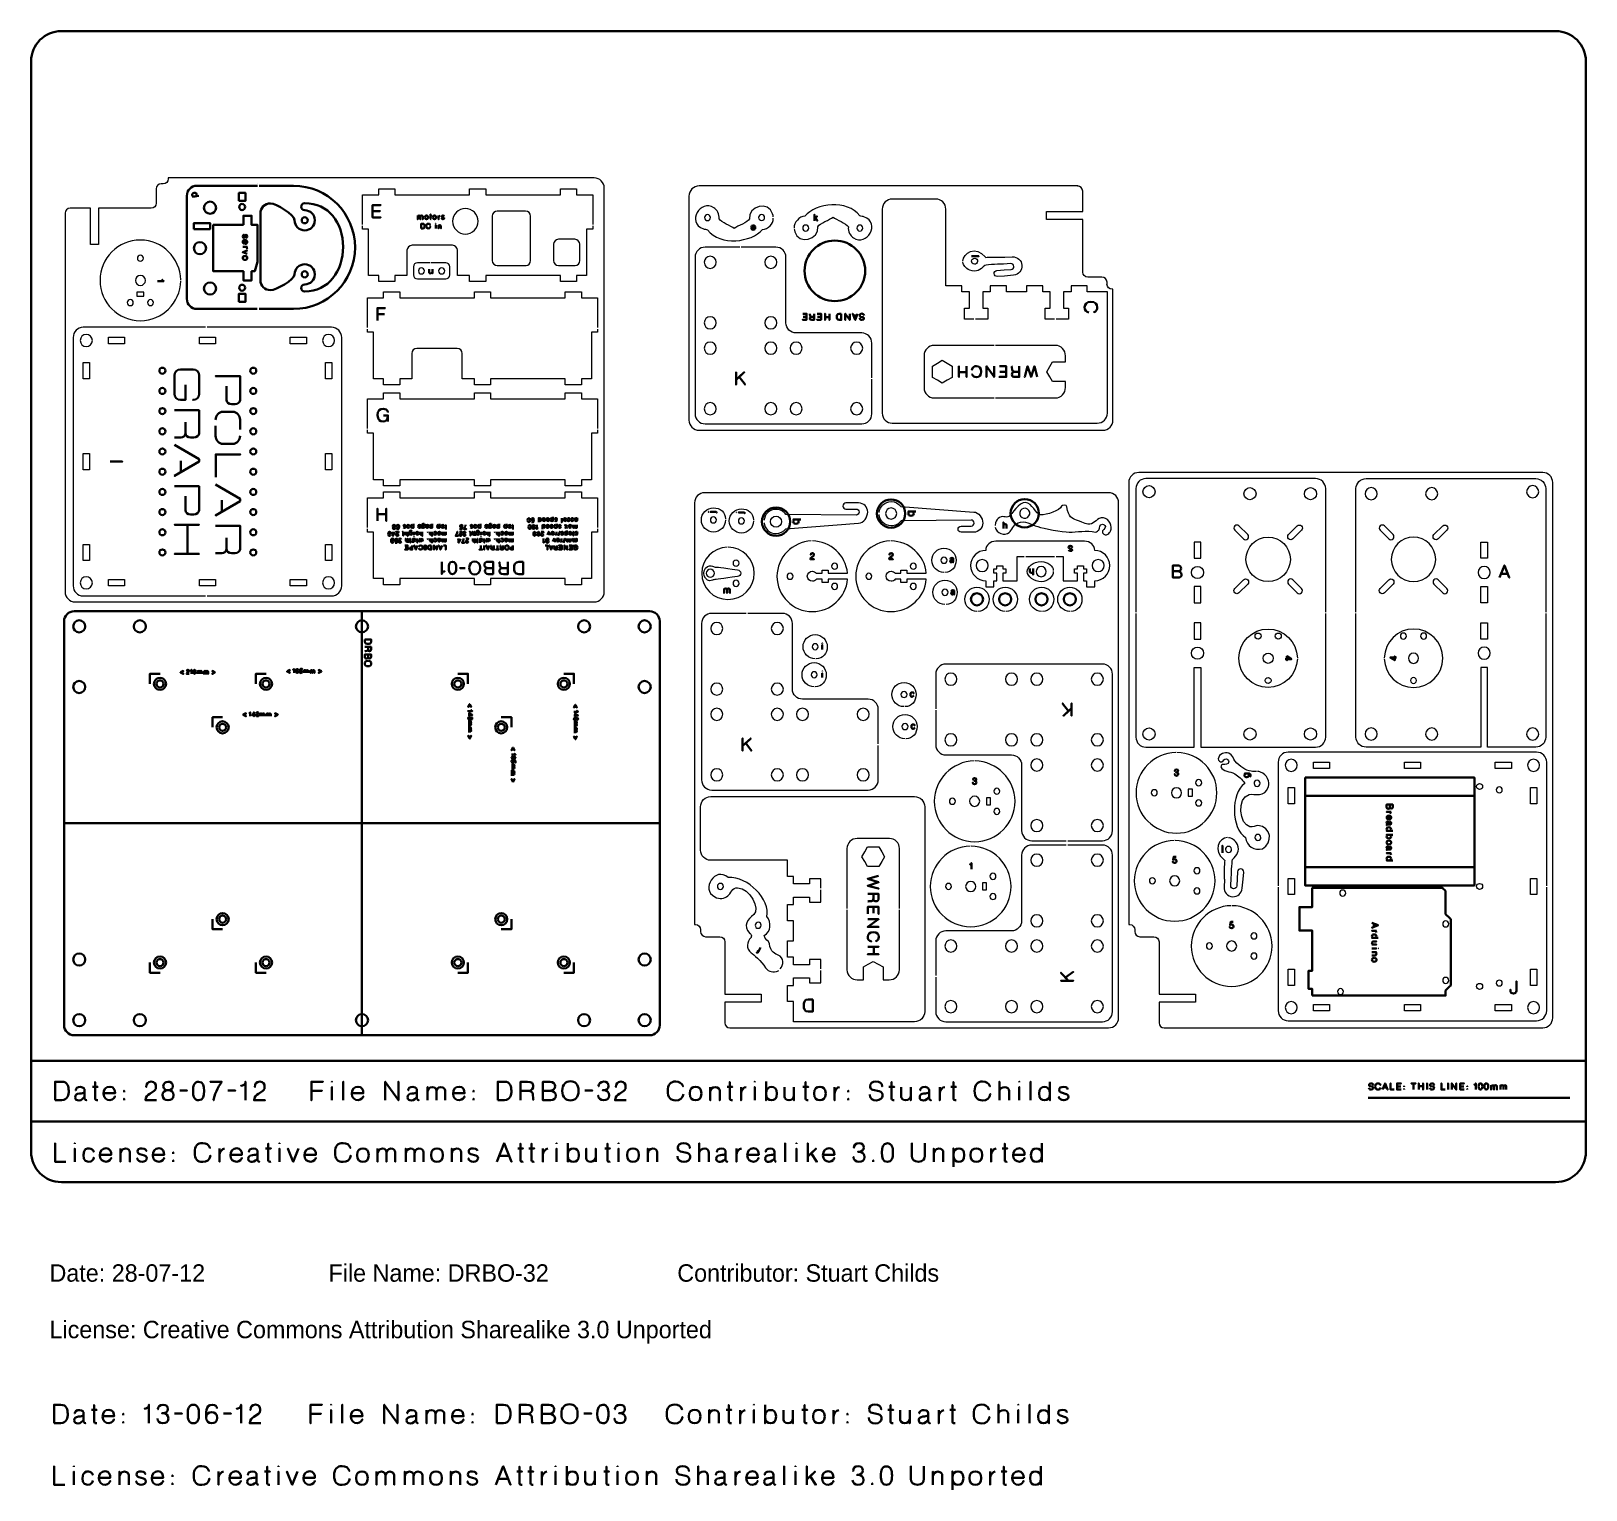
# Model space of a CAD drawing. Header units: inches. Extents: x 15 to 785, y -737 to -15.
import ezdxf

# ---------------------------------------------------------------- set-up
doc = ezdxf.new("R2010")
doc.units = ezdxf.units.IN
doc.header["$MEASUREMENT"] = 0
doc.layers.add('Layer 1', color=7, linetype='Continuous')

msp = doc.modelspace()

# ---------------------------------------------------------------- texts
at = {"layer": 'Layer 1', "color": 179, "true_color": 0x231f20, "char_height": 8.636, "attachment_point": 7}
for s, insert in [('\\fEng_HelvLine Normal|b0|i0|c0|p34;\\W1;Date: 28-07-12^I^IFile Name: DRBO-32^I^IContributor: Stuart Childs^I^I^I', (24.12, -634.46)), ('\\fEng_HelvLine Normal|b0|i0|c0|p34;\\W1;License: Creative Commons Attribution Sharealike 3.0 Unported^I^I', (24.12, -664.94))]:
    msp.add_mtext(s, dxfattribs=dict(at, insert=insert))

# ---------------------------------------------------------------- blocks, each defined once
blk = doc.blocks.new('block 2')
at = {"layer": 'Layer 1', "color": 35, "lineweight": 35, "true_color": 0x927753}
for points, knots in [([(26.38, -704.43), (26.38, -704.43), (26.38, -695.28), (26.38, -695.28), (26.38, -695.28), (29.68, -695.28), (29.68, -695.28), (32.7, -695.28), (33.07, -697.82), (33.15, -699.72), (33.23, -701.63), (32.58, -704.43), (29.68, -704.43), (29.68, -704.43), (26.38, -704.43), (26.38, -704.43)], [0, 0, 0, 0, 1, 1, 1, 2, 2, 2, 3, 3, 3, 4, 4, 4, 5, 5, 5, 5]), ([(26.38, -704.43), (26.38, -704.43), (26.38, -695.28), (26.38, -695.28), (26.38, -695.28), (29.68, -695.28), (29.68, -695.28), (32.7, -695.28), (33.07, -697.82), (33.15, -699.72), (33.23, -701.63), (32.58, -704.43), (29.68, -704.43), (29.68, -704.43), (26.38, -704.43), (26.38, -704.43)], [0, 0, 0, 0, 1, 1, 1, 2, 2, 2, 3, 3, 3, 4, 4, 4, 5, 5, 5, 5]), ([(38.26, -704.51), (37.2, -704.47), (36.36, -704.14), (36.36, -702.97), (36.36, -701.79), (37.07, -701.3), (38.42, -701.17), (39.75, -701.04), (40.35, -700.84), (40.99, -700.66), (40.35, -700.84), (39.75, -701.04), (38.42, -701.17), (37.07, -701.3), (36.36, -701.79), (36.36, -702.97), (36.36, -704.14), (37.2, -704.47), (38.26, -704.51), (39.3, -704.55), (40.6, -703.31), (40.99, -702.77), (40.6, -703.31), (39.3, -704.55), (38.26, -704.51)], [0, 0, 0, 0, 1, 1, 1, 2, 2, 2, 3, 3, 3, 4, 4, 4, 5, 5, 5, 6, 6, 6, 7, 7, 7, 8, 8, 8, 8]), ([(40.99, -703.61), (40.99, -703.61), (40.99, -699.43), (40.99, -699.43), (40.99, -698.9), (40.72, -697.88), (39, -697.88), (37.29, -697.88), (36.66, -698.65), (36.66, -699.45), (36.66, -698.65), (37.29, -697.88), (39, -697.88), (40.72, -697.88), (40.99, -698.9), (40.99, -699.43), (40.99, -699.43), (40.99, -703.61), (40.99, -703.61), (40.99, -704.37), (41.89, -704.43), (41.89, -704.43), (41.89, -704.43), (40.99, -704.37), (40.99, -703.61)], [0, 0, 0, 0, 1, 1, 1, 2, 2, 2, 3, 3, 3, 4, 4, 4, 5, 5, 5, 6, 6, 6, 7, 7, 7, 8, 8, 8, 8]), ([(44.9, -697.85), (44.9, -697.85), (47.55, -697.85), (47.55, -697.85), (47.55, -697.85), (44.9, -697.85), (44.9, -697.85)], [0, 0, 0, 0, 1, 1, 1, 2, 2, 2, 2]), ([(47.53, -704.37), (46.9, -704.41), (46.23, -704.43), (46.23, -703.58), (46.23, -702.72), (46.23, -695.45), (46.23, -695.45), (46.23, -695.45), (46.23, -702.72), (46.23, -703.58), (46.23, -704.43), (46.9, -704.41), (47.53, -704.37)], [0, 0, 0, 0, 1, 1, 1, 2, 2, 2, 3, 3, 3, 4, 4, 4, 4]), ([(50.42, -700.95), (50.42, -700.95), (56.1, -700.95), (56.1, -700.95), (56.1, -699.54), (55.54, -697.74), (53.52, -697.74), (51.51, -697.74), (50.41, -699.11), (50.41, -701.21), (50.41, -703.31), (51.83, -704.43), (53.52, -704.38), (55.22, -704.33), (55.96, -703.01), (56.05, -702.54), (55.96, -703.01), (55.22, -704.33), (53.52, -704.38), (51.83, -704.43), (50.41, -703.31), (50.41, -701.21), (50.41, -699.11), (51.51, -697.74), (53.52, -697.74), (55.54, -697.74), (56.1, -699.54), (56.1, -700.95), (56.1, -700.95), (50.42, -700.95), (50.42, -700.95)], [0, 0, 0, 0, 1, 1, 1, 2, 2, 2, 3, 3, 3, 4, 4, 4, 5, 5, 5, 6, 6, 6, 7, 7, 7, 8, 8, 8, 9, 9, 9, 10, 10, 10, 10]), ([(60.61, -700.42), (60.61, -700.42), (60.61, -699.72), (60.61, -699.72), (60.61, -699.72), (60.61, -700.42), (60.61, -700.42)], [0, 0, 0, 0, 1, 1, 1, 2, 2, 2, 2]), ([(73.35, -704.43), (73.35, -704.43), (73.35, -695.28), (73.35, -695.28), (73.35, -696.84), (71.83, -697.21), (71.19, -697.26), (71.83, -697.21), (73.35, -696.84), (73.35, -695.28), (73.35, -695.28), (73.35, -704.43), (73.35, -704.43)], [0, 0, 0, 0, 1, 1, 1, 2, 2, 2, 3, 3, 3, 4, 4, 4, 4]), ([(77.61, -702.13), (77.61, -703.49), (78.6, -704.43), (80.23, -704.43), (81.85, -704.43), (82.97, -703.76), (82.97, -702.08), (82.97, -700.41), (81.98, -699.5), (79.77, -699.5), (81.97, -699.52), (82.68, -698.62), (82.68, -697.4), (82.68, -696.18), (82.06, -695.23), (80.33, -695.23), (78.62, -695.23), (77.79, -696.3), (77.79, -697.52), (77.79, -696.3), (78.62, -695.23), (80.33, -695.23), (82.06, -695.23), (82.68, -696.18), (82.68, -697.4), (82.68, -698.62), (81.97, -699.52), (79.77, -699.5), (81.98, -699.5), (82.97, -700.41), (82.97, -702.08), (82.97, -703.76), (81.85, -704.43), (80.23, -704.43), (78.6, -704.43), (77.61, -703.49), (77.61, -702.13)], [0, 0, 0, 0, 1, 1, 1, 2, 2, 2, 3, 3, 3, 4, 4, 4, 5, 5, 5, 6, 6, 6, 7, 7, 7, 8, 8, 8, 9, 9, 9, 10, 10, 10, 11, 11, 11, 12, 12, 12, 12]), ([(85.97, -699.64), (85.97, -699.64), (89.66, -699.64), (89.66, -699.64), (89.66, -699.64), (85.97, -699.64), (85.97, -699.64)], [0, 0, 0, 0, 1, 1, 1, 2, 2, 2, 2]), ([(92.57, -699.86), (92.57, -697.35), (93.11, -695.29), (95.34, -695.29), (97.58, -695.29), (98.11, -697.35), (98.11, -699.86), (98.11, -702.39), (97.58, -704.43), (95.34, -704.43), (93.11, -704.43), (92.57, -702.39), (92.57, -699.86)], [0, 0, 0, 0, 1, 1, 1, 2, 2, 2, 3, 3, 3, 4, 4, 4, 4]), ([(92.57, -699.86), (92.57, -697.35), (93.11, -695.29), (95.34, -695.29), (97.58, -695.29), (98.11, -697.35), (98.11, -699.86), (98.11, -702.39), (97.58, -704.43), (95.34, -704.43), (93.11, -704.43), (92.57, -702.39), (92.57, -699.86)], [0, 0, 0, 0, 1, 1, 1, 2, 2, 2, 3, 3, 3, 4, 4, 4, 4]), ([(101.72, -701.68), (101.72, -700.03), (102.87, -698.92), (104.41, -698.92), (105.95, -698.92), (107.2, -699.63), (107.2, -701.68), (107.2, -703.72), (105.95, -704.43), (104.41, -704.43), (102.87, -704.43), (101.77, -703.33), (101.72, -701.68), (101.67, -700.03), (101.12, -695.25), (104.68, -695.25), (106.61, -695.25), (106.99, -696.3), (107.06, -696.94), (106.99, -696.3), (106.61, -695.25), (104.68, -695.25), (101.12, -695.25), (101.67, -700.03), (101.72, -701.68), (101.77, -703.33), (102.87, -704.43), (104.41, -704.43), (105.95, -704.43), (107.2, -703.72), (107.2, -701.68), (107.2, -699.63), (105.95, -698.92), (104.41, -698.92), (102.87, -698.92), (101.72, -700.03), (101.72, -701.68)], [0, 0, 0, 0, 1, 1, 1, 2, 2, 2, 3, 3, 3, 4, 4, 4, 5, 5, 5, 6, 6, 6, 7, 7, 7, 8, 8, 8, 9, 9, 9, 10, 10, 10, 11, 11, 11, 12, 12, 12, 12]), ([(110.24, -699.64), (110.24, -699.64), (113.93, -699.64), (113.93, -699.64), (113.93, -699.64), (110.24, -699.64), (110.24, -699.64)], [0, 0, 0, 0, 1, 1, 1, 2, 2, 2, 2]), ([(119, -704.43), (119, -704.43), (119, -695.28), (119, -695.28), (119, -696.84), (117.49, -697.21), (116.84, -697.26), (117.49, -697.21), (119, -696.84), (119, -695.28), (119, -695.28), (119, -704.43), (119, -704.43)], [0, 0, 0, 0, 1, 1, 1, 2, 2, 2, 3, 3, 3, 4, 4, 4, 4]), ([(128.72, -704.43), (128.72, -704.43), (123.27, -704.43), (123.27, -704.43), (123.32, -702.58), (124.31, -701.98), (125.39, -701.27), (125.39, -701.27), (127.56, -699.82), (127.56, -699.82), (128.46, -699.2), (128.45, -698.31), (128.45, -697.46), (128.45, -696.6), (127.92, -695.2), (126.11, -695.2), (124.3, -695.2), (123.62, -696.55), (123.62, -697.82), (123.62, -696.55), (124.3, -695.2), (126.11, -695.2), (127.92, -695.2), (128.45, -696.6), (128.45, -697.46), (128.45, -698.31), (128.46, -699.2), (127.56, -699.82), (127.56, -699.82), (125.39, -701.27), (125.39, -701.27), (124.31, -701.98), (123.32, -702.58), (123.27, -704.43), (123.27, -704.43), (128.72, -704.43), (128.72, -704.43)], [0, 0, 0, 0, 1, 1, 1, 2, 2, 2, 3, 3, 3, 4, 4, 4, 5, 5, 5, 6, 6, 6, 7, 7, 7, 8, 8, 8, 9, 9, 9, 10, 10, 10, 11, 11, 11, 12, 12, 12, 12]), ([(153.38, -695.28), (153.38, -695.28), (159.06, -695.28), (159.06, -695.28), (159.06, -695.28), (153.38, -695.28), (153.38, -695.28), (153.38, -695.28), (153.38, -704.43), (153.38, -704.43), (153.38, -704.43), (153.38, -695.28), (153.38, -695.28)], [0, 0, 0, 0, 1, 1, 1, 2, 2, 2, 3, 3, 3, 4, 4, 4, 4]), ([(153.38, -699.72), (153.38, -699.72), (158.54, -699.72), (158.54, -699.72), (158.54, -699.72), (153.38, -699.72), (153.38, -699.72)], [0, 0, 0, 0, 1, 1, 1, 2, 2, 2, 2]), ([(163.53, -695.49), (163.53, -695.49), (163.53, -695.26), (163.53, -695.26), (163.53, -695.26), (163.53, -695.49), (163.53, -695.49)], [0, 0, 0, 0, 1, 1, 1, 2, 2, 2, 2]), ([(163.53, -704.42), (163.53, -704.42), (163.53, -697.9), (163.53, -697.9), (163.53, -697.9), (163.53, -704.44), (163.53, -704.42)], [0, 0, 0, 0, 1, 1, 1, 2, 2, 2, 2]), ([(169.13, -704.43), (169.13, -704.43), (169.13, -695.28), (169.13, -695.28), (169.13, -695.28), (169.13, -704.43), (169.13, -704.43)], [0, 0, 0, 0, 1, 1, 1, 2, 2, 2, 2]), ([(173.37, -700.95), (173.37, -700.95), (179.05, -700.95), (179.05, -700.95), (179.05, -699.54), (178.49, -697.74), (176.47, -697.74), (174.46, -697.74), (173.36, -699.11), (173.36, -701.21), (173.36, -703.31), (174.78, -704.43), (176.47, -704.38), (178.17, -704.33), (178.91, -703.01), (179, -702.54), (178.91, -703.01), (178.17, -704.33), (176.47, -704.38), (174.78, -704.43), (173.36, -703.31), (173.36, -701.21), (173.36, -699.11), (174.46, -697.74), (176.47, -697.74), (178.49, -697.74), (179.05, -699.54), (179.05, -700.95), (179.05, -700.95), (173.37, -700.95), (173.37, -700.95)], [0, 0, 0, 0, 1, 1, 1, 2, 2, 2, 3, 3, 3, 4, 4, 4, 5, 5, 5, 6, 6, 6, 7, 7, 7, 8, 8, 8, 9, 9, 9, 10, 10, 10, 10]), ([(189.91, -695.28), (189.91, -695.28), (196.43, -704.43), (196.43, -704.43), (196.43, -704.43), (196.43, -695.28), (196.43, -695.28), (196.43, -695.28), (196.43, -704.43), (196.43, -704.43), (196.43, -704.43), (189.91, -695.28), (189.91, -695.28), (189.91, -695.28), (189.91, -704.43), (189.91, -704.43), (189.91, -704.43), (189.91, -695.28), (189.91, -695.28)], [0, 0, 0, 0, 1, 1, 1, 2, 2, 2, 3, 3, 3, 4, 4, 4, 5, 5, 5, 6, 6, 6, 6]), ([(202.89, -704.51), (201.83, -704.47), (200.99, -704.14), (200.99, -702.97), (200.99, -701.79), (201.7, -701.3), (203.05, -701.17), (204.38, -701.04), (204.98, -700.84), (205.62, -700.66), (204.98, -700.84), (204.38, -701.04), (203.05, -701.17), (201.7, -701.3), (200.99, -701.79), (200.99, -702.97), (200.99, -704.14), (201.83, -704.47), (202.89, -704.51), (203.93, -704.55), (205.23, -703.31), (205.62, -702.77), (205.23, -703.31), (203.93, -704.55), (202.89, -704.51)], [0, 0, 0, 0, 1, 1, 1, 2, 2, 2, 3, 3, 3, 4, 4, 4, 5, 5, 5, 6, 6, 6, 7, 7, 7, 8, 8, 8, 8]), ([(205.62, -703.61), (205.62, -703.61), (205.62, -699.43), (205.62, -699.43), (205.62, -698.9), (205.35, -697.88), (203.63, -697.88), (201.92, -697.88), (201.29, -698.65), (201.29, -699.45), (201.29, -698.65), (201.92, -697.88), (203.63, -697.88), (205.35, -697.88), (205.62, -698.9), (205.62, -699.43), (205.62, -699.43), (205.62, -703.61), (205.62, -703.61), (205.62, -704.37), (206.52, -704.43), (206.52, -704.43), (206.52, -704.43), (205.62, -704.37), (205.62, -703.61)], [0, 0, 0, 0, 1, 1, 1, 2, 2, 2, 3, 3, 3, 4, 4, 4, 5, 5, 5, 6, 6, 6, 7, 7, 7, 8, 8, 8, 8]), ([(215.23, -699.61), (215.23, -699.02), (214.85, -697.93), (213.24, -697.92), (211.62, -697.9), (210.9, -699.16), (210.9, -700.33), (210.9, -699.16), (211.62, -697.9), (213.24, -697.92), (214.85, -697.93), (215.23, -699.02), (215.23, -699.61), (215.23, -700.19), (215.23, -704.43), (215.23, -704.43), (215.23, -704.43), (215.23, -700.19), (215.23, -699.61)], [0, 0, 0, 0, 1, 1, 1, 2, 2, 2, 3, 3, 3, 4, 4, 4, 5, 5, 5, 6, 6, 6, 6]), ([(210.9, -697.92), (210.9, -697.92), (210.9, -704.43), (210.9, -704.43), (210.9, -704.43), (210.9, -697.92), (210.9, -697.92)], [0, 0, 0, 0, 1, 1, 1, 2, 2, 2, 2]), ([(219.6, -699.61), (219.6, -699.02), (219.04, -697.93), (217.43, -697.92), (215.81, -697.9), (215.23, -699.16), (215.23, -700.33), (215.23, -699.16), (215.81, -697.9), (217.43, -697.92), (219.04, -697.93), (219.6, -699.02), (219.6, -699.61), (219.6, -700.19), (219.6, -704.43), (219.6, -704.43), (219.6, -704.43), (219.6, -700.19), (219.6, -699.61)], [0, 0, 0, 0, 1, 1, 1, 2, 2, 2, 3, 3, 3, 4, 4, 4, 5, 5, 5, 6, 6, 6, 6]), ([(223.48, -700.95), (223.48, -700.95), (229.16, -700.95), (229.16, -700.95), (229.16, -699.54), (228.6, -697.74), (226.58, -697.74), (224.58, -697.74), (223.47, -699.11), (223.47, -701.21), (223.47, -703.31), (224.89, -704.43), (226.58, -704.38), (228.28, -704.33), (229.02, -703.01), (229.11, -702.54), (229.02, -703.01), (228.28, -704.33), (226.58, -704.38), (224.89, -704.43), (223.47, -703.31), (223.47, -701.21), (223.47, -699.11), (224.58, -697.74), (226.58, -697.74), (228.6, -697.74), (229.16, -699.54), (229.16, -700.95), (229.16, -700.95), (223.48, -700.95), (223.48, -700.95)], [0, 0, 0, 0, 1, 1, 1, 2, 2, 2, 3, 3, 3, 4, 4, 4, 5, 5, 5, 6, 6, 6, 7, 7, 7, 8, 8, 8, 9, 9, 9, 10, 10, 10, 10]), ([(233.67, -700.42), (233.67, -700.42), (233.67, -699.72), (233.67, -699.72), (233.67, -699.72), (233.67, -700.42), (233.67, -700.42)], [0, 0, 0, 0, 1, 1, 1, 2, 2, 2, 2]), ([(245.62, -704.43), (245.62, -704.43), (245.62, -695.28), (245.62, -695.28), (245.62, -695.28), (248.92, -695.28), (248.92, -695.28), (251.94, -695.28), (252.31, -697.82), (252.39, -699.72), (252.46, -701.63), (251.82, -704.43), (248.92, -704.43), (248.92, -704.43), (245.62, -704.43), (245.62, -704.43)], [0, 0, 0, 0, 1, 1, 1, 2, 2, 2, 3, 3, 3, 4, 4, 4, 5, 5, 5, 5]), ([(245.62, -704.43), (245.62, -704.43), (245.62, -695.28), (245.62, -695.28), (245.62, -695.28), (248.92, -695.28), (248.92, -695.28), (251.94, -695.28), (252.31, -697.82), (252.39, -699.72), (252.46, -701.63), (251.82, -704.43), (248.92, -704.43), (248.92, -704.43), (245.62, -704.43), (245.62, -704.43)], [0, 0, 0, 0, 1, 1, 1, 2, 2, 2, 3, 3, 3, 4, 4, 4, 5, 5, 5, 5]), ([(256.97, -704.43), (256.97, -704.43), (256.97, -695.28), (256.97, -695.28), (256.97, -695.28), (260.31, -695.28), (260.31, -695.28), (262.65, -695.28), (263.15, -696.08), (263.21, -697.31), (263.26, -698.54), (262.64, -699.76), (260.57, -699.76), (260.57, -699.76), (256.97, -699.76), (256.97, -699.76), (256.97, -699.76), (260.57, -699.76), (260.57, -699.76), (262.6, -699.76), (263.26, -698.54), (263.21, -697.31), (263.15, -696.08), (262.6, -695.28), (260.31, -695.28), (260.31, -695.28), (256.97, -695.28), (256.97, -695.28), (256.97, -695.28), (256.97, -704.43), (256.97, -704.43)], [0, 0, 0, 0, 1, 1, 1, 2, 2, 2, 3, 3, 3, 4, 4, 4, 5, 5, 5, 6, 6, 6, 7, 7, 7, 8, 8, 8, 9, 9, 9, 10, 10, 10, 10]), ([(263.49, -704.43), (263.23, -704.25), (263.17, -703.9), (263.17, -703.75), (263.17, -703.75), (262.94, -701.43), (262.94, -701.43), (262.87, -700.44), (262.16, -699.76), (260.75, -699.76), (262.16, -699.76), (262.87, -700.44), (262.94, -701.43), (262.94, -701.43), (263.17, -703.75), (263.17, -703.75), (263.17, -703.9), (263.23, -704.25), (263.49, -704.43)], [0, 0, 0, 0, 1, 1, 1, 2, 2, 2, 3, 3, 3, 4, 4, 4, 5, 5, 5, 6, 6, 6, 6]), ([(267.98, -699.72), (267.98, -699.72), (271.5, -699.72), (271.5, -699.72), (273.33, -699.72), (274.08, -698.62), (274.04, -697.51), (273.99, -696.41), (273.22, -695.28), (271.53, -695.28), (271.53, -695.28), (267.98, -695.28), (267.98, -695.28), (267.98, -695.28), (267.98, -704.43), (267.98, -704.43), (267.98, -704.43), (271.88, -704.43), (271.88, -704.43), (273.33, -704.43), (274.47, -703.57), (274.47, -702.12), (274.45, -700.67), (273.24, -699.72), (271.5, -699.72), (273.24, -699.72), (274.45, -700.67), (274.47, -702.12), (274.47, -703.57), (273.33, -704.43), (271.88, -704.43), (271.88, -704.43), (267.98, -704.43), (267.98, -704.43), (267.98, -704.43), (267.98, -695.28), (267.98, -695.28), (267.98, -695.28), (271.53, -695.28), (271.53, -695.28), (273.22, -695.28), (273.99, -696.41), (274.04, -697.51), (274.08, -698.62), (273.33, -699.72), (271.5, -699.72), (271.5, -699.72), (267.98, -699.72), (267.98, -699.72)], [0, 0, 0, 0, 1, 1, 1, 2, 2, 2, 3, 3, 3, 4, 4, 4, 5, 5, 5, 6, 6, 6, 7, 7, 7, 8, 8, 8, 9, 9, 9, 10, 10, 10, 11, 11, 11, 12, 12, 12, 13, 13, 13, 14, 14, 14, 15, 15, 15, 16, 16, 16, 16]), ([(277.6, -699.78), (277.6, -696.28), (279.41, -695.03), (281.64, -695.03), (283.86, -695.03), (285.68, -696.28), (285.68, -699.78), (285.68, -703.29), (283.86, -704.51), (281.64, -704.51), (279.41, -704.51), (277.6, -703.29), (277.6, -699.78)], [0, 0, 0, 0, 1, 1, 1, 2, 2, 2, 3, 3, 3, 4, 4, 4, 4]), ([(277.6, -699.78), (277.6, -696.28), (279.41, -695.03), (281.64, -695.03), (283.86, -695.03), (285.68, -696.28), (285.68, -699.78), (285.68, -703.29), (283.86, -704.51), (281.64, -704.51), (279.41, -704.51), (277.6, -703.29), (277.6, -699.78)], [0, 0, 0, 0, 1, 1, 1, 2, 2, 2, 3, 3, 3, 4, 4, 4, 4]), ([(288.81, -699.64), (288.81, -699.64), (292.51, -699.64), (292.51, -699.64), (292.51, -699.64), (288.81, -699.64), (288.81, -699.64)], [0, 0, 0, 0, 1, 1, 1, 2, 2, 2, 2]), ([(295.42, -699.86), (295.42, -697.35), (295.95, -695.29), (298.18, -695.29), (300.42, -695.29), (300.95, -697.35), (300.95, -699.86), (300.95, -702.39), (300.42, -704.43), (298.18, -704.43), (295.95, -704.43), (295.42, -702.39), (295.42, -699.86)], [0, 0, 0, 0, 1, 1, 1, 2, 2, 2, 3, 3, 3, 4, 4, 4, 4]), ([(295.42, -699.86), (295.42, -697.35), (295.95, -695.29), (298.18, -695.29), (300.42, -695.29), (300.95, -697.35), (300.95, -699.86), (300.95, -702.39), (300.42, -704.43), (298.18, -704.43), (295.95, -704.43), (295.42, -702.39), (295.42, -699.86)], [0, 0, 0, 0, 1, 1, 1, 2, 2, 2, 3, 3, 3, 4, 4, 4, 4]), ([(306.58, -704.43), (308.2, -704.43), (309.32, -703.76), (309.32, -702.08), (309.32, -700.41), (308.33, -699.5), (306.12, -699.5), (308.32, -699.52), (309.03, -698.62), (309.03, -697.4), (309.03, -696.18), (308.41, -695.23), (306.68, -695.23), (304.97, -695.23), (304.14, -696.3), (304.14, -697.52), (304.14, -696.3), (304.97, -695.23), (306.68, -695.23), (308.41, -695.23), (309.03, -696.18), (309.03, -697.4), (309.03, -698.62), (308.32, -699.52), (306.12, -699.5), (308.33, -699.5), (309.32, -700.41), (309.32, -702.08), (309.32, -703.76), (308.2, -704.43), (306.58, -704.43), (304.95, -704.43), (303.96, -703.49), (303.96, -702.13), (303.96, -703.49), (304.95, -704.43), (306.58, -704.43)], [0, 0, 0, 0, 1, 1, 1, 2, 2, 2, 3, 3, 3, 4, 4, 4, 5, 5, 5, 6, 6, 6, 7, 7, 7, 8, 8, 8, 9, 9, 9, 10, 10, 10, 11, 11, 11, 12, 12, 12, 12]), ([(333.77, -704.53), (331.24, -704.53), (329.81, -703.1), (329.81, -699.85), (329.81, -696.61), (331.24, -695.16), (333.77, -695.16), (335.57, -695.16), (336.82, -695.91), (337.38, -697.54), (336.82, -695.91), (335.57, -695.16), (333.77, -695.16), (331.24, -695.16), (329.81, -696.61), (329.81, -699.85), (329.81, -703.1), (331.24, -704.53), (333.77, -704.53), (335.85, -704.53), (337.17, -703.54), (337.58, -701.36), (337.17, -703.54), (335.85, -704.53), (333.77, -704.53)], [0, 0, 0, 0, 1, 1, 1, 2, 2, 2, 3, 3, 3, 4, 4, 4, 5, 5, 5, 6, 6, 6, 7, 7, 7, 8, 8, 8, 8]), ([(340.71, -701.1), (340.71, -698.54), (342.01, -697.79), (343.59, -697.79), (345.18, -697.79), (346.47, -698.54), (346.47, -701.1), (346.47, -703.68), (345.18, -704.43), (343.59, -704.43), (342.01, -704.43), (340.71, -703.68), (340.71, -701.1)], [0, 0, 0, 0, 1, 1, 1, 2, 2, 2, 3, 3, 3, 4, 4, 4, 4]), ([(340.71, -701.1), (340.71, -698.54), (342.01, -697.79), (343.59, -697.79), (345.18, -697.79), (346.47, -698.54), (346.47, -701.1), (346.47, -703.68), (345.18, -704.43), (343.59, -704.43), (342.01, -704.43), (340.71, -703.68), (340.71, -701.1)], [0, 0, 0, 0, 1, 1, 1, 2, 2, 2, 3, 3, 3, 4, 4, 4, 4]), ([(355.54, -704.43), (355.54, -704.43), (355.54, -700.19), (355.54, -699.61), (355.54, -699.02), (354.95, -697.93), (353.34, -697.92), (351.72, -697.9), (350.87, -699.16), (350.87, -700.33), (350.87, -699.16), (351.72, -697.9), (353.34, -697.92), (354.95, -697.93), (355.54, -699.02), (355.54, -699.61), (355.54, -700.19), (355.54, -704.43), (355.54, -704.43)], [0, 0, 0, 0, 1, 1, 1, 2, 2, 2, 3, 3, 3, 4, 4, 4, 5, 5, 5, 6, 6, 6, 6]), ([(350.87, -704.43), (350.87, -704.43), (350.87, -697.92), (350.87, -697.92), (350.87, -697.92), (350.87, -704.43), (350.87, -704.43)], [0, 0, 0, 0, 1, 1, 1, 2, 2, 2, 2]), ([(359.21, -697.85), (359.21, -697.85), (361.86, -697.85), (361.86, -697.85), (361.86, -697.85), (359.21, -697.85), (359.21, -697.85)], [0, 0, 0, 0, 1, 1, 1, 2, 2, 2, 2]), ([(361.84, -704.37), (361.22, -704.41), (360.54, -704.43), (360.54, -703.58), (360.54, -702.72), (360.54, -695.45), (360.54, -695.45), (360.54, -695.45), (360.54, -702.72), (360.54, -703.58), (360.54, -704.43), (361.22, -704.41), (361.84, -704.37)], [0, 0, 0, 0, 1, 1, 1, 2, 2, 2, 3, 3, 3, 4, 4, 4, 4]), ([(368.62, -697.92), (367.44, -697.9), (366.09, -699.64), (366.13, -701.1), (366.09, -699.64), (367.44, -697.9), (368.62, -697.92)], [0, 0, 0, 0, 1, 1, 1, 2, 2, 2, 2]), ([(366.13, -697.92), (366.13, -697.92), (366.13, -704.43), (366.13, -704.43), (366.13, -704.43), (366.13, -697.92), (366.13, -697.92)], [0, 0, 0, 0, 1, 1, 1, 2, 2, 2, 2]), ([(372.93, -695.49), (372.93, -695.49), (372.93, -695.26), (372.93, -695.26), (372.93, -695.26), (372.93, -695.49), (372.93, -695.49)], [0, 0, 0, 0, 1, 1, 1, 2, 2, 2, 2]), ([(372.93, -704.42), (372.93, -704.42), (372.93, -697.9), (372.93, -697.9), (372.93, -697.9), (372.93, -704.44), (372.93, -704.42)], [0, 0, 0, 0, 1, 1, 1, 2, 2, 2, 2]), ([(378.53, -695.24), (378.53, -695.24), (378.53, -704.43), (378.53, -704.43), (378.53, -704.43), (378.53, -695.24), (378.53, -695.24)], [0, 0, 0, 0, 1, 1, 1, 2, 2, 2, 2]), ([(381.22, -697.88), (382.7, -697.88), (383.91, -698.6), (383.91, -701.16), (383.91, -703.7), (382.7, -704.43), (381.22, -704.43), (379.73, -704.43), (378.53, -703.7), (378.53, -701.16), (378.53, -698.6), (379.73, -697.88), (381.22, -697.88)], [0, 0, 0, 0, 1, 1, 1, 2, 2, 2, 3, 3, 3, 4, 4, 4, 4]), ([(381.22, -697.88), (382.7, -697.88), (383.91, -698.6), (383.91, -701.16), (383.91, -703.7), (382.7, -704.43), (381.22, -704.43), (379.73, -704.43), (378.53, -703.7), (378.53, -701.16), (378.53, -698.6), (379.73, -697.88), (381.22, -697.88)], [0, 0, 0, 0, 1, 1, 1, 2, 2, 2, 3, 3, 3, 4, 4, 4, 4]), ([(387.63, -697.89), (387.63, -697.89), (387.63, -702.15), (387.63, -702.73), (387.63, -703.31), (388.22, -704.41), (389.83, -704.42), (391.45, -704.43), (392.32, -703.17), (392.32, -702.01), (392.32, -703.17), (391.45, -704.43), (389.83, -704.42), (388.22, -704.41), (387.63, -703.31), (387.63, -702.73), (387.63, -702.15), (387.63, -697.89), (387.63, -697.89)], [0, 0, 0, 0, 1, 1, 1, 2, 2, 2, 3, 3, 3, 4, 4, 4, 5, 5, 5, 6, 6, 6, 6]), ([(392.32, -697.89), (392.32, -697.89), (392.32, -704.42), (392.32, -704.42), (392.32, -704.42), (392.32, -697.89), (392.32, -697.89)], [0, 0, 0, 0, 1, 1, 1, 2, 2, 2, 2]), ([(396.75, -697.85), (396.75, -697.85), (399.4, -697.85), (399.4, -697.85), (399.4, -697.85), (396.75, -697.85), (396.75, -697.85)], [0, 0, 0, 0, 1, 1, 1, 2, 2, 2, 2]), ([(399.38, -704.37), (398.76, -704.41), (398.08, -704.43), (398.08, -703.58), (398.08, -702.72), (398.08, -695.45), (398.08, -695.45), (398.08, -695.45), (398.08, -702.72), (398.08, -703.58), (398.08, -704.43), (398.76, -704.41), (399.38, -704.37)], [0, 0, 0, 0, 1, 1, 1, 2, 2, 2, 3, 3, 3, 4, 4, 4, 4]), ([(402.26, -701.1), (402.26, -698.54), (403.57, -697.79), (405.14, -697.79), (406.73, -697.79), (408.03, -698.54), (408.03, -701.1), (408.03, -703.68), (406.73, -704.43), (405.14, -704.43), (403.57, -704.43), (402.26, -703.68), (402.26, -701.1)], [0, 0, 0, 0, 1, 1, 1, 2, 2, 2, 3, 3, 3, 4, 4, 4, 4]), ([(402.26, -701.1), (402.26, -698.54), (403.57, -697.79), (405.14, -697.79), (406.73, -697.79), (408.03, -698.54), (408.03, -701.1), (408.03, -703.68), (406.73, -704.43), (405.14, -704.43), (403.57, -704.43), (402.26, -703.68), (402.26, -701.1)], [0, 0, 0, 0, 1, 1, 1, 2, 2, 2, 3, 3, 3, 4, 4, 4, 4]), ([(414.95, -697.92), (413.77, -697.9), (412.42, -699.64), (412.46, -701.1), (412.42, -699.64), (413.77, -697.9), (414.95, -697.92)], [0, 0, 0, 0, 1, 1, 1, 2, 2, 2, 2]), ([(412.46, -697.92), (412.46, -697.92), (412.46, -704.43), (412.46, -704.43), (412.46, -704.43), (412.46, -697.92), (412.46, -697.92)], [0, 0, 0, 0, 1, 1, 1, 2, 2, 2, 2]), ([(419.24, -700.42), (419.24, -700.42), (419.24, -699.72), (419.24, -699.72), (419.24, -699.72), (419.24, -700.42), (419.24, -700.42)], [0, 0, 0, 0, 1, 1, 1, 2, 2, 2, 2]), ([(429.82, -701.66), (429.82, -703.7), (431.37, -704.51), (433.19, -704.51), (435.03, -704.51), (436.18, -703.35), (436.22, -702.22), (436.26, -701.1), (435.69, -700.22), (434.56, -699.97), (434.56, -699.97), (431.45, -699.3), (431.45, -699.3), (430.57, -699.11), (430.05, -698.6), (430.05, -697.41), (430.05, -696.22), (431.05, -695.19), (432.88, -695.19), (434.71, -695.19), (436.04, -696.05), (435.99, -697.56), (436.04, -696.05), (434.71, -695.19), (432.88, -695.19), (431.05, -695.19), (430.05, -696.22), (430.05, -697.41), (430.05, -698.6), (430.54, -699.1), (431.45, -699.3), (431.45, -699.3), (434.56, -699.97), (434.56, -699.97), (435.71, -700.22), (436.26, -701.1), (436.22, -702.22), (436.18, -703.35), (435.03, -704.51), (433.19, -704.51), (431.37, -704.51), (429.82, -703.7), (429.82, -701.66)], [0, 0, 0, 0, 1, 1, 1, 2, 2, 2, 3, 3, 3, 4, 4, 4, 5, 5, 5, 6, 6, 6, 7, 7, 7, 8, 8, 8, 9, 9, 9, 10, 10, 10, 11, 11, 11, 12, 12, 12, 13, 13, 13, 14, 14, 14, 14]), ([(439.31, -697.85), (439.31, -697.85), (441.96, -697.85), (441.96, -697.85), (441.96, -697.85), (439.31, -697.85), (439.31, -697.85)], [0, 0, 0, 0, 1, 1, 1, 2, 2, 2, 2]), ([(441.94, -704.37), (441.31, -704.41), (440.64, -704.43), (440.64, -703.58), (440.64, -702.72), (440.64, -695.45), (440.64, -695.45), (440.64, -695.45), (440.64, -702.72), (440.64, -703.58), (440.64, -704.43), (441.31, -704.41), (441.94, -704.37)], [0, 0, 0, 0, 1, 1, 1, 2, 2, 2, 3, 3, 3, 4, 4, 4, 4]), ([(445.47, -697.89), (445.47, -697.89), (445.47, -702.15), (445.47, -702.73), (445.47, -703.31), (446.05, -704.41), (447.66, -704.42), (449.29, -704.43), (450.15, -703.17), (450.15, -702.01), (450.15, -703.17), (449.29, -704.43), (447.66, -704.42), (446.05, -704.41), (445.47, -703.31), (445.47, -702.73), (445.47, -702.15), (445.47, -697.89), (445.47, -697.89)], [0, 0, 0, 0, 1, 1, 1, 2, 2, 2, 3, 3, 3, 4, 4, 4, 5, 5, 5, 6, 6, 6, 6]), ([(450.15, -697.89), (450.15, -697.89), (450.15, -704.42), (450.15, -704.42), (450.15, -704.42), (450.15, -697.89), (450.15, -697.89)], [0, 0, 0, 0, 1, 1, 1, 2, 2, 2, 2]), ([(456.48, -704.51), (455.42, -704.47), (454.59, -704.14), (454.59, -702.97), (454.59, -701.79), (455.3, -701.3), (456.64, -701.17), (457.98, -701.04), (458.57, -700.84), (459.21, -700.66), (458.57, -700.84), (457.98, -701.04), (456.64, -701.17), (455.3, -701.3), (454.59, -701.79), (454.59, -702.97), (454.59, -704.14), (455.42, -704.47), (456.48, -704.51), (457.52, -704.55), (458.83, -703.31), (459.21, -702.77), (458.83, -703.31), (457.52, -704.55), (456.48, -704.51)], [0, 0, 0, 0, 1, 1, 1, 2, 2, 2, 3, 3, 3, 4, 4, 4, 5, 5, 5, 6, 6, 6, 7, 7, 7, 8, 8, 8, 8]), ([(459.21, -703.61), (459.21, -703.61), (459.21, -699.43), (459.21, -699.43), (459.21, -698.9), (458.94, -697.88), (457.23, -697.88), (455.51, -697.88), (454.88, -698.65), (454.88, -699.45), (454.88, -698.65), (455.51, -697.88), (457.23, -697.88), (458.94, -697.88), (459.21, -698.9), (459.21, -699.43), (459.21, -699.43), (459.21, -703.61), (459.21, -703.61), (459.21, -704.37), (460.11, -704.43), (460.11, -704.43), (460.11, -704.43), (459.21, -704.37), (459.21, -703.61)], [0, 0, 0, 0, 1, 1, 1, 2, 2, 2, 3, 3, 3, 4, 4, 4, 5, 5, 5, 6, 6, 6, 7, 7, 7, 8, 8, 8, 8]), ([(467.02, -697.92), (465.84, -697.9), (464.49, -699.64), (464.53, -701.1), (464.49, -699.64), (465.84, -697.9), (467.02, -697.92)], [0, 0, 0, 0, 1, 1, 1, 2, 2, 2, 2]), ([(464.53, -697.92), (464.53, -697.92), (464.53, -704.43), (464.53, -704.43), (464.53, -704.43), (464.53, -697.92), (464.53, -697.92)], [0, 0, 0, 0, 1, 1, 1, 2, 2, 2, 2]), ([(469.94, -697.85), (469.94, -697.85), (472.59, -697.85), (472.59, -697.85), (472.59, -697.85), (469.94, -697.85), (469.94, -697.85)], [0, 0, 0, 0, 1, 1, 1, 2, 2, 2, 2]), ([(472.57, -704.37), (471.95, -704.41), (471.27, -704.43), (471.27, -703.58), (471.27, -702.72), (471.27, -695.45), (471.27, -695.45), (471.27, -695.45), (471.27, -702.72), (471.27, -703.58), (471.27, -704.43), (471.95, -704.41), (472.57, -704.37)], [0, 0, 0, 0, 1, 1, 1, 2, 2, 2, 3, 3, 3, 4, 4, 4, 4]), ([(485.76, -704.53), (483.24, -704.53), (481.8, -703.1), (481.8, -699.85), (481.8, -696.61), (483.24, -695.16), (485.76, -695.16), (487.57, -695.16), (488.81, -695.91), (489.37, -697.54), (488.81, -695.91), (487.57, -695.16), (485.76, -695.16), (483.24, -695.16), (481.8, -696.61), (481.8, -699.85), (481.8, -703.1), (483.24, -704.53), (485.76, -704.53), (487.85, -704.53), (489.17, -703.54), (489.57, -701.36), (489.17, -703.54), (487.85, -704.53), (485.76, -704.53)], [0, 0, 0, 0, 1, 1, 1, 2, 2, 2, 3, 3, 3, 4, 4, 4, 5, 5, 5, 6, 6, 6, 7, 7, 7, 8, 8, 8, 8]), ([(494.07, -704.43), (494.07, -704.43), (494.07, -695.28), (494.07, -695.28), (494.07, -695.28), (494.07, -704.43), (494.07, -704.43)], [0, 0, 0, 0, 1, 1, 1, 2, 2, 2, 2]), ([(498.82, -704.43), (498.82, -704.43), (498.82, -701.13), (498.82, -699.97), (498.82, -698.82), (498.12, -697.94), (496.76, -697.92), (495.38, -697.89), (494.07, -698.73), (494.07, -699.83), (494.07, -698.73), (495.38, -697.89), (496.76, -697.92), (498.12, -697.94), (498.82, -698.82), (498.82, -699.97), (498.82, -701.13), (498.82, -704.43), (498.82, -704.43)], [0, 0, 0, 0, 1, 1, 1, 2, 2, 2, 3, 3, 3, 4, 4, 4, 5, 5, 5, 6, 6, 6, 6]), ([(503.87, -695.49), (503.87, -695.49), (503.87, -695.26), (503.87, -695.26), (503.87, -695.26), (503.87, -695.49), (503.87, -695.49)], [0, 0, 0, 0, 1, 1, 1, 2, 2, 2, 2]), ([(503.87, -704.42), (503.87, -704.42), (503.87, -697.9), (503.87, -697.9), (503.87, -697.9), (503.87, -704.44), (503.87, -704.42)], [0, 0, 0, 0, 1, 1, 1, 2, 2, 2, 2]), ([(509.47, -704.43), (509.47, -704.43), (509.47, -695.28), (509.47, -695.28), (509.47, -695.28), (509.47, -704.43), (509.47, -704.43)], [0, 0, 0, 0, 1, 1, 1, 2, 2, 2, 2]), ([(516.38, -697.88), (517.86, -697.88), (519.07, -698.62), (519.07, -701.16), (519.07, -703.7), (517.86, -704.43), (516.38, -704.43), (514.91, -704.43), (513.7, -703.7), (513.7, -701.16), (513.7, -698.62), (514.91, -697.88), (516.38, -697.88)], [0, 0, 0, 0, 1, 1, 1, 2, 2, 2, 3, 3, 3, 4, 4, 4, 4]), ([(516.38, -697.88), (517.86, -697.88), (519.07, -698.62), (519.07, -701.16), (519.07, -703.7), (517.86, -704.43), (516.38, -704.43), (514.91, -704.43), (513.7, -703.7), (513.7, -701.16), (513.7, -698.62), (514.91, -697.88), (516.38, -697.88)], [0, 0, 0, 0, 1, 1, 1, 2, 2, 2, 3, 3, 3, 4, 4, 4, 4]), ([(519.09, -695.25), (519.09, -695.25), (519.09, -704.43), (519.09, -704.43), (519.09, -704.43), (519.09, -695.25), (519.09, -695.25)], [0, 0, 0, 0, 1, 1, 1, 2, 2, 2, 2]), ([(527.94, -699.09), (527.97, -698.77), (527.55, -697.88), (525.95, -697.82), (524.35, -697.78), (523.61, -698.29), (523.61, -699.26), (523.61, -700.25), (524.44, -700.56), (524.74, -700.65), (524.74, -700.65), (527.14, -701.36), (527.14, -701.36), (527.46, -701.43), (528.22, -701.78), (528.22, -702.72), (528.22, -703.66), (527.22, -704.43), (525.95, -704.43), (524.68, -704.43), (523.52, -703.76), (523.52, -702.77), (523.52, -703.76), (524.68, -704.43), (525.95, -704.43), (527.22, -704.43), (528.22, -703.66), (528.22, -702.72), (528.22, -701.78), (527.46, -701.43), (527.14, -701.36), (527.14, -701.36), (524.74, -700.65), (524.74, -700.65), (524.44, -700.56), (523.61, -700.25), (523.61, -699.26), (523.61, -698.29), (524.35, -697.78), (525.95, -697.82), (527.55, -697.88), (527.97, -698.77), (527.94, -699.09)], [0, 0, 0, 0, 1, 1, 1, 2, 2, 2, 3, 3, 3, 4, 4, 4, 5, 5, 5, 6, 6, 6, 7, 7, 7, 8, 8, 8, 9, 9, 9, 10, 10, 10, 11, 11, 11, 12, 12, 12, 13, 13, 13, 14, 14, 14, 14]), ([(60.61, -704.43), (60.61, -704.43), (60.61, -703.73), (60.61, -703.73), (60.61, -703.73), (60.61, -704.43), (60.61, -704.43)], [0, 0, 0, 0, 1, 1, 1, 2, 2, 2, 2]), ([(233.67, -704.43), (233.67, -704.43), (233.67, -703.73), (233.67, -703.73), (233.67, -703.73), (233.67, -704.43), (233.67, -704.43)], [0, 0, 0, 0, 1, 1, 1, 2, 2, 2, 2]), ([(419.24, -704.43), (419.24, -704.43), (419.24, -703.73), (419.24, -703.73), (419.24, -703.73), (419.24, -704.43), (419.24, -704.43)], [0, 0, 0, 0, 1, 1, 1, 2, 2, 2, 2]), ([(31.73, -734.91), (31.73, -734.91), (26.38, -734.91), (26.38, -734.91), (26.38, -734.91), (26.38, -725.76), (26.38, -725.76), (26.38, -725.76), (26.38, -734.91), (26.38, -734.91), (26.38, -734.91), (31.73, -734.91), (31.73, -734.91)], [0, 0, 0, 0, 1, 1, 1, 2, 2, 2, 3, 3, 3, 4, 4, 4, 4]), ([(36.17, -725.97), (36.17, -725.97), (36.17, -725.74), (36.17, -725.74), (36.17, -725.74), (36.17, -725.97), (36.17, -725.97)], [0, 0, 0, 0, 1, 1, 1, 2, 2, 2, 2]), ([(36.17, -734.9), (36.17, -734.9), (36.17, -728.38), (36.17, -728.38), (36.17, -728.38), (36.17, -734.92), (36.17, -734.9)], [0, 0, 0, 0, 1, 1, 1, 2, 2, 2, 2]), ([(45.57, -732.84), (45.53, -733.91), (44.39, -734.91), (43.31, -734.91), (42.24, -734.91), (40.4, -734.73), (40.4, -731.55), (40.4, -728.37), (42.46, -728.33), (43.36, -728.33), (44.26, -728.33), (45.46, -729.03), (45.53, -729.92), (45.46, -729.03), (44.26, -728.33), (43.36, -728.33), (42.46, -728.33), (40.4, -728.37), (40.4, -731.55), (40.4, -734.73), (42.24, -734.91), (43.31, -734.91), (44.39, -734.91), (45.53, -733.91), (45.57, -732.84)], [0, 0, 0, 0, 1, 1, 1, 2, 2, 2, 3, 3, 3, 4, 4, 4, 5, 5, 5, 6, 6, 6, 7, 7, 7, 8, 8, 8, 8]), ([(54.24, -731.43), (54.24, -730.02), (53.69, -728.22), (51.67, -728.22), (49.66, -728.22), (48.56, -729.59), (48.56, -731.69), (48.56, -733.79), (49.98, -734.91), (51.67, -734.86), (53.37, -734.81), (54.1, -733.49), (54.19, -733.02), (54.1, -733.49), (53.37, -734.81), (51.67, -734.86), (49.98, -734.91), (48.56, -733.79), (48.56, -731.69), (48.56, -729.59), (49.66, -728.22), (51.67, -728.22), (53.69, -728.22), (54.24, -730.02), (54.24, -731.43), (54.24, -731.43), (48.57, -731.43), (48.57, -731.43), (48.57, -731.43), (54.24, -731.43), (54.24, -731.43)], [0, 0, 0, 0, 1, 1, 1, 2, 2, 2, 3, 3, 3, 4, 4, 4, 5, 5, 5, 6, 6, 6, 7, 7, 7, 8, 8, 8, 9, 9, 9, 10, 10, 10, 10]), ([(63.43, -734.91), (63.43, -734.91), (63.43, -730.67), (63.43, -730.09), (63.43, -729.5), (62.84, -728.41), (61.23, -728.4), (59.6, -728.38), (58.75, -729.64), (58.75, -730.81), (58.75, -729.64), (59.6, -728.38), (61.23, -728.4), (62.84, -728.41), (63.43, -729.5), (63.43, -730.09), (63.43, -730.67), (63.43, -734.91), (63.43, -734.91)], [0, 0, 0, 0, 1, 1, 1, 2, 2, 2, 3, 3, 3, 4, 4, 4, 5, 5, 5, 6, 6, 6, 6]), ([(58.75, -734.91), (58.75, -734.91), (58.75, -728.4), (58.75, -728.4), (58.75, -728.4), (58.75, -734.91), (58.75, -734.91)], [0, 0, 0, 0, 1, 1, 1, 2, 2, 2, 2]), ([(69.52, -728.3), (67.92, -728.26), (67.19, -728.77), (67.19, -729.74), (67.19, -730.73), (68.01, -731.04), (68.32, -731.13), (68.32, -731.13), (70.72, -731.84), (70.72, -731.84), (71.03, -731.92), (71.8, -732.26), (71.8, -733.2), (71.8, -734.14), (70.79, -734.91), (69.52, -734.91), (68.25, -734.91), (67.1, -734.24), (67.1, -733.25), (67.1, -734.24), (68.25, -734.91), (69.52, -734.91), (70.79, -734.91), (71.8, -734.14), (71.8, -733.2), (71.8, -732.26), (71.03, -731.92), (70.72, -731.84), (70.72, -731.84), (68.32, -731.13), (68.32, -731.13), (68.01, -731.04), (67.19, -730.73), (67.19, -729.74), (67.19, -728.77), (67.92, -728.26), (69.52, -728.3), (71.12, -728.36), (71.54, -729.25), (71.52, -729.57), (71.54, -729.25), (71.12, -728.36), (69.52, -728.3)], [0, 0, 0, 0, 1, 1, 1, 2, 2, 2, 3, 3, 3, 4, 4, 4, 5, 5, 5, 6, 6, 6, 7, 7, 7, 8, 8, 8, 9, 9, 9, 10, 10, 10, 11, 11, 11, 12, 12, 12, 13, 13, 13, 14, 14, 14, 14]), ([(74.77, -731.43), (74.77, -731.43), (80.44, -731.43), (80.44, -731.43), (80.44, -730.02), (79.89, -728.22), (77.87, -728.22), (75.86, -728.22), (74.76, -729.59), (74.76, -731.69), (74.76, -733.79), (76.18, -734.91), (77.87, -734.86), (79.57, -734.81), (80.3, -733.49), (80.39, -733.02), (80.3, -733.49), (79.57, -734.81), (77.87, -734.86), (76.18, -734.91), (74.76, -733.79), (74.76, -731.69), (74.76, -729.59), (75.86, -728.22), (77.87, -728.22), (79.89, -728.22), (80.44, -730.02), (80.44, -731.43), (80.44, -731.43), (74.77, -731.43), (74.77, -731.43)], [0, 0, 0, 0, 1, 1, 1, 2, 2, 2, 3, 3, 3, 4, 4, 4, 5, 5, 5, 6, 6, 6, 7, 7, 7, 8, 8, 8, 9, 9, 9, 10, 10, 10, 10]), ([(84.95, -730.9), (84.95, -730.9), (84.95, -730.2), (84.95, -730.2), (84.95, -730.2), (84.95, -730.9), (84.95, -730.9)], [0, 0, 0, 0, 1, 1, 1, 2, 2, 2, 2]), ([(99.49, -735.01), (96.97, -735.01), (95.53, -733.58), (95.53, -730.33), (95.53, -727.09), (96.97, -725.64), (99.49, -725.64), (101.3, -725.64), (102.54, -726.39), (103.1, -728.02), (102.54, -726.39), (101.3, -725.64), (99.49, -725.64), (96.97, -725.64), (95.53, -727.09), (95.53, -730.33), (95.53, -733.58), (96.97, -735.01), (99.49, -735.01), (101.58, -735.01), (102.9, -734.02), (103.3, -731.84), (102.9, -734.02), (101.58, -735.01), (99.49, -735.01)], [0, 0, 0, 0, 1, 1, 1, 2, 2, 2, 3, 3, 3, 4, 4, 4, 5, 5, 5, 6, 6, 6, 7, 7, 7, 8, 8, 8, 8]), ([(110.33, -728.4), (109.15, -728.38), (107.8, -730.12), (107.84, -731.58), (107.8, -730.12), (109.15, -728.38), (110.33, -728.4)], [0, 0, 0, 0, 1, 1, 1, 2, 2, 2, 2]), ([(107.84, -728.4), (107.84, -728.4), (107.84, -734.91), (107.84, -734.91), (107.84, -734.91), (107.84, -728.4), (107.84, -728.4)], [0, 0, 0, 0, 1, 1, 1, 2, 2, 2, 2]), ([(118.94, -731.43), (118.94, -730.02), (118.38, -728.22), (116.36, -728.22), (114.35, -728.22), (113.25, -729.59), (113.25, -731.69), (113.25, -733.79), (114.67, -734.91), (116.36, -734.86), (118.06, -734.81), (118.8, -733.49), (118.89, -733.02), (118.8, -733.49), (118.06, -734.81), (116.36, -734.86), (114.67, -734.91), (113.25, -733.79), (113.25, -731.69), (113.25, -729.59), (114.35, -728.22), (116.36, -728.22), (118.38, -728.22), (118.94, -730.02), (118.94, -731.43), (118.94, -731.43), (113.26, -731.43), (113.26, -731.43), (113.26, -731.43), (118.94, -731.43), (118.94, -731.43)], [0, 0, 0, 0, 1, 1, 1, 2, 2, 2, 3, 3, 3, 4, 4, 4, 5, 5, 5, 6, 6, 6, 7, 7, 7, 8, 8, 8, 9, 9, 9, 10, 10, 10, 10]), ([(126.7, -733.25), (126.32, -733.79), (125.01, -735.03), (123.97, -734.99), (122.91, -734.95), (122.07, -734.62), (122.07, -733.45), (122.07, -732.27), (122.79, -731.78), (124.13, -731.65), (125.47, -731.52), (126.06, -731.32), (126.7, -731.14), (126.06, -731.32), (125.47, -731.52), (124.13, -731.65), (122.79, -731.78), (122.07, -732.27), (122.07, -733.45), (122.07, -734.62), (122.91, -734.95), (123.97, -734.99), (125.01, -735.03), (126.32, -733.79), (126.7, -733.25)], [0, 0, 0, 0, 1, 1, 1, 2, 2, 2, 3, 3, 3, 4, 4, 4, 5, 5, 5, 6, 6, 6, 7, 7, 7, 8, 8, 8, 8]), ([(127.6, -734.91), (127.6, -734.91), (126.7, -734.85), (126.7, -734.09), (126.7, -734.09), (126.7, -729.91), (126.7, -729.91), (126.7, -729.38), (126.43, -728.36), (124.72, -728.36), (123, -728.36), (122.37, -729.13), (122.37, -729.93), (122.37, -729.13), (123, -728.36), (124.72, -728.36), (126.43, -728.36), (126.7, -729.38), (126.7, -729.91), (126.7, -729.91), (126.7, -734.09), (126.7, -734.09), (126.7, -734.85), (127.6, -734.91), (127.6, -734.91)], [0, 0, 0, 0, 1, 1, 1, 2, 2, 2, 3, 3, 3, 4, 4, 4, 5, 5, 5, 6, 6, 6, 7, 7, 7, 8, 8, 8, 8]), ([(130.61, -728.33), (130.61, -728.33), (133.26, -728.33), (133.26, -728.33), (133.26, -728.33), (130.61, -728.33), (130.61, -728.33)], [0, 0, 0, 0, 1, 1, 1, 2, 2, 2, 2]), ([(133.24, -734.85), (132.62, -734.89), (131.94, -734.91), (131.94, -734.06), (131.94, -733.2), (131.94, -725.93), (131.94, -725.93), (131.94, -725.93), (131.94, -733.2), (131.94, -734.06), (131.94, -734.91), (132.62, -734.89), (133.24, -734.85)], [0, 0, 0, 0, 1, 1, 1, 2, 2, 2, 3, 3, 3, 4, 4, 4, 4]), ([(137.5, -725.97), (137.5, -725.97), (137.5, -725.74), (137.5, -725.74), (137.5, -725.74), (137.5, -725.97), (137.5, -725.97)], [0, 0, 0, 0, 1, 1, 1, 2, 2, 2, 2]), ([(137.5, -734.9), (137.5, -734.9), (137.5, -728.38), (137.5, -728.38), (137.5, -728.38), (137.5, -734.92), (137.5, -734.9)], [0, 0, 0, 0, 1, 1, 1, 2, 2, 2, 2]), ([(146.91, -728.4), (146.91, -728.4), (144.31, -734.91), (144.31, -734.91), (144.31, -734.91), (141.73, -728.4), (141.73, -728.4), (141.73, -728.4), (144.31, -734.91), (144.31, -734.91), (144.31, -734.91), (146.91, -728.4), (146.91, -728.4)], [0, 0, 0, 0, 1, 1, 1, 2, 2, 2, 3, 3, 3, 4, 4, 4, 4]), ([(149.91, -731.43), (149.91, -731.43), (155.59, -731.43), (155.59, -731.43), (155.59, -730.02), (155.03, -728.22), (153.01, -728.22), (151, -728.22), (149.9, -729.59), (149.9, -731.69), (149.9, -733.79), (151.32, -734.91), (153.01, -734.86), (154.71, -734.81), (155.45, -733.49), (155.54, -733.02), (155.45, -733.49), (154.71, -734.81), (153.01, -734.86), (151.32, -734.91), (149.9, -733.79), (149.9, -731.69), (149.9, -729.59), (151, -728.22), (153.01, -728.22), (155.03, -728.22), (155.59, -730.02), (155.59, -731.43), (155.59, -731.43), (149.91, -731.43), (149.91, -731.43)], [0, 0, 0, 0, 1, 1, 1, 2, 2, 2, 3, 3, 3, 4, 4, 4, 5, 5, 5, 6, 6, 6, 7, 7, 7, 8, 8, 8, 9, 9, 9, 10, 10, 10, 10]), ([(172.85, -731.84), (172.44, -734.02), (171.12, -735.01), (169.04, -735.01), (166.51, -735.01), (165.08, -733.58), (165.08, -730.33), (165.08, -727.09), (166.51, -725.64), (169.04, -725.64), (170.84, -725.64), (172.09, -726.39), (172.64, -728.02), (172.09, -726.39), (170.84, -725.64), (169.04, -725.64), (166.51, -725.64), (165.08, -727.09), (165.08, -730.33), (165.08, -733.58), (166.51, -735.01), (169.04, -735.01), (171.12, -735.01), (172.44, -734.02), (172.85, -731.84)], [0, 0, 0, 0, 1, 1, 1, 2, 2, 2, 3, 3, 3, 4, 4, 4, 5, 5, 5, 6, 6, 6, 7, 7, 7, 8, 8, 8, 8]), ([(175.97, -731.58), (175.97, -729.02), (177.28, -728.27), (178.86, -728.27), (180.44, -728.27), (181.74, -729.02), (181.74, -731.58), (181.74, -734.16), (180.44, -734.91), (178.86, -734.91), (177.28, -734.91), (175.97, -734.16), (175.97, -731.58)], [0, 0, 0, 0, 1, 1, 1, 2, 2, 2, 3, 3, 3, 4, 4, 4, 4]), ([(175.97, -731.58), (175.97, -729.02), (177.28, -728.27), (178.86, -728.27), (180.44, -728.27), (181.74, -729.02), (181.74, -731.58), (181.74, -734.16), (180.44, -734.91), (178.86, -734.91), (177.28, -734.91), (175.97, -734.16), (175.97, -731.58)], [0, 0, 0, 0, 1, 1, 1, 2, 2, 2, 3, 3, 3, 4, 4, 4, 4]), ([(190.46, -730.09), (190.46, -729.5), (190.08, -728.41), (188.47, -728.4), (186.86, -728.38), (186.13, -729.64), (186.13, -730.81), (186.13, -729.64), (186.86, -728.38), (188.47, -728.4), (190.08, -728.41), (190.46, -729.5), (190.46, -730.09), (190.46, -730.67), (190.46, -734.91), (190.46, -734.91), (190.46, -734.91), (190.46, -730.67), (190.46, -730.09)], [0, 0, 0, 0, 1, 1, 1, 2, 2, 2, 3, 3, 3, 4, 4, 4, 5, 5, 5, 6, 6, 6, 6]), ([(186.13, -728.4), (186.13, -728.4), (186.13, -734.91), (186.13, -734.91), (186.13, -734.91), (186.13, -728.4), (186.13, -728.4)], [0, 0, 0, 0, 1, 1, 1, 2, 2, 2, 2]), ([(194.83, -730.09), (194.83, -729.5), (194.27, -728.41), (192.66, -728.4), (191.05, -728.38), (190.46, -729.64), (190.46, -730.81), (190.46, -729.64), (191.05, -728.38), (192.66, -728.4), (194.27, -728.41), (194.83, -729.5), (194.83, -730.09), (194.83, -730.67), (194.83, -734.91), (194.83, -734.91), (194.83, -734.91), (194.83, -730.67), (194.83, -730.09)], [0, 0, 0, 0, 1, 1, 1, 2, 2, 2, 3, 3, 3, 4, 4, 4, 5, 5, 5, 6, 6, 6, 6]), ([(204.41, -734.91), (204.41, -734.91), (204.41, -730.67), (204.41, -730.09), (204.41, -729.5), (204.03, -728.41), (202.41, -728.4), (200.8, -728.38), (200.08, -729.64), (200.08, -730.81), (200.08, -729.64), (200.8, -728.38), (202.41, -728.4), (204.03, -728.41), (204.41, -729.5), (204.41, -730.09), (204.41, -730.67), (204.41, -734.91), (204.41, -734.91)], [0, 0, 0, 0, 1, 1, 1, 2, 2, 2, 3, 3, 3, 4, 4, 4, 5, 5, 5, 6, 6, 6, 6]), ([(200.08, -734.91), (200.08, -734.91), (200.08, -728.4), (200.08, -728.4), (200.08, -728.4), (200.08, -734.91), (200.08, -734.91)], [0, 0, 0, 0, 1, 1, 1, 2, 2, 2, 2]), ([(208.78, -734.91), (208.78, -734.91), (208.78, -730.67), (208.78, -730.09), (208.78, -729.5), (208.22, -728.41), (206.6, -728.4), (204.99, -728.38), (204.41, -729.64), (204.41, -730.81), (204.41, -729.64), (204.99, -728.38), (206.6, -728.4), (208.22, -728.41), (208.78, -729.5), (208.78, -730.09), (208.78, -730.67), (208.78, -734.91), (208.78, -734.91)], [0, 0, 0, 0, 1, 1, 1, 2, 2, 2, 3, 3, 3, 4, 4, 4, 5, 5, 5, 6, 6, 6, 6]), ([(212.65, -731.58), (212.65, -729.02), (213.96, -728.27), (215.53, -728.27), (217.12, -728.27), (218.42, -729.02), (218.42, -731.58), (218.42, -734.16), (217.12, -734.91), (215.53, -734.91), (213.96, -734.91), (212.65, -734.16), (212.65, -731.58)], [0, 0, 0, 0, 1, 1, 1, 2, 2, 2, 3, 3, 3, 4, 4, 4, 4]), ([(212.65, -731.58), (212.65, -729.02), (213.96, -728.27), (215.53, -728.27), (217.12, -728.27), (218.42, -729.02), (218.42, -731.58), (218.42, -734.16), (217.12, -734.91), (215.53, -734.91), (213.96, -734.91), (212.65, -734.16), (212.65, -731.58)], [0, 0, 0, 0, 1, 1, 1, 2, 2, 2, 3, 3, 3, 4, 4, 4, 4]), ([(227.48, -734.91), (227.48, -734.91), (227.48, -730.67), (227.48, -730.09), (227.48, -729.5), (226.9, -728.41), (225.29, -728.4), (223.66, -728.38), (222.81, -729.64), (222.81, -730.81), (222.81, -729.64), (223.66, -728.38), (225.29, -728.4), (226.9, -728.41), (227.48, -729.5), (227.48, -730.09), (227.48, -730.67), (227.48, -734.91), (227.48, -734.91)], [0, 0, 0, 0, 1, 1, 1, 2, 2, 2, 3, 3, 3, 4, 4, 4, 5, 5, 5, 6, 6, 6, 6]), ([(222.81, -734.91), (222.81, -734.91), (222.81, -728.4), (222.81, -728.4), (222.81, -728.4), (222.81, -734.91), (222.81, -734.91)], [0, 0, 0, 0, 1, 1, 1, 2, 2, 2, 2]), ([(233.58, -728.3), (231.98, -728.26), (231.24, -728.77), (231.24, -729.74), (231.24, -730.73), (232.07, -731.04), (232.37, -731.13), (232.37, -731.13), (234.77, -731.84), (234.77, -731.84), (235.09, -731.92), (235.85, -732.26), (235.85, -733.2), (235.85, -734.14), (234.85, -734.91), (233.58, -734.91), (232.31, -734.91), (231.15, -734.24), (231.15, -733.25), (231.15, -734.24), (232.31, -734.91), (233.58, -734.91), (234.85, -734.91), (235.85, -734.14), (235.85, -733.2), (235.85, -732.26), (235.09, -731.92), (234.77, -731.84), (234.77, -731.84), (232.37, -731.13), (232.37, -731.13), (232.07, -731.04), (231.24, -730.73), (231.24, -729.74), (231.24, -728.77), (231.98, -728.26), (233.58, -728.3), (235.18, -728.36), (235.6, -729.25), (235.57, -729.57), (235.6, -729.25), (235.18, -728.36), (233.58, -728.3)], [0, 0, 0, 0, 1, 1, 1, 2, 2, 2, 3, 3, 3, 4, 4, 4, 5, 5, 5, 6, 6, 6, 7, 7, 7, 8, 8, 8, 9, 9, 9, 10, 10, 10, 11, 11, 11, 12, 12, 12, 13, 13, 13, 14, 14, 14, 14]), ([(245.16, -734.91), (245.16, -734.91), (248.79, -725.76), (248.79, -725.76), (248.79, -725.76), (252.44, -734.91), (252.44, -734.91), (252.44, -734.91), (248.79, -725.76), (248.79, -725.76), (248.79, -725.76), (245.16, -734.91), (245.16, -734.91)], [0, 0, 0, 0, 1, 1, 1, 2, 2, 2, 3, 3, 3, 4, 4, 4, 4]), ([(255.54, -728.33), (255.54, -728.33), (258.19, -728.33), (258.19, -728.33), (258.19, -728.33), (255.54, -728.33), (255.54, -728.33)], [0, 0, 0, 0, 1, 1, 1, 2, 2, 2, 2]), ([(258.17, -734.85), (257.54, -734.89), (256.87, -734.91), (256.87, -734.06), (256.87, -733.2), (256.87, -725.93), (256.87, -725.93), (256.87, -725.93), (256.87, -733.2), (256.87, -734.06), (256.87, -734.91), (257.54, -734.89), (258.17, -734.85)], [0, 0, 0, 0, 1, 1, 1, 2, 2, 2, 3, 3, 3, 4, 4, 4, 4]), ([(261.05, -728.33), (261.05, -728.33), (263.7, -728.33), (263.7, -728.33), (263.7, -728.33), (261.05, -728.33), (261.05, -728.33)], [0, 0, 0, 0, 1, 1, 1, 2, 2, 2, 2]), ([(263.68, -734.85), (263.06, -734.89), (262.38, -734.91), (262.38, -734.06), (262.38, -733.2), (262.38, -725.93), (262.38, -725.93), (262.38, -725.93), (262.38, -733.2), (262.38, -734.06), (262.38, -734.91), (263.06, -734.89), (263.68, -734.85)], [0, 0, 0, 0, 1, 1, 1, 2, 2, 2, 3, 3, 3, 4, 4, 4, 4]), ([(270.46, -728.4), (269.28, -728.38), (267.93, -730.12), (267.97, -731.58), (267.93, -730.12), (269.28, -728.38), (270.46, -728.4)], [0, 0, 0, 0, 1, 1, 1, 2, 2, 2, 2]), ([(267.97, -728.4), (267.97, -728.4), (267.97, -734.91), (267.97, -734.91), (267.97, -734.91), (267.97, -728.4), (267.97, -728.4)], [0, 0, 0, 0, 1, 1, 1, 2, 2, 2, 2]), ([(274.76, -725.97), (274.76, -725.97), (274.76, -725.74), (274.76, -725.74), (274.76, -725.74), (274.76, -725.97), (274.76, -725.97)], [0, 0, 0, 0, 1, 1, 1, 2, 2, 2, 2]), ([(274.76, -734.9), (274.76, -734.9), (274.76, -728.38), (274.76, -728.38), (274.76, -728.38), (274.76, -734.92), (274.76, -734.9)], [0, 0, 0, 0, 1, 1, 1, 2, 2, 2, 2]), ([(280.37, -725.72), (280.37, -725.72), (280.37, -734.91), (280.37, -734.91), (280.37, -734.91), (280.37, -725.72), (280.37, -725.72)], [0, 0, 0, 0, 1, 1, 1, 2, 2, 2, 2]), ([(283.06, -728.36), (284.54, -728.36), (285.75, -729.08), (285.75, -731.64), (285.75, -734.18), (284.54, -734.91), (283.06, -734.91), (281.57, -734.91), (280.37, -734.18), (280.37, -731.64), (280.37, -729.08), (281.57, -728.36), (283.06, -728.36)], [0, 0, 0, 0, 1, 1, 1, 2, 2, 2, 3, 3, 3, 4, 4, 4, 4]), ([(283.06, -728.36), (284.54, -728.36), (285.75, -729.08), (285.75, -731.64), (285.75, -734.18), (284.54, -734.91), (283.06, -734.91), (281.57, -734.91), (280.37, -734.18), (280.37, -731.64), (280.37, -729.08), (281.57, -728.36), (283.06, -728.36)], [0, 0, 0, 0, 1, 1, 1, 2, 2, 2, 3, 3, 3, 4, 4, 4, 4]), ([(289.47, -733.21), (289.47, -733.79), (290.06, -734.89), (291.67, -734.9), (293.29, -734.91), (294.16, -733.65), (294.16, -732.49), (294.16, -733.65), (293.29, -734.91), (291.67, -734.9), (290.06, -734.89), (289.47, -733.79), (289.47, -733.21), (289.47, -732.63), (289.47, -728.37), (289.47, -728.37), (289.47, -728.37), (289.47, -732.63), (289.47, -733.21)], [0, 0, 0, 0, 1, 1, 1, 2, 2, 2, 3, 3, 3, 4, 4, 4, 5, 5, 5, 6, 6, 6, 6]), ([(294.16, -734.9), (294.16, -734.9), (294.16, -728.37), (294.16, -728.37), (294.16, -728.37), (294.16, -734.9), (294.16, -734.9)], [0, 0, 0, 0, 1, 1, 1, 2, 2, 2, 2]), ([(298.59, -728.33), (298.59, -728.33), (301.24, -728.33), (301.24, -728.33), (301.24, -728.33), (298.59, -728.33), (298.59, -728.33)], [0, 0, 0, 0, 1, 1, 1, 2, 2, 2, 2]), ([(301.22, -734.85), (300.6, -734.89), (299.92, -734.91), (299.92, -734.06), (299.92, -733.2), (299.92, -725.93), (299.92, -725.93), (299.92, -725.93), (299.92, -733.2), (299.92, -734.06), (299.92, -734.91), (300.6, -734.89), (301.22, -734.85)], [0, 0, 0, 0, 1, 1, 1, 2, 2, 2, 3, 3, 3, 4, 4, 4, 4]), ([(305.49, -725.97), (305.49, -725.97), (305.49, -725.74), (305.49, -725.74), (305.49, -725.74), (305.49, -725.97), (305.49, -725.97)], [0, 0, 0, 0, 1, 1, 1, 2, 2, 2, 2]), ([(305.49, -734.9), (305.49, -734.9), (305.49, -728.38), (305.49, -728.38), (305.49, -728.38), (305.49, -734.92), (305.49, -734.9)], [0, 0, 0, 0, 1, 1, 1, 2, 2, 2, 2]), ([(309.71, -731.58), (309.71, -729.02), (311.02, -728.27), (312.6, -728.27), (314.18, -728.27), (315.48, -729.02), (315.48, -731.58), (315.48, -734.16), (314.18, -734.91), (312.6, -734.91), (311.02, -734.91), (309.71, -734.16), (309.71, -731.58)], [0, 0, 0, 0, 1, 1, 1, 2, 2, 2, 3, 3, 3, 4, 4, 4, 4]), ([(309.71, -731.58), (309.71, -729.02), (311.02, -728.27), (312.6, -728.27), (314.18, -728.27), (315.48, -729.02), (315.48, -731.58), (315.48, -734.16), (314.18, -734.91), (312.6, -734.91), (311.02, -734.91), (309.71, -734.16), (309.71, -731.58)], [0, 0, 0, 0, 1, 1, 1, 2, 2, 2, 3, 3, 3, 4, 4, 4, 4]), ([(324.55, -734.91), (324.55, -734.91), (324.55, -730.67), (324.55, -730.09), (324.55, -729.5), (323.96, -728.41), (322.35, -728.4), (320.73, -728.38), (319.87, -729.64), (319.87, -730.81), (319.87, -729.64), (320.73, -728.38), (322.35, -728.4), (323.96, -728.41), (324.55, -729.5), (324.55, -730.09), (324.55, -730.67), (324.55, -734.91), (324.55, -734.91)], [0, 0, 0, 0, 1, 1, 1, 2, 2, 2, 3, 3, 3, 4, 4, 4, 5, 5, 5, 6, 6, 6, 6]), ([(319.87, -734.91), (319.87, -734.91), (319.87, -728.4), (319.87, -728.4), (319.87, -728.4), (319.87, -734.91), (319.87, -734.91)], [0, 0, 0, 0, 1, 1, 1, 2, 2, 2, 2]), ([(334.57, -732.14), (334.57, -734.18), (336.12, -734.99), (337.93, -734.99), (339.77, -734.99), (340.93, -733.83), (340.97, -732.7), (341.01, -731.58), (340.44, -730.7), (339.31, -730.45), (339.31, -730.45), (336.19, -729.78), (336.19, -729.78), (335.32, -729.59), (334.8, -729.08), (334.8, -727.89), (334.8, -726.7), (335.8, -725.67), (337.63, -725.67), (339.46, -725.67), (340.79, -726.53), (340.74, -728.04), (340.79, -726.53), (339.46, -725.67), (337.63, -725.67), (335.8, -725.67), (334.8, -726.7), (334.8, -727.89), (334.8, -729.08), (335.29, -729.58), (336.19, -729.78), (336.19, -729.78), (339.31, -730.45), (339.31, -730.45), (340.46, -730.7), (341.01, -731.58), (340.97, -732.7), (340.93, -733.83), (339.77, -734.99), (337.93, -734.99), (336.12, -734.99), (334.57, -734.18), (334.57, -732.14)], [0, 0, 0, 0, 1, 1, 1, 2, 2, 2, 3, 3, 3, 4, 4, 4, 5, 5, 5, 6, 6, 6, 7, 7, 7, 8, 8, 8, 9, 9, 9, 10, 10, 10, 11, 11, 11, 12, 12, 12, 13, 13, 13, 14, 14, 14, 14]), ([(345.43, -734.91), (345.43, -734.91), (345.43, -725.76), (345.43, -725.76), (345.43, -725.76), (345.43, -734.91), (345.43, -734.91)], [0, 0, 0, 0, 1, 1, 1, 2, 2, 2, 2]), ([(350.18, -734.91), (350.18, -734.91), (350.18, -731.61), (350.18, -730.45), (350.18, -729.3), (349.48, -728.42), (348.12, -728.4), (346.73, -728.37), (345.43, -729.21), (345.43, -730.32), (345.43, -729.21), (346.73, -728.37), (348.12, -728.4), (349.48, -728.42), (350.18, -729.3), (350.18, -730.45), (350.18, -731.61), (350.18, -734.91), (350.18, -734.91)], [0, 0, 0, 0, 1, 1, 1, 2, 2, 2, 3, 3, 3, 4, 4, 4, 5, 5, 5, 6, 6, 6, 6]), ([(355.74, -734.99), (354.69, -734.95), (353.85, -734.62), (353.85, -733.45), (353.85, -732.27), (354.56, -731.78), (355.9, -731.65), (357.24, -731.52), (357.83, -731.32), (358.47, -731.14), (357.83, -731.32), (357.24, -731.52), (355.9, -731.65), (354.56, -731.78), (353.85, -732.27), (353.85, -733.45), (353.85, -734.62), (354.69, -734.95), (355.74, -734.99), (356.78, -735.03), (358.09, -733.79), (358.47, -733.25), (358.09, -733.79), (356.78, -735.03), (355.74, -734.99)], [0, 0, 0, 0, 1, 1, 1, 2, 2, 2, 3, 3, 3, 4, 4, 4, 5, 5, 5, 6, 6, 6, 7, 7, 7, 8, 8, 8, 8]), ([(358.47, -734.09), (358.47, -734.09), (358.47, -729.91), (358.47, -729.91), (358.47, -729.38), (358.2, -728.36), (356.49, -728.36), (354.77, -728.36), (354.14, -729.13), (354.14, -729.93), (354.14, -729.13), (354.77, -728.36), (356.49, -728.36), (358.2, -728.36), (358.47, -729.38), (358.47, -729.91), (358.47, -729.91), (358.47, -734.09), (358.47, -734.09), (358.47, -734.85), (359.37, -734.91), (359.37, -734.91), (359.37, -734.91), (358.47, -734.85), (358.47, -734.09)], [0, 0, 0, 0, 1, 1, 1, 2, 2, 2, 3, 3, 3, 4, 4, 4, 5, 5, 5, 6, 6, 6, 7, 7, 7, 8, 8, 8, 8]), ([(366.28, -728.4), (365.1, -728.38), (363.75, -730.12), (363.79, -731.58), (363.75, -730.12), (365.1, -728.38), (366.28, -728.4)], [0, 0, 0, 0, 1, 1, 1, 2, 2, 2, 2]), ([(363.79, -728.4), (363.79, -728.4), (363.79, -734.91), (363.79, -734.91), (363.79, -734.91), (363.79, -728.4), (363.79, -728.4)], [0, 0, 0, 0, 1, 1, 1, 2, 2, 2, 2]), ([(374.89, -731.43), (374.89, -730.02), (374.33, -728.22), (372.31, -728.22), (370.31, -728.22), (369.2, -729.59), (369.2, -731.69), (369.2, -733.79), (370.62, -734.91), (372.31, -734.86), (374.01, -734.81), (374.75, -733.49), (374.84, -733.02), (374.75, -733.49), (374.01, -734.81), (372.31, -734.86), (370.62, -734.91), (369.2, -733.79), (369.2, -731.69), (369.2, -729.59), (370.31, -728.22), (372.31, -728.22), (374.33, -728.22), (374.89, -730.02), (374.89, -731.43), (374.89, -731.43), (369.21, -731.43), (369.21, -731.43), (369.21, -731.43), (374.89, -731.43), (374.89, -731.43)], [0, 0, 0, 0, 1, 1, 1, 2, 2, 2, 3, 3, 3, 4, 4, 4, 5, 5, 5, 6, 6, 6, 7, 7, 7, 8, 8, 8, 9, 9, 9, 10, 10, 10, 10]), ([(379.92, -734.99), (378.87, -734.95), (378.03, -734.62), (378.03, -733.45), (378.03, -732.27), (378.74, -731.78), (380.08, -731.65), (381.42, -731.52), (382.02, -731.32), (382.65, -731.14), (382.02, -731.32), (381.42, -731.52), (380.08, -731.65), (378.74, -731.78), (378.03, -732.27), (378.03, -733.45), (378.03, -734.62), (378.87, -734.95), (379.92, -734.99), (380.96, -735.03), (382.27, -733.79), (382.65, -733.25), (382.27, -733.79), (380.96, -735.03), (379.92, -734.99)], [0, 0, 0, 0, 1, 1, 1, 2, 2, 2, 3, 3, 3, 4, 4, 4, 5, 5, 5, 6, 6, 6, 7, 7, 7, 8, 8, 8, 8]), ([(382.65, -734.09), (382.65, -734.09), (382.65, -729.91), (382.65, -729.91), (382.65, -729.38), (382.38, -728.36), (380.67, -728.36), (378.95, -728.36), (378.32, -729.13), (378.32, -729.93), (378.32, -729.13), (378.95, -728.36), (380.67, -728.36), (382.38, -728.36), (382.65, -729.38), (382.65, -729.91), (382.65, -729.91), (382.65, -734.09), (382.65, -734.09), (382.65, -734.85), (383.55, -734.91), (383.55, -734.91), (383.55, -734.91), (382.65, -734.85), (382.65, -734.09)], [0, 0, 0, 0, 1, 1, 1, 2, 2, 2, 3, 3, 3, 4, 4, 4, 5, 5, 5, 6, 6, 6, 7, 7, 7, 8, 8, 8, 8]), ([(387.93, -734.91), (387.93, -734.91), (387.93, -725.76), (387.93, -725.76), (387.93, -725.76), (387.93, -734.91), (387.93, -734.91)], [0, 0, 0, 0, 1, 1, 1, 2, 2, 2, 2]), ([(393.55, -725.97), (393.55, -725.97), (393.55, -725.74), (393.55, -725.74), (393.55, -725.74), (393.55, -725.97), (393.55, -725.97)], [0, 0, 0, 0, 1, 1, 1, 2, 2, 2, 2]), ([(393.55, -734.9), (393.55, -734.9), (393.55, -728.38), (393.55, -728.38), (393.55, -728.38), (393.55, -734.92), (393.55, -734.9)], [0, 0, 0, 0, 1, 1, 1, 2, 2, 2, 2]), ([(399.15, -734.91), (399.15, -734.91), (399.15, -732.35), (399.15, -732.35), (399.15, -732.35), (400.9, -730.65), (400.9, -730.65), (400.9, -730.65), (403.67, -734.91), (403.67, -734.91), (403.67, -734.91), (400.9, -730.65), (400.9, -730.65), (400.9, -730.65), (403.24, -728.4), (403.24, -728.4), (403.24, -728.4), (399.15, -732.35), (399.15, -732.35), (399.15, -732.35), (399.15, -725.76), (399.15, -725.76), (399.15, -725.76), (399.15, -734.91), (399.15, -734.91)], [0, 0, 0, 0, 1, 1, 1, 2, 2, 2, 3, 3, 3, 4, 4, 4, 5, 5, 5, 6, 6, 6, 7, 7, 7, 8, 8, 8, 8]), ([(406.7, -731.43), (406.7, -731.43), (412.38, -731.43), (412.38, -731.43), (412.38, -730.02), (411.82, -728.22), (409.8, -728.22), (407.8, -728.22), (406.69, -729.59), (406.69, -731.69), (406.69, -733.79), (408.11, -734.91), (409.8, -734.86), (411.5, -734.81), (412.24, -733.49), (412.33, -733.02), (412.24, -733.49), (411.5, -734.81), (409.8, -734.86), (408.11, -734.91), (406.69, -733.79), (406.69, -731.69), (406.69, -729.59), (407.8, -728.22), (409.8, -728.22), (411.82, -728.22), (412.38, -730.02), (412.38, -731.43), (412.38, -731.43), (406.7, -731.43), (406.7, -731.43)], [0, 0, 0, 0, 1, 1, 1, 2, 2, 2, 3, 3, 3, 4, 4, 4, 5, 5, 5, 6, 6, 6, 7, 7, 7, 8, 8, 8, 9, 9, 9, 10, 10, 10, 10]), ([(421.87, -732.61), (421.87, -733.97), (422.86, -734.91), (424.48, -734.91), (426.11, -734.91), (427.23, -734.24), (427.23, -732.56), (427.23, -730.89), (426.24, -729.99), (424.03, -729.99), (426.22, -730), (426.93, -729.1), (426.93, -727.88), (426.93, -726.66), (426.31, -725.71), (424.58, -725.71), (422.87, -725.71), (422.05, -726.78), (422.05, -728), (422.05, -726.78), (422.87, -725.71), (424.58, -725.71), (426.31, -725.71), (426.93, -726.66), (426.93, -727.88), (426.93, -729.1), (426.22, -730), (424.03, -729.99), (426.24, -729.99), (427.23, -730.89), (427.23, -732.56), (427.23, -734.24), (426.11, -734.91), (424.48, -734.91), (422.86, -734.91), (421.87, -733.97), (421.87, -732.61)], [0, 0, 0, 0, 1, 1, 1, 2, 2, 2, 3, 3, 3, 4, 4, 4, 5, 5, 5, 6, 6, 6, 7, 7, 7, 8, 8, 8, 9, 9, 9, 10, 10, 10, 11, 11, 11, 12, 12, 12, 12]), ([(435.82, -730.34), (435.82, -727.83), (436.36, -725.77), (438.59, -725.77), (440.83, -725.77), (441.36, -727.83), (441.36, -730.34), (441.36, -732.87), (440.83, -734.91), (438.59, -734.91), (436.36, -734.91), (435.82, -732.87), (435.82, -730.34)], [0, 0, 0, 0, 1, 1, 1, 2, 2, 2, 3, 3, 3, 4, 4, 4, 4]), ([(435.82, -730.34), (435.82, -727.83), (436.36, -725.77), (438.59, -725.77), (440.83, -725.77), (441.36, -727.83), (441.36, -730.34), (441.36, -732.87), (440.83, -734.91), (438.59, -734.91), (436.36, -734.91), (435.82, -732.87), (435.82, -730.34)], [0, 0, 0, 0, 1, 1, 1, 2, 2, 2, 3, 3, 3, 4, 4, 4, 4]), ([(457.16, -725.74), (457.16, -725.74), (457.16, -730.48), (457.16, -732), (457.16, -733.53), (456.22, -734.91), (453.99, -734.9), (451.75, -734.86), (450.72, -733.62), (450.72, -732), (450.72, -732), (450.72, -725.74), (450.72, -725.74), (450.72, -725.74), (450.72, -732), (450.72, -732), (450.72, -733.62), (451.75, -734.86), (453.99, -734.9), (456.22, -734.91), (457.16, -733.53), (457.16, -732), (457.16, -730.48), (457.16, -725.74), (457.16, -725.74)], [0, 0, 0, 0, 1, 1, 1, 2, 2, 2, 3, 3, 3, 4, 4, 4, 5, 5, 5, 6, 6, 6, 7, 7, 7, 8, 8, 8, 8]), ([(466.25, -734.91), (466.25, -734.91), (466.25, -730.67), (466.25, -730.09), (466.25, -729.5), (465.67, -728.41), (464.06, -728.4), (462.43, -728.38), (461.58, -729.64), (461.58, -730.81), (461.58, -729.64), (462.43, -728.38), (464.06, -728.4), (465.67, -728.41), (466.25, -729.5), (466.25, -730.09), (466.25, -730.67), (466.25, -734.91), (466.25, -734.91)], [0, 0, 0, 0, 1, 1, 1, 2, 2, 2, 3, 3, 3, 4, 4, 4, 5, 5, 5, 6, 6, 6, 6]), ([(461.58, -734.91), (461.58, -734.91), (461.58, -728.4), (461.58, -728.4), (461.58, -728.4), (461.58, -734.91), (461.58, -734.91)], [0, 0, 0, 0, 1, 1, 1, 2, 2, 2, 2]), ([(471.3, -737.44), (471.3, -737.44), (471.3, -728.27), (471.3, -728.27), (471.3, -728.27), (471.3, -737.44), (471.3, -737.44)], [0, 0, 0, 0, 1, 1, 1, 2, 2, 2, 2]), ([(473.99, -734.91), (475.46, -734.91), (476.68, -734.16), (476.68, -731.58), (476.68, -729.02), (475.46, -728.27), (473.99, -728.27), (472.51, -728.27), (471.31, -729.02), (471.31, -731.58), (471.31, -734.16), (472.51, -734.91), (473.99, -734.91)], [0, 0, 0, 0, 1, 1, 1, 2, 2, 2, 3, 3, 3, 4, 4, 4, 4]), ([(473.99, -734.91), (475.46, -734.91), (476.68, -734.16), (476.68, -731.58), (476.68, -729.02), (475.46, -728.27), (473.99, -728.27), (472.51, -728.27), (471.31, -729.02), (471.31, -731.58), (471.31, -734.16), (472.51, -734.91), (473.99, -734.91)], [0, 0, 0, 0, 1, 1, 1, 2, 2, 2, 3, 3, 3, 4, 4, 4, 4]), ([(479.75, -731.58), (479.75, -729.02), (481.06, -728.27), (482.64, -728.27), (484.22, -728.27), (485.52, -729.02), (485.52, -731.58), (485.52, -734.16), (484.22, -734.91), (482.64, -734.91), (481.06, -734.91), (479.75, -734.16), (479.75, -731.58)], [0, 0, 0, 0, 1, 1, 1, 2, 2, 2, 3, 3, 3, 4, 4, 4, 4]), ([(479.75, -731.58), (479.75, -729.02), (481.06, -728.27), (482.64, -728.27), (484.22, -728.27), (485.52, -729.02), (485.52, -731.58), (485.52, -734.16), (484.22, -734.91), (482.64, -734.91), (481.06, -734.91), (479.75, -734.16), (479.75, -731.58)], [0, 0, 0, 0, 1, 1, 1, 2, 2, 2, 3, 3, 3, 4, 4, 4, 4]), ([(492.44, -728.4), (491.26, -728.38), (489.91, -730.12), (489.95, -731.58), (489.91, -730.12), (491.26, -728.38), (492.44, -728.4)], [0, 0, 0, 0, 1, 1, 1, 2, 2, 2, 2]), ([(489.95, -728.4), (489.95, -728.4), (489.95, -734.91), (489.95, -734.91), (489.95, -734.91), (489.95, -728.4), (489.95, -728.4)], [0, 0, 0, 0, 1, 1, 1, 2, 2, 2, 2]), ([(495.36, -728.33), (495.36, -728.33), (498.01, -728.33), (498.01, -728.33), (498.01, -728.33), (495.36, -728.33), (495.36, -728.33)], [0, 0, 0, 0, 1, 1, 1, 2, 2, 2, 2]), ([(497.99, -734.85), (497.37, -734.89), (496.69, -734.91), (496.69, -734.06), (496.69, -733.2), (496.69, -725.93), (496.69, -725.93), (496.69, -725.93), (496.69, -733.2), (496.69, -734.06), (496.69, -734.91), (497.37, -734.89), (497.99, -734.85)], [0, 0, 0, 0, 1, 1, 1, 2, 2, 2, 3, 3, 3, 4, 4, 4, 4]), ([(500.89, -731.43), (500.89, -731.43), (506.56, -731.43), (506.56, -731.43), (506.56, -730.02), (506, -728.22), (503.98, -728.22), (501.98, -728.22), (500.87, -729.59), (500.87, -731.69), (500.87, -733.79), (502.29, -734.91), (503.98, -734.86), (505.69, -734.81), (506.42, -733.49), (506.51, -733.02), (506.42, -733.49), (505.69, -734.81), (503.98, -734.86), (502.29, -734.91), (500.87, -733.79), (500.87, -731.69), (500.87, -729.59), (501.98, -728.22), (503.98, -728.22), (506, -728.22), (506.56, -730.02), (506.56, -731.43), (506.56, -731.43), (500.89, -731.43), (500.89, -731.43)], [0, 0, 0, 0, 1, 1, 1, 2, 2, 2, 3, 3, 3, 4, 4, 4, 5, 5, 5, 6, 6, 6, 7, 7, 7, 8, 8, 8, 9, 9, 9, 10, 10, 10, 10]), ([(512.38, -728.36), (513.85, -728.36), (515.07, -729.1), (515.07, -731.64), (515.07, -734.18), (513.85, -734.91), (512.38, -734.91), (510.91, -734.91), (509.7, -734.18), (509.7, -731.64), (509.7, -729.1), (510.91, -728.36), (512.38, -728.36)], [0, 0, 0, 0, 1, 1, 1, 2, 2, 2, 3, 3, 3, 4, 4, 4, 4]), ([(512.38, -728.36), (513.85, -728.36), (515.07, -729.1), (515.07, -731.64), (515.07, -734.18), (513.85, -734.91), (512.38, -734.91), (510.91, -734.91), (509.7, -734.18), (509.7, -731.64), (509.7, -729.1), (510.91, -728.36), (512.38, -728.36)], [0, 0, 0, 0, 1, 1, 1, 2, 2, 2, 3, 3, 3, 4, 4, 4, 4]), ([(515.08, -725.73), (515.08, -725.73), (515.08, -734.91), (515.08, -734.91), (515.08, -734.91), (515.08, -725.73), (515.08, -725.73)], [0, 0, 0, 0, 1, 1, 1, 2, 2, 2, 2]), ([(84.95, -734.91), (84.95, -734.91), (84.95, -734.21), (84.95, -734.21), (84.95, -734.21), (84.95, -734.91), (84.95, -734.91)], [0, 0, 0, 0, 1, 1, 1, 2, 2, 2, 2]), ([(246.3, -732.03), (246.3, -732.03), (251.28, -732.03), (251.28, -732.03), (251.28, -732.03), (246.3, -732.03), (246.3, -732.03)], [0, 0, 0, 0, 1, 1, 1, 2, 2, 2, 2]), ([(431.6, -734.91), (431.6, -734.91), (431.6, -734.21), (431.6, -734.21), (431.6, -734.21), (431.6, -734.91), (431.6, -734.91)], [0, 0, 0, 0, 1, 1, 1, 2, 2, 2, 2])]:
    blk.add_open_spline(points, degree=3, knots=knots, dxfattribs=at)
blk = doc.blocks.new('block 3')
at = {"layer": 'Layer 1', "color": 13, "lineweight": 35, "true_color": 0xed6444}
for points, knots in [([(742.2, -285.67), (742.2, -285.67), (744.62, -279.57), (744.62, -279.57), (744.62, -279.57), (747.05, -285.67), (747.05, -285.67), (747.05, -285.67), (744.62, -279.57), (744.62, -279.57), (744.62, -279.57), (742.2, -285.67), (742.2, -285.67)], [0, 0, 0, 0, 1, 1, 1, 2, 2, 2, 3, 3, 3, 4, 4, 4, 4]), ([(742.96, -283.75), (742.96, -283.75), (746.28, -283.75), (746.28, -283.75), (746.28, -283.75), (742.96, -283.75), (742.96, -283.75)], [0, 0, 0, 0, 1, 1, 1, 2, 2, 2, 2])]:
    blk.add_open_spline(points, degree=3, knots=knots, dxfattribs=at)
blk = doc.blocks.new('block 4')
at = {"layer": 'Layer 1', "color": 13, "lineweight": 35, "true_color": 0xed6444}
blk.add_open_spline([(582.81, -282.53), (584.03, -282.53), (584.53, -281.79), (584.5, -281.06), (584.47, -280.32), (583.95, -279.57), (582.83, -279.57), (582.83, -279.57), (580.46, -279.57), (580.46, -279.57), (580.46, -279.57), (580.46, -285.67), (580.46, -285.67), (580.46, -285.67), (583.06, -285.67), (583.06, -285.67), (584.03, -285.67), (584.79, -285.1), (584.79, -284.13), (584.77, -283.17), (583.97, -282.53), (582.81, -282.53), (583.97, -282.53), (584.77, -283.17), (584.79, -284.13), (584.79, -285.1), (584.03, -285.67), (583.06, -285.67), (583.06, -285.67), (580.46, -285.67), (580.46, -285.67), (580.46, -285.67), (580.46, -279.57), (580.46, -279.57), (580.46, -279.57), (582.83, -279.57), (582.83, -279.57), (583.95, -279.57), (584.47, -280.32), (584.5, -281.06), (584.53, -281.79), (584.03, -282.53), (582.81, -282.53), (582.81, -282.53), (580.46, -282.53), (580.46, -282.53), (580.46, -282.53), (582.81, -282.53), (582.81, -282.53)], degree=3, knots=[0, 0, 0, 0, 1, 1, 1, 2, 2, 2, 3, 3, 3, 4, 4, 4, 5, 5, 5, 6, 6, 6, 7, 7, 7, 8, 8, 8, 9, 9, 9, 10, 10, 10, 11, 11, 11, 12, 12, 12, 13, 13, 13, 14, 14, 14, 15, 15, 15, 16, 16, 16, 16], dxfattribs=at)
blk = doc.blocks.new('block 5')
at = {"layer": 'Layer 1', "color": 13, "lineweight": 35, "true_color": 0xed6444}
blk.add_open_spline([(364.14, -187.67), (364.14, -187.67), (365.69, -186.23), (365.69, -186.23), (365.69, -186.23), (368.56, -190.07), (368.56, -190.07), (368.56, -190.07), (365.69, -186.23), (365.69, -186.23), (365.69, -186.23), (368.16, -183.96), (368.16, -183.96), (368.16, -183.96), (364.14, -187.67), (364.14, -187.67), (364.14, -187.67), (364.14, -183.96), (364.14, -183.96), (364.14, -183.96), (364.14, -190.07), (364.14, -190.07), (364.14, -190.07), (364.14, -187.67), (364.14, -187.67)], degree=3, knots=[0, 0, 0, 0, 1, 1, 1, 2, 2, 2, 3, 3, 3, 4, 4, 4, 5, 5, 5, 6, 6, 6, 7, 7, 7, 8, 8, 8, 8], dxfattribs=at)
blk = doc.blocks.new('block 6')
at = {"layer": 'Layer 1', "color": 13, "lineweight": 35, "true_color": 0xed6444}
blk.add_lwpolyline([(478.28, -180.96), (478.28, -183.92), (474.51, -183.92), (474.51, -180.96), (474.51, -186.29), (474.51, -183.92), (478.28, -183.92), (478.28, -186.29), (478.28, -180.96)], dxfattribs=at)
for points, knots in [([(483.13, -180.9), (484.6, -180.9), (485.44, -181.74), (485.44, -183.63), (485.44, -185.52), (484.6, -186.37), (483.13, -186.37), (482.08, -186.37), (481.35, -185.93), (481.02, -184.98), (481.35, -185.93), (482.08, -186.37), (483.13, -186.37), (484.6, -186.37), (485.44, -185.52), (485.44, -183.63), (485.44, -181.74), (484.6, -180.9), (483.13, -180.9), (481.91, -180.9), (481.14, -181.48), (480.91, -182.75), (481.14, -181.48), (481.91, -180.9), (483.13, -180.9)], [0, 0, 0, 0, 1, 1, 1, 2, 2, 2, 3, 3, 3, 4, 4, 4, 5, 5, 5, 6, 6, 6, 7, 7, 7, 8, 8, 8, 8]), ([(491.91, -180.96), (491.91, -180.96), (491.91, -186.3), (491.91, -186.3), (491.91, -186.3), (488.1, -180.96), (488.1, -180.96), (488.1, -180.96), (488.1, -186.3), (488.1, -186.3), (488.1, -186.3), (488.1, -180.96), (488.1, -180.96), (488.1, -180.96), (491.91, -186.3), (491.91, -186.3), (491.91, -186.3), (491.91, -180.96), (491.91, -180.96)], [0, 0, 0, 0, 1, 1, 1, 2, 2, 2, 3, 3, 3, 4, 4, 4, 5, 5, 5, 6, 6, 6, 6]), ([(494.52, -180.96), (494.52, -180.96), (497.97, -180.96), (497.97, -180.96), (497.97, -180.96), (497.97, -186.27), (497.97, -186.27), (497.97, -186.27), (494.52, -186.27), (494.52, -186.27), (494.52, -186.27), (497.97, -186.27), (497.97, -186.27), (497.97, -186.27), (497.97, -180.96), (497.97, -180.96), (497.97, -180.96), (494.52, -180.96), (494.52, -180.96)], [0, 0, 0, 0, 1, 1, 1, 2, 2, 2, 3, 3, 3, 4, 4, 4, 5, 5, 5, 6, 6, 6, 6]), ([(494.81, -183.69), (494.81, -183.69), (497.97, -183.69), (497.97, -183.69), (497.97, -183.69), (494.81, -183.69), (494.81, -183.69)], [0, 0, 0, 0, 1, 1, 1, 2, 2, 2, 2]), ([(500.59, -180.96), (500.74, -181.06), (500.77, -181.27), (500.77, -181.36), (500.77, -181.36), (500.91, -182.71), (500.91, -182.71), (500.95, -183.29), (501.37, -183.69), (502.19, -183.69), (501.37, -183.69), (500.95, -183.29), (500.91, -182.71), (500.91, -182.71), (500.77, -181.36), (500.77, -181.36), (500.77, -181.27), (500.74, -181.06), (500.59, -180.96)], [0, 0, 0, 0, 1, 1, 1, 2, 2, 2, 3, 3, 3, 4, 4, 4, 5, 5, 5, 6, 6, 6, 6]), ([(504.39, -180.96), (504.39, -180.96), (504.39, -186.3), (504.39, -186.3), (504.39, -186.3), (502.44, -186.3), (502.44, -186.3), (501.08, -186.3), (500.79, -185.83), (500.75, -185.12), (500.72, -184.4), (501.09, -183.69), (502.29, -183.69), (502.29, -183.69), (504.39, -183.69), (504.39, -183.69), (504.39, -183.69), (502.29, -183.69), (502.29, -183.69), (501.11, -183.69), (500.72, -184.4), (500.75, -185.12), (500.79, -185.83), (501.11, -186.3), (502.44, -186.3), (502.44, -186.3), (504.39, -186.3), (504.39, -186.3), (504.39, -186.3), (504.39, -180.96), (504.39, -180.96)], [0, 0, 0, 0, 1, 1, 1, 2, 2, 2, 3, 3, 3, 4, 4, 4, 5, 5, 5, 6, 6, 6, 7, 7, 7, 8, 8, 8, 9, 9, 9, 10, 10, 10, 10]), ([(513.3, -186.3), (513.3, -186.3), (511.89, -180.96), (511.89, -180.96), (511.89, -180.96), (510.2, -186.3), (510.2, -186.3), (510.2, -186.3), (508.5, -180.96), (508.5, -180.96), (508.5, -180.96), (507.09, -186.3), (507.09, -186.3), (507.09, -186.3), (508.5, -180.96), (508.5, -180.96), (508.5, -180.96), (510.2, -186.3), (510.2, -186.3), (510.2, -186.3), (511.89, -180.96), (511.89, -180.96), (511.89, -180.96), (513.3, -186.3), (513.3, -186.3)], [0, 0, 0, 0, 1, 1, 1, 2, 2, 2, 3, 3, 3, 4, 4, 4, 5, 5, 5, 6, 6, 6, 7, 7, 7, 8, 8, 8, 8])]:
    blk.add_open_spline(points, degree=3, knots=knots, dxfattribs=at)
blk = doc.blocks.new('block 7')
at = {"layer": 'Layer 1', "color": 13, "lineweight": 35, "true_color": 0xed6444}
blk.add_open_spline([(530.26, -350.31), (530.26, -350.31), (528.7, -351.75), (528.7, -351.75), (528.7, -351.75), (525.83, -347.91), (525.83, -347.91), (525.83, -347.91), (528.7, -351.75), (528.7, -351.75), (528.7, -351.75), (526.24, -354.02), (526.24, -354.02), (526.24, -354.02), (530.26, -350.31), (530.26, -350.31), (530.26, -350.31), (530.26, -354.02), (530.26, -354.02), (530.26, -354.02), (530.26, -347.91), (530.26, -347.91), (530.26, -347.91), (530.26, -350.31), (530.26, -350.31)], degree=3, knots=[0, 0, 0, 0, 1, 1, 1, 2, 2, 2, 3, 3, 3, 4, 4, 4, 5, 5, 5, 6, 6, 6, 7, 7, 7, 8, 8, 8, 8], dxfattribs=at)
blk = doc.blocks.new('block 8')
at = {"layer": 'Layer 1', "color": 13, "lineweight": 35, "true_color": 0xed6444}
blk.add_open_spline([(367.34, -369.01), (367.34, -369.01), (368.9, -367.57), (368.9, -367.57), (368.9, -367.57), (371.77, -371.4), (371.77, -371.4), (371.77, -371.4), (368.9, -367.57), (368.9, -367.57), (368.9, -367.57), (371.36, -365.3), (371.36, -365.3), (371.36, -365.3), (367.34, -369.01), (367.34, -369.01), (367.34, -369.01), (367.34, -365.3), (367.34, -365.3), (367.34, -365.3), (367.34, -371.4), (367.34, -371.4), (367.34, -371.4), (367.34, -369.01), (367.34, -369.01)], degree=3, knots=[0, 0, 0, 0, 1, 1, 1, 2, 2, 2, 3, 3, 3, 4, 4, 4, 5, 5, 5, 6, 6, 6, 7, 7, 7, 8, 8, 8, 8], dxfattribs=at)
blk = doc.blocks.new('block 9')
at = {"layer": 'Layer 1', "color": 13, "lineweight": 35, "true_color": 0xed6444}
blk.add_open_spline([(528.7, -485.31), (528.7, -485.31), (527.26, -483.76), (527.26, -483.76), (527.26, -483.76), (531.1, -480.88), (531.1, -480.88), (531.1, -480.88), (527.26, -483.76), (527.26, -483.76), (527.26, -483.76), (524.99, -481.29), (524.99, -481.29), (524.99, -481.29), (528.7, -485.31), (528.7, -485.31), (528.7, -485.31), (524.99, -485.31), (524.99, -485.31), (524.99, -485.31), (531.1, -485.31), (531.1, -485.31), (531.1, -485.31), (528.7, -485.31), (528.7, -485.31)], degree=3, knots=[0, 0, 0, 0, 1, 1, 1, 2, 2, 2, 3, 3, 3, 4, 4, 4, 5, 5, 5, 6, 6, 6, 7, 7, 7, 8, 8, 8, 8], dxfattribs=at)
blk = doc.blocks.new('block 10')
at = {"layer": 'Layer 1', "color": 13, "lineweight": 35, "true_color": 0xed6444}
blk.add_lwpolyline([(429.38, -468.43), (432.34, -468.43), (432.34, -472.2), (429.38, -472.2), (434.72, -472.2), (432.34, -472.2), (432.34, -468.43), (434.72, -468.43), (429.38, -468.43)], dxfattribs=at)
for points, knots in [([(434.72, -433.41), (434.72, -433.41), (429.38, -434.81), (429.38, -434.81), (429.38, -434.81), (434.72, -436.51), (434.72, -436.51), (434.72, -436.51), (429.38, -438.21), (429.38, -438.21), (429.38, -438.21), (434.72, -439.61), (434.72, -439.61), (434.72, -439.61), (429.38, -438.21), (429.38, -438.21), (429.38, -438.21), (434.72, -436.51), (434.72, -436.51), (434.72, -436.51), (429.38, -434.81), (429.38, -434.81), (429.38, -434.81), (434.72, -433.41), (434.72, -433.41)], [0, 0, 0, 0, 1, 1, 1, 2, 2, 2, 3, 3, 3, 4, 4, 4, 5, 5, 5, 6, 6, 6, 7, 7, 7, 8, 8, 8, 8]), ([(429.38, -442.32), (429.38, -442.32), (434.72, -442.32), (434.72, -442.32), (434.72, -442.32), (434.72, -444.27), (434.72, -444.27), (434.72, -445.63), (434.26, -445.92), (433.54, -445.96), (432.82, -445.99), (432.11, -445.62), (432.11, -444.42), (432.11, -444.42), (432.11, -442.32), (432.11, -442.32), (432.11, -442.32), (432.11, -444.42), (432.11, -444.42), (432.11, -445.6), (432.82, -445.99), (433.54, -445.96), (434.26, -445.92), (434.72, -445.6), (434.72, -444.27), (434.72, -444.27), (434.72, -442.32), (434.72, -442.32), (434.72, -442.32), (429.38, -442.32), (429.38, -442.32)], [0, 0, 0, 0, 1, 1, 1, 2, 2, 2, 3, 3, 3, 4, 4, 4, 5, 5, 5, 6, 6, 6, 7, 7, 7, 8, 8, 8, 9, 9, 9, 10, 10, 10, 10]), ([(429.38, -446.12), (429.49, -445.97), (429.69, -445.93), (429.78, -445.93), (429.78, -445.93), (431.13, -445.8), (431.13, -445.8), (431.71, -445.76), (432.11, -445.34), (432.11, -444.52), (432.11, -445.34), (431.71, -445.76), (431.13, -445.8), (431.13, -445.8), (429.78, -445.93), (429.78, -445.93), (429.69, -445.93), (429.49, -445.97), (429.38, -446.12)], [0, 0, 0, 0, 1, 1, 1, 2, 2, 2, 3, 3, 3, 4, 4, 4, 5, 5, 5, 6, 6, 6, 6]), ([(429.38, -452.19), (429.38, -452.19), (429.38, -448.74), (429.38, -448.74), (429.38, -448.74), (434.69, -448.74), (434.69, -448.74), (434.69, -448.74), (434.69, -452.19), (434.69, -452.19), (434.69, -452.19), (434.69, -448.74), (434.69, -448.74), (434.69, -448.74), (429.38, -448.74), (429.38, -448.74), (429.38, -448.74), (429.38, -452.19), (429.38, -452.19)], [0, 0, 0, 0, 1, 1, 1, 2, 2, 2, 3, 3, 3, 4, 4, 4, 5, 5, 5, 6, 6, 6, 6]), ([(432.12, -451.9), (432.12, -451.9), (432.12, -448.74), (432.12, -448.74), (432.12, -448.74), (432.12, -451.9), (432.12, -451.9)], [0, 0, 0, 0, 1, 1, 1, 2, 2, 2, 2]), ([(429.32, -463.58), (429.32, -462.11), (430.16, -461.27), (432.06, -461.27), (433.95, -461.27), (434.79, -462.11), (434.79, -463.58), (434.79, -464.63), (434.35, -465.36), (433.4, -465.68), (434.35, -465.36), (434.79, -464.63), (434.79, -463.58), (434.79, -462.11), (433.95, -461.27), (432.06, -461.27), (430.16, -461.27), (429.32, -462.11), (429.32, -463.58), (429.32, -464.8), (429.9, -465.57), (431.17, -465.8), (429.9, -465.57), (429.32, -464.8), (429.32, -463.58)], [0, 0, 0, 0, 1, 1, 1, 2, 2, 2, 3, 3, 3, 4, 4, 4, 5, 5, 5, 6, 6, 6, 7, 7, 7, 8, 8, 8, 8]), ([(429.38, -454.8), (429.38, -454.8), (434.72, -454.8), (434.72, -454.8), (434.72, -454.8), (429.38, -458.61), (429.38, -458.61), (429.38, -458.61), (434.72, -458.61), (434.72, -458.61), (434.72, -458.61), (429.38, -458.61), (429.38, -458.61), (429.38, -458.61), (434.72, -454.8), (434.72, -454.8), (434.72, -454.8), (429.38, -454.8), (429.38, -454.8)], [0, 0, 0, 0, 1, 1, 1, 2, 2, 2, 3, 3, 3, 4, 4, 4, 5, 5, 5, 6, 6, 6, 6])]:
    blk.add_open_spline(points, degree=3, knots=knots, dxfattribs=at)
blk = doc.blocks.new('block 11')
at = {"layer": 'Layer 1', "color": 13, "lineweight": 35, "true_color": 0xed6444}
for points, knots in [([(218.37, -277.78), (218.37, -277.78), (218.37, -283.88), (218.37, -283.88), (218.37, -282.84), (219.38, -282.6), (219.81, -282.56), (219.38, -282.6), (218.37, -282.84), (218.37, -283.88), (218.37, -283.88), (218.37, -277.78), (218.37, -277.78)], [0, 0, 0, 0, 1, 1, 1, 2, 2, 2, 3, 3, 3, 4, 4, 4, 4]), ([(225.51, -280.83), (225.51, -282.5), (225.15, -283.87), (223.66, -283.87), (222.17, -283.87), (221.81, -282.5), (221.81, -280.83), (221.81, -279.14), (222.17, -277.78), (223.66, -277.78), (225.15, -277.78), (225.51, -279.14), (225.51, -280.83)], [0, 0, 0, 0, 1, 1, 1, 2, 2, 2, 3, 3, 3, 4, 4, 4, 4]), ([(225.51, -280.83), (225.51, -282.5), (225.15, -283.87), (223.66, -283.87), (222.17, -283.87), (221.81, -282.5), (221.81, -280.83), (221.81, -279.14), (222.17, -277.78), (223.66, -277.78), (225.15, -277.78), (225.51, -279.14), (225.51, -280.83)], [0, 0, 0, 0, 1, 1, 1, 2, 2, 2, 3, 3, 3, 4, 4, 4, 4]), ([(229.91, -280.97), (229.91, -280.97), (227.44, -280.97), (227.44, -280.97), (227.44, -280.97), (229.91, -280.97), (229.91, -280.97)], [0, 0, 0, 0, 1, 1, 1, 2, 2, 2, 2]), ([(237.38, -280.88), (237.38, -283.21), (236.17, -284.04), (234.69, -284.04), (233.21, -284.04), (232, -283.21), (232, -280.88), (232, -278.54), (233.21, -277.73), (234.69, -277.73), (236.17, -277.73), (237.38, -278.54), (237.38, -280.88)], [0, 0, 0, 0, 1, 1, 1, 2, 2, 2, 3, 3, 3, 4, 4, 4, 4]), ([(237.38, -280.88), (237.38, -283.21), (236.17, -284.04), (234.69, -284.04), (233.21, -284.04), (232, -283.21), (232, -280.88), (232, -278.54), (233.21, -277.73), (234.69, -277.73), (236.17, -277.73), (237.38, -278.54), (237.38, -280.88)], [0, 0, 0, 0, 1, 1, 1, 2, 2, 2, 3, 3, 3, 4, 4, 4, 4]), ([(243.79, -280.92), (243.79, -280.92), (241.45, -280.92), (241.45, -280.92), (240.23, -280.92), (239.73, -281.66), (239.75, -282.39), (239.79, -283.13), (240.3, -283.88), (241.43, -283.88), (241.43, -283.88), (243.79, -283.88), (243.79, -283.88), (243.79, -283.88), (243.79, -277.78), (243.79, -277.78), (243.79, -277.78), (241.19, -277.78), (241.19, -277.78), (240.23, -277.78), (239.47, -278.35), (239.47, -279.32), (239.48, -280.28), (240.29, -280.92), (241.45, -280.92), (240.29, -280.92), (239.48, -280.28), (239.47, -279.32), (239.47, -278.35), (240.23, -277.78), (241.19, -277.78), (241.19, -277.78), (243.79, -277.78), (243.79, -277.78), (243.79, -277.78), (243.79, -283.88), (243.79, -283.88), (243.79, -283.88), (241.43, -283.88), (241.43, -283.88), (240.3, -283.88), (239.79, -283.13), (239.75, -282.39), (239.73, -281.66), (240.23, -280.92), (241.45, -280.92), (241.45, -280.92), (243.79, -280.92), (243.79, -280.92)], [0, 0, 0, 0, 1, 1, 1, 2, 2, 2, 3, 3, 3, 4, 4, 4, 5, 5, 5, 6, 6, 6, 7, 7, 7, 8, 8, 8, 9, 9, 9, 10, 10, 10, 11, 11, 11, 12, 12, 12, 13, 13, 13, 14, 14, 14, 15, 15, 15, 16, 16, 16, 16]), ([(246.79, -277.78), (246.96, -277.9), (247, -278.13), (247, -278.24), (247, -278.24), (247.15, -279.78), (247.15, -279.78), (247.2, -280.44), (247.68, -280.89), (248.62, -280.89), (247.68, -280.89), (247.2, -280.44), (247.15, -279.78), (247.15, -279.78), (247, -278.24), (247, -278.24), (247, -278.13), (246.96, -277.9), (246.79, -277.78)], [0, 0, 0, 0, 1, 1, 1, 2, 2, 2, 3, 3, 3, 4, 4, 4, 5, 5, 5, 6, 6, 6, 6]), ([(251.13, -277.78), (251.13, -277.78), (251.13, -283.88), (251.13, -283.88), (251.13, -283.88), (248.91, -283.88), (248.91, -283.88), (247.35, -283.88), (247.02, -283.35), (246.98, -282.53), (246.94, -281.71), (247.36, -280.89), (248.74, -280.89), (248.74, -280.89), (251.13, -280.89), (251.13, -280.89), (251.13, -280.89), (248.74, -280.89), (248.74, -280.89), (247.38, -280.89), (246.94, -281.71), (246.98, -282.53), (247.02, -283.35), (247.38, -283.88), (248.91, -283.88), (248.91, -283.88), (251.13, -283.88), (251.13, -283.88), (251.13, -283.88), (251.13, -277.78), (251.13, -277.78)], [0, 0, 0, 0, 1, 1, 1, 2, 2, 2, 3, 3, 3, 4, 4, 4, 5, 5, 5, 6, 6, 6, 7, 7, 7, 8, 8, 8, 9, 9, 9, 10, 10, 10, 10]), ([(258.7, -277.78), (258.7, -277.78), (258.7, -283.88), (258.7, -283.88), (258.7, -283.88), (256.5, -283.88), (256.5, -283.88), (254.49, -283.88), (254.24, -282.19), (254.19, -280.92), (254.14, -279.65), (254.57, -277.78), (256.5, -277.78), (256.5, -277.78), (258.7, -277.78), (258.7, -277.78)], [0, 0, 0, 0, 1, 1, 1, 2, 2, 2, 3, 3, 3, 4, 4, 4, 5, 5, 5, 5]), ([(258.7, -277.78), (258.7, -277.78), (258.7, -283.88), (258.7, -283.88), (258.7, -283.88), (256.5, -283.88), (256.5, -283.88), (254.49, -283.88), (254.24, -282.19), (254.19, -280.92), (254.14, -279.65), (254.57, -277.78), (256.5, -277.78), (256.5, -277.78), (258.7, -277.78), (258.7, -277.78)], [0, 0, 0, 0, 1, 1, 1, 2, 2, 2, 3, 3, 3, 4, 4, 4, 5, 5, 5, 5])]:
    blk.add_open_spline(points, degree=3, knots=knots, dxfattribs=at)
blk = doc.blocks.new('block 12')
at = {"layer": 'Layer 1', "color": 13, "lineweight": 35, "true_color": 0xed6444}
for points, knots in [([(207.72, -106.82), (207.72, -106.66), (207.62, -106.36), (207.17, -106.35), (206.72, -106.35), (206.52, -106.7), (206.52, -107.02), (206.52, -106.7), (206.72, -106.35), (207.17, -106.35), (207.62, -106.36), (207.72, -106.66), (207.72, -106.82), (207.72, -106.98), (207.72, -108.16), (207.72, -108.16), (207.72, -108.16), (207.72, -106.98), (207.72, -106.82)], [0, 0, 0, 0, 1, 1, 1, 2, 2, 2, 3, 3, 3, 4, 4, 4, 5, 5, 5, 6, 6, 6, 6]), ([(206.52, -106.35), (206.52, -106.35), (206.52, -108.16), (206.52, -108.16), (206.52, -108.16), (206.52, -106.35), (206.52, -106.35)], [0, 0, 0, 0, 1, 1, 1, 2, 2, 2, 2]), ([(208.93, -106.82), (208.93, -106.66), (208.78, -106.36), (208.33, -106.35), (207.88, -106.35), (207.72, -106.7), (207.72, -107.02), (207.72, -106.7), (207.88, -106.35), (208.33, -106.35), (208.78, -106.36), (208.93, -106.66), (208.93, -106.82), (208.93, -106.98), (208.93, -108.16), (208.93, -108.16), (208.93, -108.16), (208.93, -106.98), (208.93, -106.82)], [0, 0, 0, 0, 1, 1, 1, 2, 2, 2, 3, 3, 3, 4, 4, 4, 5, 5, 5, 6, 6, 6, 6]), ([(210.01, -107.24), (210.01, -106.52), (210.37, -106.32), (210.81, -106.32), (211.25, -106.32), (211.61, -106.52), (211.61, -107.24), (211.61, -107.95), (211.25, -108.16), (210.81, -108.16), (210.37, -108.16), (210.01, -107.95), (210.01, -107.24)], [0, 0, 0, 0, 1, 1, 1, 2, 2, 2, 3, 3, 3, 4, 4, 4, 4]), ([(210.01, -107.24), (210.01, -106.52), (210.37, -106.32), (210.81, -106.32), (211.25, -106.32), (211.61, -106.52), (211.61, -107.24), (211.61, -107.95), (211.25, -108.16), (210.81, -108.16), (210.37, -108.16), (210.01, -107.95), (210.01, -107.24)], [0, 0, 0, 0, 1, 1, 1, 2, 2, 2, 3, 3, 3, 4, 4, 4, 4]), ([(212.45, -106.33), (212.45, -106.33), (213.19, -106.33), (213.19, -106.33), (213.19, -106.33), (212.45, -106.33), (212.45, -106.33)], [0, 0, 0, 0, 1, 1, 1, 2, 2, 2, 2]), ([(213.18, -108.14), (213.01, -108.15), (212.82, -108.16), (212.82, -107.92), (212.82, -107.68), (212.82, -105.67), (212.82, -105.67), (212.82, -105.67), (212.82, -107.68), (212.82, -107.92), (212.82, -108.16), (213.01, -108.15), (213.18, -108.14)], [0, 0, 0, 0, 1, 1, 1, 2, 2, 2, 3, 3, 3, 4, 4, 4, 4]), ([(213.98, -107.24), (213.98, -106.52), (214.35, -106.32), (214.78, -106.32), (215.22, -106.32), (215.58, -106.52), (215.58, -107.24), (215.58, -107.95), (215.22, -108.16), (214.78, -108.16), (214.35, -108.16), (213.98, -107.95), (213.98, -107.24)], [0, 0, 0, 0, 1, 1, 1, 2, 2, 2, 3, 3, 3, 4, 4, 4, 4]), ([(213.98, -107.24), (213.98, -106.52), (214.35, -106.32), (214.78, -106.32), (215.22, -106.32), (215.58, -106.52), (215.58, -107.24), (215.58, -107.95), (215.22, -108.16), (214.78, -108.16), (214.35, -108.16), (213.98, -107.95), (213.98, -107.24)], [0, 0, 0, 0, 1, 1, 1, 2, 2, 2, 3, 3, 3, 4, 4, 4, 4]), ([(217.51, -106.35), (217.18, -106.35), (216.81, -106.83), (216.82, -107.24), (216.81, -106.83), (217.18, -106.35), (217.51, -106.35)], [0, 0, 0, 0, 1, 1, 1, 2, 2, 2, 2]), ([(216.82, -106.35), (216.82, -106.35), (216.82, -108.16), (216.82, -108.16), (216.82, -108.16), (216.82, -106.35), (216.82, -106.35)], [0, 0, 0, 0, 1, 1, 1, 2, 2, 2, 2]), ([(219.55, -106.68), (219.55, -106.59), (219.44, -106.34), (218.99, -106.32), (218.55, -106.31), (218.34, -106.45), (218.34, -106.73), (218.34, -107), (218.57, -107.09), (218.66, -107.11), (218.66, -107.11), (219.32, -107.31), (219.32, -107.31), (219.41, -107.33), (219.62, -107.42), (219.62, -107.68), (219.62, -107.95), (219.35, -108.16), (218.99, -108.16), (218.64, -108.16), (218.32, -107.97), (218.32, -107.7), (218.32, -107.97), (218.64, -108.16), (218.99, -108.16), (219.35, -108.16), (219.62, -107.95), (219.62, -107.68), (219.62, -107.42), (219.41, -107.33), (219.32, -107.31), (219.32, -107.31), (218.66, -107.11), (218.66, -107.11), (218.57, -107.09), (218.34, -107), (218.34, -106.73), (218.34, -106.45), (218.55, -106.31), (218.99, -106.32), (219.44, -106.34), (219.55, -106.59), (219.55, -106.68)], [0, 0, 0, 0, 1, 1, 1, 2, 2, 2, 3, 3, 3, 4, 4, 4, 5, 5, 5, 6, 6, 6, 7, 7, 7, 8, 8, 8, 9, 9, 9, 10, 10, 10, 11, 11, 11, 12, 12, 12, 13, 13, 13, 14, 14, 14, 14])]:
    blk.add_open_spline(points, degree=3, knots=knots, dxfattribs=at)
blk = doc.blocks.new('block 13')
at = {"layer": 'Layer 1', "color": 13, "lineweight": 35, "true_color": 0xed6444}
for points in [[(237.76, -269.73), (237.76, -271.76), (238.49, -271.76), (237.02, -271.76), (237.76, -271.76), (237.76, -269.73)], [(245.9, -269.73), (245.9, -271.76), (246.63, -271.76), (245.17, -271.76), (245.9, -271.76), (245.9, -269.73)]]:
    blk.add_lwpolyline(points, dxfattribs=at)
for points, knots in [([(228.32, -261.6), (228.32, -261.6), (228.54, -260.59), (228.54, -260.59), (228.38, -260.73), (228.28, -260.81), (228, -260.81), (227.72, -260.81), (227.41, -260.62), (227.41, -260.22), (227.41, -260.05), (227.5, -259.56), (228.01, -259.56), (228.51, -259.56), (228.58, -259.85), (228.61, -260.02), (228.58, -259.85), (228.51, -259.56), (228.01, -259.56), (227.5, -259.56), (227.41, -260.05), (227.41, -260.22), (227.41, -260.62), (227.72, -260.81), (228, -260.81), (228.28, -260.81), (228.38, -260.73), (228.54, -260.59), (228.54, -260.59), (228.32, -261.6), (228.32, -261.6), (228.32, -261.6), (227.47, -261.6), (227.47, -261.6), (227.47, -261.6), (228.32, -261.6), (228.32, -261.6)], [0, 0, 0, 0, 1, 1, 1, 2, 2, 2, 3, 3, 3, 4, 4, 4, 5, 5, 5, 6, 6, 6, 7, 7, 7, 8, 8, 8, 9, 9, 9, 10, 10, 10, 11, 11, 11, 12, 12, 12, 12]), ([(230.18, -259.57), (230.17, -260.03), (229.68, -261.03), (229.28, -261.6), (229.28, -261.6), (230.54, -261.6), (230.54, -261.6), (230.54, -261.6), (229.28, -261.6), (229.28, -261.6), (229.68, -261.03), (230.17, -260.03), (230.18, -259.57)], [0, 0, 0, 0, 1, 1, 1, 2, 2, 2, 3, 3, 3, 4, 4, 4, 4]), ([(232.68, -260.75), (232.67, -260.83), (232.76, -261.02), (233.12, -261.04), (233.47, -261.04), (233.64, -260.93), (233.64, -260.72), (233.64, -260.5), (233.45, -260.43), (233.39, -260.41), (233.39, -260.41), (232.85, -260.25), (232.85, -260.25), (232.78, -260.23), (232.61, -260.16), (232.61, -259.95), (232.61, -259.74), (232.84, -259.57), (233.12, -259.57), (233.4, -259.57), (233.66, -259.72), (233.66, -259.94), (233.66, -259.72), (233.4, -259.57), (233.12, -259.57), (232.84, -259.57), (232.61, -259.74), (232.61, -259.95), (232.61, -260.16), (232.78, -260.23), (232.85, -260.25), (232.85, -260.25), (233.39, -260.41), (233.39, -260.41), (233.45, -260.43), (233.64, -260.5), (233.64, -260.72), (233.64, -260.93), (233.47, -261.04), (233.12, -261.04), (232.76, -261.02), (232.67, -260.83), (232.68, -260.75)], [0, 0, 0, 0, 1, 1, 1, 2, 2, 2, 3, 3, 3, 4, 4, 4, 5, 5, 5, 6, 6, 6, 7, 7, 7, 8, 8, 8, 9, 9, 9, 10, 10, 10, 11, 11, 11, 12, 12, 12, 13, 13, 13, 14, 14, 14, 14]), ([(235.61, -260.31), (235.61, -260.88), (235.32, -261.04), (234.97, -261.04), (234.62, -261.04), (234.33, -260.88), (234.33, -260.31), (234.33, -259.73), (234.62, -259.57), (234.97, -259.57), (235.32, -259.57), (235.61, -259.73), (235.61, -260.31)], [0, 0, 0, 0, 1, 1, 1, 2, 2, 2, 3, 3, 3, 4, 4, 4, 4]), ([(235.61, -260.31), (235.61, -260.88), (235.32, -261.04), (234.97, -261.04), (234.62, -261.04), (234.33, -260.88), (234.33, -260.31), (234.33, -259.73), (234.62, -259.57), (234.97, -259.57), (235.32, -259.57), (235.61, -259.73), (235.61, -260.31)], [0, 0, 0, 0, 1, 1, 1, 2, 2, 2, 3, 3, 3, 4, 4, 4, 4]), ([(236.89, -259.57), (236.57, -259.57), (236.29, -259.73), (236.29, -260.31), (236.29, -260.88), (236.57, -261.04), (236.89, -261.04), (237.22, -261.04), (237.49, -260.88), (237.49, -260.31), (237.49, -259.73), (237.22, -259.57), (236.89, -259.57)], [0, 0, 0, 0, 1, 1, 1, 2, 2, 2, 3, 3, 3, 4, 4, 4, 4]), ([(236.89, -259.57), (236.57, -259.57), (236.29, -259.73), (236.29, -260.31), (236.29, -260.88), (236.57, -261.04), (236.89, -261.04), (237.22, -261.04), (237.49, -260.88), (237.49, -260.31), (237.49, -259.73), (237.22, -259.57), (236.89, -259.57)], [0, 0, 0, 0, 1, 1, 1, 2, 2, 2, 3, 3, 3, 4, 4, 4, 4]), ([(237.49, -259.01), (237.49, -259.01), (237.49, -261.04), (237.49, -261.04), (237.49, -261.04), (237.49, -259.01), (237.49, -259.01)], [0, 0, 0, 0, 1, 1, 1, 2, 2, 2, 2]), ([(241.16, -260.34), (241.16, -260.34), (239.9, -260.34), (239.9, -260.34), (239.9, -260.65), (240.03, -261.05), (240.48, -261.05), (240.92, -261.05), (241.17, -260.75), (241.17, -260.28), (241.17, -259.82), (240.85, -259.57), (240.48, -259.58), (240.1, -259.59), (239.94, -259.88), (239.92, -259.99), (239.94, -259.88), (240.1, -259.59), (240.48, -259.58), (240.85, -259.57), (241.17, -259.82), (241.17, -260.28), (241.17, -260.75), (240.92, -261.05), (240.48, -261.05), (240.03, -261.05), (239.9, -260.65), (239.9, -260.34), (239.9, -260.34), (241.16, -260.34), (241.16, -260.34)], [0, 0, 0, 0, 1, 1, 1, 2, 2, 2, 3, 3, 3, 4, 4, 4, 5, 5, 5, 6, 6, 6, 7, 7, 7, 8, 8, 8, 9, 9, 9, 10, 10, 10, 10]), ([(242.42, -259), (242.14, -258.99), (241.83, -259.2), (241.83, -259.46), (241.83, -259.73), (241.83, -261.01), (241.83, -261.01), (241.83, -261.01), (241.83, -259.73), (241.83, -259.46), (241.83, -259.2), (242.14, -258.99), (242.42, -259), (242.71, -259.01), (242.91, -259.1), (242.94, -259.27), (242.91, -259.1), (242.71, -259.01), (242.42, -259)], [0, 0, 0, 0, 1, 1, 1, 2, 2, 2, 3, 3, 3, 4, 4, 4, 5, 5, 5, 6, 6, 6, 6]), ([(243.03, -260.3), (243.03, -259.74), (242.76, -259.57), (242.43, -259.57), (242.1, -259.57), (241.83, -259.74), (241.83, -260.3), (241.83, -260.86), (242.1, -261.03), (242.43, -261.03), (242.76, -261.03), (243.03, -260.86), (243.03, -260.3)], [0, 0, 0, 0, 1, 1, 1, 2, 2, 2, 3, 3, 3, 4, 4, 4, 4]), ([(243.03, -260.3), (243.03, -259.74), (242.76, -259.57), (242.43, -259.57), (242.1, -259.57), (241.83, -259.74), (241.83, -260.3), (241.83, -260.86), (242.1, -261.03), (242.43, -261.03), (242.76, -261.03), (243.03, -260.86), (243.03, -260.3)], [0, 0, 0, 0, 1, 1, 1, 2, 2, 2, 3, 3, 3, 4, 4, 4, 4]), ([(243.7, -259.57), (243.7, -259.57), (243.9, -259.58), (243.9, -259.75), (243.9, -259.75), (243.9, -260.68), (243.9, -260.68), (243.9, -260.8), (243.96, -261.02), (244.34, -261.02), (244.72, -261.02), (244.86, -260.85), (244.86, -260.67), (244.86, -260.85), (244.72, -261.02), (244.34, -261.02), (243.96, -261.02), (243.9, -260.8), (243.9, -260.68), (243.9, -260.68), (243.9, -259.75), (243.9, -259.75), (243.9, -259.58), (243.7, -259.57), (243.7, -259.57)], [0, 0, 0, 0, 1, 1, 1, 2, 2, 2, 3, 3, 3, 4, 4, 4, 5, 5, 5, 6, 6, 6, 7, 7, 7, 8, 8, 8, 8]), ([(243.9, -259.94), (243.98, -259.82), (244.27, -259.54), (244.5, -259.55), (244.74, -259.56), (244.92, -259.63), (244.92, -259.89), (244.92, -260.15), (244.77, -260.26), (244.47, -260.29), (244.17, -260.32), (244.04, -260.37), (243.9, -260.4), (244.04, -260.37), (244.17, -260.32), (244.47, -260.29), (244.77, -260.26), (244.92, -260.15), (244.92, -259.89), (244.92, -259.63), (244.74, -259.56), (244.5, -259.55), (244.27, -259.54), (243.98, -259.82), (243.9, -259.94)], [0, 0, 0, 0, 1, 1, 1, 2, 2, 2, 3, 3, 3, 4, 4, 4, 5, 5, 5, 6, 6, 6, 7, 7, 7, 8, 8, 8, 8]), ([(246.21, -259.57), (245.88, -259.57), (245.61, -259.73), (245.61, -260.31), (245.61, -260.88), (245.88, -261.04), (246.21, -261.04), (246.53, -261.04), (246.8, -260.88), (246.8, -260.31), (246.8, -259.73), (246.53, -259.57), (246.21, -259.57)], [0, 0, 0, 0, 1, 1, 1, 2, 2, 2, 3, 3, 3, 4, 4, 4, 4]), ([(246.21, -259.57), (245.88, -259.57), (245.61, -259.73), (245.61, -260.31), (245.61, -260.88), (245.88, -261.04), (246.21, -261.04), (246.53, -261.04), (246.8, -260.88), (246.8, -260.31), (246.8, -259.73), (246.53, -259.57), (246.21, -259.57)], [0, 0, 0, 0, 1, 1, 1, 2, 2, 2, 3, 3, 3, 4, 4, 4, 4]), ([(246.8, -259.01), (246.8, -259.01), (246.8, -261.04), (246.8, -261.04), (246.8, -261.04), (246.8, -259.01), (246.8, -259.01)], [0, 0, 0, 0, 1, 1, 1, 2, 2, 2, 2]), ([(249.8, -259.57), (249.47, -259.57), (249.2, -259.73), (249.2, -260.31), (249.2, -260.88), (249.47, -261.04), (249.8, -261.04), (250.13, -261.04), (250.4, -260.88), (250.4, -260.31), (250.4, -259.73), (250.13, -259.57), (249.8, -259.57)], [0, 0, 0, 0, 1, 1, 1, 2, 2, 2, 3, 3, 3, 4, 4, 4, 4]), ([(249.8, -259.57), (249.47, -259.57), (249.2, -259.73), (249.2, -260.31), (249.2, -260.88), (249.47, -261.04), (249.8, -261.04), (250.13, -261.04), (250.4, -260.88), (250.4, -260.31), (250.4, -259.73), (250.13, -259.57), (249.8, -259.57)], [0, 0, 0, 0, 1, 1, 1, 2, 2, 2, 3, 3, 3, 4, 4, 4, 4]), ([(250.4, -259.01), (250.4, -259.01), (250.4, -261.04), (250.4, -261.04), (250.4, -261.04), (250.4, -259.01), (250.4, -259.01)], [0, 0, 0, 0, 1, 1, 1, 2, 2, 2, 2]), ([(252.66, -260.31), (252.66, -260.88), (252.37, -261.04), (252.02, -261.04), (251.66, -261.04), (251.38, -260.88), (251.38, -260.31), (251.38, -259.73), (251.66, -259.57), (252.02, -259.57), (252.37, -259.57), (252.66, -259.73), (252.66, -260.31)], [0, 0, 0, 0, 1, 1, 1, 2, 2, 2, 3, 3, 3, 4, 4, 4, 4]), ([(252.66, -260.31), (252.66, -260.88), (252.37, -261.04), (252.02, -261.04), (251.66, -261.04), (251.38, -260.88), (251.38, -260.31), (251.38, -259.73), (251.66, -259.57), (252.02, -259.57), (252.37, -259.57), (252.66, -259.73), (252.66, -260.31)], [0, 0, 0, 0, 1, 1, 1, 2, 2, 2, 3, 3, 3, 4, 4, 4, 4]), ([(253.88, -261.03), (253.88, -261.03), (253.29, -261.03), (253.29, -261.03), (253.29, -261.03), (253.88, -261.03), (253.88, -261.03)], [0, 0, 0, 0, 1, 1, 1, 2, 2, 2, 2]), ([(253.3, -259.58), (253.44, -259.57), (253.59, -259.57), (253.59, -259.76), (253.59, -259.95), (253.59, -261.56), (253.59, -261.56), (253.59, -261.56), (253.59, -259.95), (253.59, -259.76), (253.59, -259.57), (253.44, -259.57), (253.3, -259.58)], [0, 0, 0, 0, 1, 1, 1, 2, 2, 2, 3, 3, 3, 4, 4, 4, 4]), ([(225.19, -264.99), (225.19, -264.99), (226.45, -264.99), (226.45, -264.99), (226.45, -264.99), (225.19, -264.99), (225.19, -264.99), (225.59, -264.42), (226.08, -263.42), (226.09, -262.95), (226.08, -263.42), (225.59, -264.42), (225.19, -264.99)], [0, 0, 0, 0, 1, 1, 1, 2, 2, 2, 3, 3, 3, 4, 4, 4, 4]), ([(226.7, -266.34), (226.7, -266.34), (226.7, -268.37), (226.7, -268.37), (226.7, -268.37), (227.66, -266.88), (227.66, -266.88), (227.66, -266.88), (226.34, -266.88), (226.34, -266.88), (226.34, -266.88), (227.66, -266.88), (227.66, -266.88), (227.66, -266.88), (226.7, -268.37), (226.7, -268.37), (226.7, -268.37), (226.7, -266.34), (226.7, -266.34)], [0, 0, 0, 0, 1, 1, 1, 2, 2, 2, 3, 3, 3, 4, 4, 4, 5, 5, 5, 6, 6, 6, 6]), ([(227.12, -262.95), (227.12, -262.95), (228.33, -262.95), (228.33, -262.95), (228.32, -263.37), (228.1, -263.5), (227.86, -263.66), (227.86, -263.66), (227.38, -263.98), (227.38, -263.98), (227.18, -264.12), (227.18, -264.31), (227.18, -264.5), (227.18, -264.69), (227.3, -265), (227.7, -265), (228.1, -265), (228.25, -264.71), (228.25, -264.42), (228.25, -264.71), (228.1, -265), (227.7, -265), (227.3, -265), (227.18, -264.69), (227.18, -264.5), (227.18, -264.31), (227.18, -264.12), (227.38, -263.98), (227.38, -263.98), (227.86, -263.66), (227.86, -263.66), (228.1, -263.5), (228.32, -263.37), (228.33, -262.95), (228.33, -262.95), (227.12, -262.95), (227.12, -262.95)], [0, 0, 0, 0, 1, 1, 1, 2, 2, 2, 3, 3, 3, 4, 4, 4, 5, 5, 5, 6, 6, 6, 7, 7, 7, 8, 8, 8, 9, 9, 9, 10, 10, 10, 11, 11, 11, 12, 12, 12, 12]), ([(229.22, -266.34), (229.22, -266.81), (228.72, -267.81), (228.33, -268.37), (228.33, -268.37), (229.59, -268.37), (229.59, -268.37), (229.59, -268.37), (228.33, -268.37), (228.33, -268.37), (228.72, -267.81), (229.22, -266.81), (229.22, -266.34)], [0, 0, 0, 0, 1, 1, 1, 2, 2, 2, 3, 3, 3, 4, 4, 4, 4]), ([(229.6, -262.95), (229.24, -262.95), (229, -263.1), (229, -263.48), (229, -263.85), (229.22, -264.05), (229.71, -264.05), (229.22, -264.05), (229.06, -264.25), (229.06, -264.52), (229.06, -264.79), (229.2, -265), (229.58, -265), (229.96, -265), (230.15, -264.76), (230.15, -264.49), (230.15, -264.76), (229.96, -265), (229.58, -265), (229.2, -265), (229.06, -264.79), (229.06, -264.52), (229.06, -264.25), (229.22, -264.05), (229.71, -264.05), (229.22, -264.05), (229, -263.85), (229, -263.48), (229, -263.1), (229.24, -262.95), (229.6, -262.95), (229.97, -262.95), (230.19, -263.16), (230.19, -263.46), (230.19, -263.16), (229.97, -262.95), (229.6, -262.95)], [0, 0, 0, 0, 1, 1, 1, 2, 2, 2, 3, 3, 3, 4, 4, 4, 5, 5, 5, 6, 6, 6, 7, 7, 7, 8, 8, 8, 9, 9, 9, 10, 10, 10, 11, 11, 11, 12, 12, 12, 12]), ([(230.26, -266.34), (230.26, -266.34), (231.47, -266.34), (231.47, -266.34), (231.46, -266.75), (231.24, -266.88), (231, -267.04), (231, -267.04), (230.51, -267.36), (230.51, -267.36), (230.31, -267.5), (230.32, -267.7), (230.32, -267.89), (230.32, -268.08), (230.44, -268.39), (230.84, -268.39), (231.24, -268.39), (231.39, -268.09), (231.39, -267.81), (231.39, -268.09), (231.24, -268.39), (230.84, -268.39), (230.44, -268.39), (230.32, -268.08), (230.32, -267.89), (230.32, -267.7), (230.31, -267.5), (230.51, -267.36), (230.51, -267.36), (231, -267.04), (231, -267.04), (231.24, -266.88), (231.46, -266.75), (231.47, -266.34), (231.47, -266.34), (230.26, -266.34), (230.26, -266.34)], [0, 0, 0, 0, 1, 1, 1, 2, 2, 2, 3, 3, 3, 4, 4, 4, 5, 5, 5, 6, 6, 6, 7, 7, 7, 8, 8, 8, 9, 9, 9, 10, 10, 10, 11, 11, 11, 12, 12, 12, 12]), ([(232.23, -264.41), (232.23, -264.41), (232.82, -264.41), (232.82, -264.41), (232.82, -264.41), (232.23, -264.41), (232.23, -264.41)], [0, 0, 0, 0, 1, 1, 1, 2, 2, 2, 2]), ([(232.53, -263.14), (232.53, -263.33), (232.53, -264.95), (232.53, -264.95), (232.53, -264.95), (232.53, -263.33), (232.53, -263.14), (232.53, -262.95), (232.38, -262.96), (232.24, -262.97), (232.38, -262.96), (232.53, -262.95), (232.53, -263.14)], [0, 0, 0, 0, 1, 1, 1, 2, 2, 2, 3, 3, 3, 4, 4, 4, 4]), ([(233.64, -263.94), (233.64, -264.2), (233.79, -264.39), (234.1, -264.4), (234.4, -264.41), (234.69, -264.22), (234.69, -263.97), (234.69, -264.22), (234.4, -264.41), (234.1, -264.4), (233.79, -264.39), (233.64, -264.2), (233.64, -263.94), (233.64, -263.69), (233.64, -262.95), (233.64, -262.95), (233.64, -262.95), (233.64, -263.69), (233.64, -263.94)], [0, 0, 0, 0, 1, 1, 1, 2, 2, 2, 3, 3, 3, 4, 4, 4, 5, 5, 5, 6, 6, 6, 6]), ([(233.69, -266.34), (233.69, -266.34), (233.69, -267.07), (233.69, -267.33), (233.69, -267.59), (233.85, -267.78), (234.15, -267.79), (234.46, -267.79), (234.75, -267.61), (234.75, -267.36), (234.75, -267.61), (234.46, -267.79), (234.15, -267.79), (233.85, -267.78), (233.69, -267.59), (233.69, -267.33), (233.69, -267.07), (233.69, -266.34), (233.69, -266.34)], [0, 0, 0, 0, 1, 1, 1, 2, 2, 2, 3, 3, 3, 4, 4, 4, 5, 5, 5, 6, 6, 6, 6]), ([(234.69, -264.99), (234.69, -264.99), (234.69, -262.95), (234.69, -262.95), (234.69, -262.95), (234.69, -264.99), (234.69, -264.99)], [0, 0, 0, 0, 1, 1, 1, 2, 2, 2, 2]), ([(234.75, -266.34), (234.75, -266.34), (234.75, -268.37), (234.75, -268.37), (234.75, -268.37), (234.75, -266.34), (234.75, -266.34)], [0, 0, 0, 0, 1, 1, 1, 2, 2, 2, 2]), ([(236.25, -262.38), (235.97, -262.38), (235.66, -262.59), (235.66, -262.85), (235.66, -263.11), (235.66, -264.39), (235.66, -264.39), (235.66, -264.39), (235.66, -263.11), (235.66, -262.85), (235.66, -262.59), (235.97, -262.38), (236.25, -262.38), (236.54, -262.4), (236.74, -262.49), (236.77, -262.66), (236.74, -262.49), (236.54, -262.4), (236.25, -262.38)], [0, 0, 0, 0, 1, 1, 1, 2, 2, 2, 3, 3, 3, 4, 4, 4, 5, 5, 5, 6, 6, 6, 6]), ([(236.86, -263.69), (236.86, -263.12), (236.59, -262.96), (236.26, -262.96), (235.94, -262.96), (235.66, -263.12), (235.66, -263.69), (235.66, -264.25), (235.94, -264.41), (236.26, -264.41), (236.59, -264.41), (236.86, -264.25), (236.86, -263.69)], [0, 0, 0, 0, 1, 1, 1, 2, 2, 2, 3, 3, 3, 4, 4, 4, 4]), ([(236.86, -263.69), (236.86, -263.12), (236.59, -262.96), (236.26, -262.96), (235.94, -262.96), (235.66, -263.12), (235.66, -263.69), (235.66, -264.25), (235.94, -264.41), (236.26, -264.41), (236.59, -264.41), (236.86, -264.25), (236.86, -263.69)], [0, 0, 0, 0, 1, 1, 1, 2, 2, 2, 3, 3, 3, 4, 4, 4, 4]), ([(236.28, -267.8), (236.28, -267.8), (235.69, -267.8), (235.69, -267.8), (235.69, -267.8), (236.28, -267.8), (236.28, -267.8)], [0, 0, 0, 0, 1, 1, 1, 2, 2, 2, 2]), ([(235.7, -266.35), (235.83, -266.35), (235.98, -266.34), (235.98, -266.53), (235.98, -266.72), (235.98, -268.33), (235.98, -268.33), (235.98, -268.33), (235.98, -266.72), (235.98, -266.53), (235.98, -266.34), (235.83, -266.35), (235.7, -266.35)], [0, 0, 0, 0, 1, 1, 1, 2, 2, 2, 3, 3, 3, 4, 4, 4, 4]), ([(237.26, -268.38), (237.26, -268.38), (237.26, -266.34), (237.26, -266.34), (237.26, -266.34), (237.26, -268.38), (237.26, -268.38)], [0, 0, 0, 0, 1, 1, 1, 2, 2, 2, 2]), ([(237.87, -267.8), (237.54, -267.8), (237.27, -267.63), (237.27, -267.07), (237.27, -266.5), (237.54, -266.34), (237.87, -266.34), (238.19, -266.34), (238.46, -266.5), (238.46, -267.07), (238.46, -267.63), (238.19, -267.8), (237.87, -267.8)], [0, 0, 0, 0, 1, 1, 1, 2, 2, 2, 3, 3, 3, 4, 4, 4, 4]), ([(237.87, -267.8), (237.54, -267.8), (237.27, -267.63), (237.27, -267.07), (237.27, -266.5), (237.54, -266.34), (237.87, -266.34), (238.19, -266.34), (238.46, -266.5), (238.46, -267.07), (238.46, -267.63), (238.19, -267.8), (237.87, -267.8)], [0, 0, 0, 0, 1, 1, 1, 2, 2, 2, 3, 3, 3, 4, 4, 4, 4]), ([(237.8, -262.96), (237.8, -262.96), (237.8, -264.4), (237.8, -264.4), (237.8, -264.4), (237.8, -262.95), (237.8, -262.96)], [0, 0, 0, 0, 1, 1, 1, 2, 2, 2, 2]), ([(237.8, -264.94), (237.8, -264.94), (237.8, -264.99), (237.8, -264.99), (237.8, -264.99), (237.8, -264.94), (237.8, -264.94)], [0, 0, 0, 0, 1, 1, 1, 2, 2, 2, 2]), ([(240.06, -263.73), (240.06, -263.73), (238.8, -263.73), (238.8, -263.73), (238.8, -264.04), (238.93, -264.44), (239.38, -264.44), (239.82, -264.44), (240.07, -264.14), (240.07, -263.67), (240.07, -263.2), (239.75, -262.95), (239.38, -262.97), (239, -262.98), (238.83, -263.27), (238.81, -263.37), (238.83, -263.27), (239, -262.98), (239.38, -262.97), (239.75, -262.95), (240.07, -263.2), (240.07, -263.67), (240.07, -264.14), (239.82, -264.44), (239.38, -264.44), (238.93, -264.44), (238.8, -264.04), (238.8, -263.73), (238.8, -263.73), (240.06, -263.73), (240.06, -263.73)], [0, 0, 0, 0, 1, 1, 1, 2, 2, 2, 3, 3, 3, 4, 4, 4, 5, 5, 5, 6, 6, 6, 7, 7, 7, 8, 8, 8, 9, 9, 9, 10, 10, 10, 10]), ([(239.4, -266.34), (239.4, -266.34), (239.4, -267.79), (239.4, -267.79), (239.4, -267.79), (239.4, -266.34), (239.4, -266.34)], [0, 0, 0, 0, 1, 1, 1, 2, 2, 2, 2]), ([(239.4, -268.33), (239.4, -268.33), (239.4, -268.38), (239.4, -268.38), (239.4, -268.38), (239.4, -268.33), (239.4, -268.33)], [0, 0, 0, 0, 1, 1, 1, 2, 2, 2, 2]), ([(242.24, -267.79), (242.24, -267.79), (241.83, -266.34), (241.83, -266.34), (241.83, -266.34), (241.33, -267.79), (241.33, -267.79), (241.33, -267.79), (240.82, -266.34), (240.82, -266.34), (240.82, -266.34), (240.41, -267.79), (240.41, -267.79), (240.41, -267.79), (240.82, -266.34), (240.82, -266.34), (240.82, -266.34), (241.33, -267.79), (241.33, -267.79), (241.33, -267.79), (241.83, -266.34), (241.83, -266.34), (241.83, -266.34), (242.24, -267.79), (242.24, -267.79)], [0, 0, 0, 0, 1, 1, 1, 2, 2, 2, 3, 3, 3, 4, 4, 4, 5, 5, 5, 6, 6, 6, 7, 7, 7, 8, 8, 8, 8]), ([(240.88, -262.95), (240.88, -262.95), (240.88, -263.69), (240.88, -263.94), (240.88, -264.2), (241.04, -264.39), (241.34, -264.4), (241.65, -264.41), (241.94, -264.22), (241.94, -263.97), (241.94, -264.22), (241.65, -264.41), (241.34, -264.4), (241.04, -264.39), (240.88, -264.2), (240.88, -263.94), (240.88, -263.69), (240.88, -262.95), (240.88, -262.95)], [0, 0, 0, 0, 1, 1, 1, 2, 2, 2, 3, 3, 3, 4, 4, 4, 5, 5, 5, 6, 6, 6, 6]), ([(241.94, -262.95), (241.94, -262.95), (241.94, -264.99), (241.94, -264.99), (241.94, -264.99), (241.94, -262.95), (241.94, -262.95)], [0, 0, 0, 0, 1, 1, 1, 2, 2, 2, 2]), ([(244.59, -262.95), (244.59, -262.95), (244.59, -263.11), (244.59, -263.11), (244.59, -263.11), (244.59, -262.95), (244.59, -262.95)], [0, 0, 0, 0, 1, 1, 1, 2, 2, 2, 2]), ([(244.59, -266.34), (244.59, -266.34), (244.59, -266.5), (244.59, -266.5), (244.59, -266.5), (244.59, -266.34), (244.59, -266.34)], [0, 0, 0, 0, 1, 1, 1, 2, 2, 2, 2]), ([(245.71, -262.95), (245.71, -262.95), (245.71, -263.69), (245.71, -263.94), (245.71, -264.2), (245.87, -264.39), (246.17, -264.4), (246.48, -264.41), (246.77, -264.22), (246.77, -263.97), (246.77, -264.22), (246.48, -264.41), (246.17, -264.4), (245.87, -264.39), (245.71, -264.2), (245.71, -263.94), (245.71, -263.69), (245.71, -262.95), (245.71, -262.95)], [0, 0, 0, 0, 1, 1, 1, 2, 2, 2, 3, 3, 3, 4, 4, 4, 5, 5, 5, 6, 6, 6, 6]), ([(245.71, -266.34), (245.71, -266.34), (245.71, -267.07), (245.71, -267.33), (245.71, -267.59), (245.87, -267.78), (246.17, -267.79), (246.48, -267.79), (246.77, -267.61), (246.77, -267.36), (246.77, -267.61), (246.48, -267.79), (246.17, -267.79), (245.87, -267.78), (245.71, -267.59), (245.71, -267.33), (245.71, -267.07), (245.71, -266.34), (245.71, -266.34)], [0, 0, 0, 0, 1, 1, 1, 2, 2, 2, 3, 3, 3, 4, 4, 4, 5, 5, 5, 6, 6, 6, 6]), ([(246.77, -262.95), (246.77, -262.95), (246.77, -264.99), (246.77, -264.99), (246.77, -264.99), (246.77, -262.95), (246.77, -262.95)], [0, 0, 0, 0, 1, 1, 1, 2, 2, 2, 2]), ([(246.77, -266.34), (246.77, -266.34), (246.77, -268.37), (246.77, -268.37), (246.77, -268.37), (246.77, -266.34), (246.77, -266.34)], [0, 0, 0, 0, 1, 1, 1, 2, 2, 2, 2]), ([(247.74, -263.41), (247.75, -263.18), (248, -262.95), (248.24, -262.95), (248.48, -262.95), (248.89, -262.99), (248.89, -263.7), (248.89, -264.41), (248.43, -264.41), (248.23, -264.41), (248.03, -264.41), (247.76, -264.26), (247.75, -264.06), (247.76, -264.26), (248.03, -264.41), (248.23, -264.41), (248.43, -264.41), (248.89, -264.41), (248.89, -263.7), (248.89, -262.99), (248.48, -262.95), (248.24, -262.95), (248, -262.95), (247.75, -263.18), (247.74, -263.41)], [0, 0, 0, 0, 1, 1, 1, 2, 2, 2, 3, 3, 3, 4, 4, 4, 5, 5, 5, 6, 6, 6, 7, 7, 7, 8, 8, 8, 8]), ([(247.74, -266.8), (247.75, -266.56), (248, -266.34), (248.24, -266.34), (248.48, -266.34), (248.89, -266.38), (248.89, -267.09), (248.89, -267.79), (248.43, -267.8), (248.23, -267.8), (248.03, -267.8), (247.76, -267.65), (247.75, -267.45), (247.76, -267.65), (248.03, -267.8), (248.23, -267.8), (248.43, -267.8), (248.89, -267.79), (248.89, -267.09), (248.89, -266.38), (248.48, -266.34), (248.24, -266.34), (248, -266.34), (247.75, -266.56), (247.74, -266.8)], [0, 0, 0, 0, 1, 1, 1, 2, 2, 2, 3, 3, 3, 4, 4, 4, 5, 5, 5, 6, 6, 6, 7, 7, 7, 8, 8, 8, 8]), ([(249.56, -262.95), (249.56, -262.95), (249.76, -262.97), (249.76, -263.14), (249.76, -263.14), (249.76, -264.06), (249.76, -264.06), (249.76, -264.18), (249.81, -264.41), (250.2, -264.41), (250.58, -264.41), (250.72, -264.24), (250.72, -264.06), (250.72, -264.24), (250.58, -264.41), (250.2, -264.41), (249.81, -264.41), (249.76, -264.18), (249.76, -264.06), (249.76, -264.06), (249.76, -263.14), (249.76, -263.14), (249.76, -262.97), (249.56, -262.95), (249.56, -262.95)], [0, 0, 0, 0, 1, 1, 1, 2, 2, 2, 3, 3, 3, 4, 4, 4, 5, 5, 5, 6, 6, 6, 7, 7, 7, 8, 8, 8, 8]), ([(249.56, -266.34), (249.56, -266.34), (249.76, -266.35), (249.76, -266.52), (249.76, -266.52), (249.76, -267.45), (249.76, -267.45), (249.76, -267.57), (249.81, -267.8), (250.2, -267.8), (250.58, -267.8), (250.72, -267.62), (250.72, -267.45), (250.72, -267.62), (250.58, -267.8), (250.2, -267.8), (249.81, -267.8), (249.76, -267.57), (249.76, -267.45), (249.76, -267.45), (249.76, -266.52), (249.76, -266.52), (249.76, -266.35), (249.56, -266.34), (249.56, -266.34)], [0, 0, 0, 0, 1, 1, 1, 2, 2, 2, 3, 3, 3, 4, 4, 4, 5, 5, 5, 6, 6, 6, 7, 7, 7, 8, 8, 8, 8]), ([(249.76, -263.32), (249.84, -263.2), (250.13, -262.93), (250.36, -262.94), (250.6, -262.95), (250.78, -263.02), (250.78, -263.28), (250.78, -263.54), (250.62, -263.65), (250.33, -263.68), (250.03, -263.71), (249.9, -263.75), (249.76, -263.79), (249.9, -263.75), (250.03, -263.71), (250.33, -263.68), (250.62, -263.65), (250.78, -263.54), (250.78, -263.28), (250.78, -263.02), (250.6, -262.95), (250.36, -262.94), (250.13, -262.93), (249.84, -263.2), (249.76, -263.32)], [0, 0, 0, 0, 1, 1, 1, 2, 2, 2, 3, 3, 3, 4, 4, 4, 5, 5, 5, 6, 6, 6, 7, 7, 7, 8, 8, 8, 8]), ([(249.76, -266.71), (249.84, -266.59), (250.13, -266.32), (250.36, -266.32), (250.6, -266.33), (250.78, -266.41), (250.78, -266.66), (250.78, -266.93), (250.62, -267.04), (250.33, -267.07), (250.03, -267.09), (249.9, -267.14), (249.76, -267.18), (249.9, -267.14), (250.03, -267.09), (250.33, -267.07), (250.62, -267.04), (250.78, -266.93), (250.78, -266.66), (250.78, -266.41), (250.6, -266.33), (250.36, -266.32), (250.13, -266.32), (249.84, -266.59), (249.76, -266.71)], [0, 0, 0, 0, 1, 1, 1, 2, 2, 2, 3, 3, 3, 4, 4, 4, 5, 5, 5, 6, 6, 6, 7, 7, 7, 8, 8, 8, 8]), ([(251.64, -262.95), (251.64, -262.95), (251.64, -263.9), (251.64, -264.03), (251.64, -264.16), (251.77, -264.4), (252.13, -264.4), (252.49, -264.4), (252.62, -264.12), (252.62, -263.86), (252.62, -264.12), (252.49, -264.4), (252.13, -264.4), (251.77, -264.4), (251.64, -264.16), (251.64, -264.03), (251.64, -263.9), (251.64, -262.95), (251.64, -262.95)], [0, 0, 0, 0, 1, 1, 1, 2, 2, 2, 3, 3, 3, 4, 4, 4, 5, 5, 5, 6, 6, 6, 6]), ([(251.64, -266.34), (251.64, -266.34), (251.64, -267.28), (251.64, -267.41), (251.64, -267.54), (251.77, -267.78), (252.13, -267.79), (252.49, -267.79), (252.62, -267.51), (252.62, -267.25), (252.62, -267.51), (252.49, -267.79), (252.13, -267.79), (251.77, -267.78), (251.64, -267.54), (251.64, -267.41), (251.64, -267.28), (251.64, -266.34), (251.64, -266.34)], [0, 0, 0, 0, 1, 1, 1, 2, 2, 2, 3, 3, 3, 4, 4, 4, 5, 5, 5, 6, 6, 6, 6]), ([(252.62, -262.95), (252.62, -262.95), (252.62, -263.9), (252.62, -264.03), (252.62, -264.16), (252.7, -264.4), (253.06, -264.4), (253.42, -264.4), (253.58, -264.12), (253.58, -263.86), (253.58, -264.12), (253.42, -264.4), (253.06, -264.4), (252.7, -264.4), (252.62, -264.16), (252.62, -264.03), (252.62, -263.9), (252.62, -262.95), (252.62, -262.95)], [0, 0, 0, 0, 1, 1, 1, 2, 2, 2, 3, 3, 3, 4, 4, 4, 5, 5, 5, 6, 6, 6, 6]), ([(252.62, -266.34), (252.62, -266.34), (252.62, -267.28), (252.62, -267.41), (252.62, -267.54), (252.7, -267.78), (253.06, -267.79), (253.42, -267.79), (253.58, -267.51), (253.58, -267.25), (253.58, -267.51), (253.42, -267.79), (253.06, -267.79), (252.7, -267.78), (252.62, -267.54), (252.62, -267.41), (252.62, -267.28), (252.62, -266.34), (252.62, -266.34)], [0, 0, 0, 0, 1, 1, 1, 2, 2, 2, 3, 3, 3, 4, 4, 4, 5, 5, 5, 6, 6, 6, 6]), ([(253.58, -262.95), (253.58, -262.95), (253.58, -264.4), (253.58, -264.4), (253.58, -264.4), (253.58, -262.95), (253.58, -262.95)], [0, 0, 0, 0, 1, 1, 1, 2, 2, 2, 2]), ([(253.58, -266.34), (253.58, -266.34), (253.58, -267.79), (253.58, -267.79), (253.58, -267.79), (253.58, -266.34), (253.58, -266.34)], [0, 0, 0, 0, 1, 1, 1, 2, 2, 2, 2]), ([(239.43, -269.73), (239.43, -269.73), (239.43, -271.76), (239.43, -271.76), (239.43, -271.76), (239.43, -269.73), (239.43, -269.73)], [0, 0, 0, 0, 1, 1, 1, 2, 2, 2, 2]), ([(242.04, -269.73), (242.04, -269.73), (241.23, -271.76), (241.23, -271.76), (241.23, -271.76), (240.42, -269.73), (240.42, -269.73), (240.42, -269.73), (241.23, -271.76), (241.23, -271.76), (241.23, -271.76), (242.04, -269.73), (242.04, -269.73)], [0, 0, 0, 0, 1, 1, 1, 2, 2, 2, 3, 3, 3, 4, 4, 4, 4]), ([(241.79, -270.37), (241.79, -270.37), (240.68, -270.37), (240.68, -270.37), (240.68, -270.37), (241.79, -270.37), (241.79, -270.37)], [0, 0, 0, 0, 1, 1, 1, 2, 2, 2, 2]), ([(242.73, -269.73), (242.79, -269.77), (242.81, -269.85), (242.81, -269.88), (242.81, -269.88), (242.86, -270.39), (242.86, -270.39), (242.87, -270.61), (243.03, -270.76), (243.34, -270.76), (243.03, -270.76), (242.87, -270.61), (242.86, -270.39), (242.86, -270.39), (242.81, -269.88), (242.81, -269.88), (242.81, -269.85), (242.79, -269.77), (242.73, -269.73)], [0, 0, 0, 0, 1, 1, 1, 2, 2, 2, 3, 3, 3, 4, 4, 4, 5, 5, 5, 6, 6, 6, 6]), ([(244.18, -269.73), (244.18, -269.73), (244.18, -271.76), (244.18, -271.76), (244.18, -271.76), (243.44, -271.76), (243.44, -271.76), (242.92, -271.76), (242.81, -271.58), (242.8, -271.31), (242.79, -271.04), (242.92, -270.76), (243.38, -270.76), (243.38, -270.76), (244.18, -270.76), (244.18, -270.76), (244.18, -270.76), (243.38, -270.76), (243.38, -270.76), (242.93, -270.76), (242.79, -271.04), (242.8, -271.31), (242.81, -271.58), (242.93, -271.76), (243.44, -271.76), (243.44, -271.76), (244.18, -271.76), (244.18, -271.76), (244.18, -271.76), (244.18, -269.73), (244.18, -269.73)], [0, 0, 0, 0, 1, 1, 1, 2, 2, 2, 3, 3, 3, 4, 4, 4, 5, 5, 5, 6, 6, 6, 7, 7, 7, 8, 8, 8, 9, 9, 9, 10, 10, 10, 10]), ([(247.33, -269.73), (247.39, -269.77), (247.4, -269.85), (247.4, -269.88), (247.4, -269.88), (247.45, -270.39), (247.45, -270.39), (247.47, -270.61), (247.63, -270.76), (247.94, -270.76), (247.63, -270.76), (247.47, -270.61), (247.45, -270.39), (247.45, -270.39), (247.4, -269.88), (247.4, -269.88), (247.4, -269.85), (247.39, -269.77), (247.33, -269.73)], [0, 0, 0, 0, 1, 1, 1, 2, 2, 2, 3, 3, 3, 4, 4, 4, 5, 5, 5, 6, 6, 6, 6]), ([(248.78, -269.73), (248.78, -269.73), (248.78, -271.76), (248.78, -271.76), (248.78, -271.76), (248.03, -271.76), (248.03, -271.76), (247.52, -271.76), (247.41, -271.58), (247.39, -271.31), (247.38, -271.04), (247.52, -270.76), (247.98, -270.76), (247.98, -270.76), (248.78, -270.76), (248.78, -270.76), (248.78, -270.76), (247.98, -270.76), (247.98, -270.76), (247.53, -270.76), (247.38, -271.04), (247.39, -271.31), (247.41, -271.58), (247.53, -271.76), (248.03, -271.76), (248.03, -271.76), (248.78, -271.76), (248.78, -271.76), (248.78, -271.76), (248.78, -269.73), (248.78, -269.73)], [0, 0, 0, 0, 1, 1, 1, 2, 2, 2, 3, 3, 3, 4, 4, 4, 5, 5, 5, 6, 6, 6, 7, 7, 7, 8, 8, 8, 9, 9, 9, 10, 10, 10, 10]), ([(251.57, -270.76), (251.57, -271.54), (251.17, -271.81), (250.68, -271.81), (250.18, -271.81), (249.78, -271.54), (249.78, -270.76), (249.78, -269.98), (250.18, -269.71), (250.68, -269.71), (251.17, -269.71), (251.57, -269.98), (251.57, -270.76)], [0, 0, 0, 0, 1, 1, 1, 2, 2, 2, 3, 3, 3, 4, 4, 4, 4]), ([(251.57, -270.76), (251.57, -271.54), (251.17, -271.81), (250.68, -271.81), (250.18, -271.81), (249.78, -271.54), (249.78, -270.76), (249.78, -269.98), (250.18, -269.71), (250.68, -269.71), (251.17, -269.71), (251.57, -269.98), (251.57, -270.76)], [0, 0, 0, 0, 1, 1, 1, 2, 2, 2, 3, 3, 3, 4, 4, 4, 4]), ([(253.58, -269.73), (253.58, -269.73), (253.58, -271.76), (253.58, -271.76), (253.58, -271.76), (252.93, -271.76), (252.93, -271.76), (252.41, -271.76), (252.29, -271.51), (252.27, -271.24), (252.26, -270.97), (252.41, -270.68), (252.87, -270.68), (252.87, -270.68), (253.58, -270.68), (253.58, -270.68), (253.58, -270.68), (252.87, -270.68), (252.87, -270.68), (252.42, -270.68), (252.26, -270.97), (252.27, -271.24), (252.29, -271.51), (252.41, -271.76), (252.93, -271.76), (252.93, -271.76), (253.58, -271.76), (253.58, -271.76), (253.58, -271.76), (253.58, -269.73), (253.58, -269.73)], [0, 0, 0, 0, 1, 1, 1, 2, 2, 2, 3, 3, 3, 4, 4, 4, 5, 5, 5, 6, 6, 6, 7, 7, 7, 8, 8, 8, 9, 9, 9, 10, 10, 10, 10])]:
    blk.add_open_spline(points, degree=3, knots=knots, dxfattribs=at)
blk = doc.blocks.new('block 14')
at = {"layer": 'Layer 1', "color": 13, "lineweight": 35, "true_color": 0xed6444}
for points, knots in [([(194.75, -259.57), (194.39, -259.57), (194.14, -259.72), (194.14, -260.09), (194.14, -260.46), (194.36, -260.66), (194.85, -260.66), (194.36, -260.66), (194.21, -260.86), (194.21, -261.13), (194.21, -261.4), (194.34, -261.61), (194.73, -261.61), (195.11, -261.61), (195.29, -261.37), (195.29, -261.1), (195.29, -261.37), (195.11, -261.61), (194.73, -261.61), (194.34, -261.61), (194.21, -261.4), (194.21, -261.13), (194.21, -260.86), (194.36, -260.66), (194.85, -260.66), (194.36, -260.66), (194.14, -260.46), (194.14, -260.09), (194.14, -259.72), (194.39, -259.57), (194.75, -259.57), (195.11, -259.57), (195.33, -259.78), (195.33, -260.08), (195.33, -259.78), (195.11, -259.57), (194.75, -259.57)], [0, 0, 0, 0, 1, 1, 1, 2, 2, 2, 3, 3, 3, 4, 4, 4, 5, 5, 5, 6, 6, 6, 7, 7, 7, 8, 8, 8, 9, 9, 9, 10, 10, 10, 11, 11, 11, 12, 12, 12, 12]), ([(197.23, -260.18), (197.23, -260.55), (196.97, -260.79), (196.63, -260.79), (196.29, -260.79), (196.01, -260.63), (196.01, -260.18), (196.01, -259.73), (196.29, -259.57), (196.63, -259.57), (196.97, -259.57), (197.21, -259.81), (197.23, -260.18), (197.24, -260.55), (197.36, -261.61), (196.57, -261.61), (196.14, -261.61), (196.05, -261.37), (196.04, -261.23), (196.05, -261.37), (196.14, -261.61), (196.57, -261.61), (197.36, -261.61), (197.24, -260.55), (197.23, -260.18), (197.21, -259.81), (196.97, -259.57), (196.63, -259.57), (196.29, -259.57), (196.01, -259.73), (196.01, -260.18), (196.01, -260.63), (196.29, -260.79), (196.63, -260.79), (196.97, -260.79), (197.23, -260.55), (197.23, -260.18)], [0, 0, 0, 0, 1, 1, 1, 2, 2, 2, 3, 3, 3, 4, 4, 4, 5, 5, 5, 6, 6, 6, 7, 7, 7, 8, 8, 8, 9, 9, 9, 10, 10, 10, 11, 11, 11, 12, 12, 12, 12]), ([(199.49, -260.75), (199.48, -260.83), (199.58, -261.02), (199.93, -261.04), (200.29, -261.04), (200.45, -260.93), (200.45, -260.72), (200.45, -260.5), (200.27, -260.43), (200.2, -260.41), (200.2, -260.41), (199.67, -260.25), (199.67, -260.25), (199.6, -260.23), (199.43, -260.16), (199.43, -259.95), (199.43, -259.74), (199.65, -259.57), (199.93, -259.57), (200.21, -259.57), (200.47, -259.72), (200.47, -259.94), (200.47, -259.72), (200.21, -259.57), (199.93, -259.57), (199.65, -259.57), (199.43, -259.74), (199.43, -259.95), (199.43, -260.16), (199.6, -260.23), (199.67, -260.25), (199.67, -260.25), (200.2, -260.41), (200.2, -260.41), (200.27, -260.43), (200.45, -260.5), (200.45, -260.72), (200.45, -260.93), (200.29, -261.04), (199.93, -261.04), (199.58, -261.02), (199.48, -260.83), (199.49, -260.75)], [0, 0, 0, 0, 1, 1, 1, 2, 2, 2, 3, 3, 3, 4, 4, 4, 5, 5, 5, 6, 6, 6, 7, 7, 7, 8, 8, 8, 9, 9, 9, 10, 10, 10, 11, 11, 11, 12, 12, 12, 13, 13, 13, 14, 14, 14, 14]), ([(202.42, -260.31), (202.42, -260.88), (202.13, -261.04), (201.78, -261.04), (201.43, -261.04), (201.14, -260.88), (201.14, -260.31), (201.14, -259.73), (201.43, -259.57), (201.78, -259.57), (202.13, -259.57), (202.42, -259.73), (202.42, -260.31)], [0, 0, 0, 0, 1, 1, 1, 2, 2, 2, 3, 3, 3, 4, 4, 4, 4]), ([(202.42, -260.31), (202.42, -260.88), (202.13, -261.04), (201.78, -261.04), (201.43, -261.04), (201.14, -260.88), (201.14, -260.31), (201.14, -259.73), (201.43, -259.57), (201.78, -259.57), (202.13, -259.57), (202.42, -259.73), (202.42, -260.31)], [0, 0, 0, 0, 1, 1, 1, 2, 2, 2, 3, 3, 3, 4, 4, 4, 4]), ([(203.71, -259.57), (203.38, -259.57), (203.11, -259.73), (203.11, -260.31), (203.11, -260.88), (203.38, -261.04), (203.71, -261.04), (204.03, -261.04), (204.3, -260.88), (204.3, -260.31), (204.3, -259.73), (204.03, -259.57), (203.71, -259.57)], [0, 0, 0, 0, 1, 1, 1, 2, 2, 2, 3, 3, 3, 4, 4, 4, 4]), ([(203.71, -259.57), (203.38, -259.57), (203.11, -259.73), (203.11, -260.31), (203.11, -260.88), (203.38, -261.04), (203.71, -261.04), (204.03, -261.04), (204.3, -260.88), (204.3, -260.31), (204.3, -259.73), (204.03, -259.57), (203.71, -259.57)], [0, 0, 0, 0, 1, 1, 1, 2, 2, 2, 3, 3, 3, 4, 4, 4, 4]), ([(204.3, -259.01), (204.3, -259.01), (204.3, -261.04), (204.3, -261.04), (204.3, -261.04), (204.3, -259.01), (204.3, -259.01)], [0, 0, 0, 0, 1, 1, 1, 2, 2, 2, 2]), ([(207.98, -260.34), (207.98, -260.34), (206.72, -260.34), (206.72, -260.34), (206.72, -260.65), (206.84, -261.05), (207.29, -261.05), (207.74, -261.05), (207.98, -260.75), (207.98, -260.28), (207.98, -259.82), (207.66, -259.57), (207.29, -259.58), (206.91, -259.59), (206.75, -259.88), (206.73, -259.99), (206.75, -259.88), (206.91, -259.59), (207.29, -259.58), (207.66, -259.57), (207.98, -259.82), (207.98, -260.28), (207.98, -260.75), (207.74, -261.05), (207.29, -261.05), (206.84, -261.05), (206.72, -260.65), (206.72, -260.34), (206.72, -260.34), (207.98, -260.34), (207.98, -260.34)], [0, 0, 0, 0, 1, 1, 1, 2, 2, 2, 3, 3, 3, 4, 4, 4, 5, 5, 5, 6, 6, 6, 7, 7, 7, 8, 8, 8, 9, 9, 9, 10, 10, 10, 10]), ([(209.24, -259), (208.95, -258.99), (208.65, -259.2), (208.65, -259.46), (208.65, -259.73), (208.65, -261.01), (208.65, -261.01), (208.65, -261.01), (208.65, -259.73), (208.65, -259.46), (208.65, -259.2), (208.95, -258.99), (209.24, -259), (209.52, -259.01), (209.72, -259.1), (209.76, -259.27), (209.72, -259.1), (209.52, -259.01), (209.24, -259)], [0, 0, 0, 0, 1, 1, 1, 2, 2, 2, 3, 3, 3, 4, 4, 4, 5, 5, 5, 6, 6, 6, 6]), ([(209.84, -260.3), (209.84, -259.74), (209.57, -259.57), (209.25, -259.57), (208.92, -259.57), (208.65, -259.74), (208.65, -260.3), (208.65, -260.86), (208.92, -261.03), (209.25, -261.03), (209.57, -261.03), (209.84, -260.86), (209.84, -260.3)], [0, 0, 0, 0, 1, 1, 1, 2, 2, 2, 3, 3, 3, 4, 4, 4, 4]), ([(209.84, -260.3), (209.84, -259.74), (209.57, -259.57), (209.25, -259.57), (208.92, -259.57), (208.65, -259.74), (208.65, -260.3), (208.65, -260.86), (208.92, -261.03), (209.25, -261.03), (209.57, -261.03), (209.84, -260.86), (209.84, -260.3)], [0, 0, 0, 0, 1, 1, 1, 2, 2, 2, 3, 3, 3, 4, 4, 4, 4]), ([(210.71, -259.75), (210.71, -259.75), (210.71, -260.68), (210.71, -260.68), (210.71, -260.8), (210.77, -261.02), (211.15, -261.02), (211.53, -261.02), (211.67, -260.85), (211.67, -260.67), (211.67, -260.85), (211.53, -261.02), (211.15, -261.02), (210.77, -261.02), (210.71, -260.8), (210.71, -260.68), (210.71, -260.68), (210.71, -259.75), (210.71, -259.75), (210.71, -259.58), (210.51, -259.57), (210.51, -259.57), (210.51, -259.57), (210.71, -259.58), (210.71, -259.75)], [0, 0, 0, 0, 1, 1, 1, 2, 2, 2, 3, 3, 3, 4, 4, 4, 5, 5, 5, 6, 6, 6, 7, 7, 7, 8, 8, 8, 8]), ([(211.32, -259.55), (211.55, -259.56), (211.74, -259.63), (211.74, -259.89), (211.74, -260.15), (211.58, -260.26), (211.28, -260.29), (210.98, -260.32), (210.85, -260.37), (210.71, -260.4), (210.85, -260.37), (210.98, -260.32), (211.28, -260.29), (211.58, -260.26), (211.74, -260.15), (211.74, -259.89), (211.74, -259.63), (211.55, -259.56), (211.32, -259.55), (211.09, -259.54), (210.79, -259.82), (210.71, -259.94), (210.79, -259.82), (211.09, -259.54), (211.32, -259.55)], [0, 0, 0, 0, 1, 1, 1, 2, 2, 2, 3, 3, 3, 4, 4, 4, 5, 5, 5, 6, 6, 6, 7, 7, 7, 8, 8, 8, 8]), ([(213.02, -259.57), (212.69, -259.57), (212.42, -259.73), (212.42, -260.31), (212.42, -260.88), (212.69, -261.04), (213.02, -261.04), (213.35, -261.04), (213.61, -260.88), (213.61, -260.31), (213.61, -259.73), (213.35, -259.57), (213.02, -259.57)], [0, 0, 0, 0, 1, 1, 1, 2, 2, 2, 3, 3, 3, 4, 4, 4, 4]), ([(213.02, -259.57), (212.69, -259.57), (212.42, -259.73), (212.42, -260.31), (212.42, -260.88), (212.69, -261.04), (213.02, -261.04), (213.35, -261.04), (213.61, -260.88), (213.61, -260.31), (213.61, -259.73), (213.35, -259.57), (213.02, -259.57)], [0, 0, 0, 0, 1, 1, 1, 2, 2, 2, 3, 3, 3, 4, 4, 4, 4]), ([(213.62, -259.01), (213.62, -259.01), (213.62, -261.04), (213.62, -261.04), (213.62, -261.04), (213.62, -259.01), (213.62, -259.01)], [0, 0, 0, 0, 1, 1, 1, 2, 2, 2, 2]), ([(216.61, -259.57), (216.29, -259.57), (216.02, -259.73), (216.02, -260.31), (216.02, -260.88), (216.29, -261.04), (216.61, -261.04), (216.94, -261.04), (217.21, -260.88), (217.21, -260.31), (217.21, -259.73), (216.94, -259.57), (216.61, -259.57)], [0, 0, 0, 0, 1, 1, 1, 2, 2, 2, 3, 3, 3, 4, 4, 4, 4]), ([(216.61, -259.57), (216.29, -259.57), (216.02, -259.73), (216.02, -260.31), (216.02, -260.88), (216.29, -261.04), (216.61, -261.04), (216.94, -261.04), (217.21, -260.88), (217.21, -260.31), (217.21, -259.73), (216.94, -259.57), (216.61, -259.57)], [0, 0, 0, 0, 1, 1, 1, 2, 2, 2, 3, 3, 3, 4, 4, 4, 4]), ([(217.21, -259.01), (217.21, -259.01), (217.21, -261.04), (217.21, -261.04), (217.21, -261.04), (217.21, -259.01), (217.21, -259.01)], [0, 0, 0, 0, 1, 1, 1, 2, 2, 2, 2]), ([(219.47, -260.31), (219.47, -260.88), (219.18, -261.04), (218.83, -261.04), (218.48, -261.04), (218.19, -260.88), (218.19, -260.31), (218.19, -259.73), (218.48, -259.57), (218.83, -259.57), (219.18, -259.57), (219.47, -259.73), (219.47, -260.31)], [0, 0, 0, 0, 1, 1, 1, 2, 2, 2, 3, 3, 3, 4, 4, 4, 4]), ([(219.47, -260.31), (219.47, -260.88), (219.18, -261.04), (218.83, -261.04), (218.48, -261.04), (218.19, -260.88), (218.19, -260.31), (218.19, -259.73), (218.48, -259.57), (218.83, -259.57), (219.18, -259.57), (219.47, -259.73), (219.47, -260.31)], [0, 0, 0, 0, 1, 1, 1, 2, 2, 2, 3, 3, 3, 4, 4, 4, 4]), ([(220.11, -259.58), (220.25, -259.57), (220.4, -259.57), (220.4, -259.76), (220.4, -259.95), (220.4, -261.56), (220.4, -261.56), (220.4, -261.56), (220.4, -259.95), (220.4, -259.76), (220.4, -259.57), (220.25, -259.57), (220.11, -259.58)], [0, 0, 0, 0, 1, 1, 1, 2, 2, 2, 3, 3, 3, 4, 4, 4, 4]), ([(220.69, -261.03), (220.69, -261.03), (220.11, -261.03), (220.11, -261.03), (220.11, -261.03), (220.69, -261.03), (220.69, -261.03)], [0, 0, 0, 0, 1, 1, 1, 2, 2, 2, 2]), ([(193.13, -263.5), (193.13, -263.89), (192.89, -264.05), (192.52, -264.05), (192.16, -264.05), (191.91, -263.89), (191.91, -263.5), (191.91, -263.11), (192.19, -262.95), (192.52, -262.95), (192.86, -262.95), (193.13, -263.11), (193.13, -263.5)], [0, 0, 0, 0, 1, 1, 1, 2, 2, 2, 3, 3, 3, 4, 4, 4, 4]), ([(193.13, -263.5), (193.13, -263.89), (192.89, -264.05), (192.52, -264.05), (192.16, -264.05), (191.91, -263.89), (191.91, -263.5), (191.91, -263.11), (192.19, -262.95), (192.52, -262.95), (192.86, -262.95), (193.13, -263.11), (193.13, -263.5)], [0, 0, 0, 0, 1, 1, 1, 2, 2, 2, 3, 3, 3, 4, 4, 4, 4]), ([(193.05, -264.51), (193.05, -264.85), (192.83, -264.98), (192.52, -264.98), (192.22, -264.99), (192, -264.85), (192, -264.51), (192, -264.18), (192.24, -264.05), (192.52, -264.05), (192.81, -264.05), (193.05, -264.18), (193.05, -264.51)], [0, 0, 0, 0, 1, 1, 1, 2, 2, 2, 3, 3, 3, 4, 4, 4, 4]), ([(193.05, -264.51), (193.05, -264.85), (192.83, -264.98), (192.52, -264.98), (192.22, -264.99), (192, -264.85), (192, -264.51), (192, -264.18), (192.24, -264.05), (192.52, -264.05), (192.81, -264.05), (193.05, -264.18), (193.05, -264.51)], [0, 0, 0, 0, 1, 1, 1, 2, 2, 2, 3, 3, 3, 4, 4, 4, 4]), ([(193.33, -267.77), (193.33, -267.4), (193.59, -267.16), (193.93, -267.16), (194.27, -267.16), (194.55, -267.31), (194.55, -267.77), (194.55, -268.22), (194.27, -268.39), (193.93, -268.39), (193.59, -268.39), (193.34, -268.14), (193.33, -267.77), (193.31, -267.4), (193.2, -266.34), (193.99, -266.34), (194.42, -266.34), (194.5, -266.58), (194.52, -266.72), (194.5, -266.58), (194.42, -266.34), (193.99, -266.34), (193.2, -266.34), (193.31, -267.4), (193.33, -267.77), (193.34, -268.14), (193.59, -268.39), (193.93, -268.39), (194.27, -268.39), (194.55, -268.22), (194.55, -267.77), (194.55, -267.31), (194.27, -267.16), (193.93, -267.16), (193.59, -267.16), (193.33, -267.4), (193.33, -267.77)], [0, 0, 0, 0, 1, 1, 1, 2, 2, 2, 3, 3, 3, 4, 4, 4, 5, 5, 5, 6, 6, 6, 7, 7, 7, 8, 8, 8, 9, 9, 9, 10, 10, 10, 11, 11, 11, 12, 12, 12, 12]), ([(194.16, -262.95), (194.16, -262.95), (194.16, -264.99), (194.16, -264.99), (194.16, -264.99), (195.12, -263.5), (195.12, -263.5), (195.12, -263.5), (193.8, -263.5), (193.8, -263.5), (193.8, -263.5), (195.12, -263.5), (195.12, -263.5), (195.12, -263.5), (194.16, -264.99), (194.16, -264.99), (194.16, -264.99), (194.16, -262.95), (194.16, -262.95)], [0, 0, 0, 0, 1, 1, 1, 2, 2, 2, 3, 3, 3, 4, 4, 4, 5, 5, 5, 6, 6, 6, 6]), ([(195.28, -268.37), (195.28, -268.37), (196.13, -268.37), (196.13, -268.37), (196.13, -268.37), (196.35, -267.36), (196.35, -267.36), (196.19, -267.5), (196.09, -267.58), (195.81, -267.58), (195.53, -267.58), (195.22, -267.39), (195.22, -267), (195.22, -266.83), (195.31, -266.33), (195.82, -266.33), (196.32, -266.33), (196.39, -266.62), (196.42, -266.79), (196.39, -266.62), (196.32, -266.33), (195.82, -266.33), (195.31, -266.33), (195.22, -266.83), (195.22, -267), (195.22, -267.39), (195.53, -267.58), (195.81, -267.58), (196.09, -267.58), (196.19, -267.5), (196.35, -267.36), (196.35, -267.36), (196.13, -268.37), (196.13, -268.37), (196.13, -268.37), (195.28, -268.37), (195.28, -268.37)], [0, 0, 0, 0, 1, 1, 1, 2, 2, 2, 3, 3, 3, 4, 4, 4, 5, 5, 5, 6, 6, 6, 7, 7, 7, 8, 8, 8, 9, 9, 9, 10, 10, 10, 11, 11, 11, 12, 12, 12, 12]), ([(197, -262.95), (196.99, -263.37), (196.77, -263.5), (196.53, -263.66), (196.53, -263.66), (196.05, -263.98), (196.05, -263.98), (195.85, -264.12), (195.85, -264.31), (195.85, -264.5), (195.85, -264.69), (195.97, -265), (196.37, -265), (196.77, -265), (196.92, -264.71), (196.92, -264.42), (196.92, -264.71), (196.77, -265), (196.37, -265), (195.97, -265), (195.85, -264.69), (195.85, -264.5), (195.85, -264.31), (195.85, -264.12), (196.05, -263.98), (196.05, -263.98), (196.53, -263.66), (196.53, -263.66), (196.77, -263.5), (196.99, -263.37), (197, -262.95), (197, -262.95), (195.79, -262.95), (195.79, -262.95), (195.79, -262.95), (197, -262.95), (197, -262.95)], [0, 0, 0, 0, 1, 1, 1, 2, 2, 2, 3, 3, 3, 4, 4, 4, 5, 5, 5, 6, 6, 6, 7, 7, 7, 8, 8, 8, 9, 9, 9, 10, 10, 10, 11, 11, 11, 12, 12, 12, 12]), ([(198.28, -266.85), (198.28, -266.55), (198.06, -266.34), (197.7, -266.34), (197.34, -266.34), (197.09, -266.49), (197.09, -266.86), (197.09, -267.23), (197.31, -267.43), (197.8, -267.43), (197.31, -267.43), (197.15, -267.63), (197.15, -267.9), (197.15, -268.17), (197.29, -268.39), (197.68, -268.39), (198.06, -268.39), (198.24, -268.15), (198.24, -267.87), (198.24, -268.15), (198.06, -268.39), (197.68, -268.39), (197.29, -268.39), (197.15, -268.17), (197.15, -267.9), (197.15, -267.63), (197.31, -267.43), (197.8, -267.43), (197.31, -267.43), (197.09, -267.23), (197.09, -266.86), (197.09, -266.49), (197.34, -266.34), (197.7, -266.34), (198.06, -266.34), (198.28, -266.55), (198.28, -266.85)], [0, 0, 0, 0, 1, 1, 1, 2, 2, 2, 3, 3, 3, 4, 4, 4, 5, 5, 5, 6, 6, 6, 7, 7, 7, 8, 8, 8, 9, 9, 9, 10, 10, 10, 11, 11, 11, 12, 12, 12, 12]), ([(199.34, -263.14), (199.34, -263.33), (199.34, -264.95), (199.34, -264.95), (199.34, -264.95), (199.34, -263.33), (199.34, -263.14), (199.34, -262.95), (199.19, -262.96), (199.05, -262.97), (199.19, -262.96), (199.34, -262.95), (199.34, -263.14)], [0, 0, 0, 0, 1, 1, 1, 2, 2, 2, 3, 3, 3, 4, 4, 4, 4]), ([(199.05, -264.41), (199.05, -264.41), (199.64, -264.41), (199.64, -264.41), (199.64, -264.41), (199.05, -264.41), (199.05, -264.41)], [0, 0, 0, 0, 1, 1, 1, 2, 2, 2, 2]), ([(200.45, -262.95), (200.45, -262.95), (200.45, -263.69), (200.45, -263.94), (200.45, -264.2), (200.61, -264.39), (200.91, -264.4), (201.22, -264.41), (201.51, -264.22), (201.51, -263.97), (201.51, -264.22), (201.22, -264.41), (200.91, -264.4), (200.61, -264.39), (200.45, -264.2), (200.45, -263.94), (200.45, -263.69), (200.45, -262.95), (200.45, -262.95)], [0, 0, 0, 0, 1, 1, 1, 2, 2, 2, 3, 3, 3, 4, 4, 4, 5, 5, 5, 6, 6, 6, 6]), ([(200.51, -267.33), (200.51, -267.59), (200.66, -267.78), (200.97, -267.79), (201.27, -267.79), (201.56, -267.61), (201.56, -267.36), (201.56, -267.61), (201.27, -267.79), (200.97, -267.79), (200.66, -267.78), (200.51, -267.59), (200.51, -267.33), (200.51, -267.07), (200.51, -266.34), (200.51, -266.34), (200.51, -266.34), (200.51, -267.07), (200.51, -267.33)], [0, 0, 0, 0, 1, 1, 1, 2, 2, 2, 3, 3, 3, 4, 4, 4, 5, 5, 5, 6, 6, 6, 6]), ([(201.51, -262.95), (201.51, -262.95), (201.51, -264.99), (201.51, -264.99), (201.51, -264.99), (201.51, -262.95), (201.51, -262.95)], [0, 0, 0, 0, 1, 1, 1, 2, 2, 2, 2]), ([(201.56, -268.37), (201.56, -268.37), (201.56, -266.34), (201.56, -266.34), (201.56, -266.34), (201.56, -268.37), (201.56, -268.37)], [0, 0, 0, 0, 1, 1, 1, 2, 2, 2, 2]), ([(203.59, -262.66), (203.56, -262.49), (203.35, -262.4), (203.07, -262.38), (202.78, -262.38), (202.48, -262.59), (202.48, -262.85), (202.48, -263.11), (202.48, -264.39), (202.48, -264.39), (202.48, -264.39), (202.48, -263.11), (202.48, -262.85), (202.48, -262.59), (202.78, -262.38), (203.07, -262.38), (203.35, -262.4), (203.56, -262.49), (203.59, -262.66)], [0, 0, 0, 0, 1, 1, 1, 2, 2, 2, 3, 3, 3, 4, 4, 4, 5, 5, 5, 6, 6, 6, 6]), ([(203.08, -264.41), (202.75, -264.41), (202.48, -264.25), (202.48, -263.69), (202.48, -263.12), (202.75, -262.96), (203.08, -262.96), (203.4, -262.96), (203.67, -263.12), (203.67, -263.69), (203.67, -264.25), (203.4, -264.41), (203.08, -264.41)], [0, 0, 0, 0, 1, 1, 1, 2, 2, 2, 3, 3, 3, 4, 4, 4, 4]), ([(203.08, -264.41), (202.75, -264.41), (202.48, -264.25), (202.48, -263.69), (202.48, -263.12), (202.75, -262.96), (203.08, -262.96), (203.4, -262.96), (203.67, -263.12), (203.67, -263.69), (203.67, -264.25), (203.4, -264.41), (203.08, -264.41)], [0, 0, 0, 0, 1, 1, 1, 2, 2, 2, 3, 3, 3, 4, 4, 4, 4]), ([(202.5, -267.8), (202.5, -267.8), (203.09, -267.8), (203.09, -267.8), (203.09, -267.8), (202.5, -267.8), (202.5, -267.8)], [0, 0, 0, 0, 1, 1, 1, 2, 2, 2, 2]), ([(202.8, -266.53), (202.8, -266.72), (202.8, -268.33), (202.8, -268.33), (202.8, -268.33), (202.8, -266.72), (202.8, -266.53), (202.8, -266.34), (202.65, -266.35), (202.51, -266.35), (202.65, -266.35), (202.8, -266.34), (202.8, -266.53)], [0, 0, 0, 0, 1, 1, 1, 2, 2, 2, 3, 3, 3, 4, 4, 4, 4]), ([(204.68, -267.8), (204.35, -267.8), (204.08, -267.63), (204.08, -267.07), (204.08, -266.5), (204.35, -266.34), (204.68, -266.34), (205.01, -266.34), (205.27, -266.5), (205.27, -267.07), (205.27, -267.63), (205.01, -267.8), (204.68, -267.8)], [0, 0, 0, 0, 1, 1, 1, 2, 2, 2, 3, 3, 3, 4, 4, 4, 4]), ([(204.68, -267.8), (204.35, -267.8), (204.08, -267.63), (204.08, -267.07), (204.08, -266.5), (204.35, -266.34), (204.68, -266.34), (205.01, -266.34), (205.27, -266.5), (205.27, -267.07), (205.27, -267.63), (205.01, -267.8), (204.68, -267.8)], [0, 0, 0, 0, 1, 1, 1, 2, 2, 2, 3, 3, 3, 4, 4, 4, 4]), ([(204.08, -268.38), (204.08, -268.38), (204.08, -266.34), (204.08, -266.34), (204.08, -266.34), (204.08, -268.38), (204.08, -268.38)], [0, 0, 0, 0, 1, 1, 1, 2, 2, 2, 2]), ([(204.61, -262.96), (204.61, -262.96), (204.61, -264.4), (204.61, -264.4), (204.61, -264.4), (204.61, -262.95), (204.61, -262.96)], [0, 0, 0, 0, 1, 1, 1, 2, 2, 2, 2]), ([(204.61, -264.94), (204.61, -264.94), (204.61, -264.99), (204.61, -264.99), (204.61, -264.99), (204.61, -264.94), (204.61, -264.94)], [0, 0, 0, 0, 1, 1, 1, 2, 2, 2, 2]), ([(206.88, -263.73), (206.88, -263.73), (205.62, -263.73), (205.62, -263.73), (205.62, -264.04), (205.74, -264.44), (206.19, -264.44), (206.63, -264.44), (206.88, -264.14), (206.88, -263.67), (206.88, -263.2), (206.56, -262.95), (206.19, -262.97), (205.81, -262.98), (205.65, -263.27), (205.63, -263.37), (205.65, -263.27), (205.81, -262.98), (206.19, -262.97), (206.56, -262.95), (206.88, -263.2), (206.88, -263.67), (206.88, -264.14), (206.63, -264.44), (206.19, -264.44), (205.74, -264.44), (205.62, -264.04), (205.62, -263.73), (205.62, -263.73), (206.88, -263.73), (206.88, -263.73)], [0, 0, 0, 0, 1, 1, 1, 2, 2, 2, 3, 3, 3, 4, 4, 4, 5, 5, 5, 6, 6, 6, 7, 7, 7, 8, 8, 8, 9, 9, 9, 10, 10, 10, 10]), ([(206.21, -266.34), (206.21, -266.34), (206.21, -267.79), (206.21, -267.79), (206.21, -267.79), (206.21, -266.34), (206.21, -266.34)], [0, 0, 0, 0, 1, 1, 1, 2, 2, 2, 2]), ([(206.21, -268.33), (206.21, -268.33), (206.21, -268.38), (206.21, -268.38), (206.21, -268.38), (206.21, -268.33), (206.21, -268.33)], [0, 0, 0, 0, 1, 1, 1, 2, 2, 2, 2]), ([(209.06, -267.79), (209.06, -267.79), (208.64, -266.34), (208.64, -266.34), (208.64, -266.34), (208.14, -267.79), (208.14, -267.79), (208.14, -267.79), (207.64, -266.34), (207.64, -266.34), (207.64, -266.34), (207.22, -267.79), (207.22, -267.79), (207.22, -267.79), (207.64, -266.34), (207.64, -266.34), (207.64, -266.34), (208.14, -267.79), (208.14, -267.79), (208.14, -267.79), (208.64, -266.34), (208.64, -266.34), (208.64, -266.34), (209.06, -267.79), (209.06, -267.79)], [0, 0, 0, 0, 1, 1, 1, 2, 2, 2, 3, 3, 3, 4, 4, 4, 5, 5, 5, 6, 6, 6, 7, 7, 7, 8, 8, 8, 8]), ([(207.7, -262.95), (207.7, -262.95), (207.7, -263.69), (207.7, -263.94), (207.7, -264.2), (207.85, -264.39), (208.15, -264.4), (208.46, -264.41), (208.75, -264.22), (208.75, -263.97), (208.75, -264.22), (208.46, -264.41), (208.15, -264.4), (207.85, -264.39), (207.7, -264.2), (207.7, -263.94), (207.7, -263.69), (207.7, -262.95), (207.7, -262.95)], [0, 0, 0, 0, 1, 1, 1, 2, 2, 2, 3, 3, 3, 4, 4, 4, 5, 5, 5, 6, 6, 6, 6]), ([(208.75, -262.95), (208.75, -262.95), (208.75, -264.99), (208.75, -264.99), (208.75, -264.99), (208.75, -262.95), (208.75, -262.95)], [0, 0, 0, 0, 1, 1, 1, 2, 2, 2, 2]), ([(211.41, -262.95), (211.41, -262.95), (211.41, -263.11), (211.41, -263.11), (211.41, -263.11), (211.41, -262.95), (211.41, -262.95)], [0, 0, 0, 0, 1, 1, 1, 2, 2, 2, 2]), ([(211.41, -266.34), (211.41, -266.34), (211.41, -266.5), (211.41, -266.5), (211.41, -266.5), (211.41, -266.34), (211.41, -266.34)], [0, 0, 0, 0, 1, 1, 1, 2, 2, 2, 2]), ([(212.53, -262.95), (212.53, -262.95), (212.53, -263.69), (212.53, -263.94), (212.53, -264.2), (212.68, -264.39), (212.98, -264.4), (213.29, -264.41), (213.58, -264.22), (213.58, -263.97), (213.58, -264.22), (213.29, -264.41), (212.98, -264.4), (212.68, -264.39), (212.53, -264.2), (212.53, -263.94), (212.53, -263.69), (212.53, -262.95), (212.53, -262.95)], [0, 0, 0, 0, 1, 1, 1, 2, 2, 2, 3, 3, 3, 4, 4, 4, 5, 5, 5, 6, 6, 6, 6]), ([(212.53, -266.34), (212.53, -266.34), (212.53, -267.07), (212.53, -267.33), (212.53, -267.59), (212.68, -267.78), (212.98, -267.79), (213.29, -267.79), (213.58, -267.61), (213.58, -267.36), (213.58, -267.61), (213.29, -267.79), (212.98, -267.79), (212.68, -267.78), (212.53, -267.59), (212.53, -267.33), (212.53, -267.07), (212.53, -266.34), (212.53, -266.34)], [0, 0, 0, 0, 1, 1, 1, 2, 2, 2, 3, 3, 3, 4, 4, 4, 5, 5, 5, 6, 6, 6, 6]), ([(213.58, -262.95), (213.58, -262.95), (213.58, -264.99), (213.58, -264.99), (213.58, -264.99), (213.58, -262.95), (213.58, -262.95)], [0, 0, 0, 0, 1, 1, 1, 2, 2, 2, 2]), ([(213.58, -266.34), (213.58, -266.34), (213.58, -268.37), (213.58, -268.37), (213.58, -268.37), (213.58, -266.34), (213.58, -266.34)], [0, 0, 0, 0, 1, 1, 1, 2, 2, 2, 2]), ([(214.55, -263.41), (214.56, -263.18), (214.81, -262.95), (215.05, -262.95), (215.29, -262.95), (215.7, -262.99), (215.7, -263.7), (215.7, -264.41), (215.24, -264.41), (215.04, -264.41), (214.84, -264.41), (214.58, -264.26), (214.56, -264.06), (214.58, -264.26), (214.84, -264.41), (215.04, -264.41), (215.24, -264.41), (215.7, -264.41), (215.7, -263.7), (215.7, -262.99), (215.29, -262.95), (215.05, -262.95), (214.81, -262.95), (214.56, -263.18), (214.55, -263.41)], [0, 0, 0, 0, 1, 1, 1, 2, 2, 2, 3, 3, 3, 4, 4, 4, 5, 5, 5, 6, 6, 6, 7, 7, 7, 8, 8, 8, 8]), ([(215.05, -266.34), (215.29, -266.34), (215.7, -266.38), (215.7, -267.09), (215.7, -267.79), (215.24, -267.8), (215.04, -267.8), (214.84, -267.8), (214.58, -267.65), (214.56, -267.45), (214.58, -267.65), (214.84, -267.8), (215.04, -267.8), (215.24, -267.8), (215.7, -267.79), (215.7, -267.09), (215.7, -266.38), (215.29, -266.34), (215.05, -266.34), (214.81, -266.34), (214.56, -266.56), (214.55, -266.8), (214.56, -266.56), (214.81, -266.34), (215.05, -266.34)], [0, 0, 0, 0, 1, 1, 1, 2, 2, 2, 3, 3, 3, 4, 4, 4, 5, 5, 5, 6, 6, 6, 7, 7, 7, 8, 8, 8, 8]), ([(216.37, -262.95), (216.37, -262.95), (216.57, -262.97), (216.57, -263.14), (216.57, -263.14), (216.57, -264.06), (216.57, -264.06), (216.57, -264.18), (216.63, -264.41), (217.01, -264.41), (217.39, -264.41), (217.53, -264.24), (217.53, -264.06), (217.53, -264.24), (217.39, -264.41), (217.01, -264.41), (216.63, -264.41), (216.57, -264.18), (216.57, -264.06), (216.57, -264.06), (216.57, -263.14), (216.57, -263.14), (216.57, -262.97), (216.37, -262.95), (216.37, -262.95)], [0, 0, 0, 0, 1, 1, 1, 2, 2, 2, 3, 3, 3, 4, 4, 4, 5, 5, 5, 6, 6, 6, 7, 7, 7, 8, 8, 8, 8]), ([(216.37, -266.34), (216.37, -266.34), (216.57, -266.35), (216.57, -266.52), (216.57, -266.52), (216.57, -267.45), (216.57, -267.45), (216.57, -267.57), (216.63, -267.8), (217.01, -267.8), (217.39, -267.8), (217.53, -267.62), (217.53, -267.45), (217.53, -267.62), (217.39, -267.8), (217.01, -267.8), (216.63, -267.8), (216.57, -267.57), (216.57, -267.45), (216.57, -267.45), (216.57, -266.52), (216.57, -266.52), (216.57, -266.35), (216.37, -266.34), (216.37, -266.34)], [0, 0, 0, 0, 1, 1, 1, 2, 2, 2, 3, 3, 3, 4, 4, 4, 5, 5, 5, 6, 6, 6, 7, 7, 7, 8, 8, 8, 8]), ([(216.57, -263.32), (216.65, -263.2), (216.94, -262.93), (217.18, -262.94), (217.41, -262.95), (217.6, -263.02), (217.6, -263.28), (217.6, -263.54), (217.44, -263.65), (217.14, -263.68), (216.84, -263.71), (216.71, -263.75), (216.57, -263.79), (216.71, -263.75), (216.84, -263.71), (217.14, -263.68), (217.44, -263.65), (217.6, -263.54), (217.6, -263.28), (217.6, -263.02), (217.41, -262.95), (217.18, -262.94), (216.94, -262.93), (216.65, -263.2), (216.57, -263.32)], [0, 0, 0, 0, 1, 1, 1, 2, 2, 2, 3, 3, 3, 4, 4, 4, 5, 5, 5, 6, 6, 6, 7, 7, 7, 8, 8, 8, 8]), ([(216.57, -266.71), (216.65, -266.59), (216.94, -266.32), (217.18, -266.32), (217.41, -266.33), (217.6, -266.41), (217.6, -266.66), (217.6, -266.93), (217.44, -267.04), (217.14, -267.07), (216.84, -267.09), (216.71, -267.14), (216.57, -267.18), (216.71, -267.14), (216.84, -267.09), (217.14, -267.07), (217.44, -267.04), (217.6, -266.93), (217.6, -266.66), (217.6, -266.41), (217.41, -266.33), (217.18, -266.32), (216.94, -266.32), (216.65, -266.59), (216.57, -266.71)], [0, 0, 0, 0, 1, 1, 1, 2, 2, 2, 3, 3, 3, 4, 4, 4, 5, 5, 5, 6, 6, 6, 7, 7, 7, 8, 8, 8, 8]), ([(218.46, -262.95), (218.46, -262.95), (218.46, -263.9), (218.46, -264.03), (218.46, -264.16), (218.58, -264.4), (218.94, -264.4), (219.3, -264.4), (219.43, -264.12), (219.43, -263.86), (219.43, -264.12), (219.3, -264.4), (218.94, -264.4), (218.58, -264.4), (218.46, -264.16), (218.46, -264.03), (218.46, -263.9), (218.46, -262.95), (218.46, -262.95)], [0, 0, 0, 0, 1, 1, 1, 2, 2, 2, 3, 3, 3, 4, 4, 4, 5, 5, 5, 6, 6, 6, 6]), ([(218.46, -266.34), (218.46, -266.34), (218.46, -267.28), (218.46, -267.41), (218.46, -267.54), (218.58, -267.78), (218.94, -267.79), (219.3, -267.79), (219.43, -267.51), (219.43, -267.25), (219.43, -267.51), (219.3, -267.79), (218.94, -267.79), (218.58, -267.78), (218.46, -267.54), (218.46, -267.41), (218.46, -267.28), (218.46, -266.34), (218.46, -266.34)], [0, 0, 0, 0, 1, 1, 1, 2, 2, 2, 3, 3, 3, 4, 4, 4, 5, 5, 5, 6, 6, 6, 6]), ([(219.43, -262.95), (219.43, -262.95), (219.43, -263.9), (219.43, -264.03), (219.43, -264.16), (219.51, -264.4), (219.87, -264.4), (220.23, -264.4), (220.39, -264.12), (220.39, -263.86), (220.39, -264.12), (220.23, -264.4), (219.87, -264.4), (219.51, -264.4), (219.43, -264.16), (219.43, -264.03), (219.43, -263.9), (219.43, -262.95), (219.43, -262.95)], [0, 0, 0, 0, 1, 1, 1, 2, 2, 2, 3, 3, 3, 4, 4, 4, 5, 5, 5, 6, 6, 6, 6]), ([(219.43, -266.34), (219.43, -266.34), (219.43, -267.28), (219.43, -267.41), (219.43, -267.54), (219.51, -267.78), (219.87, -267.79), (220.23, -267.79), (220.39, -267.51), (220.39, -267.25), (220.39, -267.51), (220.23, -267.79), (219.87, -267.79), (219.51, -267.78), (219.43, -267.54), (219.43, -267.41), (219.43, -267.28), (219.43, -266.34), (219.43, -266.34)], [0, 0, 0, 0, 1, 1, 1, 2, 2, 2, 3, 3, 3, 4, 4, 4, 5, 5, 5, 6, 6, 6, 6]), ([(220.39, -262.95), (220.39, -262.95), (220.39, -264.4), (220.39, -264.4), (220.39, -264.4), (220.39, -262.95), (220.39, -262.95)], [0, 0, 0, 0, 1, 1, 1, 2, 2, 2, 2]), ([(220.39, -266.34), (220.39, -266.34), (220.39, -267.79), (220.39, -267.79), (220.39, -267.79), (220.39, -266.34), (220.39, -266.34)], [0, 0, 0, 0, 1, 1, 1, 2, 2, 2, 2]), ([(200.16, -269.73), (200.16, -269.73), (201.48, -269.73), (201.48, -269.73), (201.48, -269.73), (201.48, -271.75), (201.48, -271.75), (201.48, -271.75), (200.16, -271.75), (200.16, -271.75), (200.16, -271.75), (201.48, -271.75), (201.48, -271.75), (201.48, -271.75), (201.48, -269.73), (201.48, -269.73), (201.48, -269.73), (200.16, -269.73), (200.16, -269.73)], [0, 0, 0, 0, 1, 1, 1, 2, 2, 2, 3, 3, 3, 4, 4, 4, 5, 5, 5, 6, 6, 6, 6]), ([(200.27, -270.77), (200.27, -270.77), (201.48, -270.77), (201.48, -270.77), (201.48, -270.77), (200.27, -270.77), (200.27, -270.77)], [0, 0, 0, 0, 1, 1, 1, 2, 2, 2, 2]), ([(203.78, -269.73), (203.78, -269.73), (203.78, -271.76), (203.78, -271.76), (203.78, -271.76), (203.14, -271.76), (203.14, -271.76), (202.61, -271.76), (202.5, -271.51), (202.48, -271.24), (202.47, -270.97), (202.62, -270.68), (203.08, -270.68), (203.08, -270.68), (203.78, -270.68), (203.78, -270.68), (203.78, -270.68), (203.08, -270.68), (203.08, -270.68), (202.62, -270.68), (202.47, -270.97), (202.48, -271.24), (202.5, -271.51), (202.62, -271.76), (203.14, -271.76), (203.14, -271.76), (203.78, -271.76), (203.78, -271.76), (203.78, -271.76), (203.78, -269.73), (203.78, -269.73)], [0, 0, 0, 0, 1, 1, 1, 2, 2, 2, 3, 3, 3, 4, 4, 4, 5, 5, 5, 6, 6, 6, 7, 7, 7, 8, 8, 8, 9, 9, 9, 10, 10, 10, 10]), ([(206.39, -269.73), (206.39, -269.73), (205.59, -271.76), (205.59, -271.76), (205.59, -271.76), (204.78, -269.73), (204.78, -269.73), (204.78, -269.73), (205.59, -271.76), (205.59, -271.76), (205.59, -271.76), (206.39, -269.73), (206.39, -269.73)], [0, 0, 0, 0, 1, 1, 1, 2, 2, 2, 3, 3, 3, 4, 4, 4, 4]), ([(206.14, -270.37), (206.14, -270.37), (205.03, -270.37), (205.03, -270.37), (205.03, -270.37), (206.14, -270.37), (206.14, -270.37)], [0, 0, 0, 0, 1, 1, 1, 2, 2, 2, 2]), ([(207.09, -270.41), (207.18, -269.92), (207.47, -269.7), (207.94, -269.7), (208.5, -269.7), (208.82, -270.02), (208.82, -270.75), (208.82, -271.46), (208.5, -271.79), (207.94, -271.79), (207.54, -271.79), (207.26, -271.62), (207.13, -271.26), (207.26, -271.62), (207.54, -271.79), (207.94, -271.79), (208.5, -271.79), (208.82, -271.46), (208.82, -270.75), (208.82, -270.02), (208.5, -269.7), (207.94, -269.7), (207.47, -269.7), (207.18, -269.92), (207.09, -270.41)], [0, 0, 0, 0, 1, 1, 1, 2, 2, 2, 3, 3, 3, 4, 4, 4, 5, 5, 5, 6, 6, 6, 7, 7, 7, 8, 8, 8, 8]), ([(210.92, -270.34), (210.92, -269.89), (210.58, -269.71), (210.18, -269.71), (209.77, -269.71), (209.51, -269.97), (209.5, -270.22), (209.49, -270.47), (209.62, -270.66), (209.87, -270.72), (209.87, -270.72), (210.56, -270.87), (210.56, -270.87), (210.76, -270.91), (210.87, -271.02), (210.87, -271.29), (210.87, -271.55), (210.65, -271.78), (210.24, -271.78), (209.84, -271.78), (209.54, -271.59), (209.55, -271.25), (209.54, -271.59), (209.84, -271.78), (210.24, -271.78), (210.65, -271.78), (210.87, -271.55), (210.87, -271.29), (210.87, -271.02), (210.76, -270.91), (210.56, -270.87), (210.56, -270.87), (209.87, -270.72), (209.87, -270.72), (209.62, -270.66), (209.49, -270.47), (209.5, -270.22), (209.51, -269.97), (209.77, -269.71), (210.18, -269.71), (210.58, -269.71), (210.92, -269.89), (210.92, -270.34)], [0, 0, 0, 0, 1, 1, 1, 2, 2, 2, 3, 3, 3, 4, 4, 4, 5, 5, 5, 6, 6, 6, 7, 7, 7, 8, 8, 8, 9, 9, 9, 10, 10, 10, 11, 11, 11, 12, 12, 12, 13, 13, 13, 14, 14, 14, 14]), ([(213.14, -269.73), (213.14, -269.73), (213.14, -271.76), (213.14, -271.76), (213.14, -271.76), (212.41, -271.76), (212.41, -271.76), (211.74, -271.76), (211.66, -271.2), (211.64, -270.77), (211.62, -270.35), (211.77, -269.73), (212.41, -269.73), (212.41, -269.73), (213.14, -269.73), (213.14, -269.73)], [0, 0, 0, 0, 1, 1, 1, 2, 2, 2, 3, 3, 3, 4, 4, 4, 5, 5, 5, 5]), ([(213.14, -269.73), (213.14, -269.73), (213.14, -271.76), (213.14, -271.76), (213.14, -271.76), (212.41, -271.76), (212.41, -271.76), (211.74, -271.76), (211.66, -271.2), (211.64, -270.77), (211.62, -270.35), (211.77, -269.73), (212.41, -269.73), (212.41, -269.73), (213.14, -269.73), (213.14, -269.73)], [0, 0, 0, 0, 1, 1, 1, 2, 2, 2, 3, 3, 3, 4, 4, 4, 5, 5, 5, 5]), ([(215.91, -269.73), (215.91, -269.73), (215.91, -271.76), (215.91, -271.76), (215.91, -271.76), (214.46, -269.73), (214.46, -269.73), (214.46, -269.73), (214.46, -271.76), (214.46, -271.76), (214.46, -271.76), (214.46, -269.73), (214.46, -269.73), (214.46, -269.73), (215.91, -271.76), (215.91, -271.76), (215.91, -271.76), (215.91, -269.73), (215.91, -269.73)], [0, 0, 0, 0, 1, 1, 1, 2, 2, 2, 3, 3, 3, 4, 4, 4, 5, 5, 5, 6, 6, 6, 6]), ([(218.52, -269.73), (218.52, -269.73), (217.71, -271.76), (217.71, -271.76), (217.71, -271.76), (216.9, -269.73), (216.9, -269.73), (216.9, -269.73), (217.71, -271.76), (217.71, -271.76), (217.71, -271.76), (218.52, -269.73), (218.52, -269.73)], [0, 0, 0, 0, 1, 1, 1, 2, 2, 2, 3, 3, 3, 4, 4, 4, 4]), ([(218.27, -270.37), (218.27, -270.37), (217.16, -270.37), (217.16, -270.37), (217.16, -270.37), (218.27, -270.37), (218.27, -270.37)], [0, 0, 0, 0, 1, 1, 1, 2, 2, 2, 2]), ([(219.2, -269.73), (219.2, -269.73), (220.39, -269.73), (220.39, -269.73), (220.39, -269.73), (220.39, -271.76), (220.39, -271.76), (220.39, -271.76), (220.39, -269.73), (220.39, -269.73), (220.39, -269.73), (219.2, -269.73), (219.2, -269.73)], [0, 0, 0, 0, 1, 1, 1, 2, 2, 2, 3, 3, 3, 4, 4, 4, 4])]:
    blk.add_open_spline(points, degree=3, knots=knots, dxfattribs=at)
blk = doc.blocks.new('block 15')
at = {"layer": 'Layer 1', "color": 13, "lineweight": 35, "true_color": 0xed6444}
for points, knots in [([(262.14, -257.2), (262.14, -257.75), (262.02, -258.21), (261.52, -258.21), (261.02, -258.21), (260.91, -257.75), (260.91, -257.2), (260.91, -256.63), (261.02, -256.18), (261.52, -256.18), (262.02, -256.18), (262.14, -256.63), (262.14, -257.2)], [0, 0, 0, 0, 1, 1, 1, 2, 2, 2, 3, 3, 3, 4, 4, 4, 4]), ([(262.14, -257.2), (262.14, -257.75), (262.02, -258.21), (261.52, -258.21), (261.02, -258.21), (260.91, -257.75), (260.91, -257.2), (260.91, -256.63), (261.02, -256.18), (261.52, -256.18), (262.02, -256.18), (262.14, -256.63), (262.14, -257.2)], [0, 0, 0, 0, 1, 1, 1, 2, 2, 2, 3, 3, 3, 4, 4, 4, 4]), ([(262.58, -260.58), (262.58, -261.14), (262.46, -261.6), (261.97, -261.6), (261.47, -261.6), (261.35, -261.14), (261.35, -260.58), (261.35, -260.02), (261.47, -259.57), (261.97, -259.57), (262.46, -259.57), (262.58, -260.02), (262.58, -260.58)], [0, 0, 0, 0, 1, 1, 1, 2, 2, 2, 3, 3, 3, 4, 4, 4, 4]), ([(262.58, -260.58), (262.58, -261.14), (262.46, -261.6), (261.97, -261.6), (261.47, -261.6), (261.35, -261.14), (261.35, -260.58), (261.35, -260.02), (261.47, -259.57), (261.97, -259.57), (262.46, -259.57), (262.58, -260.02), (262.58, -260.58)], [0, 0, 0, 0, 1, 1, 1, 2, 2, 2, 3, 3, 3, 4, 4, 4, 4]), ([(262.87, -258.21), (262.87, -258.21), (263.71, -258.21), (263.71, -258.21), (263.71, -258.21), (263.94, -257.2), (263.94, -257.2), (263.78, -257.34), (263.68, -257.42), (263.4, -257.42), (263.12, -257.42), (262.8, -257.23), (262.8, -256.84), (262.8, -256.67), (262.89, -256.17), (263.4, -256.17), (263.91, -256.17), (263.97, -256.46), (264.01, -256.63), (263.97, -256.46), (263.91, -256.17), (263.4, -256.17), (262.89, -256.17), (262.8, -256.67), (262.8, -256.84), (262.8, -257.23), (263.12, -257.42), (263.4, -257.42), (263.68, -257.42), (263.78, -257.34), (263.94, -257.2), (263.94, -257.2), (263.71, -258.21), (263.71, -258.21), (263.71, -258.21), (262.87, -258.21), (262.87, -258.21)], [0, 0, 0, 0, 1, 1, 1, 2, 2, 2, 3, 3, 3, 4, 4, 4, 5, 5, 5, 6, 6, 6, 7, 7, 7, 8, 8, 8, 9, 9, 9, 10, 10, 10, 11, 11, 11, 12, 12, 12, 12]), ([(264.48, -260.58), (264.48, -261.14), (264.36, -261.6), (263.87, -261.6), (263.37, -261.6), (263.25, -261.14), (263.25, -260.58), (263.25, -260.02), (263.37, -259.57), (263.87, -259.57), (264.36, -259.57), (264.48, -260.02), (264.48, -260.58)], [0, 0, 0, 0, 1, 1, 1, 2, 2, 2, 3, 3, 3, 4, 4, 4, 4]), ([(264.48, -260.58), (264.48, -261.14), (264.36, -261.6), (263.87, -261.6), (263.37, -261.6), (263.25, -261.14), (263.25, -260.58), (263.25, -260.02), (263.37, -259.57), (263.87, -259.57), (264.36, -259.57), (264.48, -260.02), (264.48, -260.58)], [0, 0, 0, 0, 1, 1, 1, 2, 2, 2, 3, 3, 3, 4, 4, 4, 4]), ([(265.43, -259.57), (265.43, -259.57), (265.43, -261.6), (265.43, -261.6), (265.43, -261.25), (265.76, -261.17), (265.91, -261.16), (265.76, -261.17), (265.43, -261.25), (265.43, -261.6), (265.43, -261.6), (265.43, -259.57), (265.43, -259.57)], [0, 0, 0, 0, 1, 1, 1, 2, 2, 2, 3, 3, 3, 4, 4, 4, 4]), ([(267.01, -257.64), (266.68, -257.64), (266.41, -257.47), (266.41, -256.91), (266.41, -256.34), (266.68, -256.18), (267.01, -256.18), (267.33, -256.18), (267.6, -256.34), (267.6, -256.91), (267.6, -257.47), (267.33, -257.64), (267.01, -257.64)], [0, 0, 0, 0, 1, 1, 1, 2, 2, 2, 3, 3, 3, 4, 4, 4, 4]), ([(267.01, -257.64), (266.68, -257.64), (266.41, -257.47), (266.41, -256.91), (266.41, -256.34), (266.68, -256.18), (267.01, -256.18), (267.33, -256.18), (267.6, -256.34), (267.6, -256.91), (267.6, -257.47), (267.33, -257.64), (267.01, -257.64)], [0, 0, 0, 0, 1, 1, 1, 2, 2, 2, 3, 3, 3, 4, 4, 4, 4]), ([(266.41, -258.22), (266.41, -258.22), (266.41, -256.18), (266.41, -256.18), (266.41, -256.18), (266.41, -258.22), (266.41, -258.22)], [0, 0, 0, 0, 1, 1, 1, 2, 2, 2, 2]), ([(269.56, -256.95), (269.56, -256.95), (268.3, -256.95), (268.3, -256.95), (268.3, -257.27), (268.42, -257.67), (268.87, -257.67), (269.32, -257.67), (269.56, -257.36), (269.56, -256.9), (269.56, -256.43), (269.25, -256.18), (268.87, -256.19), (268.49, -256.2), (268.33, -256.5), (268.31, -256.6), (268.33, -256.5), (268.49, -256.2), (268.87, -256.19), (269.25, -256.18), (269.56, -256.43), (269.56, -256.9), (269.56, -257.36), (269.32, -257.67), (268.87, -257.67), (268.42, -257.67), (268.3, -257.27), (268.3, -256.95), (268.3, -256.95), (269.56, -256.95), (269.56, -256.95)], [0, 0, 0, 0, 1, 1, 1, 2, 2, 2, 3, 3, 3, 4, 4, 4, 5, 5, 5, 6, 6, 6, 7, 7, 7, 8, 8, 8, 9, 9, 9, 10, 10, 10, 10]), ([(268.91, -261.02), (268.58, -261.02), (268.31, -260.86), (268.31, -260.29), (268.31, -259.73), (268.58, -259.57), (268.91, -259.57), (269.23, -259.57), (269.5, -259.73), (269.5, -260.29), (269.5, -260.86), (269.23, -261.02), (268.91, -261.02)], [0, 0, 0, 0, 1, 1, 1, 2, 2, 2, 3, 3, 3, 4, 4, 4, 4]), ([(268.91, -261.02), (268.58, -261.02), (268.31, -260.86), (268.31, -260.29), (268.31, -259.73), (268.58, -259.57), (268.91, -259.57), (269.23, -259.57), (269.5, -259.73), (269.5, -260.29), (269.5, -260.86), (269.23, -261.02), (268.91, -261.02)], [0, 0, 0, 0, 1, 1, 1, 2, 2, 2, 3, 3, 3, 4, 4, 4, 4]), ([(268.31, -261.61), (268.31, -261.61), (268.31, -259.57), (268.31, -259.57), (268.31, -259.57), (268.31, -261.61), (268.31, -261.61)], [0, 0, 0, 0, 1, 1, 1, 2, 2, 2, 2]), ([(270.2, -260.34), (270.2, -260.65), (270.32, -261.05), (270.77, -261.05), (271.22, -261.05), (271.46, -260.75), (271.46, -260.28), (271.46, -259.82), (271.15, -259.57), (270.77, -259.58), (270.39, -259.59), (270.23, -259.88), (270.21, -259.99), (270.23, -259.88), (270.39, -259.59), (270.77, -259.58), (271.15, -259.57), (271.46, -259.82), (271.46, -260.28), (271.46, -260.75), (271.22, -261.05), (270.77, -261.05), (270.32, -261.05), (270.2, -260.65), (270.2, -260.34), (270.2, -260.34), (271.46, -260.34), (271.46, -260.34), (271.46, -260.34), (270.2, -260.34), (270.2, -260.34)], [0, 0, 0, 0, 1, 1, 1, 2, 2, 2, 3, 3, 3, 4, 4, 4, 5, 5, 5, 6, 6, 6, 7, 7, 7, 8, 8, 8, 9, 9, 9, 10, 10, 10, 10]), ([(271.52, -256.95), (271.52, -256.95), (270.26, -256.95), (270.26, -256.95), (270.26, -257.27), (270.38, -257.67), (270.83, -257.67), (271.28, -257.67), (271.52, -257.36), (271.52, -256.9), (271.52, -256.43), (271.21, -256.18), (270.83, -256.19), (270.46, -256.2), (270.29, -256.5), (270.27, -256.6), (270.29, -256.5), (270.46, -256.2), (270.83, -256.19), (271.21, -256.18), (271.52, -256.43), (271.52, -256.9), (271.52, -257.36), (271.28, -257.67), (270.83, -257.67), (270.38, -257.67), (270.26, -257.27), (270.26, -256.95), (270.26, -256.95), (271.52, -256.95), (271.52, -256.95)], [0, 0, 0, 0, 1, 1, 1, 2, 2, 2, 3, 3, 3, 4, 4, 4, 5, 5, 5, 6, 6, 6, 7, 7, 7, 8, 8, 8, 9, 9, 9, 10, 10, 10, 10]), ([(273.42, -260.34), (273.42, -260.34), (272.16, -260.34), (272.16, -260.34), (272.16, -260.65), (272.28, -261.05), (272.73, -261.05), (273.18, -261.05), (273.42, -260.75), (273.42, -260.28), (273.42, -259.82), (273.11, -259.57), (272.73, -259.58), (272.36, -259.59), (272.19, -259.88), (272.17, -259.99), (272.19, -259.88), (272.36, -259.59), (272.73, -259.58), (273.11, -259.57), (273.42, -259.82), (273.42, -260.28), (273.42, -260.75), (273.18, -261.05), (272.73, -261.05), (272.28, -261.05), (272.16, -260.65), (272.16, -260.34), (272.16, -260.34), (273.42, -260.34), (273.42, -260.34)], [0, 0, 0, 0, 1, 1, 1, 2, 2, 2, 3, 3, 3, 4, 4, 4, 5, 5, 5, 6, 6, 6, 7, 7, 7, 8, 8, 8, 9, 9, 9, 10, 10, 10, 10]), ([(272.81, -256.18), (272.48, -256.18), (272.21, -256.35), (272.21, -256.92), (272.21, -257.49), (272.48, -257.66), (272.81, -257.66), (273.13, -257.66), (273.4, -257.49), (273.4, -256.92), (273.4, -256.35), (273.13, -256.18), (272.81, -256.18)], [0, 0, 0, 0, 1, 1, 1, 2, 2, 2, 3, 3, 3, 4, 4, 4, 4]), ([(272.81, -256.18), (272.48, -256.18), (272.21, -256.35), (272.21, -256.92), (272.21, -257.49), (272.48, -257.66), (272.81, -257.66), (273.13, -257.66), (273.4, -257.49), (273.4, -256.92), (273.4, -256.35), (273.13, -256.18), (272.81, -256.18)], [0, 0, 0, 0, 1, 1, 1, 2, 2, 2, 3, 3, 3, 4, 4, 4, 4]), ([(273.4, -255.62), (273.4, -255.62), (273.4, -257.66), (273.4, -257.66), (273.4, -257.66), (273.4, -255.62), (273.4, -255.62)], [0, 0, 0, 0, 1, 1, 1, 2, 2, 2, 2]), ([(274.71, -259.57), (274.38, -259.57), (274.11, -259.73), (274.11, -260.31), (274.11, -260.88), (274.38, -261.04), (274.71, -261.04), (275.03, -261.04), (275.3, -260.88), (275.3, -260.31), (275.3, -259.73), (275.03, -259.57), (274.71, -259.57)], [0, 0, 0, 0, 1, 1, 1, 2, 2, 2, 3, 3, 3, 4, 4, 4, 4]), ([(274.71, -259.57), (274.38, -259.57), (274.11, -259.73), (274.11, -260.31), (274.11, -260.88), (274.38, -261.04), (274.71, -261.04), (275.03, -261.04), (275.3, -260.88), (275.3, -260.31), (275.3, -259.73), (275.03, -259.57), (274.71, -259.57)], [0, 0, 0, 0, 1, 1, 1, 2, 2, 2, 3, 3, 3, 4, 4, 4, 4]), ([(274.43, -257.37), (274.42, -257.44), (274.52, -257.64), (274.87, -257.65), (275.23, -257.66), (275.39, -257.55), (275.39, -257.33), (275.39, -257.11), (275.21, -257.04), (275.14, -257.02), (275.14, -257.02), (274.61, -256.86), (274.61, -256.86), (274.54, -256.85), (274.37, -256.77), (274.37, -256.56), (274.37, -256.35), (274.59, -256.18), (274.87, -256.18), (275.15, -256.18), (275.41, -256.33), (275.41, -256.55), (275.41, -256.33), (275.15, -256.18), (274.87, -256.18), (274.59, -256.18), (274.37, -256.35), (274.37, -256.56), (274.37, -256.77), (274.54, -256.85), (274.61, -256.86), (274.61, -256.86), (275.14, -257.02), (275.14, -257.02), (275.21, -257.04), (275.39, -257.11), (275.39, -257.33), (275.39, -257.55), (275.23, -257.66), (274.87, -257.65), (274.52, -257.64), (274.42, -257.44), (274.43, -257.37)], [0, 0, 0, 0, 1, 1, 1, 2, 2, 2, 3, 3, 3, 4, 4, 4, 5, 5, 5, 6, 6, 6, 7, 7, 7, 8, 8, 8, 9, 9, 9, 10, 10, 10, 11, 11, 11, 12, 12, 12, 13, 13, 13, 14, 14, 14, 14]), ([(275.3, -259.01), (275.3, -259.01), (275.3, -261.04), (275.3, -261.04), (275.3, -261.04), (275.3, -259.01), (275.3, -259.01)], [0, 0, 0, 0, 1, 1, 1, 2, 2, 2, 2]), ([(276.33, -260.75), (276.32, -260.83), (276.42, -261.02), (276.77, -261.04), (277.13, -261.04), (277.29, -260.93), (277.29, -260.72), (277.29, -260.5), (277.11, -260.43), (277.04, -260.41), (277.04, -260.41), (276.51, -260.25), (276.51, -260.25), (276.44, -260.23), (276.27, -260.16), (276.27, -259.95), (276.27, -259.74), (276.49, -259.57), (276.77, -259.57), (277.05, -259.57), (277.31, -259.72), (277.31, -259.94), (277.31, -259.72), (277.05, -259.57), (276.77, -259.57), (276.49, -259.57), (276.27, -259.74), (276.27, -259.95), (276.27, -260.16), (276.44, -260.23), (276.51, -260.25), (276.51, -260.25), (277.04, -260.41), (277.04, -260.41), (277.11, -260.43), (277.29, -260.5), (277.29, -260.72), (277.29, -260.93), (277.13, -261.04), (276.77, -261.04), (276.42, -261.02), (276.32, -260.83), (276.33, -260.75)], [0, 0, 0, 0, 1, 1, 1, 2, 2, 2, 3, 3, 3, 4, 4, 4, 5, 5, 5, 6, 6, 6, 7, 7, 7, 8, 8, 8, 9, 9, 9, 10, 10, 10, 11, 11, 11, 12, 12, 12, 13, 13, 13, 14, 14, 14, 14]), ([(277.76, -256.18), (277.76, -256.18), (277.76, -258.21), (277.76, -258.21), (277.76, -258.21), (277.76, -256.18), (277.76, -256.18)], [0, 0, 0, 0, 1, 1, 1, 2, 2, 2, 2]), ([(280.02, -256.95), (280.02, -256.95), (278.76, -256.95), (278.76, -256.95), (278.76, -257.27), (278.89, -257.67), (279.34, -257.67), (279.78, -257.67), (280.03, -257.36), (280.03, -256.9), (280.03, -256.43), (279.71, -256.18), (279.34, -256.19), (278.96, -256.2), (278.8, -256.5), (278.78, -256.6), (278.8, -256.5), (278.96, -256.2), (279.34, -256.19), (279.71, -256.18), (280.03, -256.43), (280.03, -256.9), (280.03, -257.36), (279.78, -257.67), (279.34, -257.67), (278.89, -257.67), (278.76, -257.27), (278.76, -256.95), (278.76, -256.95), (280.02, -256.95), (280.02, -256.95)], [0, 0, 0, 0, 1, 1, 1, 2, 2, 2, 3, 3, 3, 4, 4, 4, 5, 5, 5, 6, 6, 6, 7, 7, 7, 8, 8, 8, 9, 9, 9, 10, 10, 10, 10]), ([(280.55, -259.57), (280.55, -259.57), (279.97, -260.37), (279.97, -260.37), (279.97, -260.37), (280.43, -261.01), (280.43, -261.01), (280.43, -261.01), (279.97, -260.37), (279.97, -260.37), (279.97, -260.37), (279.51, -261.01), (279.51, -261.01), (279.51, -261.01), (279.97, -260.37), (279.97, -260.37), (279.97, -260.37), (279.39, -259.57), (279.39, -259.57), (279.39, -259.57), (279.97, -260.37), (279.97, -260.37), (279.97, -260.37), (280.55, -259.57), (280.55, -259.57)], [0, 0, 0, 0, 1, 1, 1, 2, 2, 2, 3, 3, 3, 4, 4, 4, 5, 5, 5, 6, 6, 6, 7, 7, 7, 8, 8, 8, 8]), ([(280.69, -256.64), (280.7, -256.4), (280.95, -256.18), (281.19, -256.18), (281.43, -256.18), (281.84, -256.22), (281.84, -256.93), (281.84, -257.63), (281.38, -257.64), (281.18, -257.64), (280.98, -257.64), (280.72, -257.49), (280.7, -257.29), (280.72, -257.49), (280.98, -257.64), (281.18, -257.64), (281.38, -257.64), (281.84, -257.63), (281.84, -256.93), (281.84, -256.22), (281.43, -256.18), (281.19, -256.18), (280.95, -256.18), (280.7, -256.4), (280.69, -256.64)], [0, 0, 0, 0, 1, 1, 1, 2, 2, 2, 3, 3, 3, 4, 4, 4, 5, 5, 5, 6, 6, 6, 7, 7, 7, 8, 8, 8, 8]), ([(281.22, -259.57), (281.22, -259.57), (281.42, -259.58), (281.42, -259.75), (281.42, -259.75), (281.42, -260.68), (281.42, -260.68), (281.42, -260.8), (281.48, -261.02), (281.86, -261.02), (282.24, -261.02), (282.38, -260.85), (282.38, -260.67), (282.38, -260.85), (282.24, -261.02), (281.86, -261.02), (281.48, -261.02), (281.42, -260.8), (281.42, -260.68), (281.42, -260.68), (281.42, -259.75), (281.42, -259.75), (281.42, -259.58), (281.22, -259.57), (281.22, -259.57)], [0, 0, 0, 0, 1, 1, 1, 2, 2, 2, 3, 3, 3, 4, 4, 4, 5, 5, 5, 6, 6, 6, 7, 7, 7, 8, 8, 8, 8]), ([(281.42, -259.94), (281.51, -259.82), (281.8, -259.54), (282.03, -259.55), (282.26, -259.56), (282.45, -259.63), (282.45, -259.89), (282.45, -260.15), (282.29, -260.26), (281.99, -260.29), (281.7, -260.32), (281.56, -260.37), (281.42, -260.4), (281.56, -260.37), (281.7, -260.32), (281.99, -260.29), (282.29, -260.26), (282.45, -260.15), (282.45, -259.89), (282.45, -259.63), (282.26, -259.56), (282.03, -259.55), (281.8, -259.54), (281.51, -259.82), (281.42, -259.94)], [0, 0, 0, 0, 1, 1, 1, 2, 2, 2, 3, 3, 3, 4, 4, 4, 5, 5, 5, 6, 6, 6, 7, 7, 7, 8, 8, 8, 8]), ([(283.01, -256.18), (283.24, -256.18), (283.65, -256.22), (283.65, -256.93), (283.65, -257.63), (283.19, -257.64), (282.99, -257.64), (282.79, -257.64), (282.53, -257.49), (282.51, -257.29), (282.53, -257.49), (282.79, -257.64), (282.99, -257.64), (283.19, -257.64), (283.65, -257.63), (283.65, -256.93), (283.65, -256.22), (283.24, -256.18), (283.01, -256.18), (282.77, -256.18), (282.51, -256.4), (282.5, -256.64), (282.51, -256.4), (282.77, -256.18), (283.01, -256.18)], [0, 0, 0, 0, 1, 1, 1, 2, 2, 2, 3, 3, 3, 4, 4, 4, 5, 5, 5, 6, 6, 6, 7, 7, 7, 8, 8, 8, 8]), ([(283.31, -259.57), (283.31, -259.57), (283.31, -260.51), (283.31, -260.64), (283.31, -260.77), (283.44, -261.01), (283.79, -261.01), (284.15, -261.02), (284.28, -260.74), (284.28, -260.48), (284.28, -260.74), (284.15, -261.02), (283.79, -261.01), (283.44, -261.01), (283.31, -260.77), (283.31, -260.64), (283.31, -260.51), (283.31, -259.57), (283.31, -259.57)], [0, 0, 0, 0, 1, 1, 1, 2, 2, 2, 3, 3, 3, 4, 4, 4, 5, 5, 5, 6, 6, 6, 6]), ([(284.28, -259.57), (284.28, -259.57), (284.28, -260.51), (284.28, -260.64), (284.28, -260.77), (284.37, -261.01), (284.72, -261.01), (285.08, -261.02), (285.24, -260.74), (285.24, -260.48), (285.24, -260.74), (285.08, -261.02), (284.72, -261.01), (284.37, -261.01), (284.28, -260.77), (284.28, -260.64), (284.28, -260.51), (284.28, -259.57), (284.28, -259.57)], [0, 0, 0, 0, 1, 1, 1, 2, 2, 2, 3, 3, 3, 4, 4, 4, 5, 5, 5, 6, 6, 6, 6]), ([(284.32, -256.18), (284.32, -256.18), (284.52, -256.19), (284.52, -256.36), (284.52, -256.36), (284.52, -257.29), (284.52, -257.29), (284.52, -257.41), (284.58, -257.64), (284.96, -257.64), (285.34, -257.64), (285.48, -257.46), (285.48, -257.29), (285.48, -257.46), (285.34, -257.64), (284.96, -257.64), (284.58, -257.64), (284.52, -257.41), (284.52, -257.29), (284.52, -257.29), (284.52, -256.36), (284.52, -256.36), (284.52, -256.19), (284.32, -256.18), (284.32, -256.18)], [0, 0, 0, 0, 1, 1, 1, 2, 2, 2, 3, 3, 3, 4, 4, 4, 5, 5, 5, 6, 6, 6, 7, 7, 7, 8, 8, 8, 8]), ([(284.52, -256.55), (284.61, -256.43), (284.9, -256.15), (285.13, -256.16), (285.36, -256.17), (285.55, -256.25), (285.55, -256.5), (285.55, -256.77), (285.39, -256.88), (285.09, -256.91), (284.8, -256.93), (284.66, -256.98), (284.52, -257.02), (284.66, -256.98), (284.8, -256.93), (285.09, -256.91), (285.39, -256.88), (285.55, -256.77), (285.55, -256.5), (285.55, -256.25), (285.36, -256.17), (285.13, -256.16), (284.9, -256.15), (284.61, -256.43), (284.52, -256.55)], [0, 0, 0, 0, 1, 1, 1, 2, 2, 2, 3, 3, 3, 4, 4, 4, 5, 5, 5, 6, 6, 6, 7, 7, 7, 8, 8, 8, 8]), ([(285.24, -259.57), (285.24, -259.57), (285.24, -261.01), (285.24, -261.01), (285.24, -261.01), (285.24, -259.57), (285.24, -259.57)], [0, 0, 0, 0, 1, 1, 1, 2, 2, 2, 2]), ([(264.96, -263.97), (264.96, -264.53), (264.84, -264.98), (264.35, -264.98), (263.85, -264.98), (263.73, -264.53), (263.73, -263.97), (263.73, -263.41), (263.85, -262.95), (264.35, -262.95), (264.84, -262.95), (264.96, -263.41), (264.96, -263.97)], [0, 0, 0, 0, 1, 1, 1, 2, 2, 2, 3, 3, 3, 4, 4, 4, 4]), ([(264.96, -263.97), (264.96, -264.53), (264.84, -264.98), (264.35, -264.98), (263.85, -264.98), (263.73, -264.53), (263.73, -263.97), (263.73, -263.41), (263.85, -262.95), (264.35, -262.95), (264.84, -262.95), (264.96, -263.41), (264.96, -263.97)], [0, 0, 0, 0, 1, 1, 1, 2, 2, 2, 3, 3, 3, 4, 4, 4, 4]), ([(266.86, -263.97), (266.86, -264.53), (266.74, -264.98), (266.25, -264.98), (265.75, -264.98), (265.63, -264.53), (265.63, -263.97), (265.63, -263.41), (265.75, -262.95), (266.25, -262.95), (266.74, -262.95), (266.86, -263.41), (266.86, -263.97)], [0, 0, 0, 0, 1, 1, 1, 2, 2, 2, 3, 3, 3, 4, 4, 4, 4]), ([(266.86, -263.97), (266.86, -264.53), (266.74, -264.98), (266.25, -264.98), (265.75, -264.98), (265.63, -264.53), (265.63, -263.97), (265.63, -263.41), (265.75, -262.95), (266.25, -262.95), (266.74, -262.95), (266.86, -263.41), (266.86, -263.97)], [0, 0, 0, 0, 1, 1, 1, 2, 2, 2, 3, 3, 3, 4, 4, 4, 4]), ([(267.53, -262.95), (267.53, -262.95), (268.74, -262.95), (268.74, -262.95), (268.73, -263.37), (268.51, -263.5), (268.27, -263.66), (268.27, -263.66), (267.79, -263.98), (267.79, -263.98), (267.59, -264.12), (267.59, -264.31), (267.59, -264.5), (267.59, -264.69), (267.71, -265), (268.11, -265), (268.51, -265), (268.66, -264.71), (268.66, -264.42), (268.66, -264.71), (268.51, -265), (268.11, -265), (267.71, -265), (267.59, -264.69), (267.59, -264.5), (267.59, -264.31), (267.59, -264.12), (267.79, -263.98), (267.79, -263.98), (268.27, -263.66), (268.27, -263.66), (268.51, -263.5), (268.73, -263.37), (268.74, -262.95), (268.74, -262.95), (267.53, -262.95), (267.53, -262.95)], [0, 0, 0, 0, 1, 1, 1, 2, 2, 2, 3, 3, 3, 4, 4, 4, 5, 5, 5, 6, 6, 6, 7, 7, 7, 8, 8, 8, 9, 9, 9, 10, 10, 10, 11, 11, 11, 12, 12, 12, 12]), ([(268.81, -266.34), (268.81, -266.34), (268.81, -268.37), (268.81, -268.37), (268.81, -268.03), (269.14, -267.95), (269.29, -267.93), (269.14, -267.95), (268.81, -268.03), (268.81, -268.37), (268.81, -268.37), (268.81, -266.34), (268.81, -266.34)], [0, 0, 0, 0, 1, 1, 1, 2, 2, 2, 3, 3, 3, 4, 4, 4, 4]), ([(270.09, -267.77), (270.09, -267.4), (270.35, -267.16), (270.69, -267.16), (271.04, -267.16), (271.32, -267.31), (271.32, -267.77), (271.32, -268.22), (271.04, -268.39), (270.69, -268.39), (270.35, -268.39), (270.11, -268.14), (270.09, -267.77), (270.08, -267.4), (269.96, -266.34), (270.75, -266.34), (271.18, -266.34), (271.27, -266.58), (271.28, -266.72), (271.27, -266.58), (271.18, -266.34), (270.75, -266.34), (269.96, -266.34), (270.08, -267.4), (270.09, -267.77), (270.11, -268.14), (270.35, -268.39), (270.69, -268.39), (271.04, -268.39), (271.32, -268.22), (271.32, -267.77), (271.32, -267.31), (271.04, -267.16), (270.69, -267.16), (270.35, -267.16), (270.09, -267.4), (270.09, -267.77)], [0, 0, 0, 0, 1, 1, 1, 2, 2, 2, 3, 3, 3, 4, 4, 4, 5, 5, 5, 6, 6, 6, 7, 7, 7, 8, 8, 8, 9, 9, 9, 10, 10, 10, 11, 11, 11, 12, 12, 12, 12]), ([(270.81, -264.4), (270.81, -264.4), (271.39, -262.95), (271.39, -262.95), (271.39, -262.95), (271.96, -264.4), (271.96, -264.4), (271.96, -264.4), (271.39, -262.95), (271.39, -262.95), (271.39, -262.95), (270.81, -264.4), (270.81, -264.4)], [0, 0, 0, 0, 1, 1, 1, 2, 2, 2, 3, 3, 3, 4, 4, 4, 4]), ([(273.92, -263.73), (273.92, -263.73), (272.66, -263.73), (272.66, -263.73), (272.66, -264.04), (272.79, -264.44), (273.24, -264.44), (273.68, -264.44), (273.93, -264.14), (273.93, -263.67), (273.93, -263.2), (273.61, -262.95), (273.24, -262.97), (272.86, -262.98), (272.69, -263.27), (272.67, -263.37), (272.69, -263.27), (272.86, -262.98), (273.24, -262.97), (273.61, -262.95), (273.93, -263.2), (273.93, -263.67), (273.93, -264.14), (273.68, -264.44), (273.24, -264.44), (272.79, -264.44), (272.66, -264.04), (272.66, -263.73), (272.66, -263.73), (273.92, -263.73), (273.92, -263.73)], [0, 0, 0, 0, 1, 1, 1, 2, 2, 2, 3, 3, 3, 4, 4, 4, 5, 5, 5, 6, 6, 6, 7, 7, 7, 8, 8, 8, 9, 9, 9, 10, 10, 10, 10]), ([(273.39, -267.79), (273.39, -267.79), (273.97, -266.34), (273.97, -266.34), (273.97, -266.34), (274.54, -267.79), (274.54, -267.79), (274.54, -267.79), (273.97, -266.34), (273.97, -266.34), (273.97, -266.34), (273.39, -267.79), (273.39, -267.79)], [0, 0, 0, 0, 1, 1, 1, 2, 2, 2, 3, 3, 3, 4, 4, 4, 4]), ([(275.13, -263.69), (275.14, -264.02), (274.84, -264.4), (274.58, -264.4), (274.84, -264.4), (275.14, -264.02), (275.13, -263.69)], [0, 0, 0, 0, 1, 1, 1, 2, 2, 2, 2]), ([(275.13, -262.95), (275.13, -262.95), (275.13, -264.4), (275.13, -264.4), (275.13, -264.4), (275.13, -262.95), (275.13, -262.95)], [0, 0, 0, 0, 1, 1, 1, 2, 2, 2, 2]), ([(275.24, -267.11), (275.24, -267.43), (275.36, -267.83), (275.81, -267.83), (276.26, -267.83), (276.5, -267.52), (276.5, -267.06), (276.5, -266.59), (276.19, -266.34), (275.81, -266.35), (275.43, -266.36), (275.27, -266.66), (275.25, -266.76), (275.27, -266.66), (275.43, -266.36), (275.81, -266.35), (276.19, -266.34), (276.5, -266.59), (276.5, -267.06), (276.5, -267.52), (276.26, -267.83), (275.81, -267.83), (275.36, -267.83), (275.24, -267.43), (275.24, -267.11), (275.24, -267.11), (276.5, -267.11), (276.5, -267.11), (276.5, -267.11), (275.24, -267.11), (275.24, -267.11)], [0, 0, 0, 0, 1, 1, 1, 2, 2, 2, 3, 3, 3, 4, 4, 4, 5, 5, 5, 6, 6, 6, 7, 7, 7, 8, 8, 8, 9, 9, 9, 10, 10, 10, 10]), ([(276.08, -265.01), (276.08, -265.01), (276.77, -262.93), (276.77, -262.93), (276.77, -262.93), (276.08, -265.01), (276.08, -265.01)], [0, 0, 0, 0, 1, 1, 1, 2, 2, 2, 2]), ([(277.71, -267.08), (277.71, -267.4), (277.41, -267.79), (277.15, -267.79), (277.41, -267.79), (277.71, -267.4), (277.71, -267.08)], [0, 0, 0, 0, 1, 1, 1, 2, 2, 2, 2]), ([(277.49, -264.14), (277.49, -264.21), (277.58, -264.41), (277.94, -264.42), (278.29, -264.43), (278.46, -264.32), (278.46, -264.1), (278.46, -263.88), (278.27, -263.81), (278.2, -263.79), (278.2, -263.79), (277.67, -263.64), (277.67, -263.64), (277.6, -263.62), (277.43, -263.54), (277.43, -263.33), (277.43, -263.13), (277.65, -262.95), (277.94, -262.95), (278.22, -262.95), (278.48, -263.1), (278.48, -263.32), (278.48, -263.1), (278.22, -262.95), (277.94, -262.95), (277.65, -262.95), (277.43, -263.13), (277.43, -263.33), (277.43, -263.54), (277.6, -263.62), (277.67, -263.64), (277.67, -263.64), (278.2, -263.79), (278.2, -263.79), (278.27, -263.81), (278.46, -263.88), (278.46, -264.1), (278.46, -264.32), (278.29, -264.43), (277.94, -264.42), (277.58, -264.41), (277.49, -264.21), (277.49, -264.14)], [0, 0, 0, 0, 1, 1, 1, 2, 2, 2, 3, 3, 3, 4, 4, 4, 5, 5, 5, 6, 6, 6, 7, 7, 7, 8, 8, 8, 9, 9, 9, 10, 10, 10, 11, 11, 11, 12, 12, 12, 13, 13, 13, 14, 14, 14, 14]), ([(277.71, -266.34), (277.71, -266.34), (277.71, -267.79), (277.71, -267.79), (277.71, -267.79), (277.71, -266.34), (277.71, -266.34)], [0, 0, 0, 0, 1, 1, 1, 2, 2, 2, 2]), ([(278.66, -268.39), (278.66, -268.39), (279.35, -266.31), (279.35, -266.31), (279.35, -266.31), (278.66, -268.39), (278.66, -268.39)], [0, 0, 0, 0, 1, 1, 1, 2, 2, 2, 2]), ([(279.76, -262.95), (279.43, -262.95), (279.16, -263.12), (279.16, -263.69), (279.16, -264.26), (279.43, -264.43), (279.76, -264.43), (280.08, -264.43), (280.35, -264.26), (280.35, -263.69), (280.35, -263.12), (280.08, -262.95), (279.76, -262.95)], [0, 0, 0, 0, 1, 1, 1, 2, 2, 2, 3, 3, 3, 4, 4, 4, 4]), ([(279.76, -262.95), (279.43, -262.95), (279.16, -263.12), (279.16, -263.69), (279.16, -264.26), (279.43, -264.43), (279.76, -264.43), (280.08, -264.43), (280.35, -264.26), (280.35, -263.69), (280.35, -263.12), (280.08, -262.95), (279.76, -262.95)], [0, 0, 0, 0, 1, 1, 1, 2, 2, 2, 3, 3, 3, 4, 4, 4, 4]), ([(280.21, -266.34), (280.21, -266.34), (280.21, -267.28), (280.21, -267.41), (280.21, -267.54), (280.34, -267.78), (280.69, -267.79), (281.05, -267.79), (281.18, -267.51), (281.18, -267.25), (281.18, -267.51), (281.05, -267.79), (280.69, -267.79), (280.34, -267.78), (280.21, -267.54), (280.21, -267.41), (280.21, -267.28), (280.21, -266.34), (280.21, -266.34)], [0, 0, 0, 0, 1, 1, 1, 2, 2, 2, 3, 3, 3, 4, 4, 4, 5, 5, 5, 6, 6, 6, 6]), ([(280.36, -262.39), (280.36, -262.39), (280.36, -264.43), (280.36, -264.43), (280.36, -264.43), (280.36, -262.39), (280.36, -262.39)], [0, 0, 0, 0, 1, 1, 1, 2, 2, 2, 2]), ([(281.18, -266.34), (281.18, -266.34), (281.18, -267.28), (281.18, -267.41), (281.18, -267.54), (281.27, -267.78), (281.63, -267.79), (281.98, -267.79), (282.14, -267.51), (282.14, -267.25), (282.14, -267.51), (281.98, -267.79), (281.63, -267.79), (281.27, -267.78), (281.18, -267.54), (281.18, -267.41), (281.18, -267.28), (281.18, -266.34), (281.18, -266.34)], [0, 0, 0, 0, 1, 1, 1, 2, 2, 2, 3, 3, 3, 4, 4, 4, 5, 5, 5, 6, 6, 6, 6]), ([(282.62, -263.73), (282.62, -263.73), (281.36, -263.73), (281.36, -263.73), (281.36, -264.04), (281.48, -264.44), (281.93, -264.44), (282.38, -264.44), (282.62, -264.14), (282.62, -263.67), (282.62, -263.2), (282.31, -262.95), (281.93, -262.97), (281.55, -262.98), (281.39, -263.27), (281.37, -263.37), (281.39, -263.27), (281.55, -262.98), (281.93, -262.97), (282.31, -262.95), (282.62, -263.2), (282.62, -263.67), (282.62, -264.14), (282.38, -264.44), (281.93, -264.44), (281.48, -264.44), (281.36, -264.04), (281.36, -263.73), (281.36, -263.73), (282.62, -263.73), (282.62, -263.73)], [0, 0, 0, 0, 1, 1, 1, 2, 2, 2, 3, 3, 3, 4, 4, 4, 5, 5, 5, 6, 6, 6, 7, 7, 7, 8, 8, 8, 9, 9, 9, 10, 10, 10, 10]), ([(282.14, -266.34), (282.14, -266.34), (282.14, -267.79), (282.14, -267.79), (282.14, -267.79), (282.14, -266.34), (282.14, -266.34)], [0, 0, 0, 0, 1, 1, 1, 2, 2, 2, 2]), ([(283.26, -262.97), (283.4, -262.96), (283.55, -262.95), (283.55, -263.14), (283.55, -263.33), (283.55, -264.95), (283.55, -264.95), (283.55, -264.95), (283.55, -263.33), (283.55, -263.14), (283.55, -262.95), (283.4, -262.96), (283.26, -262.97)], [0, 0, 0, 0, 1, 1, 1, 2, 2, 2, 3, 3, 3, 4, 4, 4, 4]), ([(283.85, -264.41), (283.85, -264.41), (283.26, -264.41), (283.26, -264.41), (283.26, -264.41), (283.85, -264.41), (283.85, -264.41)], [0, 0, 0, 0, 1, 1, 1, 2, 2, 2, 2]), ([(283.31, -267.41), (283.31, -267.54), (283.44, -267.78), (283.79, -267.79), (284.15, -267.79), (284.28, -267.51), (284.28, -267.25), (284.28, -267.51), (284.15, -267.79), (283.79, -267.79), (283.44, -267.78), (283.31, -267.54), (283.31, -267.41), (283.31, -267.28), (283.31, -266.34), (283.31, -266.34), (283.31, -266.34), (283.31, -267.28), (283.31, -267.41)], [0, 0, 0, 0, 1, 1, 1, 2, 2, 2, 3, 3, 3, 4, 4, 4, 5, 5, 5, 6, 6, 6, 6]), ([(284.28, -267.41), (284.28, -267.54), (284.37, -267.78), (284.72, -267.79), (285.08, -267.79), (285.24, -267.51), (285.24, -267.25), (285.24, -267.51), (285.08, -267.79), (284.72, -267.79), (284.37, -267.78), (284.28, -267.54), (284.28, -267.41), (284.28, -267.28), (284.28, -266.34), (284.28, -266.34), (284.28, -266.34), (284.28, -267.28), (284.28, -267.41)], [0, 0, 0, 0, 1, 1, 1, 2, 2, 2, 3, 3, 3, 4, 4, 4, 5, 5, 5, 6, 6, 6, 6]), ([(284.57, -264.14), (284.56, -264.21), (284.65, -264.41), (285.01, -264.42), (285.36, -264.43), (285.53, -264.32), (285.53, -264.1), (285.53, -263.88), (285.34, -263.81), (285.28, -263.79), (285.28, -263.79), (284.74, -263.64), (284.74, -263.64), (284.67, -263.62), (284.5, -263.54), (284.5, -263.33), (284.5, -263.13), (284.73, -262.95), (285.01, -262.95), (285.29, -262.95), (285.55, -263.1), (285.55, -263.32), (285.55, -263.1), (285.29, -262.95), (285.01, -262.95), (284.73, -262.95), (284.5, -263.13), (284.5, -263.33), (284.5, -263.54), (284.67, -263.62), (284.74, -263.64), (284.74, -263.64), (285.28, -263.79), (285.28, -263.79), (285.34, -263.81), (285.53, -263.88), (285.53, -264.1), (285.53, -264.32), (285.36, -264.43), (285.01, -264.42), (284.65, -264.41), (284.56, -264.21), (284.57, -264.14)], [0, 0, 0, 0, 1, 1, 1, 2, 2, 2, 3, 3, 3, 4, 4, 4, 5, 5, 5, 6, 6, 6, 7, 7, 7, 8, 8, 8, 9, 9, 9, 10, 10, 10, 11, 11, 11, 12, 12, 12, 13, 13, 13, 14, 14, 14, 14]), ([(285.24, -267.79), (285.24, -267.79), (285.24, -266.34), (285.24, -266.34), (285.24, -266.34), (285.24, -267.79), (285.24, -267.79)], [0, 0, 0, 0, 1, 1, 1, 2, 2, 2, 2]), ([(269.52, -269.73), (269.52, -269.73), (270.71, -269.73), (270.71, -269.73), (270.71, -269.73), (270.71, -271.76), (270.71, -271.76), (270.71, -271.76), (270.71, -269.73), (270.71, -269.73), (270.71, -269.73), (269.52, -269.73), (269.52, -269.73)], [0, 0, 0, 0, 1, 1, 1, 2, 2, 2, 3, 3, 3, 4, 4, 4, 4]), ([(273.32, -269.73), (273.32, -269.73), (272.51, -271.76), (272.51, -271.76), (272.51, -271.76), (271.7, -269.73), (271.7, -269.73), (271.7, -269.73), (272.51, -271.76), (272.51, -271.76), (272.51, -271.76), (273.32, -269.73), (273.32, -269.73)], [0, 0, 0, 0, 1, 1, 1, 2, 2, 2, 3, 3, 3, 4, 4, 4, 4]), ([(273.07, -270.37), (273.07, -270.37), (271.96, -270.37), (271.96, -270.37), (271.96, -270.37), (273.07, -270.37), (273.07, -270.37)], [0, 0, 0, 0, 1, 1, 1, 2, 2, 2, 2]), ([(274.01, -269.73), (274.07, -269.77), (274.09, -269.85), (274.09, -269.88), (274.09, -269.88), (274.14, -270.39), (274.14, -270.39), (274.15, -270.61), (274.31, -270.76), (274.62, -270.76), (274.31, -270.76), (274.15, -270.61), (274.14, -270.39), (274.14, -270.39), (274.09, -269.88), (274.09, -269.88), (274.09, -269.85), (274.07, -269.77), (274.01, -269.73)], [0, 0, 0, 0, 1, 1, 1, 2, 2, 2, 3, 3, 3, 4, 4, 4, 5, 5, 5, 6, 6, 6, 6]), ([(275.46, -269.73), (275.46, -269.73), (275.46, -271.76), (275.46, -271.76), (275.46, -271.76), (274.72, -271.76), (274.72, -271.76), (274.2, -271.76), (274.09, -271.58), (274.08, -271.31), (274.07, -271.04), (274.2, -270.76), (274.66, -270.76), (274.66, -270.76), (275.46, -270.76), (275.46, -270.76), (275.46, -270.76), (274.66, -270.76), (274.66, -270.76), (274.21, -270.76), (274.07, -271.04), (274.08, -271.31), (274.09, -271.58), (274.21, -271.76), (274.72, -271.76), (274.72, -271.76), (275.46, -271.76), (275.46, -271.76), (275.46, -271.76), (275.46, -269.73), (275.46, -269.73)], [0, 0, 0, 0, 1, 1, 1, 2, 2, 2, 3, 3, 3, 4, 4, 4, 5, 5, 5, 6, 6, 6, 7, 7, 7, 8, 8, 8, 9, 9, 9, 10, 10, 10, 10]), ([(277.77, -269.73), (277.77, -269.73), (277.77, -271.75), (277.77, -271.75), (277.77, -271.75), (276.46, -271.75), (276.46, -271.75), (276.46, -271.75), (277.77, -271.75), (277.77, -271.75), (277.77, -271.75), (277.77, -269.73), (277.77, -269.73), (277.77, -269.73), (276.46, -269.73), (276.46, -269.73), (276.46, -269.73), (277.77, -269.73), (277.77, -269.73)], [0, 0, 0, 0, 1, 1, 1, 2, 2, 2, 3, 3, 3, 4, 4, 4, 5, 5, 5, 6, 6, 6, 6]), ([(277.77, -270.77), (277.77, -270.77), (276.57, -270.77), (276.57, -270.77), (276.57, -270.77), (277.77, -270.77), (277.77, -270.77)], [0, 0, 0, 0, 1, 1, 1, 2, 2, 2, 2]), ([(280.54, -269.73), (280.54, -269.73), (280.54, -271.76), (280.54, -271.76), (280.54, -271.76), (279.09, -269.73), (279.09, -269.73), (279.09, -269.73), (279.09, -271.76), (279.09, -271.76), (279.09, -271.76), (279.09, -269.73), (279.09, -269.73), (279.09, -269.73), (280.54, -271.76), (280.54, -271.76), (280.54, -271.76), (280.54, -269.73), (280.54, -269.73)], [0, 0, 0, 0, 1, 1, 1, 2, 2, 2, 3, 3, 3, 4, 4, 4, 5, 5, 5, 6, 6, 6, 6]), ([(281.53, -269.73), (281.53, -269.73), (282.85, -269.73), (282.85, -269.73), (282.85, -269.73), (282.85, -271.75), (282.85, -271.75), (282.85, -271.75), (281.53, -271.75), (281.53, -271.75), (281.53, -271.75), (282.85, -271.75), (282.85, -271.75), (282.85, -271.75), (282.85, -269.73), (282.85, -269.73), (282.85, -269.73), (281.53, -269.73), (281.53, -269.73)], [0, 0, 0, 0, 1, 1, 1, 2, 2, 2, 3, 3, 3, 4, 4, 4, 5, 5, 5, 6, 6, 6, 6]), ([(281.65, -270.77), (281.65, -270.77), (282.85, -270.77), (282.85, -270.77), (282.85, -270.77), (281.65, -270.77), (281.65, -270.77)], [0, 0, 0, 0, 1, 1, 1, 2, 2, 2, 2]), ([(283.84, -270.71), (283.84, -270.02), (284.16, -269.71), (284.66, -269.71), (285.16, -269.71), (285.55, -269.98), (285.55, -270.75), (285.55, -271.52), (285.22, -271.79), (284.66, -271.79), (284.26, -271.79), (283.97, -271.65), (283.84, -271.28), (283.97, -271.65), (284.26, -271.79), (284.66, -271.79), (285.22, -271.79), (285.55, -271.52), (285.55, -270.75), (285.55, -269.98), (285.16, -269.71), (284.66, -269.71), (284.16, -269.71), (283.84, -270.02), (283.84, -270.71), (283.84, -270.71), (284.57, -270.71), (284.57, -270.71), (284.57, -270.71), (283.84, -270.71), (283.84, -270.71)], [0, 0, 0, 0, 1, 1, 1, 2, 2, 2, 3, 3, 3, 4, 4, 4, 5, 5, 5, 6, 6, 6, 7, 7, 7, 8, 8, 8, 9, 9, 9, 10, 10, 10, 10]), ([(283.84, -270.71), (283.84, -270.71), (283.84, -269.73), (283.84, -269.73), (283.84, -269.73), (283.84, -270.71), (283.84, -270.71)], [0, 0, 0, 0, 1, 1, 1, 2, 2, 2, 2])]:
    blk.add_open_spline(points, degree=3, knots=knots, dxfattribs=at)
blk = doc.blocks.new('block 16')
at = {"layer": 'Layer 1', "color": 13, "lineweight": 35, "true_color": 0xed6444}
for points in [[(284.66, -348.58), (285.34, -349.89), (285.14, -349.89), (284.59, -348.78), (284.58, -348.78), (284.03, -349.89), (283.84, -349.89), (284.51, -348.58), (284.66, -348.58)], [(284.51, -365.68), (283.84, -364.37), (284.03, -364.37), (284.58, -365.48), (284.59, -365.48), (285.14, -364.37), (285.34, -364.37), (284.67, -365.68), (284.51, -365.68)]]:
    blk.add_lwpolyline(points, dxfattribs=at)
for points, knots in [([(283.84, -352.06), (283.84, -352.06), (285.87, -352.06), (285.87, -352.06), (285.52, -352.06), (285.44, -351.72), (285.43, -351.58), (285.44, -351.72), (285.52, -352.06), (285.87, -352.06), (285.87, -352.06), (283.84, -352.06), (283.84, -352.06)], [0, 0, 0, 0, 1, 1, 1, 2, 2, 2, 3, 3, 3, 4, 4, 4, 4]), ([(283.84, -353.96), (283.84, -353.96), (285.87, -353.96), (285.87, -353.96), (285.87, -353.96), (284.38, -353), (284.38, -353), (284.38, -353), (284.38, -354.32), (284.38, -354.32), (284.38, -354.32), (284.38, -353), (284.38, -353), (284.38, -353), (285.87, -353.96), (285.87, -353.96), (285.87, -353.96), (283.84, -353.96), (283.84, -353.96)], [0, 0, 0, 0, 1, 1, 1, 2, 2, 2, 3, 3, 3, 4, 4, 4, 5, 5, 5, 6, 6, 6, 6]), ([(284.38, -355), (284.77, -355), (284.93, -355.24), (284.93, -355.6), (284.93, -355.97), (284.77, -356.21), (284.38, -356.21), (283.99, -356.21), (283.84, -355.94), (283.84, -355.6), (283.84, -355.27), (283.99, -355), (284.38, -355)], [0, 0, 0, 0, 1, 1, 1, 2, 2, 2, 3, 3, 3, 4, 4, 4, 4]), ([(284.38, -355), (284.77, -355), (284.93, -355.24), (284.93, -355.6), (284.93, -355.97), (284.77, -356.21), (284.38, -356.21), (283.99, -356.21), (283.84, -355.94), (283.84, -355.6), (283.84, -355.27), (283.99, -355), (284.38, -355)], [0, 0, 0, 0, 1, 1, 1, 2, 2, 2, 3, 3, 3, 4, 4, 4, 4]), ([(283.84, -358.14), (283.84, -358.14), (284.78, -358.14), (284.91, -358.14), (285.04, -358.14), (285.28, -358.06), (285.28, -357.7), (285.29, -357.34), (285.01, -357.18), (284.75, -357.18), (285.01, -357.18), (285.29, -357.34), (285.28, -357.7), (285.28, -358.06), (285.04, -358.14), (284.91, -358.14), (284.78, -358.14), (283.84, -358.14), (283.84, -358.14)], [0, 0, 0, 0, 1, 1, 1, 2, 2, 2, 3, 3, 3, 4, 4, 4, 5, 5, 5, 6, 6, 6, 6]), ([(283.84, -357.18), (283.84, -357.18), (285.28, -357.18), (285.28, -357.18), (285.28, -357.18), (283.84, -357.18), (283.84, -357.18)], [0, 0, 0, 0, 1, 1, 1, 2, 2, 2, 2]), ([(283.84, -359.12), (283.84, -359.12), (284.78, -359.12), (284.91, -359.12), (285.04, -359.12), (285.28, -358.99), (285.28, -358.63), (285.29, -358.27), (285.01, -358.14), (284.75, -358.14), (285.01, -358.14), (285.29, -358.27), (285.28, -358.63), (285.28, -358.99), (285.04, -359.12), (284.91, -359.12), (284.78, -359.12), (283.84, -359.12), (283.84, -359.12)], [0, 0, 0, 0, 1, 1, 1, 2, 2, 2, 3, 3, 3, 4, 4, 4, 5, 5, 5, 6, 6, 6, 6]), ([(283.84, -361.24), (283.84, -361.24), (284.78, -361.24), (284.91, -361.24), (285.04, -361.24), (285.28, -361.16), (285.28, -360.8), (285.29, -360.44), (285.01, -360.28), (284.75, -360.28), (285.01, -360.28), (285.29, -360.44), (285.28, -360.8), (285.28, -361.16), (285.04, -361.24), (284.91, -361.24), (284.78, -361.24), (283.84, -361.24), (283.84, -361.24)], [0, 0, 0, 0, 1, 1, 1, 2, 2, 2, 3, 3, 3, 4, 4, 4, 5, 5, 5, 6, 6, 6, 6]), ([(283.84, -360.28), (283.84, -360.28), (285.28, -360.28), (285.28, -360.28), (285.28, -360.28), (283.84, -360.28), (283.84, -360.28)], [0, 0, 0, 0, 1, 1, 1, 2, 2, 2, 2]), ([(283.84, -362.21), (283.84, -362.21), (284.78, -362.21), (284.91, -362.21), (285.04, -362.21), (285.28, -362.09), (285.28, -361.73), (285.29, -361.37), (285.01, -361.24), (284.75, -361.24), (285.01, -361.24), (285.29, -361.37), (285.28, -361.73), (285.28, -362.09), (285.04, -362.21), (284.91, -362.21), (284.78, -362.21), (283.84, -362.21), (283.84, -362.21)], [0, 0, 0, 0, 1, 1, 1, 2, 2, 2, 3, 3, 3, 4, 4, 4, 5, 5, 5, 6, 6, 6, 6]), ([(285.4, -355.08), (285.73, -355.08), (285.86, -355.3), (285.87, -355.6), (285.87, -355.9), (285.73, -356.13), (285.4, -356.13), (285.06, -356.13), (284.93, -355.89), (284.93, -355.6), (284.93, -355.31), (285.06, -355.08), (285.4, -355.08)], [0, 0, 0, 0, 1, 1, 1, 2, 2, 2, 3, 3, 3, 4, 4, 4, 4]), ([(285.4, -355.08), (285.73, -355.08), (285.86, -355.3), (285.87, -355.6), (285.87, -355.9), (285.73, -356.13), (285.4, -356.13), (285.06, -356.13), (284.93, -355.89), (284.93, -355.6), (284.93, -355.31), (285.06, -355.08), (285.4, -355.08)], [0, 0, 0, 0, 1, 1, 1, 2, 2, 2, 3, 3, 3, 4, 4, 4, 4])]:
    blk.add_open_spline(points, degree=3, knots=knots, dxfattribs=at)
blk = doc.blocks.new('block 17')
at = {"layer": 'Layer 1', "color": 13, "lineweight": 35, "true_color": 0xed6444}
for points in [[(232.28, -348.29), (232.95, -349.6), (232.76, -349.6), (232.2, -348.5), (232.2, -348.5), (231.65, -349.6), (231.45, -349.6), (232.13, -348.29), (232.28, -348.29)], [(232.12, -365.39), (231.45, -364.08), (231.65, -364.08), (232.2, -365.19), (232.2, -365.19), (232.76, -364.08), (232.95, -364.08), (232.28, -365.39), (232.12, -365.39)]]:
    blk.add_lwpolyline(points, dxfattribs=at)
for points, knots in [([(233.48, -351.77), (233.14, -351.77), (233.06, -351.43), (233.04, -351.29), (233.06, -351.43), (233.14, -351.77), (233.48, -351.77), (233.48, -351.77), (231.45, -351.77), (231.45, -351.77), (231.45, -351.77), (233.48, -351.77), (233.48, -351.77)], [0, 0, 0, 0, 1, 1, 1, 2, 2, 2, 3, 3, 3, 4, 4, 4, 4]), ([(231.45, -353.68), (231.45, -353.68), (233.48, -353.68), (233.48, -353.68), (233.48, -353.68), (231.99, -352.72), (231.99, -352.72), (231.99, -352.72), (231.99, -354.04), (231.99, -354.04), (231.99, -354.04), (231.99, -352.72), (231.99, -352.72), (231.99, -352.72), (233.48, -353.68), (233.48, -353.68), (233.48, -353.68), (231.45, -353.68), (231.45, -353.68)], [0, 0, 0, 0, 1, 1, 1, 2, 2, 2, 3, 3, 3, 4, 4, 4, 5, 5, 5, 6, 6, 6, 6]), ([(232, -354.71), (232.39, -354.71), (232.54, -354.95), (232.54, -355.32), (232.54, -355.68), (232.39, -355.93), (232, -355.93), (231.61, -355.93), (231.45, -355.65), (231.45, -355.32), (231.45, -354.98), (231.61, -354.71), (232, -354.71)], [0, 0, 0, 0, 1, 1, 1, 2, 2, 2, 3, 3, 3, 4, 4, 4, 4]), ([(232, -354.71), (232.39, -354.71), (232.54, -354.95), (232.54, -355.32), (232.54, -355.68), (232.39, -355.93), (232, -355.93), (231.61, -355.93), (231.45, -355.65), (231.45, -355.32), (231.45, -354.98), (231.61, -354.71), (232, -354.71)], [0, 0, 0, 0, 1, 1, 1, 2, 2, 2, 3, 3, 3, 4, 4, 4, 4]), ([(231.45, -357.86), (231.45, -357.86), (232.39, -357.86), (232.52, -357.86), (232.65, -357.86), (232.9, -357.78), (232.9, -357.42), (232.9, -357.06), (232.62, -356.9), (232.36, -356.9), (232.62, -356.9), (232.9, -357.06), (232.9, -357.42), (232.9, -357.78), (232.65, -357.86), (232.52, -357.86), (232.39, -357.86), (231.45, -357.86), (231.45, -357.86)], [0, 0, 0, 0, 1, 1, 1, 2, 2, 2, 3, 3, 3, 4, 4, 4, 5, 5, 5, 6, 6, 6, 6]), ([(231.45, -356.9), (231.45, -356.9), (232.9, -356.9), (232.9, -356.9), (232.9, -356.9), (231.45, -356.9), (231.45, -356.9)], [0, 0, 0, 0, 1, 1, 1, 2, 2, 2, 2]), ([(231.45, -358.83), (231.45, -358.83), (232.39, -358.83), (232.52, -358.83), (232.65, -358.83), (232.9, -358.71), (232.9, -358.35), (232.9, -357.99), (232.62, -357.86), (232.36, -357.86), (232.62, -357.86), (232.9, -357.99), (232.9, -358.35), (232.9, -358.71), (232.65, -358.83), (232.52, -358.83), (232.39, -358.83), (231.45, -358.83), (231.45, -358.83)], [0, 0, 0, 0, 1, 1, 1, 2, 2, 2, 3, 3, 3, 4, 4, 4, 5, 5, 5, 6, 6, 6, 6]), ([(231.45, -360.96), (231.45, -360.96), (232.39, -360.96), (232.52, -360.96), (232.65, -360.96), (232.9, -360.87), (232.9, -360.52), (232.9, -360.16), (232.62, -360), (232.36, -360), (232.62, -360), (232.9, -360.16), (232.9, -360.52), (232.9, -360.87), (232.65, -360.96), (232.52, -360.96), (232.39, -360.96), (231.45, -360.96), (231.45, -360.96)], [0, 0, 0, 0, 1, 1, 1, 2, 2, 2, 3, 3, 3, 4, 4, 4, 5, 5, 5, 6, 6, 6, 6]), ([(231.45, -360), (231.45, -360), (232.9, -360), (232.9, -360), (232.9, -360), (231.45, -360), (231.45, -360)], [0, 0, 0, 0, 1, 1, 1, 2, 2, 2, 2]), ([(231.45, -361.93), (231.45, -361.93), (232.39, -361.93), (232.52, -361.93), (232.65, -361.93), (232.9, -361.8), (232.9, -361.45), (232.9, -361.09), (232.62, -360.96), (232.36, -360.96), (232.62, -360.96), (232.9, -361.09), (232.9, -361.45), (232.9, -361.8), (232.65, -361.93), (232.52, -361.93), (232.39, -361.93), (231.45, -361.93), (231.45, -361.93)], [0, 0, 0, 0, 1, 1, 1, 2, 2, 2, 3, 3, 3, 4, 4, 4, 5, 5, 5, 6, 6, 6, 6]), ([(233.01, -354.79), (233.35, -354.79), (233.48, -355.02), (233.48, -355.32), (233.49, -355.62), (233.35, -355.84), (233.01, -355.84), (232.67, -355.84), (232.54, -355.61), (232.54, -355.32), (232.54, -355.03), (232.67, -354.79), (233.01, -354.79)], [0, 0, 0, 0, 1, 1, 1, 2, 2, 2, 3, 3, 3, 4, 4, 4, 4]), ([(233.01, -354.79), (233.35, -354.79), (233.48, -355.02), (233.48, -355.32), (233.49, -355.62), (233.35, -355.84), (233.01, -355.84), (232.67, -355.84), (232.54, -355.61), (232.54, -355.32), (232.54, -355.03), (232.67, -354.79), (233.01, -354.79)], [0, 0, 0, 0, 1, 1, 1, 2, 2, 2, 3, 3, 3, 4, 4, 4, 4])]:
    blk.add_open_spline(points, degree=3, knots=knots, dxfattribs=at)
blk = doc.blocks.new('block 18')
at = {"layer": 'Layer 1', "color": 13, "lineweight": 35, "true_color": 0xed6444}
for points in [[(89.07, -332.49), (90.38, -331.82), (90.38, -332.01), (89.28, -332.57), (89.28, -332.57), (90.38, -333.12), (90.38, -333.32), (89.07, -332.64), (89.07, -332.49)], [(106.07, -332.65), (104.76, -333.32), (104.76, -333.12), (105.87, -332.57), (105.87, -332.57), (104.76, -332.01), (104.76, -331.82), (106.07, -332.49), (106.07, -332.65)]]:
    blk.add_lwpolyline(points, dxfattribs=at)
for points, knots in [([(93.28, -333.32), (93.28, -333.32), (92.07, -333.32), (92.07, -333.32), (92.08, -332.91), (92.3, -332.77), (92.54, -332.62), (92.54, -332.62), (93.02, -332.29), (93.02, -332.29), (93.22, -332.16), (93.22, -331.96), (93.22, -331.77), (93.22, -331.58), (93.1, -331.27), (92.7, -331.27), (92.29, -331.27), (92.15, -331.57), (92.15, -331.85), (92.15, -331.57), (92.29, -331.27), (92.7, -331.27), (93.1, -331.27), (93.22, -331.58), (93.22, -331.77), (93.22, -331.96), (93.22, -332.16), (93.02, -332.29), (93.02, -332.29), (92.54, -332.62), (92.54, -332.62), (92.3, -332.77), (92.08, -332.91), (92.07, -333.32), (92.07, -333.32), (93.28, -333.32), (93.28, -333.32)], [0, 0, 0, 0, 1, 1, 1, 2, 2, 2, 3, 3, 3, 4, 4, 4, 5, 5, 5, 6, 6, 6, 7, 7, 7, 8, 8, 8, 9, 9, 9, 10, 10, 10, 11, 11, 11, 12, 12, 12, 12]), ([(94.42, -333.32), (94.42, -333.32), (94.42, -331.28), (94.42, -331.28), (94.42, -331.63), (94.09, -331.71), (93.94, -331.72), (94.09, -331.71), (94.42, -331.63), (94.42, -331.28), (94.42, -331.28), (94.42, -333.32), (94.42, -333.32)], [0, 0, 0, 0, 1, 1, 1, 2, 2, 2, 3, 3, 3, 4, 4, 4, 4]), ([(95.37, -332.3), (95.37, -331.74), (95.49, -331.29), (95.99, -331.29), (96.48, -331.29), (96.6, -331.74), (96.6, -332.3), (96.6, -332.86), (96.48, -333.32), (95.99, -333.32), (95.49, -333.32), (95.37, -332.86), (95.37, -332.3)], [0, 0, 0, 0, 1, 1, 1, 2, 2, 2, 3, 3, 3, 4, 4, 4, 4]), ([(95.37, -332.3), (95.37, -331.74), (95.49, -331.29), (95.99, -331.29), (96.48, -331.29), (96.6, -331.74), (96.6, -332.3), (96.6, -332.86), (96.48, -333.32), (95.99, -333.32), (95.49, -333.32), (95.37, -332.86), (95.37, -332.3)], [0, 0, 0, 0, 1, 1, 1, 2, 2, 2, 3, 3, 3, 4, 4, 4, 4]), ([(98.54, -333.32), (98.54, -333.32), (98.54, -332.38), (98.54, -332.25), (98.54, -332.12), (98.45, -331.87), (98.09, -331.87), (97.74, -331.87), (97.57, -332.15), (97.57, -332.41), (97.57, -332.15), (97.74, -331.87), (98.09, -331.87), (98.45, -331.87), (98.54, -332.12), (98.54, -332.25), (98.54, -332.38), (98.54, -333.32), (98.54, -333.32)], [0, 0, 0, 0, 1, 1, 1, 2, 2, 2, 3, 3, 3, 4, 4, 4, 5, 5, 5, 6, 6, 6, 6]), ([(97.57, -333.32), (97.57, -333.32), (97.57, -331.87), (97.57, -331.87), (97.57, -331.87), (97.57, -333.32), (97.57, -333.32)], [0, 0, 0, 0, 1, 1, 1, 2, 2, 2, 2]), ([(99.51, -333.32), (99.51, -333.32), (99.51, -332.38), (99.51, -332.25), (99.51, -332.12), (99.38, -331.87), (99.02, -331.87), (98.67, -331.87), (98.54, -332.15), (98.54, -332.41), (98.54, -332.15), (98.67, -331.87), (99.02, -331.87), (99.38, -331.87), (99.51, -332.12), (99.51, -332.25), (99.51, -332.38), (99.51, -333.32), (99.51, -333.32)], [0, 0, 0, 0, 1, 1, 1, 2, 2, 2, 3, 3, 3, 4, 4, 4, 5, 5, 5, 6, 6, 6, 6]), ([(101.64, -332.25), (101.64, -332.12), (101.55, -331.87), (101.19, -331.87), (100.83, -331.87), (100.67, -332.15), (100.67, -332.41), (100.67, -332.15), (100.83, -331.87), (101.19, -331.87), (101.55, -331.87), (101.64, -332.12), (101.64, -332.25), (101.64, -332.38), (101.64, -333.32), (101.64, -333.32), (101.64, -333.32), (101.64, -332.38), (101.64, -332.25)], [0, 0, 0, 0, 1, 1, 1, 2, 2, 2, 3, 3, 3, 4, 4, 4, 5, 5, 5, 6, 6, 6, 6]), ([(100.67, -331.87), (100.67, -331.87), (100.67, -333.32), (100.67, -333.32), (100.67, -333.32), (100.67, -331.87), (100.67, -331.87)], [0, 0, 0, 0, 1, 1, 1, 2, 2, 2, 2]), ([(102.61, -332.25), (102.61, -332.12), (102.48, -331.87), (102.12, -331.87), (101.77, -331.87), (101.64, -332.15), (101.64, -332.41), (101.64, -332.15), (101.77, -331.87), (102.12, -331.87), (102.48, -331.87), (102.61, -332.12), (102.61, -332.25), (102.61, -332.38), (102.61, -333.32), (102.61, -333.32), (102.61, -333.32), (102.61, -332.38), (102.61, -332.25)], [0, 0, 0, 0, 1, 1, 1, 2, 2, 2, 3, 3, 3, 4, 4, 4, 5, 5, 5, 6, 6, 6, 6])]:
    blk.add_open_spline(points, degree=3, knots=knots, dxfattribs=at)
blk = doc.blocks.new('block 19')
at = {"layer": 'Layer 1', "color": 13, "lineweight": 35, "true_color": 0xed6444}
for points in [[(120.08, -353.51), (121.39, -352.84), (121.39, -353.03), (120.29, -353.59), (120.29, -353.59), (121.39, -354.15), (121.39, -354.34), (120.08, -353.67), (120.08, -353.51)], [(137.18, -353.67), (135.87, -354.34), (135.87, -354.15), (136.99, -353.59), (136.99, -353.59), (135.87, -353.03), (135.87, -352.84), (137.18, -353.51), (137.18, -353.67)]]:
    blk.add_lwpolyline(points, dxfattribs=at)
for points, knots in [([(123.56, -354.34), (123.56, -354.34), (123.56, -352.31), (123.56, -352.31), (123.56, -352.65), (123.23, -352.74), (123.08, -352.75), (123.23, -352.74), (123.56, -352.65), (123.56, -352.31), (123.56, -352.31), (123.56, -354.34), (123.56, -354.34)], [0, 0, 0, 0, 1, 1, 1, 2, 2, 2, 3, 3, 3, 4, 4, 4, 4]), ([(125.47, -352.31), (125.47, -352.31), (124.51, -353.8), (124.51, -353.8), (124.51, -353.8), (125.83, -353.8), (125.83, -353.8), (125.83, -353.8), (124.51, -353.8), (124.51, -353.8), (124.51, -353.8), (125.47, -352.31), (125.47, -352.31), (125.47, -352.31), (125.47, -354.34), (125.47, -354.34), (125.47, -354.34), (125.47, -352.31), (125.47, -352.31)], [0, 0, 0, 0, 1, 1, 1, 2, 2, 2, 3, 3, 3, 4, 4, 4, 5, 5, 5, 6, 6, 6, 6]), ([(126.5, -353.79), (126.5, -353.4), (126.74, -353.25), (127.11, -353.25), (127.47, -353.25), (127.72, -353.4), (127.72, -353.79), (127.72, -354.18), (127.44, -354.34), (127.11, -354.34), (126.78, -354.34), (126.5, -354.18), (126.5, -353.79)], [0, 0, 0, 0, 1, 1, 1, 2, 2, 2, 3, 3, 3, 4, 4, 4, 4]), ([(126.5, -353.79), (126.5, -353.4), (126.74, -353.25), (127.11, -353.25), (127.47, -353.25), (127.72, -353.4), (127.72, -353.79), (127.72, -354.18), (127.44, -354.34), (127.11, -354.34), (126.78, -354.34), (126.5, -354.18), (126.5, -353.79)], [0, 0, 0, 0, 1, 1, 1, 2, 2, 2, 3, 3, 3, 4, 4, 4, 4]), ([(126.58, -352.78), (126.58, -352.44), (126.81, -352.32), (127.11, -352.31), (127.41, -352.3), (127.63, -352.44), (127.63, -352.78), (127.63, -353.12), (127.4, -353.25), (127.11, -353.25), (126.82, -353.25), (126.58, -353.12), (126.58, -352.78)], [0, 0, 0, 0, 1, 1, 1, 2, 2, 2, 3, 3, 3, 4, 4, 4, 4]), ([(126.58, -352.78), (126.58, -352.44), (126.81, -352.32), (127.11, -352.31), (127.41, -352.3), (127.63, -352.44), (127.63, -352.78), (127.63, -353.12), (127.4, -353.25), (127.11, -353.25), (126.82, -353.25), (126.58, -353.12), (126.58, -352.78)], [0, 0, 0, 0, 1, 1, 1, 2, 2, 2, 3, 3, 3, 4, 4, 4, 4]), ([(129.65, -354.34), (129.65, -354.34), (129.65, -353.4), (129.65, -353.27), (129.65, -353.14), (129.57, -352.9), (129.21, -352.89), (128.85, -352.89), (128.69, -353.17), (128.69, -353.43), (128.69, -353.17), (128.85, -352.89), (129.21, -352.89), (129.57, -352.9), (129.65, -353.14), (129.65, -353.27), (129.65, -353.4), (129.65, -354.34), (129.65, -354.34)], [0, 0, 0, 0, 1, 1, 1, 2, 2, 2, 3, 3, 3, 4, 4, 4, 5, 5, 5, 6, 6, 6, 6]), ([(128.69, -354.34), (128.69, -354.34), (128.69, -352.89), (128.69, -352.89), (128.69, -352.89), (128.69, -354.34), (128.69, -354.34)], [0, 0, 0, 0, 1, 1, 1, 2, 2, 2, 2]), ([(130.62, -354.34), (130.62, -354.34), (130.62, -353.4), (130.62, -353.27), (130.62, -353.14), (130.5, -352.9), (130.14, -352.89), (129.78, -352.89), (129.65, -353.17), (129.65, -353.43), (129.65, -353.17), (129.78, -352.89), (130.14, -352.89), (130.5, -352.9), (130.62, -353.14), (130.62, -353.27), (130.62, -353.4), (130.62, -354.34), (130.62, -354.34)], [0, 0, 0, 0, 1, 1, 1, 2, 2, 2, 3, 3, 3, 4, 4, 4, 5, 5, 5, 6, 6, 6, 6]), ([(132.75, -354.34), (132.75, -354.34), (132.75, -353.4), (132.75, -353.27), (132.75, -353.14), (132.66, -352.9), (132.31, -352.89), (131.95, -352.89), (131.79, -353.17), (131.79, -353.43), (131.79, -353.17), (131.95, -352.89), (132.31, -352.89), (132.66, -352.9), (132.75, -353.14), (132.75, -353.27), (132.75, -353.4), (132.75, -354.34), (132.75, -354.34)], [0, 0, 0, 0, 1, 1, 1, 2, 2, 2, 3, 3, 3, 4, 4, 4, 5, 5, 5, 6, 6, 6, 6]), ([(131.79, -354.34), (131.79, -354.34), (131.79, -352.89), (131.79, -352.89), (131.79, -352.89), (131.79, -354.34), (131.79, -354.34)], [0, 0, 0, 0, 1, 1, 1, 2, 2, 2, 2]), ([(133.72, -354.34), (133.72, -354.34), (133.72, -353.4), (133.72, -353.27), (133.72, -353.14), (133.6, -352.9), (133.24, -352.89), (132.88, -352.89), (132.75, -353.17), (132.75, -353.43), (132.75, -353.17), (132.88, -352.89), (133.24, -352.89), (133.6, -352.9), (133.72, -353.14), (133.72, -353.27), (133.72, -353.4), (133.72, -354.34), (133.72, -354.34)], [0, 0, 0, 0, 1, 1, 1, 2, 2, 2, 3, 3, 3, 4, 4, 4, 5, 5, 5, 6, 6, 6, 6])]:
    blk.add_open_spline(points, degree=3, knots=knots, dxfattribs=at)
blk = doc.blocks.new('block 20')
at = {"layer": 'Layer 1', "color": 13, "lineweight": 35, "true_color": 0xed6444}
for points in [[(141.79, -332.06), (143.1, -331.38), (143.1, -331.58), (141.99, -332.13), (141.99, -332.14), (143.1, -332.69), (143.1, -332.88), (141.79, -332.21), (141.79, -332.06)], [(158.78, -332.21), (157.48, -332.88), (157.48, -332.69), (158.59, -332.14), (158.59, -332.13), (157.48, -331.58), (157.48, -331.38), (158.78, -332.05), (158.78, -332.21)]]:
    blk.add_lwpolyline(points, dxfattribs=at)
for points, knots in [([(145.26, -332.88), (145.26, -332.88), (145.26, -330.85), (145.26, -330.85), (145.26, -331.2), (144.93, -331.28), (144.78, -331.29), (144.93, -331.28), (145.26, -331.2), (145.26, -330.85), (145.26, -330.85), (145.26, -332.88), (145.26, -332.88)], [0, 0, 0, 0, 1, 1, 1, 2, 2, 2, 3, 3, 3, 4, 4, 4, 4]), ([(146.21, -331.87), (146.21, -331.31), (146.33, -330.85), (146.83, -330.85), (147.32, -330.85), (147.44, -331.31), (147.44, -331.87), (147.44, -332.43), (147.32, -332.88), (146.83, -332.88), (146.33, -332.88), (146.21, -332.43), (146.21, -331.87)], [0, 0, 0, 0, 1, 1, 1, 2, 2, 2, 3, 3, 3, 4, 4, 4, 4]), ([(146.21, -331.87), (146.21, -331.31), (146.33, -330.85), (146.83, -330.85), (147.32, -330.85), (147.44, -331.31), (147.44, -331.87), (147.44, -332.43), (147.32, -332.88), (146.83, -332.88), (146.33, -332.88), (146.21, -332.43), (146.21, -331.87)], [0, 0, 0, 0, 1, 1, 1, 2, 2, 2, 3, 3, 3, 4, 4, 4, 4]), ([(148.41, -330.85), (148.41, -330.85), (148.18, -331.86), (148.18, -331.86), (148.34, -331.72), (148.44, -331.64), (148.72, -331.64), (149, -331.64), (149.32, -331.83), (149.32, -332.23), (149.32, -332.4), (149.23, -332.89), (148.72, -332.89), (148.21, -332.89), (148.15, -332.6), (148.11, -332.44), (148.15, -332.6), (148.21, -332.89), (148.72, -332.89), (149.23, -332.89), (149.32, -332.4), (149.32, -332.23), (149.32, -331.83), (149, -331.64), (148.72, -331.64), (148.44, -331.64), (148.34, -331.72), (148.18, -331.86), (148.18, -331.86), (148.41, -330.85), (148.41, -330.85), (148.41, -330.85), (149.25, -330.85), (149.25, -330.85), (149.25, -330.85), (148.41, -330.85), (148.41, -330.85)], [0, 0, 0, 0, 1, 1, 1, 2, 2, 2, 3, 3, 3, 4, 4, 4, 5, 5, 5, 6, 6, 6, 7, 7, 7, 8, 8, 8, 9, 9, 9, 10, 10, 10, 11, 11, 11, 12, 12, 12, 12]), ([(151.25, -332.88), (151.25, -332.88), (151.25, -331.94), (151.25, -331.81), (151.25, -331.68), (151.17, -331.44), (150.81, -331.44), (150.45, -331.43), (150.29, -331.71), (150.29, -331.97), (150.29, -331.71), (150.45, -331.43), (150.81, -331.44), (151.17, -331.44), (151.25, -331.68), (151.25, -331.81), (151.25, -331.94), (151.25, -332.88), (151.25, -332.88)], [0, 0, 0, 0, 1, 1, 1, 2, 2, 2, 3, 3, 3, 4, 4, 4, 5, 5, 5, 6, 6, 6, 6]), ([(150.29, -332.88), (150.29, -332.88), (150.29, -331.44), (150.29, -331.44), (150.29, -331.44), (150.29, -332.88), (150.29, -332.88)], [0, 0, 0, 0, 1, 1, 1, 2, 2, 2, 2]), ([(152.22, -332.88), (152.22, -332.88), (152.22, -331.94), (152.22, -331.81), (152.22, -331.68), (152.1, -331.44), (151.74, -331.44), (151.38, -331.43), (151.25, -331.71), (151.25, -331.97), (151.25, -331.71), (151.38, -331.43), (151.74, -331.44), (152.1, -331.44), (152.22, -331.68), (152.22, -331.81), (152.22, -331.94), (152.22, -332.88), (152.22, -332.88)], [0, 0, 0, 0, 1, 1, 1, 2, 2, 2, 3, 3, 3, 4, 4, 4, 5, 5, 5, 6, 6, 6, 6]), ([(154.35, -331.81), (154.35, -331.68), (154.27, -331.44), (153.91, -331.44), (153.55, -331.43), (153.39, -331.71), (153.39, -331.97), (153.39, -331.71), (153.55, -331.43), (153.91, -331.44), (154.27, -331.44), (154.35, -331.68), (154.35, -331.81), (154.35, -331.94), (154.35, -332.88), (154.35, -332.88), (154.35, -332.88), (154.35, -331.94), (154.35, -331.81)], [0, 0, 0, 0, 1, 1, 1, 2, 2, 2, 3, 3, 3, 4, 4, 4, 5, 5, 5, 6, 6, 6, 6]), ([(153.39, -331.44), (153.39, -331.44), (153.39, -332.88), (153.39, -332.88), (153.39, -332.88), (153.39, -331.44), (153.39, -331.44)], [0, 0, 0, 0, 1, 1, 1, 2, 2, 2, 2]), ([(155.32, -331.81), (155.32, -331.68), (155.2, -331.44), (154.84, -331.44), (154.48, -331.43), (154.35, -331.71), (154.35, -331.97), (154.35, -331.71), (154.48, -331.43), (154.84, -331.44), (155.2, -331.44), (155.32, -331.68), (155.32, -331.81), (155.32, -331.94), (155.32, -332.88), (155.32, -332.88), (155.32, -332.88), (155.32, -331.94), (155.32, -331.81)], [0, 0, 0, 0, 1, 1, 1, 2, 2, 2, 3, 3, 3, 4, 4, 4, 5, 5, 5, 6, 6, 6, 6])]:
    blk.add_open_spline(points, degree=3, knots=knots, dxfattribs=at)
blk = doc.blocks.new('block 21')
at = {"layer": 'Layer 1', "color": 13, "lineweight": 35, "true_color": 0xed6444}
for points in [[(253.74, -369.79), (254.41, -371.1), (254.22, -371.1), (253.67, -370), (253.66, -370), (253.11, -371.1), (252.91, -371.1), (253.59, -369.79), (253.74, -369.79)], [(253.58, -386.79), (252.91, -385.48), (253.11, -385.48), (253.66, -386.59), (253.67, -386.59), (254.22, -385.48), (254.41, -385.48), (253.74, -386.79), (253.58, -386.79)]]:
    blk.add_lwpolyline(points, dxfattribs=at)
for points, knots in [([(254.95, -376.41), (254.95, -376.41), (253.94, -376.19), (253.94, -376.19), (254.07, -376.35), (254.15, -376.45), (254.15, -376.73), (254.15, -377.01), (253.96, -377.33), (253.57, -377.33), (253.4, -377.33), (252.9, -377.23), (252.9, -376.72), (252.9, -376.22), (253.19, -376.15), (253.36, -376.12), (253.19, -376.15), (252.9, -376.22), (252.9, -376.72), (252.9, -377.23), (253.4, -377.33), (253.57, -377.33), (253.96, -377.33), (254.15, -377.01), (254.15, -376.73), (254.15, -376.45), (254.07, -376.35), (253.94, -376.19), (253.94, -376.19), (254.95, -376.41), (254.95, -376.41), (254.95, -376.41), (254.95, -377.26), (254.95, -377.26), (254.95, -377.26), (254.95, -376.41), (254.95, -376.41)], [0, 0, 0, 0, 1, 1, 1, 2, 2, 2, 3, 3, 3, 4, 4, 4, 5, 5, 5, 6, 6, 6, 7, 7, 7, 8, 8, 8, 9, 9, 9, 10, 10, 10, 11, 11, 11, 12, 12, 12, 12]), ([(252.91, -373.27), (252.91, -373.27), (254.95, -373.27), (254.95, -373.27), (254.6, -373.27), (254.52, -372.93), (254.51, -372.79), (254.52, -372.93), (254.6, -373.27), (254.95, -373.27), (254.95, -373.27), (252.91, -373.27), (252.91, -373.27)], [0, 0, 0, 0, 1, 1, 1, 2, 2, 2, 3, 3, 3, 4, 4, 4, 4]), ([(253.93, -374.22), (254.49, -374.22), (254.94, -374.34), (254.94, -374.83), (254.94, -375.33), (254.49, -375.45), (253.93, -375.45), (253.37, -375.45), (252.91, -375.33), (252.91, -374.83), (252.91, -374.34), (253.37, -374.22), (253.93, -374.22)], [0, 0, 0, 0, 1, 1, 1, 2, 2, 2, 3, 3, 3, 4, 4, 4, 4]), ([(253.93, -374.22), (254.49, -374.22), (254.94, -374.34), (254.94, -374.83), (254.94, -375.33), (254.49, -375.45), (253.93, -375.45), (253.37, -375.45), (252.91, -375.33), (252.91, -374.83), (252.91, -374.34), (253.37, -374.22), (253.93, -374.22)], [0, 0, 0, 0, 1, 1, 1, 2, 2, 2, 3, 3, 3, 4, 4, 4, 4]), ([(252.91, -379.26), (252.91, -379.26), (253.85, -379.26), (253.98, -379.26), (254.11, -379.26), (254.36, -379.17), (254.36, -378.82), (254.36, -378.46), (254.08, -378.3), (253.82, -378.3), (254.08, -378.3), (254.36, -378.46), (254.36, -378.82), (254.36, -379.17), (254.11, -379.26), (253.98, -379.26), (253.85, -379.26), (252.91, -379.26), (252.91, -379.26)], [0, 0, 0, 0, 1, 1, 1, 2, 2, 2, 3, 3, 3, 4, 4, 4, 5, 5, 5, 6, 6, 6, 6]), ([(252.91, -378.3), (252.91, -378.3), (254.36, -378.3), (254.36, -378.3), (254.36, -378.3), (252.91, -378.3), (252.91, -378.3)], [0, 0, 0, 0, 1, 1, 1, 2, 2, 2, 2]), ([(252.91, -380.23), (252.91, -380.23), (253.85, -380.23), (253.98, -380.23), (254.11, -380.23), (254.36, -380.1), (254.36, -379.75), (254.36, -379.39), (254.08, -379.26), (253.82, -379.26), (254.08, -379.26), (254.36, -379.39), (254.36, -379.75), (254.36, -380.1), (254.11, -380.23), (253.98, -380.23), (253.85, -380.23), (252.91, -380.23), (252.91, -380.23)], [0, 0, 0, 0, 1, 1, 1, 2, 2, 2, 3, 3, 3, 4, 4, 4, 5, 5, 5, 6, 6, 6, 6]), ([(253.98, -382.36), (254.11, -382.36), (254.36, -382.27), (254.36, -381.91), (254.36, -381.56), (254.08, -381.4), (253.82, -381.4), (254.08, -381.4), (254.36, -381.56), (254.36, -381.91), (254.36, -382.27), (254.11, -382.36), (253.98, -382.36), (253.85, -382.36), (252.91, -382.36), (252.91, -382.36), (252.91, -382.36), (253.85, -382.36), (253.98, -382.36)], [0, 0, 0, 0, 1, 1, 1, 2, 2, 2, 3, 3, 3, 4, 4, 4, 5, 5, 5, 6, 6, 6, 6]), ([(254.36, -381.4), (254.36, -381.4), (252.91, -381.4), (252.91, -381.4), (252.91, -381.4), (254.36, -381.4), (254.36, -381.4)], [0, 0, 0, 0, 1, 1, 1, 2, 2, 2, 2]), ([(253.98, -383.33), (254.11, -383.33), (254.36, -383.2), (254.36, -382.85), (254.36, -382.49), (254.08, -382.36), (253.82, -382.36), (254.08, -382.36), (254.36, -382.49), (254.36, -382.85), (254.36, -383.2), (254.11, -383.33), (253.98, -383.33), (253.85, -383.33), (252.91, -383.33), (252.91, -383.33), (252.91, -383.33), (253.85, -383.33), (253.98, -383.33)], [0, 0, 0, 0, 1, 1, 1, 2, 2, 2, 3, 3, 3, 4, 4, 4, 5, 5, 5, 6, 6, 6, 6])]:
    blk.add_open_spline(points, degree=3, knots=knots, dxfattribs=at)
blk = doc.blocks.new('block 22')
at = {"layer": 'Layer 1', "color": 13, "lineweight": 35, "true_color": 0xed6444}
for points, knots in [([(208.21, -112.7), (208.21, -112.7), (208.21, -110.41), (208.21, -110.41), (208.21, -110.41), (209.04, -110.41), (209.04, -110.41), (209.79, -110.41), (209.88, -111.05), (209.9, -111.52), (209.92, -112), (209.76, -112.7), (209.04, -112.7), (209.04, -112.7), (208.21, -112.7), (208.21, -112.7)], [0, 0, 0, 0, 1, 1, 1, 2, 2, 2, 3, 3, 3, 4, 4, 4, 5, 5, 5, 5]), ([(208.21, -112.7), (208.21, -112.7), (208.21, -110.41), (208.21, -110.41), (208.21, -110.41), (209.04, -110.41), (209.04, -110.41), (209.79, -110.41), (209.88, -111.05), (209.9, -111.52), (209.92, -112), (209.76, -112.7), (209.04, -112.7), (209.04, -112.7), (208.21, -112.7), (208.21, -112.7)], [0, 0, 0, 0, 1, 1, 1, 2, 2, 2, 3, 3, 3, 4, 4, 4, 5, 5, 5, 5]), ([(211.7, -112.73), (211.06, -112.73), (210.71, -112.37), (210.71, -111.55), (210.71, -110.74), (211.06, -110.38), (211.7, -110.38), (212.15, -110.38), (212.46, -110.57), (212.6, -110.98), (212.46, -110.57), (212.15, -110.38), (211.7, -110.38), (211.06, -110.38), (210.71, -110.74), (210.71, -111.55), (210.71, -112.37), (211.06, -112.73), (211.7, -112.73), (212.22, -112.73), (212.55, -112.48), (212.65, -111.93), (212.55, -112.48), (212.22, -112.73), (211.7, -112.73)], [0, 0, 0, 0, 1, 1, 1, 2, 2, 2, 3, 3, 3, 4, 4, 4, 5, 5, 5, 6, 6, 6, 7, 7, 7, 8, 8, 8, 8]), ([(215.36, -110.47), (215.36, -110.47), (215.36, -110.41), (215.36, -110.41), (215.36, -110.41), (215.36, -110.47), (215.36, -110.47)], [0, 0, 0, 0, 1, 1, 1, 2, 2, 2, 2]), ([(215.36, -112.7), (215.36, -112.7), (215.36, -111.07), (215.36, -111.07), (215.36, -111.07), (215.36, -112.7), (215.36, -112.7)], [0, 0, 0, 0, 1, 1, 1, 2, 2, 2, 2]), ([(217.93, -111.49), (217.93, -111.35), (217.79, -111.08), (217.38, -111.07), (216.98, -111.07), (216.76, -111.38), (216.76, -111.68), (216.76, -111.38), (216.98, -111.07), (217.38, -111.07), (217.79, -111.08), (217.93, -111.35), (217.93, -111.49), (217.93, -111.64), (217.93, -112.7), (217.93, -112.7), (217.93, -112.7), (217.93, -111.64), (217.93, -111.49)], [0, 0, 0, 0, 1, 1, 1, 2, 2, 2, 3, 3, 3, 4, 4, 4, 5, 5, 5, 6, 6, 6, 6]), ([(216.76, -111.07), (216.76, -111.07), (216.76, -112.7), (216.76, -112.7), (216.76, -112.7), (216.76, -111.07), (216.76, -111.07)], [0, 0, 0, 0, 1, 1, 1, 2, 2, 2, 2])]:
    blk.add_open_spline(points, degree=3, knots=knots, dxfattribs=at)
blk = doc.blocks.new('block 23')
at = {"layer": 'Layer 1', "color": 30, "lineweight": 35, "true_color": 0xf58726}
for points, knots in [([(26.86, -544.46), (26.86, -544.46), (26.86, -535.3), (26.86, -535.3), (26.86, -535.3), (30.16, -535.3), (30.16, -535.3), (33.19, -535.3), (33.55, -537.84), (33.63, -539.75), (33.71, -541.65), (33.06, -544.46), (30.16, -544.46), (30.16, -544.46), (26.86, -544.46), (26.86, -544.46)], [0, 0, 0, 0, 1, 1, 1, 2, 2, 2, 3, 3, 3, 4, 4, 4, 5, 5, 5, 5]), ([(26.86, -544.46), (26.86, -544.46), (26.86, -535.3), (26.86, -535.3), (26.86, -535.3), (30.16, -535.3), (30.16, -535.3), (33.19, -535.3), (33.55, -537.84), (33.63, -539.75), (33.71, -541.65), (33.06, -544.46), (30.16, -544.46), (30.16, -544.46), (26.86, -544.46), (26.86, -544.46)], [0, 0, 0, 0, 1, 1, 1, 2, 2, 2, 3, 3, 3, 4, 4, 4, 5, 5, 5, 5]), ([(41.47, -543.63), (41.47, -543.63), (41.47, -539.46), (41.47, -539.46), (41.47, -538.92), (41.2, -537.91), (39.49, -537.91), (37.77, -537.91), (37.14, -538.68), (37.14, -539.48), (37.14, -538.68), (37.77, -537.91), (39.49, -537.91), (41.2, -537.91), (41.47, -538.92), (41.47, -539.46), (41.47, -539.46), (41.47, -543.63), (41.47, -543.63), (41.47, -544.4), (42.37, -544.46), (42.37, -544.46), (42.37, -544.46), (41.47, -544.4), (41.47, -543.63)], [0, 0, 0, 0, 1, 1, 1, 2, 2, 2, 3, 3, 3, 4, 4, 4, 5, 5, 5, 6, 6, 6, 7, 7, 7, 8, 8, 8, 8]), ([(45.38, -537.88), (45.38, -537.88), (48.03, -537.88), (48.03, -537.88), (48.03, -537.88), (45.38, -537.88), (45.38, -537.88)], [0, 0, 0, 0, 1, 1, 1, 2, 2, 2, 2]), ([(48.01, -544.4), (47.38, -544.43), (46.71, -544.46), (46.71, -543.61), (46.71, -542.74), (46.71, -535.48), (46.71, -535.48), (46.71, -535.48), (46.71, -542.74), (46.71, -543.61), (46.71, -544.46), (47.38, -544.43), (48.01, -544.4)], [0, 0, 0, 0, 1, 1, 1, 2, 2, 2, 3, 3, 3, 4, 4, 4, 4]), ([(50.9, -540.98), (50.9, -540.98), (56.58, -540.98), (56.58, -540.98), (56.58, -539.57), (56.02, -537.77), (54, -537.77), (51.99, -537.77), (50.89, -539.14), (50.89, -541.23), (50.89, -543.34), (52.31, -544.46), (54, -544.41), (55.7, -544.36), (56.44, -543.04), (56.53, -542.57), (56.44, -543.04), (55.7, -544.36), (54, -544.41), (52.31, -544.46), (50.89, -543.34), (50.89, -541.23), (50.89, -539.14), (51.99, -537.77), (54, -537.77), (56.02, -537.77), (56.58, -539.57), (56.58, -540.98), (56.58, -540.98), (50.9, -540.98), (50.9, -540.98)], [0, 0, 0, 0, 1, 1, 1, 2, 2, 2, 3, 3, 3, 4, 4, 4, 5, 5, 5, 6, 6, 6, 7, 7, 7, 8, 8, 8, 9, 9, 9, 10, 10, 10, 10]), ([(77.11, -544.46), (77.11, -544.46), (71.67, -544.46), (71.67, -544.46), (71.72, -542.6), (72.71, -542.01), (73.79, -541.3), (73.79, -541.3), (75.96, -539.85), (75.96, -539.85), (76.86, -539.23), (76.85, -538.34), (76.85, -537.49), (76.85, -536.62), (76.31, -535.23), (74.51, -535.23), (72.7, -535.23), (72.02, -536.57), (72.02, -537.84), (72.02, -536.57), (72.7, -535.23), (74.51, -535.23), (76.31, -535.23), (76.85, -536.62), (76.85, -537.49), (76.85, -538.34), (76.86, -539.23), (75.96, -539.85), (75.96, -539.85), (73.79, -541.3), (73.79, -541.3), (72.71, -542.01), (71.72, -542.6), (71.67, -544.46), (71.67, -544.46), (77.11, -544.46), (77.11, -544.46)], [0, 0, 0, 0, 1, 1, 1, 2, 2, 2, 3, 3, 3, 4, 4, 4, 5, 5, 5, 6, 6, 6, 7, 7, 7, 8, 8, 8, 9, 9, 9, 10, 10, 10, 11, 11, 11, 12, 12, 12, 12]), ([(80.48, -537.44), (80.48, -535.91), (81.48, -535.34), (82.84, -535.32), (84.2, -535.29), (85.2, -535.91), (85.2, -537.44), (85.2, -538.96), (84.14, -539.54), (82.84, -539.54), (81.55, -539.54), (80.48, -538.96), (80.48, -537.44)], [0, 0, 0, 0, 1, 1, 1, 2, 2, 2, 3, 3, 3, 4, 4, 4, 4]), ([(80.48, -537.44), (80.48, -535.91), (81.48, -535.34), (82.84, -535.32), (84.2, -535.29), (85.2, -535.91), (85.2, -537.44), (85.2, -538.96), (84.14, -539.54), (82.84, -539.54), (81.55, -539.54), (80.48, -538.96), (80.48, -537.44)], [0, 0, 0, 0, 1, 1, 1, 2, 2, 2, 3, 3, 3, 4, 4, 4, 4]), ([(95.19, -539.89), (95.19, -537.37), (95.72, -535.32), (97.96, -535.32), (100.19, -535.32), (100.72, -537.37), (100.72, -539.89), (100.72, -542.41), (100.19, -544.46), (97.96, -544.46), (95.72, -544.46), (95.19, -542.41), (95.19, -539.89)], [0, 0, 0, 0, 1, 1, 1, 2, 2, 2, 3, 3, 3, 4, 4, 4, 4]), ([(95.19, -539.89), (95.19, -537.37), (95.72, -535.32), (97.96, -535.32), (100.19, -535.32), (100.72, -537.37), (100.72, -539.89), (100.72, -542.41), (100.19, -544.46), (97.96, -544.46), (95.72, -544.46), (95.19, -542.41), (95.19, -539.89)], [0, 0, 0, 0, 1, 1, 1, 2, 2, 2, 3, 3, 3, 4, 4, 4, 4]), ([(109.41, -535.3), (109.41, -535.3), (103.73, -535.3), (103.73, -535.3), (103.73, -535.3), (109.41, -535.3), (109.41, -535.3), (107.63, -537.86), (105.41, -542.36), (105.38, -544.46), (105.41, -542.36), (107.63, -537.86), (109.41, -535.3)], [0, 0, 0, 0, 1, 1, 1, 2, 2, 2, 3, 3, 3, 4, 4, 4, 4]), ([(121.18, -544.46), (121.18, -544.46), (121.18, -535.3), (121.18, -535.3), (121.18, -536.86), (119.67, -537.23), (119.02, -537.28), (119.67, -537.23), (121.18, -536.86), (121.18, -535.3), (121.18, -535.3), (121.18, -544.46), (121.18, -544.46)], [0, 0, 0, 0, 1, 1, 1, 2, 2, 2, 3, 3, 3, 4, 4, 4, 4]), ([(125.45, -544.46), (125.5, -542.6), (126.49, -542.01), (127.57, -541.3), (127.57, -541.3), (129.74, -539.85), (129.74, -539.85), (130.64, -539.23), (130.63, -538.34), (130.63, -537.49), (130.63, -536.62), (130.1, -535.23), (128.3, -535.23), (126.48, -535.23), (125.81, -536.57), (125.81, -537.84), (125.81, -536.57), (126.48, -535.23), (128.3, -535.23), (130.1, -535.23), (130.63, -536.62), (130.63, -537.49), (130.63, -538.34), (130.64, -539.23), (129.74, -539.85), (129.74, -539.85), (127.57, -541.3), (127.57, -541.3), (126.49, -542.01), (125.5, -542.6), (125.45, -544.46), (125.45, -544.46), (130.9, -544.46), (130.9, -544.46), (130.9, -544.46), (125.45, -544.46), (125.45, -544.46)], [0, 0, 0, 0, 1, 1, 1, 2, 2, 2, 3, 3, 3, 4, 4, 4, 5, 5, 5, 6, 6, 6, 7, 7, 7, 8, 8, 8, 9, 9, 9, 10, 10, 10, 11, 11, 11, 12, 12, 12, 12]), ([(153.86, -535.3), (153.86, -535.3), (159.54, -535.3), (159.54, -535.3), (159.54, -535.3), (153.86, -535.3), (153.86, -535.3), (153.86, -535.3), (153.86, -544.46), (153.86, -544.46), (153.86, -544.46), (153.86, -535.3), (153.86, -535.3)], [0, 0, 0, 0, 1, 1, 1, 2, 2, 2, 3, 3, 3, 4, 4, 4, 4]), ([(164.01, -535.52), (164.01, -535.52), (164.01, -535.29), (164.01, -535.29), (164.01, -535.29), (164.01, -535.52), (164.01, -535.52)], [0, 0, 0, 0, 1, 1, 1, 2, 2, 2, 2]), ([(164.01, -544.45), (164.01, -544.45), (164.01, -537.93), (164.01, -537.93), (164.01, -537.93), (164.01, -544.47), (164.01, -544.45)], [0, 0, 0, 0, 1, 1, 1, 2, 2, 2, 2]), ([(169.61, -544.46), (169.61, -544.46), (169.61, -535.3), (169.61, -535.3), (169.61, -535.3), (169.61, -544.46), (169.61, -544.46)], [0, 0, 0, 0, 1, 1, 1, 2, 2, 2, 2]), ([(173.85, -540.98), (173.85, -540.98), (179.53, -540.98), (179.53, -540.98), (179.53, -539.57), (178.97, -537.77), (176.95, -537.77), (174.94, -537.77), (173.84, -539.14), (173.84, -541.23), (173.84, -543.34), (175.26, -544.46), (176.95, -544.41), (178.65, -544.36), (179.39, -543.04), (179.48, -542.57), (179.39, -543.04), (178.65, -544.36), (176.95, -544.41), (175.26, -544.46), (173.84, -543.34), (173.84, -541.23), (173.84, -539.14), (174.94, -537.77), (176.95, -537.77), (178.97, -537.77), (179.53, -539.57), (179.53, -540.98), (179.53, -540.98), (173.85, -540.98), (173.85, -540.98)], [0, 0, 0, 0, 1, 1, 1, 2, 2, 2, 3, 3, 3, 4, 4, 4, 5, 5, 5, 6, 6, 6, 7, 7, 7, 8, 8, 8, 9, 9, 9, 10, 10, 10, 10]), ([(190.39, -544.46), (190.39, -544.46), (190.39, -535.3), (190.39, -535.3), (190.39, -535.3), (196.91, -544.46), (196.91, -544.46), (196.91, -544.46), (196.91, -535.3), (196.91, -535.3), (196.91, -535.3), (196.91, -544.46), (196.91, -544.46), (196.91, -544.46), (190.39, -535.3), (190.39, -535.3), (190.39, -535.3), (190.39, -544.46), (190.39, -544.46)], [0, 0, 0, 0, 1, 1, 1, 2, 2, 2, 3, 3, 3, 4, 4, 4, 5, 5, 5, 6, 6, 6, 6]), ([(206.1, -543.63), (206.1, -543.63), (206.1, -539.46), (206.1, -539.46), (206.1, -538.92), (205.83, -537.91), (204.11, -537.91), (202.4, -537.91), (201.77, -538.68), (201.77, -539.48), (201.77, -538.68), (202.4, -537.91), (204.11, -537.91), (205.83, -537.91), (206.1, -538.92), (206.1, -539.46), (206.1, -539.46), (206.1, -543.63), (206.1, -543.63), (206.1, -544.4), (207, -544.46), (207, -544.46), (207, -544.46), (206.1, -544.4), (206.1, -543.63)], [0, 0, 0, 0, 1, 1, 1, 2, 2, 2, 3, 3, 3, 4, 4, 4, 5, 5, 5, 6, 6, 6, 7, 7, 7, 8, 8, 8, 8]), ([(215.71, -544.46), (215.71, -544.46), (215.71, -540.22), (215.71, -539.63), (215.71, -539.05), (215.33, -537.96), (213.72, -537.94), (212.1, -537.93), (211.38, -539.19), (211.38, -540.36), (211.38, -539.19), (212.1, -537.93), (213.72, -537.94), (215.33, -537.96), (215.71, -539.05), (215.71, -539.63), (215.71, -540.22), (215.71, -544.46), (215.71, -544.46)], [0, 0, 0, 0, 1, 1, 1, 2, 2, 2, 3, 3, 3, 4, 4, 4, 5, 5, 5, 6, 6, 6, 6]), ([(211.38, -544.46), (211.38, -544.46), (211.38, -537.94), (211.38, -537.94), (211.38, -537.94), (211.38, -544.46), (211.38, -544.46)], [0, 0, 0, 0, 1, 1, 1, 2, 2, 2, 2]), ([(220.08, -544.46), (220.08, -544.46), (220.08, -540.22), (220.08, -539.63), (220.08, -539.05), (219.52, -537.96), (217.91, -537.94), (216.29, -537.93), (215.71, -539.19), (215.71, -540.36), (215.71, -539.19), (216.29, -537.93), (217.91, -537.94), (219.52, -537.96), (220.08, -539.05), (220.08, -539.63), (220.08, -540.22), (220.08, -544.46), (220.08, -544.46)], [0, 0, 0, 0, 1, 1, 1, 2, 2, 2, 3, 3, 3, 4, 4, 4, 5, 5, 5, 6, 6, 6, 6]), ([(223.97, -540.98), (223.97, -540.98), (229.64, -540.98), (229.64, -540.98), (229.64, -539.57), (229.08, -537.77), (227.06, -537.77), (225.06, -537.77), (223.95, -539.14), (223.95, -541.23), (223.95, -543.34), (225.37, -544.46), (227.06, -544.41), (228.77, -544.36), (229.5, -543.04), (229.59, -542.57), (229.5, -543.04), (228.77, -544.36), (227.06, -544.41), (225.37, -544.46), (223.95, -543.34), (223.95, -541.23), (223.95, -539.14), (225.06, -537.77), (227.06, -537.77), (229.08, -537.77), (229.64, -539.57), (229.64, -540.98), (229.64, -540.98), (223.97, -540.98), (223.97, -540.98)], [0, 0, 0, 0, 1, 1, 1, 2, 2, 2, 3, 3, 3, 4, 4, 4, 5, 5, 5, 6, 6, 6, 7, 7, 7, 8, 8, 8, 9, 9, 9, 10, 10, 10, 10]), ([(246.1, -544.46), (246.1, -544.46), (246.1, -535.3), (246.1, -535.3), (246.1, -535.3), (249.4, -535.3), (249.4, -535.3), (252.42, -535.3), (252.79, -537.84), (252.87, -539.75), (252.95, -541.65), (252.3, -544.46), (249.4, -544.46), (249.4, -544.46), (246.1, -544.46), (246.1, -544.46)], [0, 0, 0, 0, 1, 1, 1, 2, 2, 2, 3, 3, 3, 4, 4, 4, 5, 5, 5, 5]), ([(246.1, -544.46), (246.1, -544.46), (246.1, -535.3), (246.1, -535.3), (246.1, -535.3), (249.4, -535.3), (249.4, -535.3), (252.42, -535.3), (252.79, -537.84), (252.87, -539.75), (252.95, -541.65), (252.3, -544.46), (249.4, -544.46), (249.4, -544.46), (246.1, -544.46), (246.1, -544.46)], [0, 0, 0, 0, 1, 1, 1, 2, 2, 2, 3, 3, 3, 4, 4, 4, 5, 5, 5, 5]), ([(257.45, -544.46), (257.45, -544.46), (257.45, -535.3), (257.45, -535.3), (257.45, -535.3), (260.79, -535.3), (260.79, -535.3), (263.13, -535.3), (263.63, -536.1), (263.69, -537.33), (263.74, -538.57), (263.12, -539.79), (261.05, -539.79), (261.05, -539.79), (257.45, -539.79), (257.45, -539.79), (257.45, -539.79), (261.05, -539.79), (261.05, -539.79), (263.08, -539.79), (263.74, -538.57), (263.69, -537.33), (263.63, -536.1), (263.08, -535.3), (260.79, -535.3), (260.79, -535.3), (257.45, -535.3), (257.45, -535.3), (257.45, -535.3), (257.45, -544.46), (257.45, -544.46)], [0, 0, 0, 0, 1, 1, 1, 2, 2, 2, 3, 3, 3, 4, 4, 4, 5, 5, 5, 6, 6, 6, 7, 7, 7, 8, 8, 8, 9, 9, 9, 10, 10, 10, 10]), ([(268.47, -539.75), (268.47, -539.75), (271.98, -539.75), (271.98, -539.75), (273.81, -539.75), (274.56, -538.64), (274.52, -537.54), (274.47, -536.43), (273.7, -535.3), (272.01, -535.3), (272.01, -535.3), (268.47, -535.3), (268.47, -535.3), (268.47, -535.3), (268.47, -544.46), (268.47, -544.46), (268.47, -544.46), (272.36, -544.46), (272.36, -544.46), (273.81, -544.46), (274.95, -543.6), (274.95, -542.15), (274.93, -540.7), (273.72, -539.75), (271.98, -539.75), (273.72, -539.75), (274.93, -540.7), (274.95, -542.15), (274.95, -543.6), (273.81, -544.46), (272.36, -544.46), (272.36, -544.46), (268.47, -544.46), (268.47, -544.46), (268.47, -544.46), (268.47, -535.3), (268.47, -535.3), (268.47, -535.3), (272.01, -535.3), (272.01, -535.3), (273.7, -535.3), (274.47, -536.43), (274.52, -537.54), (274.56, -538.64), (273.81, -539.75), (271.98, -539.75), (271.98, -539.75), (268.47, -539.75), (268.47, -539.75)], [0, 0, 0, 0, 1, 1, 1, 2, 2, 2, 3, 3, 3, 4, 4, 4, 5, 5, 5, 6, 6, 6, 7, 7, 7, 8, 8, 8, 9, 9, 9, 10, 10, 10, 11, 11, 11, 12, 12, 12, 13, 13, 13, 14, 14, 14, 15, 15, 15, 16, 16, 16, 16]), ([(278.08, -539.81), (278.08, -536.31), (279.9, -535.06), (282.12, -535.06), (284.34, -535.06), (286.16, -536.31), (286.16, -539.81), (286.16, -543.32), (284.34, -544.53), (282.12, -544.53), (279.9, -544.53), (278.08, -543.32), (278.08, -539.81)], [0, 0, 0, 0, 1, 1, 1, 2, 2, 2, 3, 3, 3, 4, 4, 4, 4]), ([(278.08, -539.81), (278.08, -536.31), (279.9, -535.06), (282.12, -535.06), (284.34, -535.06), (286.16, -536.31), (286.16, -539.81), (286.16, -543.32), (284.34, -544.53), (282.12, -544.53), (279.9, -544.53), (278.08, -543.32), (278.08, -539.81)], [0, 0, 0, 0, 1, 1, 1, 2, 2, 2, 3, 3, 3, 4, 4, 4, 4]), ([(298.51, -544.46), (300.14, -544.46), (301.26, -543.79), (301.26, -542.11), (301.26, -540.43), (300.27, -539.53), (298.06, -539.53), (300.25, -539.54), (300.96, -538.64), (300.96, -537.42), (300.96, -536.2), (300.34, -535.25), (298.61, -535.25), (296.9, -535.25), (296.08, -536.33), (296.08, -537.55), (296.08, -536.33), (296.9, -535.25), (298.61, -535.25), (300.34, -535.25), (300.96, -536.2), (300.96, -537.42), (300.96, -538.64), (300.25, -539.54), (298.06, -539.53), (300.27, -539.53), (301.26, -540.43), (301.26, -542.11), (301.26, -543.79), (300.14, -544.46), (298.51, -544.46), (296.89, -544.46), (295.9, -543.52), (295.9, -542.16), (295.9, -543.52), (296.89, -544.46), (298.51, -544.46)], [0, 0, 0, 0, 1, 1, 1, 2, 2, 2, 3, 3, 3, 4, 4, 4, 5, 5, 5, 6, 6, 6, 7, 7, 7, 8, 8, 8, 9, 9, 9, 10, 10, 10, 11, 11, 11, 12, 12, 12, 12]), ([(309.7, -544.46), (309.7, -544.46), (304.25, -544.46), (304.25, -544.46), (304.3, -542.6), (305.3, -542.01), (306.37, -541.3), (306.37, -541.3), (308.55, -539.85), (308.55, -539.85), (309.45, -539.23), (309.43, -538.34), (309.43, -537.49), (309.43, -536.62), (308.9, -535.23), (307.1, -535.23), (305.28, -535.23), (304.61, -536.57), (304.61, -537.84), (304.61, -536.57), (305.28, -535.23), (307.1, -535.23), (308.9, -535.23), (309.43, -536.62), (309.43, -537.49), (309.43, -538.34), (309.45, -539.23), (308.55, -539.85), (308.55, -539.85), (306.37, -541.3), (306.37, -541.3), (305.3, -542.01), (304.3, -542.6), (304.25, -544.46), (304.25, -544.46), (309.7, -544.46), (309.7, -544.46)], [0, 0, 0, 0, 1, 1, 1, 2, 2, 2, 3, 3, 3, 4, 4, 4, 5, 5, 5, 6, 6, 6, 7, 7, 7, 8, 8, 8, 9, 9, 9, 10, 10, 10, 11, 11, 11, 12, 12, 12, 12]), ([(338.06, -541.39), (337.66, -543.57), (336.33, -544.56), (334.25, -544.56), (331.73, -544.56), (330.29, -543.13), (330.29, -539.87), (330.29, -536.64), (331.73, -535.19), (334.25, -535.19), (336.06, -535.19), (337.3, -535.94), (337.86, -537.56), (337.3, -535.94), (336.06, -535.19), (334.25, -535.19), (331.73, -535.19), (330.29, -536.64), (330.29, -539.87), (330.29, -543.13), (331.73, -544.56), (334.25, -544.56), (336.33, -544.56), (337.66, -543.57), (338.06, -541.39)], [0, 0, 0, 0, 1, 1, 1, 2, 2, 2, 3, 3, 3, 4, 4, 4, 5, 5, 5, 6, 6, 6, 7, 7, 7, 8, 8, 8, 8]), ([(341.19, -541.13), (341.19, -538.57), (342.49, -537.82), (344.07, -537.82), (345.66, -537.82), (346.95, -538.57), (346.95, -541.13), (346.95, -543.71), (345.66, -544.46), (344.07, -544.46), (342.49, -544.46), (341.19, -543.71), (341.19, -541.13)], [0, 0, 0, 0, 1, 1, 1, 2, 2, 2, 3, 3, 3, 4, 4, 4, 4]), ([(341.19, -541.13), (341.19, -538.57), (342.49, -537.82), (344.07, -537.82), (345.66, -537.82), (346.95, -538.57), (346.95, -541.13), (346.95, -543.71), (345.66, -544.46), (344.07, -544.46), (342.49, -544.46), (341.19, -543.71), (341.19, -541.13)], [0, 0, 0, 0, 1, 1, 1, 2, 2, 2, 3, 3, 3, 4, 4, 4, 4]), ([(356.02, -539.63), (356.02, -539.05), (355.44, -537.96), (353.82, -537.94), (352.2, -537.93), (351.35, -539.19), (351.35, -540.36), (351.35, -539.19), (352.2, -537.93), (353.82, -537.94), (355.44, -537.96), (356.02, -539.05), (356.02, -539.63), (356.02, -540.22), (356.02, -544.46), (356.02, -544.46), (356.02, -544.46), (356.02, -540.22), (356.02, -539.63)], [0, 0, 0, 0, 1, 1, 1, 2, 2, 2, 3, 3, 3, 4, 4, 4, 5, 5, 5, 6, 6, 6, 6]), ([(351.35, -537.94), (351.35, -537.94), (351.35, -544.46), (351.35, -544.46), (351.35, -544.46), (351.35, -537.94), (351.35, -537.94)], [0, 0, 0, 0, 1, 1, 1, 2, 2, 2, 2]), ([(359.69, -537.88), (359.69, -537.88), (362.34, -537.88), (362.34, -537.88), (362.34, -537.88), (359.69, -537.88), (359.69, -537.88)], [0, 0, 0, 0, 1, 1, 1, 2, 2, 2, 2]), ([(362.32, -544.4), (361.7, -544.43), (361.02, -544.46), (361.02, -543.61), (361.02, -542.74), (361.02, -535.48), (361.02, -535.48), (361.02, -535.48), (361.02, -542.74), (361.02, -543.61), (361.02, -544.46), (361.7, -544.43), (362.32, -544.4)], [0, 0, 0, 0, 1, 1, 1, 2, 2, 2, 3, 3, 3, 4, 4, 4, 4]), ([(369.1, -537.94), (367.92, -537.93), (366.57, -539.67), (366.61, -541.13), (366.57, -539.67), (367.92, -537.93), (369.1, -537.94)], [0, 0, 0, 0, 1, 1, 1, 2, 2, 2, 2]), ([(366.61, -537.94), (366.61, -537.94), (366.61, -544.46), (366.61, -544.46), (366.61, -544.46), (366.61, -537.94), (366.61, -537.94)], [0, 0, 0, 0, 1, 1, 1, 2, 2, 2, 2]), ([(373.41, -535.52), (373.41, -535.52), (373.41, -535.29), (373.41, -535.29), (373.41, -535.29), (373.41, -535.52), (373.41, -535.52)], [0, 0, 0, 0, 1, 1, 1, 2, 2, 2, 2]), ([(373.41, -544.45), (373.41, -544.45), (373.41, -537.93), (373.41, -537.93), (373.41, -537.93), (373.41, -544.47), (373.41, -544.45)], [0, 0, 0, 0, 1, 1, 1, 2, 2, 2, 2]), ([(379.01, -535.26), (379.01, -535.26), (379.01, -544.46), (379.01, -544.46), (379.01, -544.46), (379.01, -535.26), (379.01, -535.26)], [0, 0, 0, 0, 1, 1, 1, 2, 2, 2, 2]), ([(381.7, -537.91), (383.18, -537.91), (384.39, -538.63), (384.39, -541.18), (384.39, -543.72), (383.18, -544.46), (381.7, -544.46), (380.21, -544.46), (379.01, -543.72), (379.01, -541.18), (379.01, -538.63), (380.21, -537.91), (381.7, -537.91)], [0, 0, 0, 0, 1, 1, 1, 2, 2, 2, 3, 3, 3, 4, 4, 4, 4]), ([(381.7, -537.91), (383.18, -537.91), (384.39, -538.63), (384.39, -541.18), (384.39, -543.72), (383.18, -544.46), (381.7, -544.46), (380.21, -544.46), (379.01, -543.72), (379.01, -541.18), (379.01, -538.63), (380.21, -537.91), (381.7, -537.91)], [0, 0, 0, 0, 1, 1, 1, 2, 2, 2, 3, 3, 3, 4, 4, 4, 4]), ([(388.11, -537.92), (388.11, -537.92), (388.11, -542.17), (388.11, -542.76), (388.11, -543.34), (388.7, -544.43), (390.31, -544.45), (391.93, -544.46), (392.8, -543.2), (392.8, -542.03), (392.8, -543.2), (391.93, -544.46), (390.31, -544.45), (388.7, -544.43), (388.11, -543.34), (388.11, -542.76), (388.11, -542.17), (388.11, -537.92), (388.11, -537.92)], [0, 0, 0, 0, 1, 1, 1, 2, 2, 2, 3, 3, 3, 4, 4, 4, 5, 5, 5, 6, 6, 6, 6]), ([(392.8, -537.92), (392.8, -537.92), (392.8, -544.45), (392.8, -544.45), (392.8, -544.45), (392.8, -537.92), (392.8, -537.92)], [0, 0, 0, 0, 1, 1, 1, 2, 2, 2, 2]), ([(397.23, -537.88), (397.23, -537.88), (399.88, -537.88), (399.88, -537.88), (399.88, -537.88), (397.23, -537.88), (397.23, -537.88)], [0, 0, 0, 0, 1, 1, 1, 2, 2, 2, 2]), ([(399.86, -544.4), (399.24, -544.43), (398.56, -544.46), (398.56, -543.61), (398.56, -542.74), (398.56, -535.48), (398.56, -535.48), (398.56, -535.48), (398.56, -542.74), (398.56, -543.61), (398.56, -544.46), (399.24, -544.43), (399.86, -544.4)], [0, 0, 0, 0, 1, 1, 1, 2, 2, 2, 3, 3, 3, 4, 4, 4, 4]), ([(402.74, -541.13), (402.74, -538.57), (404.05, -537.82), (405.63, -537.82), (407.21, -537.82), (408.51, -538.57), (408.51, -541.13), (408.51, -543.71), (407.21, -544.46), (405.63, -544.46), (404.05, -544.46), (402.74, -543.71), (402.74, -541.13)], [0, 0, 0, 0, 1, 1, 1, 2, 2, 2, 3, 3, 3, 4, 4, 4, 4]), ([(402.74, -541.13), (402.74, -538.57), (404.05, -537.82), (405.63, -537.82), (407.21, -537.82), (408.51, -538.57), (408.51, -541.13), (408.51, -543.71), (407.21, -544.46), (405.63, -544.46), (404.05, -544.46), (402.74, -543.71), (402.74, -541.13)], [0, 0, 0, 0, 1, 1, 1, 2, 2, 2, 3, 3, 3, 4, 4, 4, 4]), ([(415.43, -537.94), (414.25, -537.93), (412.9, -539.67), (412.94, -541.13), (412.9, -539.67), (414.25, -537.93), (415.43, -537.94)], [0, 0, 0, 0, 1, 1, 1, 2, 2, 2, 2]), ([(412.94, -537.94), (412.94, -537.94), (412.94, -544.46), (412.94, -544.46), (412.94, -544.46), (412.94, -537.94), (412.94, -537.94)], [0, 0, 0, 0, 1, 1, 1, 2, 2, 2, 2]), ([(430.3, -541.69), (430.3, -543.72), (431.85, -544.53), (433.67, -544.53), (435.51, -544.53), (436.66, -543.38), (436.7, -542.25), (436.74, -541.13), (436.17, -540.24), (435.04, -540), (435.04, -540), (431.93, -539.33), (431.93, -539.33), (431.05, -539.14), (430.53, -538.63), (430.53, -537.44), (430.53, -536.24), (431.53, -535.21), (433.36, -535.21), (435.19, -535.21), (436.52, -536.08), (436.47, -537.59), (436.52, -536.08), (435.19, -535.21), (433.36, -535.21), (431.53, -535.21), (430.53, -536.24), (430.53, -537.44), (430.53, -538.63), (431.02, -539.13), (431.93, -539.33), (431.93, -539.33), (435.04, -540), (435.04, -540), (436.19, -540.24), (436.74, -541.13), (436.7, -542.25), (436.66, -543.38), (435.51, -544.53), (433.67, -544.53), (431.85, -544.53), (430.3, -543.72), (430.3, -541.69)], [0, 0, 0, 0, 1, 1, 1, 2, 2, 2, 3, 3, 3, 4, 4, 4, 5, 5, 5, 6, 6, 6, 7, 7, 7, 8, 8, 8, 9, 9, 9, 10, 10, 10, 11, 11, 11, 12, 12, 12, 13, 13, 13, 14, 14, 14, 14]), ([(439.79, -537.88), (439.79, -537.88), (442.44, -537.88), (442.44, -537.88), (442.44, -537.88), (439.79, -537.88), (439.79, -537.88)], [0, 0, 0, 0, 1, 1, 1, 2, 2, 2, 2]), ([(442.42, -544.4), (441.79, -544.43), (441.12, -544.46), (441.12, -543.61), (441.12, -542.74), (441.12, -535.48), (441.12, -535.48), (441.12, -535.48), (441.12, -542.74), (441.12, -543.61), (441.12, -544.46), (441.79, -544.43), (442.42, -544.4)], [0, 0, 0, 0, 1, 1, 1, 2, 2, 2, 3, 3, 3, 4, 4, 4, 4]), ([(445.95, -537.92), (445.95, -537.92), (445.95, -542.17), (445.95, -542.76), (445.95, -543.34), (446.53, -544.43), (448.14, -544.45), (449.77, -544.46), (450.63, -543.2), (450.63, -542.03), (450.63, -543.2), (449.77, -544.46), (448.14, -544.45), (446.53, -544.43), (445.95, -543.34), (445.95, -542.76), (445.95, -542.17), (445.95, -537.92), (445.95, -537.92)], [0, 0, 0, 0, 1, 1, 1, 2, 2, 2, 3, 3, 3, 4, 4, 4, 5, 5, 5, 6, 6, 6, 6]), ([(450.63, -537.92), (450.63, -537.92), (450.63, -544.45), (450.63, -544.45), (450.63, -544.45), (450.63, -537.92), (450.63, -537.92)], [0, 0, 0, 0, 1, 1, 1, 2, 2, 2, 2]), ([(459.69, -543.63), (459.69, -543.63), (459.69, -539.46), (459.69, -539.46), (459.69, -538.92), (459.42, -537.91), (457.71, -537.91), (455.99, -537.91), (455.36, -538.68), (455.36, -539.48), (455.36, -538.68), (455.99, -537.91), (457.71, -537.91), (459.42, -537.91), (459.69, -538.92), (459.69, -539.46), (459.69, -539.46), (459.69, -543.63), (459.69, -543.63), (459.69, -544.4), (460.59, -544.46), (460.59, -544.46), (460.59, -544.46), (459.69, -544.4), (459.69, -543.63)], [0, 0, 0, 0, 1, 1, 1, 2, 2, 2, 3, 3, 3, 4, 4, 4, 5, 5, 5, 6, 6, 6, 7, 7, 7, 8, 8, 8, 8]), ([(467.5, -537.94), (466.32, -537.93), (464.97, -539.67), (465.01, -541.13), (464.97, -539.67), (466.32, -537.93), (467.5, -537.94)], [0, 0, 0, 0, 1, 1, 1, 2, 2, 2, 2]), ([(465.01, -537.94), (465.01, -537.94), (465.01, -544.46), (465.01, -544.46), (465.01, -544.46), (465.01, -537.94), (465.01, -537.94)], [0, 0, 0, 0, 1, 1, 1, 2, 2, 2, 2]), ([(470.42, -537.88), (470.42, -537.88), (473.07, -537.88), (473.07, -537.88), (473.07, -537.88), (470.42, -537.88), (470.42, -537.88)], [0, 0, 0, 0, 1, 1, 1, 2, 2, 2, 2]), ([(473.05, -544.4), (472.43, -544.43), (471.75, -544.46), (471.75, -543.61), (471.75, -542.74), (471.75, -535.48), (471.75, -535.48), (471.75, -535.48), (471.75, -542.74), (471.75, -543.61), (471.75, -544.46), (472.43, -544.43), (473.05, -544.4)], [0, 0, 0, 0, 1, 1, 1, 2, 2, 2, 3, 3, 3, 4, 4, 4, 4]), ([(486.24, -544.56), (483.72, -544.56), (482.28, -543.13), (482.28, -539.87), (482.28, -536.64), (483.72, -535.19), (486.24, -535.19), (488.05, -535.19), (489.29, -535.94), (489.85, -537.56), (489.29, -535.94), (488.05, -535.19), (486.24, -535.19), (483.72, -535.19), (482.28, -536.64), (482.28, -539.87), (482.28, -543.13), (483.72, -544.56), (486.24, -544.56), (488.33, -544.56), (489.65, -543.57), (490.05, -541.39), (489.65, -543.57), (488.33, -544.56), (486.24, -544.56)], [0, 0, 0, 0, 1, 1, 1, 2, 2, 2, 3, 3, 3, 4, 4, 4, 5, 5, 5, 6, 6, 6, 7, 7, 7, 8, 8, 8, 8]), ([(494.55, -544.46), (494.55, -544.46), (494.55, -535.3), (494.55, -535.3), (494.55, -535.3), (494.55, -544.46), (494.55, -544.46)], [0, 0, 0, 0, 1, 1, 1, 2, 2, 2, 2]), ([(499.3, -544.46), (499.3, -544.46), (499.3, -541.16), (499.3, -540), (499.3, -538.85), (498.6, -537.97), (497.24, -537.94), (495.86, -537.92), (494.55, -538.76), (494.55, -539.86), (494.55, -538.76), (495.86, -537.92), (497.24, -537.94), (498.6, -537.97), (499.3, -538.85), (499.3, -540), (499.3, -541.16), (499.3, -544.46), (499.3, -544.46)], [0, 0, 0, 0, 1, 1, 1, 2, 2, 2, 3, 3, 3, 4, 4, 4, 5, 5, 5, 6, 6, 6, 6]), ([(504.35, -535.52), (504.35, -535.52), (504.35, -535.29), (504.35, -535.29), (504.35, -535.29), (504.35, -535.52), (504.35, -535.52)], [0, 0, 0, 0, 1, 1, 1, 2, 2, 2, 2]), ([(504.35, -544.45), (504.35, -544.45), (504.35, -537.93), (504.35, -537.93), (504.35, -537.93), (504.35, -544.47), (504.35, -544.45)], [0, 0, 0, 0, 1, 1, 1, 2, 2, 2, 2]), ([(509.95, -544.46), (509.95, -544.46), (509.95, -535.3), (509.95, -535.3), (509.95, -535.3), (509.95, -544.46), (509.95, -544.46)], [0, 0, 0, 0, 1, 1, 1, 2, 2, 2, 2]), ([(516.86, -537.91), (518.34, -537.91), (519.56, -538.64), (519.56, -541.18), (519.56, -543.72), (518.34, -544.46), (516.86, -544.46), (515.39, -544.46), (514.18, -543.72), (514.18, -541.18), (514.18, -538.64), (515.39, -537.91), (516.86, -537.91)], [0, 0, 0, 0, 1, 1, 1, 2, 2, 2, 3, 3, 3, 4, 4, 4, 4]), ([(516.86, -537.91), (518.34, -537.91), (519.56, -538.64), (519.56, -541.18), (519.56, -543.72), (518.34, -544.46), (516.86, -544.46), (515.39, -544.46), (514.18, -543.72), (514.18, -541.18), (514.18, -538.64), (515.39, -537.91), (516.86, -537.91)], [0, 0, 0, 0, 1, 1, 1, 2, 2, 2, 3, 3, 3, 4, 4, 4, 4]), ([(519.57, -535.28), (519.57, -535.28), (519.57, -544.46), (519.57, -544.46), (519.57, -544.46), (519.57, -535.28), (519.57, -535.28)], [0, 0, 0, 0, 1, 1, 1, 2, 2, 2, 2]), ([(528.42, -539.11), (528.45, -538.8), (528.03, -537.91), (526.43, -537.84), (524.83, -537.8), (524.09, -538.31), (524.09, -539.29), (524.09, -540.28), (524.92, -540.59), (525.22, -540.67), (525.22, -540.67), (527.62, -541.39), (527.62, -541.39), (527.94, -541.46), (528.7, -541.8), (528.7, -542.74), (528.7, -543.68), (527.7, -544.46), (526.43, -544.46), (525.16, -544.46), (524, -543.79), (524, -542.79), (524, -543.79), (525.16, -544.46), (526.43, -544.46), (527.7, -544.46), (528.7, -543.68), (528.7, -542.74), (528.7, -541.8), (527.94, -541.46), (527.62, -541.39), (527.62, -541.39), (525.22, -540.67), (525.22, -540.67), (524.92, -540.59), (524.09, -540.28), (524.09, -539.29), (524.09, -538.31), (524.83, -537.8), (526.43, -537.84), (528.03, -537.91), (528.45, -538.8), (528.42, -539.11)], [0, 0, 0, 0, 1, 1, 1, 2, 2, 2, 3, 3, 3, 4, 4, 4, 5, 5, 5, 6, 6, 6, 7, 7, 7, 8, 8, 8, 9, 9, 9, 10, 10, 10, 11, 11, 11, 12, 12, 12, 13, 13, 13, 14, 14, 14, 14]), ([(38.74, -544.53), (37.68, -544.5), (36.84, -544.17), (36.84, -543), (36.84, -541.82), (37.56, -541.32), (38.9, -541.19), (40.23, -541.07), (40.83, -540.86), (41.47, -540.69), (40.83, -540.86), (40.23, -541.07), (38.9, -541.19), (37.56, -541.32), (36.84, -541.82), (36.84, -543), (36.84, -544.17), (37.68, -544.5), (38.74, -544.53), (39.78, -544.57), (41.09, -543.34), (41.47, -542.79), (41.09, -543.34), (39.78, -544.57), (38.74, -544.53)], [0, 0, 0, 0, 1, 1, 1, 2, 2, 2, 3, 3, 3, 4, 4, 4, 5, 5, 5, 6, 6, 6, 7, 7, 7, 8, 8, 8, 8]), ([(61.09, -540.45), (61.09, -540.45), (61.09, -539.75), (61.09, -539.75), (61.09, -539.75), (61.09, -540.45), (61.09, -540.45)], [0, 0, 0, 0, 1, 1, 1, 2, 2, 2, 2]), ([(61.09, -544.46), (61.09, -544.46), (61.09, -543.76), (61.09, -543.76), (61.09, -543.76), (61.09, -544.46), (61.09, -544.46)], [0, 0, 0, 0, 1, 1, 1, 2, 2, 2, 2]), ([(80.11, -541.99), (80.11, -540.24), (81.19, -539.54), (82.84, -539.54), (84.49, -539.54), (85.59, -540.24), (85.59, -541.99), (85.59, -543.75), (84.35, -544.46), (82.84, -544.46), (81.34, -544.46), (80.11, -543.75), (80.11, -541.99)], [0, 0, 0, 0, 1, 1, 1, 2, 2, 2, 3, 3, 3, 4, 4, 4, 4]), ([(80.11, -541.99), (80.11, -540.24), (81.19, -539.54), (82.84, -539.54), (84.49, -539.54), (85.59, -540.24), (85.59, -541.99), (85.59, -543.75), (84.35, -544.46), (82.84, -544.46), (81.34, -544.46), (80.11, -543.75), (80.11, -541.99)], [0, 0, 0, 0, 1, 1, 1, 2, 2, 2, 3, 3, 3, 4, 4, 4, 4]), ([(88.58, -539.67), (88.58, -539.67), (92.28, -539.67), (92.28, -539.67), (92.28, -539.67), (88.58, -539.67), (88.58, -539.67)], [0, 0, 0, 0, 1, 1, 1, 2, 2, 2, 2]), ([(112.42, -539.67), (112.42, -539.67), (116.12, -539.67), (116.12, -539.67), (116.12, -539.67), (112.42, -539.67), (112.42, -539.67)], [0, 0, 0, 0, 1, 1, 1, 2, 2, 2, 2]), ([(153.86, -539.75), (153.86, -539.75), (159.02, -539.75), (159.02, -539.75), (159.02, -539.75), (153.86, -539.75), (153.86, -539.75)], [0, 0, 0, 0, 1, 1, 1, 2, 2, 2, 2]), ([(203.37, -544.53), (202.31, -544.5), (201.47, -544.17), (201.47, -543), (201.47, -541.82), (202.18, -541.32), (203.53, -541.19), (204.86, -541.07), (205.46, -540.86), (206.1, -540.69), (205.46, -540.86), (204.86, -541.07), (203.53, -541.19), (202.18, -541.32), (201.47, -541.82), (201.47, -543), (201.47, -544.17), (202.31, -544.5), (203.37, -544.53), (204.41, -544.57), (205.71, -543.34), (206.1, -542.79), (205.71, -543.34), (204.41, -544.57), (203.37, -544.53)], [0, 0, 0, 0, 1, 1, 1, 2, 2, 2, 3, 3, 3, 4, 4, 4, 5, 5, 5, 6, 6, 6, 7, 7, 7, 8, 8, 8, 8]), ([(234.15, -540.45), (234.15, -540.45), (234.15, -539.75), (234.15, -539.75), (234.15, -539.75), (234.15, -540.45), (234.15, -540.45)], [0, 0, 0, 0, 1, 1, 1, 2, 2, 2, 2]), ([(234.15, -544.46), (234.15, -544.46), (234.15, -543.76), (234.15, -543.76), (234.15, -543.76), (234.15, -544.46), (234.15, -544.46)], [0, 0, 0, 0, 1, 1, 1, 2, 2, 2, 2]), ([(263.97, -544.46), (263.72, -544.28), (263.65, -543.93), (263.65, -543.77), (263.65, -543.77), (263.42, -541.46), (263.42, -541.46), (263.35, -540.47), (262.64, -539.79), (261.23, -539.79), (262.64, -539.79), (263.35, -540.47), (263.42, -541.46), (263.42, -541.46), (263.65, -543.77), (263.65, -543.77), (263.65, -543.93), (263.72, -544.28), (263.97, -544.46)], [0, 0, 0, 0, 1, 1, 1, 2, 2, 2, 3, 3, 3, 4, 4, 4, 5, 5, 5, 6, 6, 6, 6]), ([(289.29, -539.67), (289.29, -539.67), (292.99, -539.67), (292.99, -539.67), (292.99, -539.67), (289.29, -539.67), (289.29, -539.67)], [0, 0, 0, 0, 1, 1, 1, 2, 2, 2, 2]), ([(419.72, -540.45), (419.72, -540.45), (419.72, -539.75), (419.72, -539.75), (419.72, -539.75), (419.72, -540.45), (419.72, -540.45)], [0, 0, 0, 0, 1, 1, 1, 2, 2, 2, 2]), ([(419.72, -544.46), (419.72, -544.46), (419.72, -543.76), (419.72, -543.76), (419.72, -543.76), (419.72, -544.46), (419.72, -544.46)], [0, 0, 0, 0, 1, 1, 1, 2, 2, 2, 2]), ([(456.96, -544.53), (455.9, -544.5), (455.07, -544.17), (455.07, -543), (455.07, -541.82), (455.78, -541.32), (457.12, -541.19), (458.46, -541.07), (459.05, -540.86), (459.69, -540.69), (459.05, -540.86), (458.46, -541.07), (457.12, -541.19), (455.78, -541.32), (455.07, -541.82), (455.07, -543), (455.07, -544.17), (455.9, -544.5), (456.96, -544.53), (458, -544.57), (459.31, -543.34), (459.69, -542.79), (459.31, -543.34), (458, -544.57), (456.96, -544.53)], [0, 0, 0, 0, 1, 1, 1, 2, 2, 2, 3, 3, 3, 4, 4, 4, 5, 5, 5, 6, 6, 6, 7, 7, 7, 8, 8, 8, 8]), ([(32.21, -574.94), (32.21, -574.94), (26.86, -574.94), (26.86, -574.94), (26.86, -574.94), (26.86, -565.78), (26.86, -565.78), (26.86, -565.78), (26.86, -574.94), (26.86, -574.94), (26.86, -574.94), (32.21, -574.94), (32.21, -574.94)], [0, 0, 0, 0, 1, 1, 1, 2, 2, 2, 3, 3, 3, 4, 4, 4, 4]), ([(36.65, -566), (36.65, -566), (36.65, -565.77), (36.65, -565.77), (36.65, -565.77), (36.65, -566), (36.65, -566)], [0, 0, 0, 0, 1, 1, 1, 2, 2, 2, 2]), ([(36.65, -574.93), (36.65, -574.93), (36.65, -568.41), (36.65, -568.41), (36.65, -568.41), (36.65, -574.95), (36.65, -574.93)], [0, 0, 0, 0, 1, 1, 1, 2, 2, 2, 2]), ([(43.79, -574.94), (42.72, -574.94), (40.88, -574.76), (40.88, -571.57), (40.88, -568.4), (42.94, -568.36), (43.84, -568.36), (44.74, -568.36), (45.94, -569.06), (46.01, -569.95), (45.94, -569.06), (44.74, -568.36), (43.84, -568.36), (42.94, -568.36), (40.88, -568.4), (40.88, -571.57), (40.88, -574.76), (42.72, -574.94), (43.79, -574.94), (44.87, -574.94), (46.01, -573.94), (46.05, -572.87), (46.01, -573.94), (44.87, -574.94), (43.79, -574.94)], [0, 0, 0, 0, 1, 1, 1, 2, 2, 2, 3, 3, 3, 4, 4, 4, 5, 5, 5, 6, 6, 6, 7, 7, 7, 8, 8, 8, 8]), ([(49.05, -571.46), (49.05, -571.46), (54.72, -571.46), (54.72, -571.46), (54.72, -570.05), (54.17, -568.25), (52.15, -568.25), (50.14, -568.25), (49.04, -569.62), (49.04, -571.71), (49.04, -573.82), (50.46, -574.94), (52.15, -574.89), (53.85, -574.84), (54.58, -573.52), (54.67, -573.05), (54.58, -573.52), (53.85, -574.84), (52.15, -574.89), (50.46, -574.94), (49.04, -573.82), (49.04, -571.71), (49.04, -569.62), (50.14, -568.25), (52.15, -568.25), (54.17, -568.25), (54.72, -570.05), (54.72, -571.46), (54.72, -571.46), (49.05, -571.46), (49.05, -571.46)], [0, 0, 0, 0, 1, 1, 1, 2, 2, 2, 3, 3, 3, 4, 4, 4, 5, 5, 5, 6, 6, 6, 7, 7, 7, 8, 8, 8, 9, 9, 9, 10, 10, 10, 10]), ([(63.91, -570.11), (63.91, -569.53), (63.32, -568.44), (61.71, -568.42), (60.08, -568.41), (59.23, -569.67), (59.23, -570.84), (59.23, -569.67), (60.08, -568.41), (61.71, -568.42), (63.32, -568.44), (63.91, -569.53), (63.91, -570.11), (63.91, -570.7), (63.91, -574.94), (63.91, -574.94), (63.91, -574.94), (63.91, -570.7), (63.91, -570.11)], [0, 0, 0, 0, 1, 1, 1, 2, 2, 2, 3, 3, 3, 4, 4, 4, 5, 5, 5, 6, 6, 6, 6]), ([(59.23, -568.42), (59.23, -568.42), (59.23, -574.94), (59.23, -574.94), (59.23, -574.94), (59.23, -568.42), (59.23, -568.42)], [0, 0, 0, 0, 1, 1, 1, 2, 2, 2, 2]), ([(70, -568.32), (68.4, -568.28), (67.67, -568.79), (67.67, -569.77), (67.67, -570.76), (68.49, -571.07), (68.8, -571.15), (68.8, -571.15), (71.2, -571.87), (71.2, -571.87), (71.51, -571.94), (72.28, -572.28), (72.28, -573.22), (72.28, -574.16), (71.27, -574.94), (70, -574.94), (68.73, -574.94), (67.58, -574.27), (67.58, -573.27), (67.58, -574.27), (68.73, -574.94), (70, -574.94), (71.27, -574.94), (72.28, -574.16), (72.28, -573.22), (72.28, -572.28), (71.51, -571.94), (71.2, -571.87), (71.2, -571.87), (68.8, -571.15), (68.8, -571.15), (68.49, -571.07), (67.67, -570.76), (67.67, -569.77), (67.67, -568.79), (68.4, -568.28), (70, -568.32), (71.6, -568.39), (72.02, -569.28), (72, -569.59), (72.02, -569.28), (71.6, -568.39), (70, -568.32)], [0, 0, 0, 0, 1, 1, 1, 2, 2, 2, 3, 3, 3, 4, 4, 4, 5, 5, 5, 6, 6, 6, 7, 7, 7, 8, 8, 8, 9, 9, 9, 10, 10, 10, 11, 11, 11, 12, 12, 12, 13, 13, 13, 14, 14, 14, 14]), ([(75.25, -571.46), (75.25, -571.46), (80.92, -571.46), (80.92, -571.46), (80.92, -570.05), (80.37, -568.25), (78.35, -568.25), (76.34, -568.25), (75.24, -569.62), (75.24, -571.71), (75.24, -573.82), (76.66, -574.94), (78.35, -574.89), (80.05, -574.84), (80.78, -573.52), (80.87, -573.05), (80.78, -573.52), (80.05, -574.84), (78.35, -574.89), (76.66, -574.94), (75.24, -573.82), (75.24, -571.71), (75.24, -569.62), (76.34, -568.25), (78.35, -568.25), (80.37, -568.25), (80.92, -570.05), (80.92, -571.46), (80.92, -571.46), (75.25, -571.46), (75.25, -571.46)], [0, 0, 0, 0, 1, 1, 1, 2, 2, 2, 3, 3, 3, 4, 4, 4, 5, 5, 5, 6, 6, 6, 7, 7, 7, 8, 8, 8, 9, 9, 9, 10, 10, 10, 10]), ([(99.97, -575.04), (97.45, -575.04), (96.01, -573.61), (96.01, -570.35), (96.01, -567.12), (97.45, -565.67), (99.97, -565.67), (101.78, -565.67), (103.02, -566.42), (103.58, -568.04), (103.02, -566.42), (101.78, -565.67), (99.97, -565.67), (97.45, -565.67), (96.01, -567.12), (96.01, -570.35), (96.01, -573.61), (97.45, -575.04), (99.97, -575.04), (102.06, -575.04), (103.38, -574.05), (103.78, -571.87), (103.38, -574.05), (102.06, -575.04), (99.97, -575.04)], [0, 0, 0, 0, 1, 1, 1, 2, 2, 2, 3, 3, 3, 4, 4, 4, 5, 5, 5, 6, 6, 6, 7, 7, 7, 8, 8, 8, 8]), ([(110.81, -568.42), (109.63, -568.41), (108.28, -570.15), (108.32, -571.61), (108.28, -570.15), (109.63, -568.41), (110.81, -568.42)], [0, 0, 0, 0, 1, 1, 1, 2, 2, 2, 2]), ([(108.32, -568.42), (108.32, -568.42), (108.32, -574.94), (108.32, -574.94), (108.32, -574.94), (108.32, -568.42), (108.32, -568.42)], [0, 0, 0, 0, 1, 1, 1, 2, 2, 2, 2]), ([(119.42, -571.46), (119.42, -570.05), (118.86, -568.25), (116.84, -568.25), (114.83, -568.25), (113.73, -569.62), (113.73, -571.71), (113.73, -573.82), (115.15, -574.94), (116.84, -574.89), (118.54, -574.84), (119.28, -573.52), (119.37, -573.05), (119.28, -573.52), (118.54, -574.84), (116.84, -574.89), (115.15, -574.94), (113.73, -573.82), (113.73, -571.71), (113.73, -569.62), (114.83, -568.25), (116.84, -568.25), (118.86, -568.25), (119.42, -570.05), (119.42, -571.46), (119.42, -571.46), (113.74, -571.46), (113.74, -571.46), (113.74, -571.46), (119.42, -571.46), (119.42, -571.46)], [0, 0, 0, 0, 1, 1, 1, 2, 2, 2, 3, 3, 3, 4, 4, 4, 5, 5, 5, 6, 6, 6, 7, 7, 7, 8, 8, 8, 9, 9, 9, 10, 10, 10, 10]), ([(127.18, -574.11), (127.18, -574.11), (127.18, -569.94), (127.18, -569.94), (127.18, -569.4), (126.91, -568.39), (125.2, -568.39), (123.48, -568.39), (122.85, -569.16), (122.85, -569.96), (122.85, -569.16), (123.48, -568.39), (125.2, -568.39), (126.91, -568.39), (127.18, -569.4), (127.18, -569.94), (127.18, -569.94), (127.18, -574.11), (127.18, -574.11), (127.18, -574.88), (128.08, -574.94), (128.08, -574.94), (128.08, -574.94), (127.18, -574.88), (127.18, -574.11)], [0, 0, 0, 0, 1, 1, 1, 2, 2, 2, 3, 3, 3, 4, 4, 4, 5, 5, 5, 6, 6, 6, 7, 7, 7, 8, 8, 8, 8]), ([(131.09, -568.36), (131.09, -568.36), (133.74, -568.36), (133.74, -568.36), (133.74, -568.36), (131.09, -568.36), (131.09, -568.36)], [0, 0, 0, 0, 1, 1, 1, 2, 2, 2, 2]), ([(133.72, -574.88), (133.1, -574.91), (132.42, -574.94), (132.42, -574.09), (132.42, -573.22), (132.42, -565.96), (132.42, -565.96), (132.42, -565.96), (132.42, -573.22), (132.42, -574.09), (132.42, -574.94), (133.1, -574.91), (133.72, -574.88)], [0, 0, 0, 0, 1, 1, 1, 2, 2, 2, 3, 3, 3, 4, 4, 4, 4]), ([(137.99, -566), (137.99, -566), (137.99, -565.77), (137.99, -565.77), (137.99, -565.77), (137.99, -566), (137.99, -566)], [0, 0, 0, 0, 1, 1, 1, 2, 2, 2, 2]), ([(137.99, -574.93), (137.99, -574.93), (137.99, -568.41), (137.99, -568.41), (137.99, -568.41), (137.99, -574.95), (137.99, -574.93)], [0, 0, 0, 0, 1, 1, 1, 2, 2, 2, 2]), ([(147.4, -568.42), (147.4, -568.42), (144.79, -574.94), (144.79, -574.94), (144.79, -574.94), (142.21, -568.42), (142.21, -568.42), (142.21, -568.42), (144.79, -574.94), (144.79, -574.94), (144.79, -574.94), (147.4, -568.42), (147.4, -568.42)], [0, 0, 0, 0, 1, 1, 1, 2, 2, 2, 3, 3, 3, 4, 4, 4, 4]), ([(150.39, -571.46), (150.39, -571.46), (156.07, -571.46), (156.07, -571.46), (156.07, -570.05), (155.51, -568.25), (153.49, -568.25), (151.49, -568.25), (150.38, -569.62), (150.38, -571.71), (150.38, -573.82), (151.8, -574.94), (153.49, -574.89), (155.19, -574.84), (155.93, -573.52), (156.02, -573.05), (155.93, -573.52), (155.19, -574.84), (153.49, -574.89), (151.8, -574.94), (150.38, -573.82), (150.38, -571.71), (150.38, -569.62), (151.49, -568.25), (153.49, -568.25), (155.51, -568.25), (156.07, -570.05), (156.07, -571.46), (156.07, -571.46), (150.39, -571.46), (150.39, -571.46)], [0, 0, 0, 0, 1, 1, 1, 2, 2, 2, 3, 3, 3, 4, 4, 4, 5, 5, 5, 6, 6, 6, 7, 7, 7, 8, 8, 8, 9, 9, 9, 10, 10, 10, 10]), ([(169.52, -575.04), (166.99, -575.04), (165.56, -573.61), (165.56, -570.35), (165.56, -567.12), (166.99, -565.67), (169.52, -565.67), (171.32, -565.67), (172.57, -566.42), (173.13, -568.04), (172.57, -566.42), (171.32, -565.67), (169.52, -565.67), (166.99, -565.67), (165.56, -567.12), (165.56, -570.35), (165.56, -573.61), (166.99, -575.04), (169.52, -575.04), (171.6, -575.04), (172.92, -574.05), (173.33, -571.87), (172.92, -574.05), (171.6, -575.04), (169.52, -575.04)], [0, 0, 0, 0, 1, 1, 1, 2, 2, 2, 3, 3, 3, 4, 4, 4, 5, 5, 5, 6, 6, 6, 7, 7, 7, 8, 8, 8, 8]), ([(176.45, -571.61), (176.45, -569.05), (177.76, -568.3), (179.34, -568.3), (180.92, -568.3), (182.22, -569.05), (182.22, -571.61), (182.22, -574.19), (180.92, -574.94), (179.34, -574.94), (177.76, -574.94), (176.45, -574.19), (176.45, -571.61)], [0, 0, 0, 0, 1, 1, 1, 2, 2, 2, 3, 3, 3, 4, 4, 4, 4]), ([(176.45, -571.61), (176.45, -569.05), (177.76, -568.3), (179.34, -568.3), (180.92, -568.3), (182.22, -569.05), (182.22, -571.61), (182.22, -574.19), (180.92, -574.94), (179.34, -574.94), (177.76, -574.94), (176.45, -574.19), (176.45, -571.61)], [0, 0, 0, 0, 1, 1, 1, 2, 2, 2, 3, 3, 3, 4, 4, 4, 4]), ([(190.94, -570.11), (190.94, -569.53), (190.56, -568.44), (188.95, -568.42), (187.34, -568.41), (186.61, -569.67), (186.61, -570.84), (186.61, -569.67), (187.34, -568.41), (188.95, -568.42), (190.56, -568.44), (190.94, -569.53), (190.94, -570.11), (190.94, -570.7), (190.94, -574.94), (190.94, -574.94), (190.94, -574.94), (190.94, -570.7), (190.94, -570.11)], [0, 0, 0, 0, 1, 1, 1, 2, 2, 2, 3, 3, 3, 4, 4, 4, 5, 5, 5, 6, 6, 6, 6]), ([(186.61, -568.42), (186.61, -568.42), (186.61, -574.94), (186.61, -574.94), (186.61, -574.94), (186.61, -568.42), (186.61, -568.42)], [0, 0, 0, 0, 1, 1, 1, 2, 2, 2, 2]), ([(195.31, -570.11), (195.31, -569.53), (194.75, -568.44), (193.14, -568.42), (191.53, -568.41), (190.94, -569.67), (190.94, -570.84), (190.94, -569.67), (191.53, -568.41), (193.14, -568.42), (194.75, -568.44), (195.31, -569.53), (195.31, -570.11), (195.31, -570.7), (195.31, -574.94), (195.31, -574.94), (195.31, -574.94), (195.31, -570.7), (195.31, -570.11)], [0, 0, 0, 0, 1, 1, 1, 2, 2, 2, 3, 3, 3, 4, 4, 4, 5, 5, 5, 6, 6, 6, 6]), ([(204.89, -574.94), (204.89, -574.94), (204.89, -570.7), (204.89, -570.11), (204.89, -569.53), (204.51, -568.44), (202.89, -568.42), (201.28, -568.41), (200.56, -569.67), (200.56, -570.84), (200.56, -569.67), (201.28, -568.41), (202.89, -568.42), (204.51, -568.44), (204.89, -569.53), (204.89, -570.11), (204.89, -570.7), (204.89, -574.94), (204.89, -574.94)], [0, 0, 0, 0, 1, 1, 1, 2, 2, 2, 3, 3, 3, 4, 4, 4, 5, 5, 5, 6, 6, 6, 6]), ([(200.56, -574.94), (200.56, -574.94), (200.56, -568.42), (200.56, -568.42), (200.56, -568.42), (200.56, -574.94), (200.56, -574.94)], [0, 0, 0, 0, 1, 1, 1, 2, 2, 2, 2]), ([(209.26, -574.94), (209.26, -574.94), (209.26, -570.7), (209.26, -570.11), (209.26, -569.53), (208.7, -568.44), (207.08, -568.42), (205.47, -568.41), (204.89, -569.67), (204.89, -570.84), (204.89, -569.67), (205.47, -568.41), (207.08, -568.42), (208.7, -568.44), (209.26, -569.53), (209.26, -570.11), (209.26, -570.7), (209.26, -574.94), (209.26, -574.94)], [0, 0, 0, 0, 1, 1, 1, 2, 2, 2, 3, 3, 3, 4, 4, 4, 5, 5, 5, 6, 6, 6, 6]), ([(213.13, -571.61), (213.13, -569.05), (214.44, -568.3), (216.01, -568.3), (217.6, -568.3), (218.9, -569.05), (218.9, -571.61), (218.9, -574.19), (217.6, -574.94), (216.01, -574.94), (214.44, -574.94), (213.13, -574.19), (213.13, -571.61)], [0, 0, 0, 0, 1, 1, 1, 2, 2, 2, 3, 3, 3, 4, 4, 4, 4]), ([(213.13, -571.61), (213.13, -569.05), (214.44, -568.3), (216.01, -568.3), (217.6, -568.3), (218.9, -569.05), (218.9, -571.61), (218.9, -574.19), (217.6, -574.94), (216.01, -574.94), (214.44, -574.94), (213.13, -574.19), (213.13, -571.61)], [0, 0, 0, 0, 1, 1, 1, 2, 2, 2, 3, 3, 3, 4, 4, 4, 4]), ([(227.96, -574.94), (227.96, -574.94), (227.96, -570.7), (227.96, -570.11), (227.96, -569.53), (227.38, -568.44), (225.77, -568.42), (224.14, -568.41), (223.29, -569.67), (223.29, -570.84), (223.29, -569.67), (224.14, -568.41), (225.77, -568.42), (227.38, -568.44), (227.96, -569.53), (227.96, -570.11), (227.96, -570.7), (227.96, -574.94), (227.96, -574.94)], [0, 0, 0, 0, 1, 1, 1, 2, 2, 2, 3, 3, 3, 4, 4, 4, 5, 5, 5, 6, 6, 6, 6]), ([(223.29, -574.94), (223.29, -574.94), (223.29, -568.42), (223.29, -568.42), (223.29, -568.42), (223.29, -574.94), (223.29, -574.94)], [0, 0, 0, 0, 1, 1, 1, 2, 2, 2, 2]), ([(236.05, -569.59), (236.08, -569.28), (235.66, -568.39), (234.06, -568.32), (232.46, -568.28), (231.72, -568.79), (231.72, -569.77), (231.72, -570.76), (232.55, -571.07), (232.85, -571.15), (232.85, -571.15), (235.25, -571.87), (235.25, -571.87), (235.57, -571.94), (236.33, -572.28), (236.33, -573.22), (236.33, -574.16), (235.33, -574.94), (234.06, -574.94), (232.79, -574.94), (231.63, -574.27), (231.63, -573.27), (231.63, -574.27), (232.79, -574.94), (234.06, -574.94), (235.33, -574.94), (236.33, -574.16), (236.33, -573.22), (236.33, -572.28), (235.57, -571.94), (235.25, -571.87), (235.25, -571.87), (232.85, -571.15), (232.85, -571.15), (232.55, -571.07), (231.72, -570.76), (231.72, -569.77), (231.72, -568.79), (232.46, -568.28), (234.06, -568.32), (235.66, -568.39), (236.08, -569.28), (236.05, -569.59)], [0, 0, 0, 0, 1, 1, 1, 2, 2, 2, 3, 3, 3, 4, 4, 4, 5, 5, 5, 6, 6, 6, 7, 7, 7, 8, 8, 8, 9, 9, 9, 10, 10, 10, 11, 11, 11, 12, 12, 12, 13, 13, 13, 14, 14, 14, 14]), ([(245.64, -574.94), (245.64, -574.94), (249.27, -565.78), (249.27, -565.78), (249.27, -565.78), (252.92, -574.94), (252.92, -574.94), (252.92, -574.94), (249.27, -565.78), (249.27, -565.78), (249.27, -565.78), (245.64, -574.94), (245.64, -574.94)], [0, 0, 0, 0, 1, 1, 1, 2, 2, 2, 3, 3, 3, 4, 4, 4, 4]), ([(256.02, -568.36), (256.02, -568.36), (258.67, -568.36), (258.67, -568.36), (258.67, -568.36), (256.02, -568.36), (256.02, -568.36)], [0, 0, 0, 0, 1, 1, 1, 2, 2, 2, 2]), ([(258.65, -574.88), (258.02, -574.91), (257.35, -574.94), (257.35, -574.09), (257.35, -573.22), (257.35, -565.96), (257.35, -565.96), (257.35, -565.96), (257.35, -573.22), (257.35, -574.09), (257.35, -574.94), (258.02, -574.91), (258.65, -574.88)], [0, 0, 0, 0, 1, 1, 1, 2, 2, 2, 3, 3, 3, 4, 4, 4, 4]), ([(261.53, -568.36), (261.53, -568.36), (264.18, -568.36), (264.18, -568.36), (264.18, -568.36), (261.53, -568.36), (261.53, -568.36)], [0, 0, 0, 0, 1, 1, 1, 2, 2, 2, 2]), ([(264.16, -574.88), (263.54, -574.91), (262.86, -574.94), (262.86, -574.09), (262.86, -573.22), (262.86, -565.96), (262.86, -565.96), (262.86, -565.96), (262.86, -573.22), (262.86, -574.09), (262.86, -574.94), (263.54, -574.91), (264.16, -574.88)], [0, 0, 0, 0, 1, 1, 1, 2, 2, 2, 3, 3, 3, 4, 4, 4, 4]), ([(270.94, -568.42), (269.76, -568.41), (268.41, -570.15), (268.45, -571.61), (268.41, -570.15), (269.76, -568.41), (270.94, -568.42)], [0, 0, 0, 0, 1, 1, 1, 2, 2, 2, 2]), ([(268.45, -568.42), (268.45, -568.42), (268.45, -574.94), (268.45, -574.94), (268.45, -574.94), (268.45, -568.42), (268.45, -568.42)], [0, 0, 0, 0, 1, 1, 1, 2, 2, 2, 2]), ([(275.25, -566), (275.25, -566), (275.25, -565.77), (275.25, -565.77), (275.25, -565.77), (275.25, -566), (275.25, -566)], [0, 0, 0, 0, 1, 1, 1, 2, 2, 2, 2]), ([(275.25, -574.93), (275.25, -574.93), (275.25, -568.41), (275.25, -568.41), (275.25, -568.41), (275.25, -574.95), (275.25, -574.93)], [0, 0, 0, 0, 1, 1, 1, 2, 2, 2, 2]), ([(280.85, -565.74), (280.85, -565.74), (280.85, -574.94), (280.85, -574.94), (280.85, -574.94), (280.85, -565.74), (280.85, -565.74)], [0, 0, 0, 0, 1, 1, 1, 2, 2, 2, 2]), ([(283.54, -568.39), (285.02, -568.39), (286.23, -569.11), (286.23, -571.66), (286.23, -574.2), (285.02, -574.94), (283.54, -574.94), (282.05, -574.94), (280.85, -574.2), (280.85, -571.66), (280.85, -569.11), (282.05, -568.39), (283.54, -568.39)], [0, 0, 0, 0, 1, 1, 1, 2, 2, 2, 3, 3, 3, 4, 4, 4, 4]), ([(283.54, -568.39), (285.02, -568.39), (286.23, -569.11), (286.23, -571.66), (286.23, -574.2), (285.02, -574.94), (283.54, -574.94), (282.05, -574.94), (280.85, -574.2), (280.85, -571.66), (280.85, -569.11), (282.05, -568.39), (283.54, -568.39)], [0, 0, 0, 0, 1, 1, 1, 2, 2, 2, 3, 3, 3, 4, 4, 4, 4]), ([(289.95, -573.24), (289.95, -573.82), (290.54, -574.91), (292.15, -574.93), (293.77, -574.94), (294.64, -573.68), (294.64, -572.51), (294.64, -573.68), (293.77, -574.94), (292.15, -574.93), (290.54, -574.91), (289.95, -573.82), (289.95, -573.24), (289.95, -572.65), (289.95, -568.4), (289.95, -568.4), (289.95, -568.4), (289.95, -572.65), (289.95, -573.24)], [0, 0, 0, 0, 1, 1, 1, 2, 2, 2, 3, 3, 3, 4, 4, 4, 5, 5, 5, 6, 6, 6, 6]), ([(294.64, -574.93), (294.64, -574.93), (294.64, -568.4), (294.64, -568.4), (294.64, -568.4), (294.64, -574.93), (294.64, -574.93)], [0, 0, 0, 0, 1, 1, 1, 2, 2, 2, 2]), ([(299.07, -568.36), (299.07, -568.36), (301.72, -568.36), (301.72, -568.36), (301.72, -568.36), (299.07, -568.36), (299.07, -568.36)], [0, 0, 0, 0, 1, 1, 1, 2, 2, 2, 2]), ([(301.7, -574.88), (301.08, -574.91), (300.4, -574.94), (300.4, -574.09), (300.4, -573.22), (300.4, -565.96), (300.4, -565.96), (300.4, -565.96), (300.4, -573.22), (300.4, -574.09), (300.4, -574.94), (301.08, -574.91), (301.7, -574.88)], [0, 0, 0, 0, 1, 1, 1, 2, 2, 2, 3, 3, 3, 4, 4, 4, 4]), ([(305.97, -566), (305.97, -566), (305.97, -565.77), (305.97, -565.77), (305.97, -565.77), (305.97, -566), (305.97, -566)], [0, 0, 0, 0, 1, 1, 1, 2, 2, 2, 2]), ([(305.97, -574.93), (305.97, -574.93), (305.97, -568.41), (305.97, -568.41), (305.97, -568.41), (305.97, -574.95), (305.97, -574.93)], [0, 0, 0, 0, 1, 1, 1, 2, 2, 2, 2]), ([(310.2, -571.61), (310.2, -569.05), (311.5, -568.3), (313.08, -568.3), (314.67, -568.3), (315.96, -569.05), (315.96, -571.61), (315.96, -574.19), (314.67, -574.94), (313.08, -574.94), (311.5, -574.94), (310.2, -574.19), (310.2, -571.61)], [0, 0, 0, 0, 1, 1, 1, 2, 2, 2, 3, 3, 3, 4, 4, 4, 4]), ([(310.2, -571.61), (310.2, -569.05), (311.5, -568.3), (313.08, -568.3), (314.67, -568.3), (315.96, -569.05), (315.96, -571.61), (315.96, -574.19), (314.67, -574.94), (313.08, -574.94), (311.5, -574.94), (310.2, -574.19), (310.2, -571.61)], [0, 0, 0, 0, 1, 1, 1, 2, 2, 2, 3, 3, 3, 4, 4, 4, 4]), ([(325.03, -574.94), (325.03, -574.94), (325.03, -570.7), (325.03, -570.11), (325.03, -569.53), (324.44, -568.44), (322.83, -568.42), (321.21, -568.41), (320.36, -569.67), (320.36, -570.84), (320.36, -569.67), (321.21, -568.41), (322.83, -568.42), (324.44, -568.44), (325.03, -569.53), (325.03, -570.11), (325.03, -570.7), (325.03, -574.94), (325.03, -574.94)], [0, 0, 0, 0, 1, 1, 1, 2, 2, 2, 3, 3, 3, 4, 4, 4, 5, 5, 5, 6, 6, 6, 6]), ([(320.36, -574.94), (320.36, -574.94), (320.36, -568.42), (320.36, -568.42), (320.36, -568.42), (320.36, -574.94), (320.36, -574.94)], [0, 0, 0, 0, 1, 1, 1, 2, 2, 2, 2]), ([(335.05, -572.17), (335.05, -574.2), (336.6, -575.01), (338.41, -575.01), (340.26, -575.01), (341.41, -573.86), (341.45, -572.73), (341.49, -571.61), (340.92, -570.72), (339.79, -570.48), (339.79, -570.48), (336.67, -569.81), (336.67, -569.81), (335.8, -569.62), (335.28, -569.11), (335.28, -567.92), (335.28, -566.72), (336.28, -565.69), (338.11, -565.69), (339.94, -565.69), (341.27, -566.56), (341.22, -568.07), (341.27, -566.56), (339.94, -565.69), (338.11, -565.69), (336.28, -565.69), (335.28, -566.72), (335.28, -567.92), (335.28, -569.11), (335.77, -569.61), (336.67, -569.81), (336.67, -569.81), (339.79, -570.48), (339.79, -570.48), (340.94, -570.72), (341.49, -571.61), (341.45, -572.73), (341.41, -573.86), (340.26, -575.01), (338.41, -575.01), (336.6, -575.01), (335.05, -574.2), (335.05, -572.17)], [0, 0, 0, 0, 1, 1, 1, 2, 2, 2, 3, 3, 3, 4, 4, 4, 5, 5, 5, 6, 6, 6, 7, 7, 7, 8, 8, 8, 9, 9, 9, 10, 10, 10, 11, 11, 11, 12, 12, 12, 13, 13, 13, 14, 14, 14, 14]), ([(345.91, -574.94), (345.91, -574.94), (345.91, -565.78), (345.91, -565.78), (345.91, -565.78), (345.91, -574.94), (345.91, -574.94)], [0, 0, 0, 0, 1, 1, 1, 2, 2, 2, 2]), ([(350.66, -574.94), (350.66, -574.94), (350.66, -571.64), (350.66, -570.48), (350.66, -569.33), (349.96, -568.45), (348.6, -568.42), (347.22, -568.4), (345.91, -569.24), (345.91, -570.34), (345.91, -569.24), (347.22, -568.4), (348.6, -568.42), (349.96, -568.45), (350.66, -569.33), (350.66, -570.48), (350.66, -571.64), (350.66, -574.94), (350.66, -574.94)], [0, 0, 0, 0, 1, 1, 1, 2, 2, 2, 3, 3, 3, 4, 4, 4, 5, 5, 5, 6, 6, 6, 6]), ([(358.95, -574.11), (358.95, -574.11), (358.95, -569.94), (358.95, -569.94), (358.95, -569.4), (358.68, -568.39), (356.97, -568.39), (355.25, -568.39), (354.62, -569.16), (354.62, -569.96), (354.62, -569.16), (355.25, -568.39), (356.97, -568.39), (358.68, -568.39), (358.95, -569.4), (358.95, -569.94), (358.95, -569.94), (358.95, -574.11), (358.95, -574.11), (358.95, -574.88), (359.85, -574.94), (359.85, -574.94), (359.85, -574.94), (358.95, -574.88), (358.95, -574.11)], [0, 0, 0, 0, 1, 1, 1, 2, 2, 2, 3, 3, 3, 4, 4, 4, 5, 5, 5, 6, 6, 6, 7, 7, 7, 8, 8, 8, 8]), ([(366.76, -568.42), (365.58, -568.41), (364.23, -570.15), (364.27, -571.61), (364.23, -570.15), (365.58, -568.41), (366.76, -568.42)], [0, 0, 0, 0, 1, 1, 1, 2, 2, 2, 2]), ([(364.27, -568.42), (364.27, -568.42), (364.27, -574.94), (364.27, -574.94), (364.27, -574.94), (364.27, -568.42), (364.27, -568.42)], [0, 0, 0, 0, 1, 1, 1, 2, 2, 2, 2]), ([(369.69, -571.46), (369.69, -571.46), (375.37, -571.46), (375.37, -571.46), (375.37, -570.05), (374.81, -568.25), (372.79, -568.25), (370.79, -568.25), (369.68, -569.62), (369.68, -571.71), (369.68, -573.82), (371.1, -574.94), (372.79, -574.89), (374.49, -574.84), (375.23, -573.52), (375.32, -573.05), (375.23, -573.52), (374.49, -574.84), (372.79, -574.89), (371.1, -574.94), (369.68, -573.82), (369.68, -571.71), (369.68, -569.62), (370.79, -568.25), (372.79, -568.25), (374.81, -568.25), (375.37, -570.05), (375.37, -571.46), (375.37, -571.46), (369.69, -571.46), (369.69, -571.46)], [0, 0, 0, 0, 1, 1, 1, 2, 2, 2, 3, 3, 3, 4, 4, 4, 5, 5, 5, 6, 6, 6, 7, 7, 7, 8, 8, 8, 9, 9, 9, 10, 10, 10, 10]), ([(384.03, -574.94), (384.03, -574.94), (383.13, -574.88), (383.13, -574.11), (383.13, -574.11), (383.13, -569.94), (383.13, -569.94), (383.13, -569.4), (382.86, -568.39), (381.15, -568.39), (379.44, -568.39), (378.8, -569.16), (378.8, -569.96), (378.8, -569.16), (379.44, -568.39), (381.15, -568.39), (382.86, -568.39), (383.13, -569.4), (383.13, -569.94), (383.13, -569.94), (383.13, -574.11), (383.13, -574.11), (383.13, -574.88), (384.03, -574.94), (384.03, -574.94)], [0, 0, 0, 0, 1, 1, 1, 2, 2, 2, 3, 3, 3, 4, 4, 4, 5, 5, 5, 6, 6, 6, 7, 7, 7, 8, 8, 8, 8]), ([(388.41, -574.94), (388.41, -574.94), (388.41, -565.78), (388.41, -565.78), (388.41, -565.78), (388.41, -574.94), (388.41, -574.94)], [0, 0, 0, 0, 1, 1, 1, 2, 2, 2, 2]), ([(394.03, -566), (394.03, -566), (394.03, -565.77), (394.03, -565.77), (394.03, -565.77), (394.03, -566), (394.03, -566)], [0, 0, 0, 0, 1, 1, 1, 2, 2, 2, 2]), ([(394.03, -574.93), (394.03, -574.93), (394.03, -568.41), (394.03, -568.41), (394.03, -568.41), (394.03, -574.95), (394.03, -574.93)], [0, 0, 0, 0, 1, 1, 1, 2, 2, 2, 2]), ([(399.63, -574.94), (399.63, -574.94), (399.63, -572.37), (399.63, -572.37), (399.63, -572.37), (401.38, -570.67), (401.38, -570.67), (401.38, -570.67), (404.15, -574.94), (404.15, -574.94), (404.15, -574.94), (401.38, -570.67), (401.38, -570.67), (401.38, -570.67), (403.72, -568.42), (403.72, -568.42), (403.72, -568.42), (399.63, -572.37), (399.63, -572.37), (399.63, -572.37), (399.63, -565.78), (399.63, -565.78), (399.63, -565.78), (399.63, -574.94), (399.63, -574.94)], [0, 0, 0, 0, 1, 1, 1, 2, 2, 2, 3, 3, 3, 4, 4, 4, 5, 5, 5, 6, 6, 6, 7, 7, 7, 8, 8, 8, 8]), ([(407.18, -571.46), (407.18, -571.46), (412.86, -571.46), (412.86, -571.46), (412.86, -570.05), (412.3, -568.25), (410.28, -568.25), (408.28, -568.25), (407.17, -569.62), (407.17, -571.71), (407.17, -573.82), (408.59, -574.94), (410.28, -574.89), (411.98, -574.84), (412.72, -573.52), (412.81, -573.05), (412.72, -573.52), (411.98, -574.84), (410.28, -574.89), (408.59, -574.94), (407.17, -573.82), (407.17, -571.71), (407.17, -569.62), (408.28, -568.25), (410.28, -568.25), (412.3, -568.25), (412.86, -570.05), (412.86, -571.46), (412.86, -571.46), (407.18, -571.46), (407.18, -571.46)], [0, 0, 0, 0, 1, 1, 1, 2, 2, 2, 3, 3, 3, 4, 4, 4, 5, 5, 5, 6, 6, 6, 7, 7, 7, 8, 8, 8, 9, 9, 9, 10, 10, 10, 10]), ([(424.96, -574.94), (426.59, -574.94), (427.71, -574.27), (427.71, -572.59), (427.71, -570.91), (426.72, -570.01), (424.51, -570.01), (426.7, -570.02), (427.41, -569.12), (427.41, -567.9), (427.41, -566.68), (426.79, -565.73), (425.07, -565.73), (423.35, -565.73), (422.53, -566.81), (422.53, -568.03), (422.53, -566.81), (423.35, -565.73), (425.07, -565.73), (426.79, -565.73), (427.41, -566.68), (427.41, -567.9), (427.41, -569.12), (426.7, -570.02), (424.51, -570.01), (426.72, -570.01), (427.71, -570.91), (427.71, -572.59), (427.71, -574.27), (426.59, -574.94), (424.96, -574.94), (423.34, -574.94), (422.35, -574), (422.35, -572.64), (422.35, -574), (423.34, -574.94), (424.96, -574.94)], [0, 0, 0, 0, 1, 1, 1, 2, 2, 2, 3, 3, 3, 4, 4, 4, 5, 5, 5, 6, 6, 6, 7, 7, 7, 8, 8, 8, 9, 9, 9, 10, 10, 10, 11, 11, 11, 12, 12, 12, 12]), ([(436.31, -570.37), (436.31, -567.85), (436.84, -565.8), (439.07, -565.8), (441.31, -565.8), (441.84, -567.85), (441.84, -570.37), (441.84, -572.89), (441.31, -574.94), (439.07, -574.94), (436.84, -574.94), (436.31, -572.89), (436.31, -570.37)], [0, 0, 0, 0, 1, 1, 1, 2, 2, 2, 3, 3, 3, 4, 4, 4, 4]), ([(436.31, -570.37), (436.31, -567.85), (436.84, -565.8), (439.07, -565.8), (441.31, -565.8), (441.84, -567.85), (441.84, -570.37), (441.84, -572.89), (441.31, -574.94), (439.07, -574.94), (436.84, -574.94), (436.31, -572.89), (436.31, -570.37)], [0, 0, 0, 0, 1, 1, 1, 2, 2, 2, 3, 3, 3, 4, 4, 4, 4]), ([(457.64, -565.77), (457.64, -565.77), (457.64, -570.51), (457.64, -572.03), (457.64, -573.55), (456.7, -574.94), (454.47, -574.93), (452.23, -574.89), (451.2, -573.64), (451.2, -572.03), (451.2, -572.03), (451.2, -565.77), (451.2, -565.77), (451.2, -565.77), (451.2, -572.03), (451.2, -572.03), (451.2, -573.64), (452.23, -574.89), (454.47, -574.93), (456.7, -574.94), (457.64, -573.55), (457.64, -572.03), (457.64, -570.51), (457.64, -565.77), (457.64, -565.77)], [0, 0, 0, 0, 1, 1, 1, 2, 2, 2, 3, 3, 3, 4, 4, 4, 5, 5, 5, 6, 6, 6, 7, 7, 7, 8, 8, 8, 8]), ([(466.73, -574.94), (466.73, -574.94), (466.73, -570.7), (466.73, -570.11), (466.73, -569.53), (466.15, -568.44), (464.54, -568.42), (462.91, -568.41), (462.06, -569.67), (462.06, -570.84), (462.06, -569.67), (462.91, -568.41), (464.54, -568.42), (466.15, -568.44), (466.73, -569.53), (466.73, -570.11), (466.73, -570.7), (466.73, -574.94), (466.73, -574.94)], [0, 0, 0, 0, 1, 1, 1, 2, 2, 2, 3, 3, 3, 4, 4, 4, 5, 5, 5, 6, 6, 6, 6]), ([(462.06, -574.94), (462.06, -574.94), (462.06, -568.42), (462.06, -568.42), (462.06, -568.42), (462.06, -574.94), (462.06, -574.94)], [0, 0, 0, 0, 1, 1, 1, 2, 2, 2, 2]), ([(471.78, -577.47), (471.78, -577.47), (471.78, -568.3), (471.78, -568.3), (471.78, -568.3), (471.78, -577.47), (471.78, -577.47)], [0, 0, 0, 0, 1, 1, 1, 2, 2, 2, 2]), ([(474.47, -574.94), (475.94, -574.94), (477.16, -574.19), (477.16, -571.61), (477.16, -569.05), (475.94, -568.3), (474.47, -568.3), (472.99, -568.3), (471.79, -569.05), (471.79, -571.61), (471.79, -574.19), (472.99, -574.94), (474.47, -574.94)], [0, 0, 0, 0, 1, 1, 1, 2, 2, 2, 3, 3, 3, 4, 4, 4, 4]), ([(474.47, -574.94), (475.94, -574.94), (477.16, -574.19), (477.16, -571.61), (477.16, -569.05), (475.94, -568.3), (474.47, -568.3), (472.99, -568.3), (471.79, -569.05), (471.79, -571.61), (471.79, -574.19), (472.99, -574.94), (474.47, -574.94)], [0, 0, 0, 0, 1, 1, 1, 2, 2, 2, 3, 3, 3, 4, 4, 4, 4]), ([(480.23, -571.61), (480.23, -569.05), (481.54, -568.3), (483.12, -568.3), (484.7, -568.3), (486, -569.05), (486, -571.61), (486, -574.19), (484.7, -574.94), (483.12, -574.94), (481.54, -574.94), (480.23, -574.19), (480.23, -571.61)], [0, 0, 0, 0, 1, 1, 1, 2, 2, 2, 3, 3, 3, 4, 4, 4, 4]), ([(480.23, -571.61), (480.23, -569.05), (481.54, -568.3), (483.12, -568.3), (484.7, -568.3), (486, -569.05), (486, -571.61), (486, -574.19), (484.7, -574.94), (483.12, -574.94), (481.54, -574.94), (480.23, -574.19), (480.23, -571.61)], [0, 0, 0, 0, 1, 1, 1, 2, 2, 2, 3, 3, 3, 4, 4, 4, 4]), ([(492.92, -568.42), (491.74, -568.41), (490.39, -570.15), (490.43, -571.61), (490.39, -570.15), (491.74, -568.41), (492.92, -568.42)], [0, 0, 0, 0, 1, 1, 1, 2, 2, 2, 2]), ([(490.43, -568.42), (490.43, -568.42), (490.43, -574.94), (490.43, -574.94), (490.43, -574.94), (490.43, -568.42), (490.43, -568.42)], [0, 0, 0, 0, 1, 1, 1, 2, 2, 2, 2]), ([(495.84, -568.36), (495.84, -568.36), (498.5, -568.36), (498.5, -568.36), (498.5, -568.36), (495.84, -568.36), (495.84, -568.36)], [0, 0, 0, 0, 1, 1, 1, 2, 2, 2, 2]), ([(498.47, -574.88), (497.85, -574.91), (497.17, -574.94), (497.17, -574.09), (497.17, -573.22), (497.17, -565.96), (497.17, -565.96), (497.17, -565.96), (497.17, -573.22), (497.17, -574.09), (497.17, -574.94), (497.85, -574.91), (498.47, -574.88)], [0, 0, 0, 0, 1, 1, 1, 2, 2, 2, 3, 3, 3, 4, 4, 4, 4]), ([(501.37, -571.46), (501.37, -571.46), (507.04, -571.46), (507.04, -571.46), (507.04, -570.05), (506.48, -568.25), (504.46, -568.25), (502.46, -568.25), (501.35, -569.62), (501.35, -571.71), (501.35, -573.82), (502.78, -574.94), (504.46, -574.89), (506.17, -574.84), (506.9, -573.52), (506.99, -573.05), (506.9, -573.52), (506.17, -574.84), (504.46, -574.89), (502.78, -574.94), (501.35, -573.82), (501.35, -571.71), (501.35, -569.62), (502.46, -568.25), (504.46, -568.25), (506.48, -568.25), (507.04, -570.05), (507.04, -571.46), (507.04, -571.46), (501.37, -571.46), (501.37, -571.46)], [0, 0, 0, 0, 1, 1, 1, 2, 2, 2, 3, 3, 3, 4, 4, 4, 5, 5, 5, 6, 6, 6, 7, 7, 7, 8, 8, 8, 9, 9, 9, 10, 10, 10, 10]), ([(512.86, -568.39), (514.33, -568.39), (515.55, -569.12), (515.55, -571.66), (515.55, -574.2), (514.33, -574.94), (512.86, -574.94), (511.39, -574.94), (510.18, -574.2), (510.18, -571.66), (510.18, -569.12), (511.39, -568.39), (512.86, -568.39)], [0, 0, 0, 0, 1, 1, 1, 2, 2, 2, 3, 3, 3, 4, 4, 4, 4]), ([(512.86, -568.39), (514.33, -568.39), (515.55, -569.12), (515.55, -571.66), (515.55, -574.2), (514.33, -574.94), (512.86, -574.94), (511.39, -574.94), (510.18, -574.2), (510.18, -571.66), (510.18, -569.12), (511.39, -568.39), (512.86, -568.39)], [0, 0, 0, 0, 1, 1, 1, 2, 2, 2, 3, 3, 3, 4, 4, 4, 4]), ([(515.56, -565.76), (515.56, -565.76), (515.56, -574.94), (515.56, -574.94), (515.56, -574.94), (515.56, -565.76), (515.56, -565.76)], [0, 0, 0, 0, 1, 1, 1, 2, 2, 2, 2]), ([(85.43, -570.93), (85.43, -570.93), (85.43, -570.23), (85.43, -570.23), (85.43, -570.23), (85.43, -570.93), (85.43, -570.93)], [0, 0, 0, 0, 1, 1, 1, 2, 2, 2, 2]), ([(85.43, -574.94), (85.43, -574.94), (85.43, -574.24), (85.43, -574.24), (85.43, -574.24), (85.43, -574.94), (85.43, -574.94)], [0, 0, 0, 0, 1, 1, 1, 2, 2, 2, 2]), ([(124.45, -575.01), (123.39, -574.98), (122.56, -574.65), (122.56, -573.48), (122.56, -572.3), (123.27, -571.8), (124.61, -571.68), (125.95, -571.55), (126.54, -571.34), (127.18, -571.17), (126.54, -571.34), (125.95, -571.55), (124.61, -571.68), (123.27, -571.8), (122.56, -572.3), (122.56, -573.48), (122.56, -574.65), (123.39, -574.98), (124.45, -575.01), (125.49, -575.05), (126.8, -573.82), (127.18, -573.27), (126.8, -573.82), (125.49, -575.05), (124.45, -575.01)], [0, 0, 0, 0, 1, 1, 1, 2, 2, 2, 3, 3, 3, 4, 4, 4, 5, 5, 5, 6, 6, 6, 7, 7, 7, 8, 8, 8, 8]), ([(246.79, -572.06), (246.79, -572.06), (251.76, -572.06), (251.76, -572.06), (251.76, -572.06), (246.79, -572.06), (246.79, -572.06)], [0, 0, 0, 0, 1, 1, 1, 2, 2, 2, 2]), ([(356.22, -575.01), (355.17, -574.98), (354.33, -574.65), (354.33, -573.48), (354.33, -572.3), (355.04, -571.8), (356.38, -571.68), (357.72, -571.55), (358.31, -571.34), (358.95, -571.17), (358.31, -571.34), (357.72, -571.55), (356.38, -571.68), (355.04, -571.8), (354.33, -572.3), (354.33, -573.48), (354.33, -574.65), (355.17, -574.98), (356.22, -575.01), (357.26, -575.05), (358.57, -573.82), (358.95, -573.27), (358.57, -573.82), (357.26, -575.05), (356.22, -575.01)], [0, 0, 0, 0, 1, 1, 1, 2, 2, 2, 3, 3, 3, 4, 4, 4, 5, 5, 5, 6, 6, 6, 7, 7, 7, 8, 8, 8, 8]), ([(383.13, -573.27), (382.75, -573.82), (381.44, -575.05), (380.4, -575.01), (379.35, -574.98), (378.51, -574.65), (378.51, -573.48), (378.51, -572.3), (379.22, -571.8), (380.57, -571.68), (381.9, -571.55), (382.5, -571.34), (383.13, -571.17), (382.5, -571.34), (381.9, -571.55), (380.57, -571.68), (379.22, -571.8), (378.51, -572.3), (378.51, -573.48), (378.51, -574.65), (379.35, -574.98), (380.4, -575.01), (381.44, -575.05), (382.75, -573.82), (383.13, -573.27)], [0, 0, 0, 0, 1, 1, 1, 2, 2, 2, 3, 3, 3, 4, 4, 4, 5, 5, 5, 6, 6, 6, 7, 7, 7, 8, 8, 8, 8]), ([(432.08, -574.94), (432.08, -574.94), (432.08, -574.24), (432.08, -574.24), (432.08, -574.24), (432.08, -574.94), (432.08, -574.94)], [0, 0, 0, 0, 1, 1, 1, 2, 2, 2, 2])]:
    blk.add_open_spline(points, degree=3, knots=knots, dxfattribs=at)
blk = doc.blocks.new('block 24')
at = {"layer": 'Layer 1', "color": 30, "lineweight": 35, "true_color": 0xf58726}
for points in [[(699.6, -539.18), (699.6, -536.13), (698.5, -536.13), (700.7, -536.13), (699.6, -536.13), (699.6, -539.18)], [(702.18, -539.18), (702.18, -537.5), (704.33, -537.5), (704.33, -539.18), (704.33, -536.14), (704.33, -537.5), (702.18, -537.5), (702.18, -536.14), (702.18, -539.18)]]:
    blk.add_lwpolyline(points, dxfattribs=at)
for points, knots in [([(677.54, -538.26), (677.54, -538.94), (678.06, -539.21), (678.66, -539.21), (679.28, -539.21), (679.66, -538.82), (679.67, -538.45), (679.69, -538.08), (679.5, -537.78), (679.12, -537.7), (679.12, -537.7), (678.08, -537.47), (678.08, -537.47), (677.79, -537.41), (677.62, -537.24), (677.62, -536.84), (677.62, -536.45), (677.95, -536.1), (678.56, -536.1), (679.17, -536.1), (679.62, -536.39), (679.6, -536.9), (679.62, -536.39), (679.17, -536.1), (678.56, -536.1), (677.95, -536.1), (677.62, -536.45), (677.62, -536.84), (677.62, -537.24), (677.78, -537.41), (678.08, -537.47), (678.08, -537.47), (679.12, -537.7), (679.12, -537.7), (679.51, -537.78), (679.69, -538.08), (679.67, -538.45), (679.66, -538.82), (679.28, -539.21), (678.66, -539.21), (678.06, -539.21), (677.54, -538.94), (677.54, -538.26)], [0, 0, 0, 0, 1, 1, 1, 2, 2, 2, 3, 3, 3, 4, 4, 4, 5, 5, 5, 6, 6, 6, 7, 7, 7, 8, 8, 8, 9, 9, 9, 10, 10, 10, 11, 11, 11, 12, 12, 12, 13, 13, 13, 14, 14, 14, 14]), ([(683.29, -538.16), (683.16, -538.89), (682.72, -539.22), (682.02, -539.22), (681.18, -539.22), (680.7, -538.74), (680.7, -537.66), (680.7, -536.58), (681.18, -536.1), (682.02, -536.1), (682.63, -536.1), (683.04, -536.34), (683.23, -536.89), (683.04, -536.34), (682.63, -536.1), (682.02, -536.1), (681.18, -536.1), (680.7, -536.58), (680.7, -537.66), (680.7, -538.74), (681.18, -539.22), (682.02, -539.22), (682.72, -539.22), (683.16, -538.89), (683.29, -538.16)], [0, 0, 0, 0, 1, 1, 1, 2, 2, 2, 3, 3, 3, 4, 4, 4, 5, 5, 5, 6, 6, 6, 7, 7, 7, 8, 8, 8, 8]), ([(684.34, -539.18), (684.34, -539.18), (685.55, -536.13), (685.55, -536.13), (685.55, -536.13), (686.76, -539.18), (686.76, -539.18), (686.76, -539.18), (685.55, -536.13), (685.55, -536.13), (685.55, -536.13), (684.34, -539.18), (684.34, -539.18)], [0, 0, 0, 0, 1, 1, 1, 2, 2, 2, 3, 3, 3, 4, 4, 4, 4]), ([(684.72, -538.22), (684.72, -538.22), (686.38, -538.22), (686.38, -538.22), (686.38, -538.22), (684.72, -538.22), (684.72, -538.22)], [0, 0, 0, 0, 1, 1, 1, 2, 2, 2, 2]), ([(690.03, -539.18), (690.03, -539.18), (688.25, -539.18), (688.25, -539.18), (688.25, -539.18), (688.25, -536.13), (688.25, -536.13), (688.25, -536.13), (688.25, -539.18), (688.25, -539.18), (688.25, -539.18), (690.03, -539.18), (690.03, -539.18)], [0, 0, 0, 0, 1, 1, 1, 2, 2, 2, 3, 3, 3, 4, 4, 4, 4]), ([(693.48, -539.18), (693.48, -539.18), (691.51, -539.18), (691.51, -539.18), (691.51, -539.18), (691.51, -536.15), (691.51, -536.15), (691.51, -536.15), (693.48, -536.15), (693.48, -536.15), (693.48, -536.15), (691.51, -536.15), (691.51, -536.15), (691.51, -536.15), (691.51, -539.18), (691.51, -539.18), (691.51, -539.18), (693.48, -539.18), (693.48, -539.18)], [0, 0, 0, 0, 1, 1, 1, 2, 2, 2, 3, 3, 3, 4, 4, 4, 5, 5, 5, 6, 6, 6, 6]), ([(693.31, -537.62), (693.31, -537.62), (691.51, -537.62), (691.51, -537.62), (691.51, -537.62), (693.31, -537.62), (693.31, -537.62)], [0, 0, 0, 0, 1, 1, 1, 2, 2, 2, 2]), ([(694.97, -537.85), (694.97, -537.85), (694.97, -537.61), (694.97, -537.61), (694.97, -537.61), (694.97, -537.85), (694.97, -537.85)], [0, 0, 0, 0, 1, 1, 1, 2, 2, 2, 2]), ([(694.97, -539.18), (694.97, -539.18), (694.97, -538.95), (694.97, -538.95), (694.97, -538.95), (694.97, -539.18), (694.97, -539.18)], [0, 0, 0, 0, 1, 1, 1, 2, 2, 2, 2]), ([(706.31, -539.18), (706.31, -539.18), (706.31, -536.13), (706.31, -536.13), (706.31, -536.13), (706.31, -539.18), (706.31, -539.18)], [0, 0, 0, 0, 1, 1, 1, 2, 2, 2, 2]), ([(707.72, -538.26), (707.72, -538.94), (708.24, -539.21), (708.84, -539.21), (709.46, -539.21), (709.84, -538.82), (709.85, -538.45), (709.87, -538.08), (709.68, -537.78), (709.3, -537.7), (709.3, -537.7), (708.26, -537.47), (708.26, -537.47), (707.97, -537.41), (707.8, -537.24), (707.8, -536.84), (707.8, -536.45), (708.13, -536.1), (708.74, -536.1), (709.35, -536.1), (709.79, -536.39), (709.78, -536.9), (709.79, -536.39), (709.35, -536.1), (708.74, -536.1), (708.13, -536.1), (707.8, -536.45), (707.8, -536.84), (707.8, -537.24), (707.96, -537.41), (708.26, -537.47), (708.26, -537.47), (709.3, -537.7), (709.3, -537.7), (709.68, -537.78), (709.87, -538.08), (709.85, -538.45), (709.84, -538.82), (709.46, -539.21), (708.84, -539.21), (708.24, -539.21), (707.72, -538.94), (707.72, -538.26)], [0, 0, 0, 0, 1, 1, 1, 2, 2, 2, 3, 3, 3, 4, 4, 4, 5, 5, 5, 6, 6, 6, 7, 7, 7, 8, 8, 8, 9, 9, 9, 10, 10, 10, 11, 11, 11, 12, 12, 12, 13, 13, 13, 14, 14, 14, 14]), ([(715.24, -539.18), (715.24, -539.18), (713.46, -539.18), (713.46, -539.18), (713.46, -539.18), (713.46, -536.13), (713.46, -536.13), (713.46, -536.13), (713.46, -539.18), (713.46, -539.18), (713.46, -539.18), (715.24, -539.18), (715.24, -539.18)], [0, 0, 0, 0, 1, 1, 1, 2, 2, 2, 3, 3, 3, 4, 4, 4, 4]), ([(716.72, -539.18), (716.72, -539.18), (716.72, -536.13), (716.72, -536.13), (716.72, -536.13), (716.72, -539.18), (716.72, -539.18)], [0, 0, 0, 0, 1, 1, 1, 2, 2, 2, 2]), ([(718.58, -539.18), (718.58, -539.18), (718.58, -536.13), (718.58, -536.13), (718.58, -536.13), (720.76, -539.18), (720.76, -539.18), (720.76, -539.18), (720.76, -536.13), (720.76, -536.13), (720.76, -536.13), (720.76, -539.18), (720.76, -539.18), (720.76, -539.18), (718.58, -536.13), (718.58, -536.13), (718.58, -536.13), (718.58, -539.18), (718.58, -539.18)], [0, 0, 0, 0, 1, 1, 1, 2, 2, 2, 3, 3, 3, 4, 4, 4, 5, 5, 5, 6, 6, 6, 6]), ([(724.71, -539.18), (724.71, -539.18), (722.74, -539.18), (722.74, -539.18), (722.74, -539.18), (722.74, -536.15), (722.74, -536.15), (722.74, -536.15), (724.71, -536.15), (724.71, -536.15), (724.71, -536.15), (722.74, -536.15), (722.74, -536.15), (722.74, -536.15), (722.74, -539.18), (722.74, -539.18), (722.74, -539.18), (724.71, -539.18), (724.71, -539.18)], [0, 0, 0, 0, 1, 1, 1, 2, 2, 2, 3, 3, 3, 4, 4, 4, 5, 5, 5, 6, 6, 6, 6]), ([(724.54, -537.62), (724.54, -537.62), (722.74, -537.62), (722.74, -537.62), (722.74, -537.62), (724.54, -537.62), (724.54, -537.62)], [0, 0, 0, 0, 1, 1, 1, 2, 2, 2, 2]), ([(726.2, -537.85), (726.2, -537.85), (726.2, -537.61), (726.2, -537.61), (726.2, -537.61), (726.2, -537.85), (726.2, -537.85)], [0, 0, 0, 0, 1, 1, 1, 2, 2, 2, 2]), ([(726.2, -539.18), (726.2, -539.18), (726.2, -538.95), (726.2, -538.95), (726.2, -538.95), (726.2, -539.18), (726.2, -539.18)], [0, 0, 0, 0, 1, 1, 1, 2, 2, 2, 2]), ([(730.45, -539.18), (730.45, -539.18), (730.45, -536.13), (730.45, -536.13), (730.45, -536.65), (729.94, -536.78), (729.73, -536.79), (729.94, -536.78), (730.45, -536.65), (730.45, -536.13), (730.45, -536.13), (730.45, -539.18), (730.45, -539.18)], [0, 0, 0, 0, 1, 1, 1, 2, 2, 2, 3, 3, 3, 4, 4, 4, 4]), ([(731.87, -537.66), (731.87, -536.82), (732.05, -536.14), (732.79, -536.14), (733.53, -536.14), (733.71, -536.82), (733.71, -537.66), (733.71, -538.5), (733.53, -539.18), (732.79, -539.18), (732.05, -539.18), (731.87, -538.5), (731.87, -537.66)], [0, 0, 0, 0, 1, 1, 1, 2, 2, 2, 3, 3, 3, 4, 4, 4, 4]), ([(731.87, -537.66), (731.87, -536.82), (732.05, -536.14), (732.79, -536.14), (733.53, -536.14), (733.71, -536.82), (733.71, -537.66), (733.71, -538.5), (733.53, -539.18), (732.79, -539.18), (732.05, -539.18), (731.87, -538.5), (731.87, -537.66)], [0, 0, 0, 0, 1, 1, 1, 2, 2, 2, 3, 3, 3, 4, 4, 4, 4]), ([(734.72, -537.66), (734.72, -536.82), (734.89, -536.14), (735.64, -536.14), (736.38, -536.14), (736.56, -536.82), (736.56, -537.66), (736.56, -538.5), (736.38, -539.18), (735.64, -539.18), (734.89, -539.18), (734.72, -538.5), (734.72, -537.66)], [0, 0, 0, 0, 1, 1, 1, 2, 2, 2, 3, 3, 3, 4, 4, 4, 4]), ([(734.72, -537.66), (734.72, -536.82), (734.89, -536.14), (735.64, -536.14), (736.38, -536.14), (736.56, -536.82), (736.56, -537.66), (736.56, -538.5), (736.38, -539.18), (735.64, -539.18), (734.89, -539.18), (734.72, -538.5), (734.72, -537.66)], [0, 0, 0, 0, 1, 1, 1, 2, 2, 2, 3, 3, 3, 4, 4, 4, 4]), ([(739.47, -537.58), (739.47, -537.38), (739.34, -537.02), (738.8, -537.01), (738.26, -537.01), (738.02, -537.43), (738.02, -537.82), (738.02, -537.43), (738.26, -537.01), (738.8, -537.01), (739.34, -537.02), (739.47, -537.38), (739.47, -537.58), (739.47, -537.77), (739.47, -539.18), (739.47, -539.18), (739.47, -539.18), (739.47, -537.77), (739.47, -537.58)], [0, 0, 0, 0, 1, 1, 1, 2, 2, 2, 3, 3, 3, 4, 4, 4, 5, 5, 5, 6, 6, 6, 6]), ([(738.02, -537.01), (738.02, -537.01), (738.02, -539.18), (738.02, -539.18), (738.02, -539.18), (738.02, -537.01), (738.02, -537.01)], [0, 0, 0, 0, 1, 1, 1, 2, 2, 2, 2]), ([(740.92, -537.58), (740.92, -537.38), (740.74, -537.02), (740.2, -537.01), (739.66, -537.01), (739.47, -537.43), (739.47, -537.82), (739.47, -537.43), (739.66, -537.01), (740.2, -537.01), (740.74, -537.02), (740.92, -537.38), (740.92, -537.58), (740.92, -537.77), (740.92, -539.18), (740.92, -539.18), (740.92, -539.18), (740.92, -537.77), (740.92, -537.58)], [0, 0, 0, 0, 1, 1, 1, 2, 2, 2, 3, 3, 3, 4, 4, 4, 5, 5, 5, 6, 6, 6, 6]), ([(744.11, -539.18), (744.11, -539.18), (744.11, -537.77), (744.11, -537.58), (744.11, -537.38), (743.99, -537.02), (743.45, -537.01), (742.91, -537.01), (742.67, -537.43), (742.67, -537.82), (742.67, -537.43), (742.91, -537.01), (743.45, -537.01), (743.99, -537.02), (744.11, -537.38), (744.11, -537.58), (744.11, -537.77), (744.11, -539.18), (744.11, -539.18)], [0, 0, 0, 0, 1, 1, 1, 2, 2, 2, 3, 3, 3, 4, 4, 4, 5, 5, 5, 6, 6, 6, 6]), ([(742.67, -539.18), (742.67, -539.18), (742.67, -537.01), (742.67, -537.01), (742.67, -537.01), (742.67, -539.18), (742.67, -539.18)], [0, 0, 0, 0, 1, 1, 1, 2, 2, 2, 2]), ([(745.57, -539.18), (745.57, -539.18), (745.57, -537.77), (745.57, -537.58), (745.57, -537.38), (745.38, -537.02), (744.85, -537.01), (744.31, -537.01), (744.11, -537.43), (744.11, -537.82), (744.11, -537.43), (744.31, -537.01), (744.85, -537.01), (745.38, -537.02), (745.57, -537.38), (745.57, -537.58), (745.57, -537.77), (745.57, -539.18), (745.57, -539.18)], [0, 0, 0, 0, 1, 1, 1, 2, 2, 2, 3, 3, 3, 4, 4, 4, 5, 5, 5, 6, 6, 6, 6])]:
    blk.add_open_spline(points, degree=3, knots=knots, dxfattribs=at)

# ---------------------------------------------------------------- linework, layer by layer
at = {"layer": 'Layer 1', "color": 179, "lineweight": 35, "true_color": 0x231f20}
for points in [[(127.03, -90.6), (127.03, -90.6)], [(117.92, -99.1), (117.92, -95.1), (121.12, -95.1), (121.12, -99.1), (117.92, -99.1)], [(95.62, -113.05), (95.62, -110.05), (103.62, -110.05), (103.62, -113.05), (95.62, -113.05)], [(117.92, -149.1), (117.92, -145.1), (121.12, -145.1), (121.12, -149.1), (117.92, -149.1)], [(89.2, -233.41), (89.2, -227.76)], [(109.52, -253.01), (109.52, -247.36)], [(92.44, -273.89), (98.23, -273.89), (86.02, -273.89), (92.44, -273.89), (92.44, -259.47), (86.02, -259.47), (98.23, -259.47), (92.44, -259.47)]]:
    msp.add_lwpolyline(points, dxfattribs=at)
at = {"layer": 'Layer 1', "color": 179, "lineweight": 9, "true_color": 0x231f20}
for points in [[(179.12, -110.7), (179.12, -96.07), (187.15, -96.07), (187.15, -93.07), (195.15, -93.07), (195.15, -96.07), (232.14, -96.07), (232.14, -93.07), (240.14, -93.07), (240.14, -96.07), (277.14, -96.07), (277.14, -93.07), (285.14, -93.07), (285.14, -96.07), (293.12, -96.07), (293.12, -110.7)], [(181.54, -161.79), (181.54, -147.17), (189.57, -147.17), (189.57, -144.17), (197.57, -144.17), (197.57, -147.17), (234.56, -147.17), (234.56, -144.17), (242.56, -144.17), (242.56, -147.17), (279.56, -147.17), (279.56, -144.17), (287.56, -144.17), (287.56, -147.17), (295.54, -147.17), (295.54, -161.79)], [(61.33, -166.6), (61.33, -169.8), (53.33, -169.8), (53.33, -166.6), (61.33, -166.6)], [(106.33, -166.6), (106.33, -169.8), (98.33, -169.8), (98.33, -166.6), (106.33, -166.6)], [(151.33, -166.6), (151.33, -169.8), (143.33, -169.8), (143.33, -166.6), (151.33, -166.6)], [(43.93, -179.2), (43.93, -187.2), (40.73, -187.2), (40.73, -179.2), (43.93, -179.2)], [(163.93, -179.2), (163.93, -187.2), (160.73, -187.2), (160.73, -179.2), (163.93, -179.2)], [(463.82, -187.89), (461.39, -186.48), (461.39, -183.67), (461.39, -180.86), (463.82, -179.45), (466.26, -178.04), (468.7, -179.45), (471.14, -180.86), (471.14, -183.67), (471.14, -186.48), (468.7, -187.89), (466.26, -189.3), (463.82, -187.89)], [(181.54, -211.79), (181.54, -197.17), (189.57, -197.17), (189.57, -194.17), (197.57, -194.17), (197.57, -197.17), (234.56, -197.17), (234.56, -194.17), (242.56, -194.17), (242.56, -197.17), (279.56, -197.17), (279.56, -194.17), (287.56, -194.17), (287.56, -197.17), (295.54, -197.17), (295.54, -211.79)], [(295.54, -212.54), (295.54, -214.17), (292.54, -214.17), (292.54, -237.17), (287.56, -237.17), (287.56, -240.17), (279.56, -240.17), (279.56, -237.17), (242.56, -237.17), (242.56, -240.17), (234.56, -240.17), (234.56, -237.17), (197.56, -237.17), (197.56, -240.17), (189.56, -240.17), (189.56, -237.17), (184.54, -237.17), (184.54, -214.17), (181.54, -214.17), (181.54, -212.54)], [(43.93, -224.2), (43.93, -232.2), (40.73, -232.2), (40.73, -224.2), (43.93, -224.2)], [(163.93, -224.2), (163.93, -232.2), (160.73, -232.2), (160.73, -224.2), (163.93, -224.2)], [(181.54, -260.79), (181.54, -246.17), (189.57, -246.17), (189.57, -243.17), (197.57, -243.17), (197.57, -246.17), (234.56, -246.17), (234.56, -243.17), (242.56, -243.17), (242.56, -246.17), (279.56, -246.17), (279.56, -243.17), (287.56, -243.17), (287.56, -246.17), (295.54, -246.17), (295.54, -260.79)], [(295.54, -261.54), (295.54, -263.17), (292.54, -263.17), (292.54, -286.17), (287.56, -286.17), (287.56, -289.17), (279.56, -289.17), (279.56, -286.17), (242.56, -286.17), (242.56, -289.17), (234.56, -289.17), (234.56, -286.17), (197.56, -286.17), (197.56, -289.17), (189.56, -289.17), (189.56, -286.17), (184.54, -286.17), (184.54, -263.17), (181.54, -263.17), (181.54, -261.55)], [(43.93, -269.2), (43.93, -277.2), (40.73, -277.2), (40.73, -269.2), (43.93, -269.2)], [(163.93, -269.2), (163.93, -277.2), (160.73, -277.2), (160.73, -269.2), (163.93, -269.2)], [(591.04, -268.1), (591.04, -276.1), (594.22, -276.1), (594.22, -268.1), (591.04, -268.1)], [(736.22, -268.1), (736.22, -276.1), (733.04, -276.1), (733.04, -268.1), (736.22, -268.1)], [(61.33, -286.6), (61.33, -289.8), (53.33, -289.8), (53.33, -286.6), (61.33, -286.6)], [(106.33, -286.6), (106.33, -289.8), (98.33, -289.8), (98.33, -286.6), (106.33, -286.6)], [(151.33, -286.6), (151.33, -289.8), (143.33, -289.8), (143.33, -286.6), (151.33, -286.6)], [(591.04, -290.1), (591.04, -298.1), (594.22, -298.1), (594.22, -290.1), (591.04, -290.1)], [(736.22, -290.1), (736.22, -298.1), (733.04, -298.1), (733.04, -290.1), (736.22, -290.1)], [(591.04, -308.1), (591.04, -316.1), (594.22, -316.1), (594.22, -308.1), (591.04, -308.1)], [(736.22, -308.1), (736.22, -316.1), (733.04, -316.1), (733.04, -308.1), (736.22, -308.1)], [(658.08, -377), (658.08, -380.2), (650.09, -380.2), (650.09, -377), (658.08, -377)], [(703.09, -377), (703.09, -380.2), (695.08, -380.2), (695.08, -377), (703.09, -377)], [(748.08, -377), (748.08, -380.2), (740.09, -380.2), (740.09, -377), (748.08, -377)], [(640.68, -389.6), (640.68, -397.6), (637.48, -397.6), (637.48, -389.6), (640.68, -389.6)], [(760.69, -389.6), (760.69, -397.6), (757.49, -397.6), (757.49, -389.6), (760.69, -389.6)], [(437.68, -423.85), (436.27, -426.29), (434.87, -428.72), (432.05, -428.72), (429.24, -428.72), (427.83, -426.29), (426.42, -423.85), (427.83, -421.41), (429.24, -418.97), (432.05, -418.97), (434.87, -418.97), (436.27, -421.41), (437.68, -423.85)], [(640.68, -434.6), (640.68, -442.6), (637.48, -442.6), (637.48, -434.6), (640.68, -434.6)], [(760.69, -434.6), (760.69, -442.6), (757.49, -442.6), (757.49, -434.6), (760.69, -434.6)], [(640.68, -479.6), (640.68, -487.6), (637.48, -487.6), (637.48, -479.6), (640.68, -479.6)], [(760.69, -479.6), (760.69, -487.6), (757.49, -487.6), (757.49, -479.6), (760.69, -479.6)], [(658.08, -497), (658.08, -500.2), (650.09, -500.2), (650.09, -497), (658.08, -497)], [(703.09, -497), (703.09, -500.2), (695.08, -500.2), (695.08, -497), (703.09, -497)], [(748.08, -497), (748.08, -500.2), (740.09, -500.2), (740.09, -497), (748.08, -497)]]:
    msp.add_lwpolyline(points, dxfattribs=at)
at = {"layer": 'Layer 1', "color": 13, "lineweight": 35, "true_color": 0xed6444}
for points in [[(120.17, -110.96), (120.17, -106.46), (124.17, -106.46), (124.17, -110.96), (127.17, -110.96), (127.17, -129.26), (125.8, -133.96), (124.17, -133.96), (124.17, -138.46), (120.17, -138.46), (120.17, -133.96), (105.17, -133.96), (105.17, -110.96), (120.17, -110.96)], [(410.36, -154.95), (410.36, -156.64), (408.21, -156.64), (408.21, -154.95), (408.21, -158), (408.21, -156.64), (410.36, -156.64), (410.36, -158), (410.36, -154.95)], [(186.54, -257.55), (186.54, -254.17), (190.85, -254.17), (190.85, -257.55), (190.85, -251.45), (190.85, -254.17), (186.54, -254.17), (186.54, -251.45), (186.54, -257.55)], [(178.85, -512.3), (178.85, -302.3)], [(73.85, -338.29), (73.85, -333.29), (78.85, -333.29)], [(126.35, -338.29), (126.35, -333.29), (131.35, -333.29)], [(226.35, -333.29), (231.35, -333.29), (231.35, -338.29)], [(278.85, -333.29), (283.85, -333.29), (283.85, -338.29)], [(104.85, -359.79), (104.85, -354.79), (109.85, -354.79)], [(247.85, -354.79), (252.85, -354.79), (252.85, -359.79)], [(645.93, -384.65), (645.93, -438.11), (729.75, -438.11), (729.75, -384.65), (645.93, -384.65)], [(729.75, -393.7), (645.92, -393.7)], [(31.35, -407.29), (326.36, -407.29)], [(729.75, -429.06), (645.92, -429.06)], [(109.85, -459.79), (104.85, -459.79), (104.85, -454.79)], [(252.85, -454.79), (252.85, -459.79), (247.85, -459.79)], [(78.85, -481.29), (73.85, -481.29), (73.85, -476.29)], [(131.35, -481.29), (126.35, -481.29), (126.35, -476.29)], [(231.35, -476.29), (231.35, -481.29), (226.35, -481.29)], [(283.85, -476.29), (283.85, -481.29), (278.85, -481.29)]]:
    msp.add_lwpolyline(points, dxfattribs=at)
at = {"layer": 'Layer 1', "color": 179, "lineweight": 20, "true_color": 0x231f20}
for points in [[(521.89, -157.67), (519.76, -157.67), (517.26, -157.67), (517.26, -152.17), (519.76, -152.17), (519.76, -144.17), (516.01, -144.17), (516.01, -141.17), (508.01, -141.17), (508.01, -144.17), (498.01, -144.17), (498.01, -141.17), (490.01, -141.17), (490.01, -144.17), (486.26, -144.17), (486.26, -152.17), (488.76, -152.17), (488.76, -157.67), (486.26, -157.67), (482.64, -157.67)], [(406.05, -479.47), (406.05, -477.35), (406.05, -474.85), (400.55, -474.85), (400.55, -477.35), (392.55, -477.35), (392.55, -473.6), (389.55, -473.6), (389.55, -465.6), (392.55, -465.6), (392.55, -455.6), (389.55, -455.6), (389.55, -447.6), (392.55, -447.6), (392.55, -443.85), (400.55, -443.85), (400.55, -446.35), (406.05, -446.35), (406.05, -443.85), (406.05, -440.22)]]:
    msp.add_lwpolyline(points, dxfattribs=at)
at = {"layer": 'Layer 1', "color": 179, "lineweight": 18, "true_color": 0x231f20}
for points in [[(617.51, -264.37), (613.19, -260.04)], [(637.74, -264.37), (642.07, -260.04)], [(689.51, -264.37), (685.19, -260.04)], [(709.75, -264.37), (714.07, -260.04)], [(611.07, -262.16), (615.39, -266.49)], [(644.19, -262.16), (639.86, -266.49)], [(683.07, -262.16), (687.39, -266.49)], [(716.19, -262.16), (711.87, -266.49)], [(611.07, -291.04), (615.39, -286.72)], [(617.51, -288.84), (613.19, -293.16)], [(637.74, -288.84), (642.07, -293.16)], [(644.19, -291.04), (639.86, -286.72)], [(683.07, -291.04), (687.39, -286.72)], [(689.51, -288.84), (685.19, -293.16)], [(709.75, -288.84), (714.07, -293.16)], [(716.19, -291.04), (711.87, -286.72)]]:
    msp.add_lwpolyline(points, dxfattribs=at)
at = {"layer": 'Layer 1', "color": 7, "lineweight": 9, "true_color": 0xffffff}
msp.add_lwpolyline([(507.63, -275.13), (521.88, -275.13)], dxfattribs=at)
at = {"layer": 'Layer 1', "color": 35, "lineweight": 35, "true_color": 0x927753}
msp.add_lwpolyline([(785, -555), (15, -555), (15, -525), (785, -525), (785, -555)], dxfattribs=at)
at = {"layer": 'Layer 1', "color": 30, "lineweight": 35, "true_color": 0xf58726}
msp.add_lwpolyline([(677.09, -543.25), (777.09, -543.25)], dxfattribs=at)
at = {"layer": 'Layer 1', "color": 179, "lineweight": 35, "true_color": 0x231f20}
for points, knots in [([(785, -570), (785, -578.28), (778.28, -585), (770, -585), (770, -585), (30, -585), (30, -585), (21.72, -585), (15, -578.28), (15, -570), (15, -570), (15, -30), (15, -30), (15, -21.72), (21.72, -15), (30, -15), (30, -15), (770, -15), (770, -15), (778.28, -15), (785, -21.72), (785, -30), (785, -30), (785, -570), (785, -570)], [0, 0, 0, 0, 1, 1, 1, 2, 2, 2, 3, 3, 3, 4, 4, 4, 5, 5, 5, 6, 6, 6, 7, 7, 7, 8, 8, 8, 8]), ([(127.12, -91.6), (127.12, -91.6), (97.12, -91.6), (97.12, -91.6), (94.36, -91.6), (92.12, -93.84), (92.12, -96.6), (92.12, -96.6), (92.12, -129.97), (92.12, -129.97), (92.12, -129.97), (92.12, -147.6), (92.12, -147.6), (92.12, -150.36), (94.36, -152.6), (97.12, -152.6), (97.12, -152.6), (97.12, -152.6), (97.12, -152.6), (97.12, -152.6), (113.12, -152.6), (113.12, -152.6), (113.12, -152.6), (127.03, -152.6), (127.03, -152.6)], [0, 0, 0, 0, 1, 1, 1, 2, 2, 2, 3, 3, 3, 4, 4, 4, 5, 5, 5, 6, 6, 6, 7, 7, 7, 8, 8, 8, 8]), ([(128.03, -152.6), (128.03, -152.6), (144.95, -152.6), (144.95, -152.6), (161.79, -152.6), (175.45, -138.94), (175.45, -122.1), (175.45, -105.25), (161.79, -91.6), (144.95, -91.6), (144.95, -91.6), (128.03, -91.6), (128.03, -91.6)], [0, 0, 0, 0, 1, 1, 1, 2, 2, 2, 3, 3, 3, 4, 4, 4, 4]), ([(103.62, -99.47), (105.27, -99.47), (106.62, -100.81), (106.62, -102.47), (106.62, -104.12), (105.27, -105.47), (103.62, -105.47), (101.96, -105.47), (100.62, -104.12), (100.62, -102.47), (100.62, -100.81), (101.96, -99.47), (103.62, -99.47)], [0, 0, 0, 0, 1, 1, 1, 2, 2, 2, 3, 3, 3, 4, 4, 4, 4]), ([(119.52, -100.6), (118.69, -100.6), (118.02, -101.27), (118.02, -102.1), (118.02, -102.93), (118.69, -103.6), (119.52, -103.6), (120.35, -103.6), (121.02, -102.93), (121.02, -102.1), (121.02, -101.27), (120.35, -100.6), (119.52, -100.6)], [0, 0, 0, 0, 1, 1, 1, 2, 2, 2, 3, 3, 3, 4, 4, 4, 4]), ([(133.53, -143.31), (133.53, -143.31), (133.53, -143.31), (133.53, -143.31), (130.77, -143.31), (128.53, -141.07), (128.53, -138.31), (128.53, -138.31), (128.53, -105.31), (128.53, -105.31), (128.53, -102.55), (130.77, -100.31), (133.53, -100.31), (133.53, -100.31), (133.53, -100.31), (133.53, -100.31)], [0, 0, 0, 0, 1, 1, 1, 2, 2, 2, 3, 3, 3, 4, 4, 4, 5, 5, 5, 5]), ([(133.53, -143.31), (136.29, -143.31), (145.5, -138.22), (145.5, -135.46), (145.5, -132.7), (147.74, -130.46), (150.5, -130.46), (153.26, -130.46), (155.5, -132.7), (155.5, -135.46), (155.5, -138.22), (153.26, -140.46), (150.5, -140.46), (150.5, -140.46), (150.5, -140.46), (150.5, -140.46), (149.54, -140.46), (148.75, -141.25), (148.75, -142.21), (148.75, -143.18), (149.54, -143.96), (150.5, -143.96), (162.38, -143.96), (169.52, -133.69), (169.52, -121.81), (169.52, -109.94), (162.38, -100.22), (150.5, -100.22), (149.54, -100.22), (148.75, -101.01), (148.75, -101.97), (148.75, -102.94), (149.54, -103.72), (150.5, -103.72), (150.5, -103.72), (150.5, -103.7), (150.5, -103.7), (153.26, -103.7), (155.5, -105.94), (155.5, -108.7), (155.5, -111.46), (153.26, -113.7), (150.5, -113.7), (147.74, -113.7), (145.5, -111.46), (145.5, -108.7), (145.5, -105.94), (136.29, -100.31), (133.53, -100.31)], [0, 0, 0, 0, 1, 1, 1, 2, 2, 2, 3, 3, 3, 4, 4, 4, 5, 5, 5, 6, 6, 6, 7, 7, 7, 8, 8, 8, 9, 9, 9, 10, 10, 10, 11, 11, 11, 12, 12, 12, 13, 13, 13, 14, 14, 14, 15, 15, 15, 16, 16, 16, 16]), ([(150.5, -110.2), (149.67, -110.2), (149, -109.53), (149, -108.7), (149, -107.87), (149.67, -107.2), (150.5, -107.2), (151.33, -107.2), (152, -107.87), (152, -108.7), (152, -109.53), (151.33, -110.2), (150.5, -110.2)], [0, 0, 0, 0, 1, 1, 1, 2, 2, 2, 3, 3, 3, 4, 4, 4, 4]), ([(98.62, -119.47), (100.27, -119.47), (101.62, -120.81), (101.62, -122.47), (101.62, -124.12), (100.27, -125.47), (98.62, -125.47), (96.96, -125.47), (95.62, -124.12), (95.62, -122.47), (95.62, -120.81), (96.96, -119.47), (98.62, -119.47)], [0, 0, 0, 0, 1, 1, 1, 2, 2, 2, 3, 3, 3, 4, 4, 4, 4]), ([(150.5, -136.96), (149.67, -136.96), (149, -136.29), (149, -135.46), (149, -134.63), (149.67, -133.96), (150.5, -133.96), (151.33, -133.96), (152, -134.63), (152, -135.46), (152, -136.29), (151.33, -136.96), (150.5, -136.96)], [0, 0, 0, 0, 1, 1, 1, 2, 2, 2, 3, 3, 3, 4, 4, 4, 4]), ([(103.62, -139.47), (105.27, -139.47), (106.62, -140.81), (106.62, -142.47), (106.62, -144.12), (105.27, -145.47), (103.62, -145.47), (101.96, -145.47), (100.62, -144.12), (100.62, -142.47), (100.62, -140.81), (101.96, -139.47), (103.62, -139.47)], [0, 0, 0, 0, 1, 1, 1, 2, 2, 2, 3, 3, 3, 4, 4, 4, 4]), ([(119.52, -140.6), (118.69, -140.6), (118.02, -141.27), (118.02, -142.1), (118.02, -142.93), (118.69, -143.6), (119.52, -143.6), (120.35, -143.6), (121.02, -142.93), (121.02, -142.1), (121.02, -141.27), (120.35, -140.6), (119.52, -140.6)], [0, 0, 0, 0, 1, 1, 1, 2, 2, 2, 3, 3, 3, 4, 4, 4, 4]), ([(80.03, -184.7), (79.2, -184.7), (78.53, -184.02), (78.53, -183.2), (78.53, -182.37), (79.2, -181.7), (80.03, -181.7), (80.86, -181.7), (81.53, -182.37), (81.53, -183.2), (81.53, -184.02), (80.86, -184.7), (80.03, -184.7)], [0, 0, 0, 0, 1, 1, 1, 2, 2, 2, 3, 3, 3, 4, 4, 4, 4]), ([(98.23, -194.57), (98.23, -196.25), (96.86, -197.62), (95.18, -197.62), (96.86, -197.62), (98.23, -196.25), (98.23, -194.57), (98.23, -194.57), (98.23, -185.58), (98.23, -185.58), (98.23, -183.88), (96.86, -182.51), (95.18, -182.51), (95.18, -182.51), (89.08, -182.51), (89.08, -182.51), (87.39, -182.51), (86.02, -183.88), (86.02, -185.58), (86.02, -185.58), (86.02, -194.57), (86.02, -194.57), (86.02, -196.25), (87.41, -197.62), (89.08, -197.62), (89.08, -197.62), (91.39, -197.62), (91.39, -197.62), (91.39, -197.62), (91.39, -190.15), (91.39, -190.15)], [0, 0, 0, 0, 1, 1, 1, 2, 2, 2, 3, 3, 3, 4, 4, 4, 5, 5, 5, 6, 6, 6, 7, 7, 7, 8, 8, 8, 9, 9, 9, 10, 10, 10, 10]), ([(91.39, -197.62), (91.39, -197.62), (89.08, -197.62), (89.08, -197.62), (87.41, -197.62), (86.02, -196.25), (86.02, -194.57), (86.02, -194.57), (86.02, -185.58), (86.02, -185.58), (86.02, -183.88), (87.39, -182.51), (89.08, -182.51), (89.08, -182.51), (95.18, -182.51), (95.18, -182.51), (96.86, -182.51), (98.23, -183.88), (98.23, -185.58)], [0, 0, 0, 0, 1, 1, 1, 2, 2, 2, 3, 3, 3, 4, 4, 4, 5, 5, 5, 6, 6, 6, 6]), ([(125.03, -184.7), (124.2, -184.7), (123.53, -184.02), (123.53, -183.2), (123.53, -182.37), (124.2, -181.7), (125.03, -181.7), (125.86, -181.7), (126.53, -182.37), (126.53, -183.2), (126.53, -184.02), (125.86, -184.7), (125.03, -184.7)], [0, 0, 0, 0, 1, 1, 1, 2, 2, 2, 3, 3, 3, 4, 4, 4, 4]), ([(80.03, -194.7), (79.2, -194.7), (78.53, -194.02), (78.53, -193.2), (78.53, -192.37), (79.2, -191.7), (80.03, -191.7), (80.86, -191.7), (81.53, -192.37), (81.53, -193.2), (81.53, -194.02), (80.86, -194.7), (80.03, -194.7)], [0, 0, 0, 0, 1, 1, 1, 2, 2, 2, 3, 3, 3, 4, 4, 4, 4]), ([(111.74, -190.85), (111.74, -190.85), (111.74, -197.65), (111.74, -197.65), (111.74, -198.79), (112.86, -199.8), (114.25, -199.8), (114.25, -199.8), (115.99, -199.8), (115.99, -199.8), (117.4, -199.8), (118.53, -198.72), (118.53, -197.6), (118.53, -197.6), (118.53, -185.85), (118.53, -185.85), (118.53, -185.85), (106.34, -185.85), (106.34, -185.85), (106.34, -185.85), (118.53, -185.85), (118.53, -185.85), (118.53, -185.85), (118.53, -197.6), (118.53, -197.6), (118.53, -198.72), (117.4, -199.8), (115.99, -199.8), (115.99, -199.8), (114.25, -199.8), (114.25, -199.8), (112.86, -199.8), (111.74, -198.79), (111.74, -197.65)], [0, 0, 0, 0, 1, 1, 1, 2, 2, 2, 3, 3, 3, 4, 4, 4, 5, 5, 5, 6, 6, 6, 7, 7, 7, 8, 8, 8, 9, 9, 9, 10, 10, 10, 11, 11, 11, 11]), ([(125.03, -194.7), (124.2, -194.7), (123.53, -194.02), (123.53, -193.2), (123.53, -192.37), (124.2, -191.7), (125.03, -191.7), (125.86, -191.7), (126.53, -192.37), (126.53, -193.2), (126.53, -194.02), (125.86, -194.7), (125.03, -194.7)], [0, 0, 0, 0, 1, 1, 1, 2, 2, 2, 3, 3, 3, 4, 4, 4, 4]), ([(80.03, -204.7), (79.2, -204.7), (78.53, -204.02), (78.53, -203.2), (78.53, -202.37), (79.2, -201.7), (80.03, -201.7), (80.86, -201.7), (81.53, -202.37), (81.53, -203.2), (81.53, -204.02), (80.86, -204.7), (80.03, -204.7)], [0, 0, 0, 0, 1, 1, 1, 2, 2, 2, 3, 3, 3, 4, 4, 4, 4]), ([(86.02, -202.73), (86.02, -202.73), (98.21, -202.73), (98.21, -202.73), (98.21, -202.73), (98.21, -214.09), (98.21, -214.09), (98.21, -215.19), (97.08, -216.23), (95.67, -216.23), (95.67, -216.23), (93.93, -216.23), (93.93, -216.23), (92.54, -216.23), (91.42, -215.19), (91.42, -214.09)], [0, 0, 0, 0, 1, 1, 1, 2, 2, 2, 3, 3, 3, 4, 4, 4, 5, 5, 5, 5]), ([(91.42, -208.73), (91.42, -208.73), (91.42, -214.09), (91.42, -214.09), (91.42, -215.19), (92.54, -216.23), (93.93, -216.23), (93.93, -216.23), (95.67, -216.23), (95.67, -216.23), (97.08, -216.23), (98.21, -215.19), (98.21, -214.09), (98.21, -214.09), (98.21, -202.73), (98.21, -202.73)], [0, 0, 0, 0, 1, 1, 1, 2, 2, 2, 3, 3, 3, 4, 4, 4, 5, 5, 5, 5]), ([(106.34, -207.56), (106.34, -205.32), (108, -203.49), (110.03, -203.49), (110.03, -203.49), (114.84, -203.49), (114.84, -203.49), (116.87, -203.49), (118.53, -205.32), (118.53, -207.56), (118.53, -207.56), (118.53, -212.38), (118.53, -212.38)], [0, 0, 0, 0, 1, 1, 1, 2, 2, 2, 3, 3, 3, 4, 4, 4, 4]), ([(125.03, -204.7), (124.2, -204.7), (123.53, -204.02), (123.53, -203.2), (123.53, -202.37), (124.2, -201.7), (125.03, -201.7), (125.86, -201.7), (126.53, -202.37), (126.53, -203.2), (126.53, -204.02), (125.86, -204.7), (125.03, -204.7)], [0, 0, 0, 0, 1, 1, 1, 2, 2, 2, 3, 3, 3, 4, 4, 4, 4]), ([(80.03, -214.7), (79.2, -214.7), (78.53, -214.02), (78.53, -213.2), (78.53, -212.37), (79.2, -211.7), (80.03, -211.7), (80.86, -211.7), (81.53, -212.37), (81.53, -213.2), (81.53, -214.02), (80.86, -214.7), (80.03, -214.7)], [0, 0, 0, 0, 1, 1, 1, 2, 2, 2, 3, 3, 3, 4, 4, 4, 4]), ([(89.15, -216.23), (90.1, -216.23), (91.42, -215.84), (91.42, -214.28), (91.42, -215.84), (90.1, -216.23), (89.15, -216.23), (89.15, -216.23), (86.02, -216.23), (86.02, -216.23)], [0, 0, 0, 0, 1, 1, 1, 2, 2, 2, 3, 3, 3, 3]), ([(118.53, -215.38), (118.53, -217.62), (116.87, -219.46), (114.84, -219.46), (114.84, -219.46), (110.03, -219.46), (110.03, -219.46), (108, -219.46), (106.34, -217.62), (106.34, -215.38), (106.34, -215.38), (106.34, -210.56), (106.34, -210.56)], [0, 0, 0, 0, 1, 1, 1, 2, 2, 2, 3, 3, 3, 4, 4, 4, 4]), ([(125.03, -214.7), (124.2, -214.7), (123.53, -214.02), (123.53, -213.2), (123.53, -212.37), (124.2, -211.7), (125.03, -211.7), (125.86, -211.7), (126.53, -212.37), (126.53, -213.2), (126.53, -214.02), (125.86, -214.7), (125.03, -214.7)], [0, 0, 0, 0, 1, 1, 1, 2, 2, 2, 3, 3, 3, 4, 4, 4, 4]), ([(80.03, -224.7), (79.2, -224.7), (78.53, -224.02), (78.53, -223.2), (78.53, -222.37), (79.2, -221.7), (80.03, -221.7), (80.86, -221.7), (81.53, -222.37), (81.53, -223.2), (81.53, -224.02), (80.86, -224.7), (80.03, -224.7)], [0, 0, 0, 0, 1, 1, 1, 2, 2, 2, 3, 3, 3, 4, 4, 4, 4]), ([(86.02, -219.9), (86.02, -219.9), (98.21, -227), (98.21, -227), (98.21, -227), (98.21, -228.17), (98.21, -228.17), (98.21, -228.17), (86.02, -235.26), (86.02, -235.26), (86.02, -235.26), (98.21, -228.17), (98.21, -228.17), (98.21, -228.17), (98.21, -227), (98.21, -227)], [0, 0, 0, 0, 1, 1, 1, 2, 2, 2, 3, 3, 3, 4, 4, 4, 5, 5, 5, 5]), ([(125.03, -224.7), (124.2, -224.7), (123.53, -224.02), (123.53, -223.2), (123.53, -222.37), (124.2, -221.7), (125.03, -221.7), (125.86, -221.7), (126.53, -222.37), (126.53, -223.2), (126.53, -224.02), (125.86, -224.7), (125.03, -224.7)], [0, 0, 0, 0, 1, 1, 1, 2, 2, 2, 3, 3, 3, 4, 4, 4, 4]), ([(106.42, -224.63), (106.42, -224.63), (118.63, -224.63), (118.63, -224.63), (118.63, -224.63), (106.42, -224.63), (106.42, -224.63), (106.42, -224.63), (106.42, -235.89), (106.42, -235.89)], [0, 0, 0, 0, 1, 1, 1, 2, 2, 2, 3, 3, 3, 3]), ([(80.03, -234.7), (79.2, -234.7), (78.53, -234.02), (78.53, -233.2), (78.53, -232.37), (79.2, -231.7), (80.03, -231.7), (80.86, -231.7), (81.53, -232.37), (81.53, -233.2), (81.53, -234.02), (80.86, -234.7), (80.03, -234.7)], [0, 0, 0, 0, 1, 1, 1, 2, 2, 2, 3, 3, 3, 4, 4, 4, 4]), ([(125.03, -234.7), (124.2, -234.7), (123.53, -234.02), (123.53, -233.2), (123.53, -232.37), (124.2, -231.7), (125.03, -231.7), (125.86, -231.7), (126.53, -232.37), (126.53, -233.2), (126.53, -234.02), (125.86, -234.7), (125.03, -234.7)], [0, 0, 0, 0, 1, 1, 1, 2, 2, 2, 3, 3, 3, 4, 4, 4, 4]), ([(80.03, -244.7), (79.2, -244.7), (78.53, -244.03), (78.53, -243.2), (78.53, -242.37), (79.2, -241.7), (80.03, -241.7), (80.86, -241.7), (81.53, -242.37), (81.53, -243.2), (81.53, -244.03), (80.86, -244.7), (80.03, -244.7)], [0, 0, 0, 0, 1, 1, 1, 2, 2, 2, 3, 3, 3, 4, 4, 4, 4]), ([(86.02, -240.39), (86.02, -240.39), (98.21, -240.39), (98.21, -240.39), (98.21, -240.39), (98.21, -252.14), (98.21, -252.14), (98.21, -253.26), (97.08, -254.34), (95.67, -254.34), (95.67, -254.34), (93.93, -254.34), (93.93, -254.34), (92.54, -254.34), (91.42, -253.33), (91.42, -252.19), (91.42, -252.19), (91.42, -245.39), (91.42, -245.39)], [0, 0, 0, 0, 1, 1, 1, 2, 2, 2, 3, 3, 3, 4, 4, 4, 5, 5, 5, 6, 6, 6, 6]), ([(91.42, -252.19), (91.42, -253.33), (92.54, -254.34), (93.93, -254.34), (93.93, -254.34), (95.67, -254.34), (95.67, -254.34), (97.08, -254.34), (98.21, -253.26), (98.21, -252.14), (98.21, -252.14), (98.21, -240.39), (98.21, -240.39)], [0, 0, 0, 0, 1, 1, 1, 2, 2, 2, 3, 3, 3, 4, 4, 4, 4]), ([(118.53, -246.59), (118.53, -246.59), (118.53, -247.76), (118.53, -247.76), (118.53, -247.76), (106.34, -254.85), (106.34, -254.85), (106.34, -254.85), (118.53, -247.76), (118.53, -247.76), (118.53, -247.76), (118.53, -246.59), (118.53, -246.59), (118.53, -246.59), (106.34, -239.49), (106.34, -239.49)], [0, 0, 0, 0, 1, 1, 1, 2, 2, 2, 3, 3, 3, 4, 4, 4, 5, 5, 5, 5]), ([(125.03, -244.7), (124.2, -244.7), (123.53, -244.03), (123.53, -243.2), (123.53, -242.37), (124.2, -241.7), (125.03, -241.7), (125.86, -241.7), (126.53, -242.37), (126.53, -243.2), (126.53, -244.03), (125.86, -244.7), (125.03, -244.7)], [0, 0, 0, 0, 1, 1, 1, 2, 2, 2, 3, 3, 3, 4, 4, 4, 4]), ([(80.03, -254.7), (79.2, -254.7), (78.53, -254.03), (78.53, -253.2), (78.53, -252.37), (79.2, -251.7), (80.03, -251.7), (80.86, -251.7), (81.53, -252.37), (81.53, -253.2), (81.53, -254.03), (80.86, -254.7), (80.03, -254.7)], [0, 0, 0, 0, 1, 1, 1, 2, 2, 2, 3, 3, 3, 4, 4, 4, 4]), ([(125.03, -254.7), (124.2, -254.7), (123.53, -254.03), (123.53, -253.2), (123.53, -252.37), (124.2, -251.7), (125.03, -251.7), (125.86, -251.7), (126.53, -252.37), (126.53, -253.2), (126.53, -254.03), (125.86, -254.7), (125.03, -254.7)], [0, 0, 0, 0, 1, 1, 1, 2, 2, 2, 3, 3, 3, 4, 4, 4, 4]), ([(80.03, -264.7), (79.2, -264.7), (78.53, -264.03), (78.53, -263.2), (78.53, -262.37), (79.2, -261.7), (80.03, -261.7), (80.86, -261.7), (81.53, -262.37), (81.53, -263.2), (81.53, -264.03), (80.86, -264.7), (80.03, -264.7)], [0, 0, 0, 0, 1, 1, 1, 2, 2, 2, 3, 3, 3, 4, 4, 4, 4]), ([(106.34, -259.98), (106.34, -259.98), (118.53, -259.98), (118.53, -259.98), (118.53, -259.98), (118.53, -271.35), (118.53, -271.35), (118.53, -272.45), (117.4, -273.48), (115.99, -273.48), (115.99, -273.48), (114.25, -273.48), (114.25, -273.48), (112.86, -273.48), (111.74, -272.45), (111.74, -271.35), (111.74, -271.35), (111.74, -265.98), (111.74, -265.98)], [0, 0, 0, 0, 1, 1, 1, 2, 2, 2, 3, 3, 3, 4, 4, 4, 5, 5, 5, 6, 6, 6, 6]), ([(111.74, -271.35), (111.74, -272.45), (112.86, -273.48), (114.25, -273.48), (114.25, -273.48), (115.99, -273.48), (115.99, -273.48), (117.4, -273.48), (118.53, -272.45), (118.53, -271.35), (118.53, -271.35), (118.53, -259.98), (118.53, -259.98)], [0, 0, 0, 0, 1, 1, 1, 2, 2, 2, 3, 3, 3, 4, 4, 4, 4]), ([(125.03, -264.7), (124.2, -264.7), (123.53, -264.03), (123.53, -263.2), (123.53, -262.37), (124.2, -261.7), (125.03, -261.7), (125.86, -261.7), (126.53, -262.37), (126.53, -263.2), (126.53, -264.03), (125.86, -264.7), (125.03, -264.7)], [0, 0, 0, 0, 1, 1, 1, 2, 2, 2, 3, 3, 3, 4, 4, 4, 4]), ([(80.03, -274.7), (79.2, -274.7), (78.53, -274.03), (78.53, -273.2), (78.53, -272.37), (79.2, -271.7), (80.03, -271.7), (80.86, -271.7), (81.53, -272.37), (81.53, -273.2), (81.53, -274.03), (80.86, -274.7), (80.03, -274.7)], [0, 0, 0, 0, 1, 1, 1, 2, 2, 2, 3, 3, 3, 4, 4, 4, 4]), ([(111.74, -271.53), (111.74, -273.09), (110.42, -273.48), (109.47, -273.48), (109.47, -273.48), (106.34, -273.48), (106.34, -273.48)], [0, 0, 0, 0, 1, 1, 1, 2, 2, 2, 2]), ([(125.03, -274.7), (124.2, -274.7), (123.53, -274.03), (123.53, -273.2), (123.53, -272.37), (124.2, -271.7), (125.03, -271.7), (125.86, -271.7), (126.53, -272.37), (126.53, -273.2), (126.53, -274.03), (125.86, -274.7), (125.03, -274.7)], [0, 0, 0, 0, 1, 1, 1, 2, 2, 2, 3, 3, 3, 4, 4, 4, 4]), ([(36.35, -512.3), (36.35, -512.3), (321.35, -512.3), (321.35, -512.3), (324.11, -512.3), (326.35, -510.06), (326.35, -507.3), (326.35, -507.3), (326.35, -307.3), (326.35, -307.3), (326.35, -304.53), (324.11, -302.3), (321.35, -302.3), (321.35, -302.3), (36.35, -302.3), (36.35, -302.3), (33.59, -302.3), (31.35, -304.53), (31.35, -307.3), (31.35, -307.3), (31.35, -507.3), (31.35, -507.3), (31.35, -510.06), (33.59, -512.3), (36.35, -512.3)], [0, 0, 0, 0, 1, 1, 1, 2, 2, 2, 3, 3, 3, 4, 4, 4, 5, 5, 5, 6, 6, 6, 7, 7, 7, 8, 8, 8, 8]), ([(41.85, -309.8), (41.85, -311.45), (40.51, -312.8), (38.85, -312.8), (37.2, -312.8), (35.85, -311.45), (35.85, -309.8), (35.85, -308.14), (37.2, -306.8), (38.85, -306.8), (40.51, -306.8), (41.85, -308.14), (41.85, -309.8)], [0, 0, 0, 0, 1, 1, 1, 2, 2, 2, 3, 3, 3, 4, 4, 4, 4]), ([(71.85, -309.8), (71.85, -311.45), (70.51, -312.8), (68.85, -312.8), (67.2, -312.8), (65.85, -311.45), (65.85, -309.8), (65.85, -308.14), (67.2, -306.8), (68.85, -306.8), (70.51, -306.8), (71.85, -308.14), (71.85, -309.8)], [0, 0, 0, 0, 1, 1, 1, 2, 2, 2, 3, 3, 3, 4, 4, 4, 4]), ([(181.85, -309.8), (181.85, -311.45), (180.51, -312.8), (178.85, -312.8), (177.2, -312.8), (175.85, -311.45), (175.85, -309.8), (175.85, -308.14), (177.2, -306.8), (178.85, -306.8), (180.51, -306.8), (181.85, -308.14), (181.85, -309.8)], [0, 0, 0, 0, 1, 1, 1, 2, 2, 2, 3, 3, 3, 4, 4, 4, 4]), ([(291.85, -309.8), (291.85, -311.45), (290.51, -312.8), (288.85, -312.8), (287.2, -312.8), (285.85, -311.45), (285.85, -309.8), (285.85, -308.14), (287.2, -306.8), (288.85, -306.8), (290.51, -306.8), (291.85, -308.14), (291.85, -309.8)], [0, 0, 0, 0, 1, 1, 1, 2, 2, 2, 3, 3, 3, 4, 4, 4, 4]), ([(321.85, -309.8), (321.85, -311.45), (320.51, -312.8), (318.85, -312.8), (317.2, -312.8), (315.85, -311.45), (315.85, -309.8), (315.85, -308.14), (317.2, -306.8), (318.85, -306.8), (320.51, -306.8), (321.85, -308.14), (321.85, -309.8)], [0, 0, 0, 0, 1, 1, 1, 2, 2, 2, 3, 3, 3, 4, 4, 4, 4]), ([(41.85, -339.8), (41.85, -341.45), (40.51, -342.8), (38.85, -342.8), (37.2, -342.8), (35.85, -341.45), (35.85, -339.8), (35.85, -338.14), (37.2, -336.8), (38.85, -336.8), (40.51, -336.8), (41.85, -338.14), (41.85, -339.8)], [0, 0, 0, 0, 1, 1, 1, 2, 2, 2, 3, 3, 3, 4, 4, 4, 4]), ([(78.85, -340.04), (77.89, -340.04), (77.1, -339.26), (77.1, -338.29), (77.1, -337.33), (77.89, -336.54), (78.85, -336.54), (79.82, -336.54), (80.6, -337.33), (80.6, -338.29), (80.6, -339.26), (79.82, -340.04), (78.85, -340.04)], [0, 0, 0, 0, 1, 1, 1, 2, 2, 2, 3, 3, 3, 4, 4, 4, 4]), ([(131.35, -340.04), (130.38, -340.04), (129.6, -339.26), (129.6, -338.29), (129.6, -337.33), (130.38, -336.54), (131.35, -336.54), (132.32, -336.54), (133.1, -337.33), (133.1, -338.29), (133.1, -339.26), (132.32, -340.04), (131.35, -340.04)], [0, 0, 0, 0, 1, 1, 1, 2, 2, 2, 3, 3, 3, 4, 4, 4, 4]), ([(226.35, -340.04), (225.39, -340.04), (224.6, -339.26), (224.6, -338.29), (224.6, -337.33), (225.39, -336.54), (226.35, -336.54), (227.32, -336.54), (228.1, -337.33), (228.1, -338.29), (228.1, -339.26), (227.32, -340.04), (226.35, -340.04)], [0, 0, 0, 0, 1, 1, 1, 2, 2, 2, 3, 3, 3, 4, 4, 4, 4]), ([(278.85, -340.04), (277.89, -340.04), (277.1, -339.26), (277.1, -338.29), (277.1, -337.33), (277.89, -336.54), (278.85, -336.54), (279.82, -336.54), (280.6, -337.33), (280.6, -338.29), (280.6, -339.26), (279.82, -340.04), (278.85, -340.04)], [0, 0, 0, 0, 1, 1, 1, 2, 2, 2, 3, 3, 3, 4, 4, 4, 4]), ([(321.85, -339.8), (321.85, -341.45), (320.51, -342.8), (318.85, -342.8), (317.2, -342.8), (315.85, -341.45), (315.85, -339.8), (315.85, -338.14), (317.2, -336.8), (318.85, -336.8), (320.51, -336.8), (321.85, -338.14), (321.85, -339.8)], [0, 0, 0, 0, 1, 1, 1, 2, 2, 2, 3, 3, 3, 4, 4, 4, 4]), ([(108.1, -359.79), (108.1, -358.83), (108.88, -358.04), (109.85, -358.04), (110.82, -358.04), (111.6, -358.83), (111.6, -359.79), (111.6, -360.76), (110.82, -361.54), (109.85, -361.54), (108.88, -361.54), (108.1, -360.76), (108.1, -359.79)], [0, 0, 0, 0, 1, 1, 1, 2, 2, 2, 3, 3, 3, 4, 4, 4, 4]), ([(246.1, -359.79), (246.1, -358.83), (246.89, -358.04), (247.85, -358.04), (248.82, -358.04), (249.6, -358.83), (249.6, -359.79), (249.6, -360.76), (248.82, -361.54), (247.85, -361.54), (246.89, -361.54), (246.1, -360.76), (246.1, -359.79)], [0, 0, 0, 0, 1, 1, 1, 2, 2, 2, 3, 3, 3, 4, 4, 4, 4]), ([(108.1, -454.79), (108.1, -453.83), (108.88, -453.04), (109.85, -453.04), (110.82, -453.04), (111.6, -453.83), (111.6, -454.79), (111.6, -455.76), (110.82, -456.54), (109.85, -456.54), (108.88, -456.54), (108.1, -455.76), (108.1, -454.79)], [0, 0, 0, 0, 1, 1, 1, 2, 2, 2, 3, 3, 3, 4, 4, 4, 4]), ([(246.1, -454.79), (246.1, -453.83), (246.89, -453.04), (247.85, -453.04), (248.82, -453.04), (249.6, -453.83), (249.6, -454.79), (249.6, -455.76), (248.82, -456.54), (247.85, -456.54), (246.89, -456.54), (246.1, -455.76), (246.1, -454.79)], [0, 0, 0, 0, 1, 1, 1, 2, 2, 2, 3, 3, 3, 4, 4, 4, 4]), ([(41.85, -474.8), (41.85, -476.45), (40.51, -477.8), (38.85, -477.8), (37.2, -477.8), (35.85, -476.45), (35.85, -474.8), (35.85, -473.14), (37.2, -471.8), (38.85, -471.8), (40.51, -471.8), (41.85, -473.14), (41.85, -474.8)], [0, 0, 0, 0, 1, 1, 1, 2, 2, 2, 3, 3, 3, 4, 4, 4, 4]), ([(78.85, -478.04), (77.89, -478.04), (77.1, -477.26), (77.1, -476.29), (77.1, -475.33), (77.89, -474.54), (78.85, -474.54), (79.82, -474.54), (80.6, -475.33), (80.6, -476.29), (80.6, -477.26), (79.82, -478.04), (78.85, -478.04)], [0, 0, 0, 0, 1, 1, 1, 2, 2, 2, 3, 3, 3, 4, 4, 4, 4]), ([(131.35, -478.04), (130.38, -478.04), (129.6, -477.26), (129.6, -476.29), (129.6, -475.33), (130.38, -474.54), (131.35, -474.54), (132.32, -474.54), (133.1, -475.33), (133.1, -476.29), (133.1, -477.26), (132.32, -478.04), (131.35, -478.04)], [0, 0, 0, 0, 1, 1, 1, 2, 2, 2, 3, 3, 3, 4, 4, 4, 4]), ([(226.35, -478.04), (225.39, -478.04), (224.6, -477.26), (224.6, -476.29), (224.6, -475.33), (225.39, -474.54), (226.35, -474.54), (227.32, -474.54), (228.1, -475.33), (228.1, -476.29), (228.1, -477.26), (227.32, -478.04), (226.35, -478.04)], [0, 0, 0, 0, 1, 1, 1, 2, 2, 2, 3, 3, 3, 4, 4, 4, 4]), ([(278.85, -478.04), (277.89, -478.04), (277.1, -477.26), (277.1, -476.29), (277.1, -475.33), (277.89, -474.54), (278.85, -474.54), (279.82, -474.54), (280.6, -475.33), (280.6, -476.29), (280.6, -477.26), (279.82, -478.04), (278.85, -478.04)], [0, 0, 0, 0, 1, 1, 1, 2, 2, 2, 3, 3, 3, 4, 4, 4, 4]), ([(321.85, -474.8), (321.85, -476.45), (320.51, -477.8), (318.85, -477.8), (317.2, -477.8), (315.85, -476.45), (315.85, -474.8), (315.85, -473.14), (317.2, -471.8), (318.85, -471.8), (320.51, -471.8), (321.85, -473.14), (321.85, -474.8)], [0, 0, 0, 0, 1, 1, 1, 2, 2, 2, 3, 3, 3, 4, 4, 4, 4]), ([(41.85, -504.8), (41.85, -506.45), (40.51, -507.8), (38.85, -507.8), (37.2, -507.8), (35.85, -506.45), (35.85, -504.8), (35.85, -503.14), (37.2, -501.8), (38.85, -501.8), (40.51, -501.8), (41.85, -503.14), (41.85, -504.8)], [0, 0, 0, 0, 1, 1, 1, 2, 2, 2, 3, 3, 3, 4, 4, 4, 4]), ([(71.85, -504.8), (71.85, -506.45), (70.51, -507.8), (68.85, -507.8), (67.2, -507.8), (65.85, -506.45), (65.85, -504.8), (65.85, -503.14), (67.2, -501.8), (68.85, -501.8), (70.51, -501.8), (71.85, -503.14), (71.85, -504.8)], [0, 0, 0, 0, 1, 1, 1, 2, 2, 2, 3, 3, 3, 4, 4, 4, 4]), ([(181.85, -504.8), (181.85, -506.45), (180.51, -507.8), (178.85, -507.8), (177.2, -507.8), (175.85, -506.45), (175.85, -504.8), (175.85, -503.14), (177.2, -501.8), (178.85, -501.8), (180.51, -501.8), (181.85, -503.14), (181.85, -504.8)], [0, 0, 0, 0, 1, 1, 1, 2, 2, 2, 3, 3, 3, 4, 4, 4, 4]), ([(291.85, -504.8), (291.85, -506.45), (290.51, -507.8), (288.85, -507.8), (287.2, -507.8), (285.85, -506.45), (285.85, -504.8), (285.85, -503.14), (287.2, -501.8), (288.85, -501.8), (290.51, -501.8), (291.85, -503.14), (291.85, -504.8)], [0, 0, 0, 0, 1, 1, 1, 2, 2, 2, 3, 3, 3, 4, 4, 4, 4]), ([(321.85, -504.8), (321.85, -506.45), (320.51, -507.8), (318.85, -507.8), (317.2, -507.8), (315.85, -506.45), (315.85, -504.8), (315.85, -503.14), (317.2, -501.8), (318.85, -501.8), (320.51, -501.8), (321.85, -503.14), (321.85, -504.8)], [0, 0, 0, 0, 1, 1, 1, 2, 2, 2, 3, 3, 3, 4, 4, 4, 4])]:
    msp.add_open_spline(points, degree=3, knots=knots, dxfattribs=at)
at = {"layer": 'Layer 1', "color": 179, "lineweight": 20, "true_color": 0x231f20}
for points, knots in [([(79.45, -90.67), (79.45, -90.67), (80.45, -90.67), (80.45, -90.67), (80.45, -90.67), (80.45, -90.7), (80.45, -90.7), (81.83, -90.7), (82.95, -89.58), (82.95, -88.2), (82.95, -88.2), (82.95, -87.7), (82.95, -87.7), (82.95, -87.7), (293.83, -87.7), (293.83, -87.7), (296.59, -87.7), (298.83, -89.94), (298.83, -92.7), (298.83, -92.7), (298.83, -292.7), (298.83, -292.7), (298.83, -295.46), (296.59, -297.7), (293.83, -297.7), (293.83, -297.7), (36.83, -297.7), (36.83, -297.7), (34.06, -297.7), (31.83, -295.46), (31.83, -292.7), (31.83, -292.7), (31.83, -105.2), (31.83, -105.2), (31.83, -105.2), (31.83, -105.22), (31.83, -105.22), (31.83, -103.84), (32.95, -102.72), (34.33, -102.72), (34.33, -102.72), (34.33, -102.7), (34.33, -102.7), (34.33, -102.7), (44.45, -102.7), (44.45, -102.7), (44.45, -102.7), (44.45, -120.7), (44.45, -120.7), (44.45, -120.7), (48.45, -120.7), (48.45, -120.7), (48.45, -120.7), (48.45, -102.7), (48.45, -102.7), (48.45, -102.7), (74.45, -102.7), (74.45, -102.7), (75.83, -102.7), (76.95, -101.58), (76.95, -100.2), (76.95, -100.2), (76.95, -93.17), (76.95, -93.17), (76.95, -91.79), (78.07, -90.67), (79.45, -90.67)], [0, 0, 0, 0, 1, 1, 1, 2, 2, 2, 3, 3, 3, 4, 4, 4, 5, 5, 5, 6, 6, 6, 7, 7, 7, 8, 8, 8, 9, 9, 9, 10, 10, 10, 11, 11, 11, 12, 12, 12, 13, 13, 13, 14, 14, 14, 15, 15, 15, 16, 16, 16, 17, 17, 17, 18, 18, 18, 19, 19, 19, 20, 20, 20, 21, 21, 21, 22, 22, 22, 22]), ([(547.84, -139.32), (547.84, -139.32), (547.84, -140.32), (547.84, -140.32), (547.84, -140.32), (547.81, -140.32), (547.81, -140.32), (547.81, -141.7), (548.93, -142.82), (550.31, -142.82), (550.31, -142.82), (550.8, -142.82), (550.8, -142.82), (550.8, -142.82), (550.8, -207.69), (550.8, -207.69), (550.8, -210.45), (548.57, -212.69), (545.8, -212.69), (545.8, -212.69), (345.8, -212.69), (345.8, -212.69), (343.04, -212.69), (340.8, -210.45), (340.8, -207.69), (340.8, -207.69), (340.8, -96.7), (340.8, -96.7), (340.8, -93.93), (343.04, -91.7), (345.8, -91.7), (345.8, -91.7), (533.31, -91.7), (533.31, -91.7), (533.31, -91.7), (533.29, -91.7), (533.29, -91.7), (534.67, -91.7), (535.79, -92.82), (535.79, -94.2), (535.79, -94.2), (535.81, -94.2), (535.81, -94.2), (535.81, -94.2), (535.81, -104.32), (535.81, -104.32), (535.81, -104.32), (517.81, -104.32), (517.81, -104.32), (517.81, -104.32), (517.81, -108.32), (517.81, -108.32), (517.81, -108.32), (535.81, -108.32), (535.81, -108.32), (535.81, -108.32), (535.81, -134.32), (535.81, -134.32), (535.81, -135.7), (536.93, -136.82), (538.31, -136.82), (538.31, -136.82), (545.34, -136.82), (545.34, -136.82), (546.72, -136.82), (547.84, -137.94), (547.84, -139.32)], [0, 0, 0, 0, 1, 1, 1, 2, 2, 2, 3, 3, 3, 4, 4, 4, 5, 5, 5, 6, 6, 6, 7, 7, 7, 8, 8, 8, 9, 9, 9, 10, 10, 10, 11, 11, 11, 12, 12, 12, 13, 13, 13, 14, 14, 14, 15, 15, 15, 16, 16, 16, 17, 17, 17, 18, 18, 18, 19, 19, 19, 20, 20, 20, 21, 21, 21, 22, 22, 22, 22]), ([(481.89, -157.67), (481.89, -157.67), (479.76, -157.67), (479.76, -157.67), (479.76, -157.67), (477.26, -157.67), (477.26, -157.67), (477.26, -157.67), (477.26, -152.17), (477.26, -152.17), (477.26, -152.17), (479.76, -152.17), (479.76, -152.17), (479.76, -152.17), (479.76, -144.17), (479.76, -144.17), (479.76, -144.17), (476.01, -144.17), (476.01, -144.17), (476.01, -144.17), (476.01, -141.17), (476.01, -141.17), (476.01, -141.17), (468.01, -141.17), (468.01, -141.17), (468.01, -141.17), (468.01, -103.17), (468.01, -103.17), (468.01, -100.41), (465.77, -98.17), (463.01, -98.17), (463.01, -98.17), (441.51, -98.17), (441.51, -98.17), (438.75, -98.17), (436.51, -100.41), (436.51, -103.17), (436.51, -103.17), (436.51, -204.17), (436.51, -204.17), (436.51, -206.93), (438.75, -209.17), (441.51, -209.17), (441.51, -209.17), (543.01, -209.17), (543.01, -209.17), (545.77, -209.17), (548.01, -206.93), (548.01, -204.17), (548.01, -204.17), (548.01, -144.17), (548.01, -144.17), (548.01, -144.17), (538.01, -144.17), (538.01, -144.17), (538.01, -144.17), (538.01, -141.17), (538.01, -141.17), (538.01, -141.17), (530.01, -141.17), (530.01, -141.17), (530.01, -141.17), (530.01, -144.17), (530.01, -144.17), (530.01, -144.17), (526.26, -144.17), (526.26, -144.17), (526.26, -144.17), (526.26, -152.17), (526.26, -152.17), (526.26, -152.17), (528.76, -152.17), (528.76, -152.17), (528.76, -152.17), (528.76, -157.67), (528.76, -157.67), (528.76, -157.67), (526.26, -157.67), (526.26, -157.67), (526.26, -157.67), (522.64, -157.67), (522.64, -157.67)], [0, 0, 0, 0, 1, 1, 1, 2, 2, 2, 3, 3, 3, 4, 4, 4, 5, 5, 5, 6, 6, 6, 7, 7, 7, 8, 8, 8, 9, 9, 9, 10, 10, 10, 11, 11, 11, 12, 12, 12, 13, 13, 13, 14, 14, 14, 15, 15, 15, 16, 16, 16, 17, 17, 17, 18, 18, 18, 19, 19, 19, 20, 20, 20, 21, 21, 21, 22, 22, 22, 23, 23, 23, 24, 24, 24, 25, 25, 25, 26, 26, 26, 27, 27, 27, 27]), ([(365.98, -122.01), (365.98, -122.01), (348.85, -122.01), (348.85, -122.01), (346.09, -122.01), (343.85, -124.25), (343.85, -127.01), (343.85, -127.01), (343.85, -169.51), (343.85, -169.51), (343.85, -169.51), (343.85, -204.51), (343.85, -204.51), (343.85, -207.27), (346.09, -209.51), (348.85, -209.51), (348.85, -209.51), (383.85, -209.51), (383.85, -209.51), (383.85, -209.51), (426.35, -209.51), (426.35, -209.51), (429.11, -209.51), (431.35, -207.27), (431.35, -204.51), (431.35, -204.51), (431.35, -187.39), (431.35, -187.39)], [0, 0, 0, 0, 1, 1, 1, 2, 2, 2, 3, 3, 3, 4, 4, 4, 5, 5, 5, 6, 6, 6, 7, 7, 7, 8, 8, 8, 9, 9, 9, 9]), ([(431.35, -186.64), (431.35, -186.64), (431.35, -169.51), (431.35, -169.51), (431.35, -166.75), (429.11, -164.51), (426.35, -164.51), (426.35, -164.51), (393.85, -164.51), (393.85, -164.51), (391.09, -164.51), (388.85, -162.27), (388.85, -159.51), (388.85, -159.51), (388.85, -127.01), (388.85, -127.01), (388.85, -124.25), (386.61, -122.01), (383.85, -122.01), (383.85, -122.01), (366.73, -122.01), (366.73, -122.01)], [0, 0, 0, 0, 1, 1, 1, 2, 2, 2, 3, 3, 3, 4, 4, 4, 5, 5, 5, 6, 6, 6, 7, 7, 7, 7]), ([(101.45, -161.7), (101.45, -161.7), (40.83, -161.7), (40.83, -161.7), (38.06, -161.7), (35.83, -163.94), (35.83, -166.7), (35.83, -166.7), (35.83, -289.7), (35.83, -289.7), (35.83, -292.46), (38.06, -294.7), (40.83, -294.7), (40.83, -294.7), (101.45, -294.7), (101.45, -294.7)], [0, 0, 0, 0, 1, 1, 1, 2, 2, 2, 3, 3, 3, 4, 4, 4, 5, 5, 5, 5]), ([(102.2, -294.7), (102.2, -294.7), (163.83, -294.7), (163.83, -294.7), (166.59, -294.7), (168.83, -292.46), (168.83, -289.7), (168.83, -289.7), (168.83, -166.7), (168.83, -166.7), (168.83, -163.94), (166.59, -161.7), (163.83, -161.7), (163.83, -161.7), (102.2, -161.7), (102.2, -161.7)], [0, 0, 0, 0, 1, 1, 1, 2, 2, 2, 3, 3, 3, 4, 4, 4, 5, 5, 5, 5]), ([(561.56, -460.98), (561.56, -460.98), (561.56, -459.98), (561.56, -459.98), (561.56, -459.98), (561.59, -459.98), (561.59, -459.98), (561.59, -458.6), (560.47, -457.48), (559.09, -457.48), (559.09, -457.48), (558.59, -457.48), (558.59, -457.48), (558.59, -457.48), (558.59, -238.6), (558.59, -238.6), (558.59, -235.84), (560.83, -233.6), (563.59, -233.6), (563.59, -233.6), (763.59, -233.6), (763.59, -233.6), (766.35, -233.6), (768.59, -235.84), (768.59, -238.6), (768.59, -238.6), (768.59, -503.6), (768.59, -503.6), (768.59, -506.36), (766.35, -508.6), (763.59, -508.6), (763.59, -508.6), (576.09, -508.6), (576.09, -508.6), (576.09, -508.6), (576.11, -508.6), (576.11, -508.6), (574.72, -508.6), (573.61, -507.48), (573.61, -506.1), (573.61, -506.1), (573.59, -506.1), (573.59, -506.1), (573.59, -506.1), (573.59, -495.98), (573.59, -495.98), (573.59, -495.98), (591.59, -495.98), (591.59, -495.98), (591.59, -495.98), (591.59, -491.98), (591.59, -491.98), (591.59, -491.98), (573.59, -491.98), (573.59, -491.98), (573.59, -491.98), (573.59, -465.98), (573.59, -465.98), (573.59, -464.6), (572.47, -463.48), (571.09, -463.48), (571.09, -463.48), (564.06, -463.48), (564.06, -463.48), (562.68, -463.48), (561.56, -462.36), (561.56, -460.98)], [0, 0, 0, 0, 1, 1, 1, 2, 2, 2, 3, 3, 3, 4, 4, 4, 5, 5, 5, 6, 6, 6, 7, 7, 7, 8, 8, 8, 9, 9, 9, 10, 10, 10, 11, 11, 11, 12, 12, 12, 13, 13, 13, 14, 14, 14, 15, 15, 15, 16, 16, 16, 17, 17, 17, 18, 18, 18, 19, 19, 19, 20, 20, 20, 21, 21, 21, 22, 22, 22, 22]), ([(656.13, -302.72), (656.13, -302.72), (656.13, -241.6), (656.13, -241.6), (656.13, -238.84), (653.89, -236.6), (651.13, -236.6), (651.13, -236.6), (567.13, -236.6), (567.13, -236.6), (564.37, -236.6), (562.13, -238.84), (562.13, -241.6), (562.13, -241.6), (562.13, -302.72), (562.13, -302.72)], [0, 0, 0, 0, 1, 1, 1, 2, 2, 2, 3, 3, 3, 4, 4, 4, 5, 5, 5, 5]), ([(671.13, -302.72), (671.13, -302.72), (671.13, -241.6), (671.13, -241.6), (671.13, -238.84), (673.37, -236.6), (676.13, -236.6), (676.13, -236.6), (760.13, -236.6), (760.13, -236.6), (762.89, -236.6), (765.13, -238.84), (765.13, -241.6), (765.13, -241.6), (765.13, -302.72), (765.13, -302.72)], [0, 0, 0, 0, 1, 1, 1, 2, 2, 2, 3, 3, 3, 4, 4, 4, 5, 5, 5, 5]), ([(346.56, -460.98), (346.56, -460.98), (346.56, -459.98), (346.56, -459.98), (346.56, -459.98), (346.58, -459.98), (346.58, -459.98), (346.58, -458.6), (345.46, -457.48), (344.08, -457.48), (344.08, -457.48), (343.59, -457.48), (343.59, -457.48), (343.59, -457.48), (343.59, -248.6), (343.59, -248.6), (343.59, -245.84), (345.83, -243.6), (348.59, -243.6), (348.59, -243.6), (548.59, -243.6), (548.59, -243.6), (551.35, -243.6), (553.59, -245.84), (553.59, -248.6), (553.59, -248.6), (553.59, -503.6), (553.59, -503.6), (553.59, -506.36), (551.35, -508.6), (548.59, -508.6), (548.59, -508.6), (361.08, -508.6), (361.08, -508.6), (361.08, -508.6), (361.1, -508.6), (361.1, -508.6), (359.72, -508.6), (358.6, -507.48), (358.6, -506.1), (358.6, -506.1), (358.58, -506.1), (358.58, -506.1), (358.58, -506.1), (358.58, -495.98), (358.58, -495.98), (358.58, -495.98), (376.58, -495.98), (376.58, -495.98), (376.58, -495.98), (376.58, -491.98), (376.58, -491.98), (376.58, -491.98), (358.58, -491.98), (358.58, -491.98), (358.58, -491.98), (358.58, -465.98), (358.58, -465.98), (358.58, -464.6), (357.46, -463.48), (356.08, -463.48), (356.08, -463.48), (349.06, -463.48), (349.06, -463.48), (347.68, -463.48), (346.56, -462.36), (346.56, -460.98)], [0, 0, 0, 0, 1, 1, 1, 2, 2, 2, 3, 3, 3, 4, 4, 4, 5, 5, 5, 6, 6, 6, 7, 7, 7, 8, 8, 8, 9, 9, 9, 10, 10, 10, 11, 11, 11, 12, 12, 12, 13, 13, 13, 14, 14, 14, 15, 15, 15, 16, 16, 16, 17, 17, 17, 18, 18, 18, 19, 19, 19, 20, 20, 20, 21, 21, 21, 22, 22, 22, 22]), ([(369.18, -303.35), (369.18, -303.35), (352.05, -303.35), (352.05, -303.35), (349.29, -303.35), (347.05, -305.59), (347.05, -308.35), (347.05, -308.35), (347.05, -350.85), (347.05, -350.85), (347.05, -350.85), (347.05, -385.85), (347.05, -385.85), (347.05, -388.61), (349.29, -390.85), (352.05, -390.85), (352.05, -390.85), (387.05, -390.85), (387.05, -390.85), (387.05, -390.85), (429.55, -390.85), (429.55, -390.85), (432.31, -390.85), (434.55, -388.61), (434.55, -385.85), (434.55, -385.85), (434.55, -368.73), (434.55, -368.73)], [0, 0, 0, 0, 1, 1, 1, 2, 2, 2, 3, 3, 3, 4, 4, 4, 5, 5, 5, 6, 6, 6, 7, 7, 7, 8, 8, 8, 9, 9, 9, 9]), ([(434.55, -367.98), (434.55, -367.98), (434.55, -350.85), (434.55, -350.85), (434.55, -348.09), (432.31, -345.85), (429.55, -345.85), (429.55, -345.85), (397.05, -345.85), (397.05, -345.85), (394.29, -345.85), (392.05, -343.61), (392.05, -340.85), (392.05, -340.85), (392.05, -308.35), (392.05, -308.35), (392.05, -305.59), (389.81, -303.35), (387.05, -303.35), (387.05, -303.35), (369.93, -303.35), (369.93, -303.35)], [0, 0, 0, 0, 1, 1, 1, 2, 2, 2, 3, 3, 3, 4, 4, 4, 5, 5, 5, 6, 6, 6, 7, 7, 7, 7]), ([(562.13, -303.47), (562.13, -303.47), (562.13, -364.6), (562.13, -364.6), (562.13, -367.36), (564.37, -369.6), (567.13, -369.6), (567.13, -369.6), (591.04, -369.6), (591.04, -369.6), (591.04, -369.6), (591.04, -330.1), (591.04, -330.1), (591.04, -330.1), (594.22, -330.1), (594.22, -330.1), (594.22, -330.1), (594.22, -369.6), (594.22, -369.6), (594.22, -369.6), (651.13, -369.6), (651.13, -369.6), (653.89, -369.6), (656.13, -367.36), (656.13, -364.6), (656.13, -364.6), (656.13, -303.47), (656.13, -303.47)], [0, 0, 0, 0, 1, 1, 1, 2, 2, 2, 3, 3, 3, 4, 4, 4, 5, 5, 5, 6, 6, 6, 7, 7, 7, 8, 8, 8, 9, 9, 9, 9]), ([(765.13, -303.47), (765.13, -303.47), (765.13, -364.6), (765.13, -364.6), (765.13, -367.36), (762.89, -369.6), (760.13, -369.6), (760.13, -369.6), (736.22, -369.6), (736.22, -369.6), (736.22, -369.6), (736.22, -330.1), (736.22, -330.1), (736.22, -330.1), (733.04, -330.1), (733.04, -330.1), (733.04, -330.1), (733.04, -369.6), (733.04, -369.6), (733.04, -369.6), (676.13, -369.6), (676.13, -369.6), (673.37, -369.6), (671.13, -367.36), (671.13, -364.6), (671.13, -364.6), (671.13, -303.47), (671.13, -303.47)], [0, 0, 0, 0, 1, 1, 1, 2, 2, 2, 3, 3, 3, 4, 4, 4, 5, 5, 5, 6, 6, 6, 7, 7, 7, 8, 8, 8, 9, 9, 9, 9]), ([(528.42, -415.96), (528.42, -415.96), (545.54, -415.96), (545.54, -415.96), (548.3, -415.96), (550.54, -413.72), (550.54, -410.96), (550.54, -410.96), (550.54, -368.46), (550.54, -368.46), (550.54, -368.46), (550.54, -333.46), (550.54, -333.46), (550.54, -330.7), (548.3, -328.46), (545.54, -328.46), (545.54, -328.46), (510.54, -328.46), (510.54, -328.46), (510.54, -328.46), (468.04, -328.46), (468.04, -328.46), (465.28, -328.46), (463.04, -330.7), (463.04, -333.46), (463.04, -333.46), (463.04, -350.59), (463.04, -350.59)], [0, 0, 0, 0, 1, 1, 1, 2, 2, 2, 3, 3, 3, 4, 4, 4, 5, 5, 5, 6, 6, 6, 7, 7, 7, 8, 8, 8, 9, 9, 9, 9]), ([(463.04, -351.34), (463.04, -351.34), (463.04, -368.46), (463.04, -368.46), (463.04, -371.22), (465.28, -373.46), (468.04, -373.46), (468.04, -373.46), (500.54, -373.46), (500.54, -373.46), (503.3, -373.46), (505.54, -375.7), (505.54, -378.46), (505.54, -378.46), (505.54, -410.96), (505.54, -410.96), (505.54, -413.72), (507.78, -415.96), (510.54, -415.96), (510.54, -415.96), (527.67, -415.96), (527.67, -415.96)], [0, 0, 0, 0, 1, 1, 1, 2, 2, 2, 3, 3, 3, 4, 4, 4, 5, 5, 5, 6, 6, 6, 7, 7, 7, 7]), ([(765.59, -438.22), (765.59, -438.22), (765.59, -377.1), (765.59, -377.1), (765.59, -374.34), (763.35, -372.1), (760.59, -372.1), (760.59, -372.1), (637.58, -372.1), (637.58, -372.1), (634.82, -372.1), (632.58, -374.34), (632.58, -377.1), (632.58, -377.1), (632.58, -438.23), (632.58, -438.23)], [0, 0, 0, 0, 1, 1, 1, 2, 2, 2, 3, 3, 3, 4, 4, 4, 5, 5, 5, 5]), ([(742.08, -389.34), (742.91, -389.34), (743.58, -389.98), (743.58, -390.78), (743.58, -391.57), (742.91, -392.21), (742.08, -392.21), (741.26, -392.21), (740.58, -391.57), (740.58, -390.78), (740.58, -389.98), (741.26, -389.34), (742.08, -389.34)], [0, 0, 0, 0, 1, 1, 1, 2, 2, 2, 3, 3, 3, 4, 4, 4, 4]), ([(406.05, -439.47), (406.05, -439.47), (406.05, -437.35), (406.05, -437.35), (406.05, -437.35), (406.05, -434.85), (406.05, -434.85), (406.05, -434.85), (400.55, -434.85), (400.55, -434.85), (400.55, -434.85), (400.55, -437.35), (400.55, -437.35), (400.55, -437.35), (392.55, -437.35), (392.55, -437.35), (392.55, -437.35), (392.55, -433.6), (392.55, -433.6), (392.55, -433.6), (389.55, -433.6), (389.55, -433.6), (389.55, -433.6), (389.55, -425.6), (389.55, -425.6), (389.55, -425.6), (351.55, -425.6), (351.55, -425.6), (348.79, -425.6), (346.55, -423.36), (346.55, -420.6), (346.55, -420.6), (346.55, -399.1), (346.55, -399.1), (346.55, -396.34), (348.79, -394.1), (351.55, -394.1), (351.55, -394.1), (452.55, -394.1), (452.55, -394.1), (455.31, -394.1), (457.55, -396.34), (457.55, -399.1), (457.55, -399.1), (457.55, -500.6), (457.55, -500.6), (457.55, -503.36), (455.31, -505.6), (452.55, -505.6), (452.55, -505.6), (392.55, -505.6), (392.55, -505.6), (392.55, -505.6), (392.55, -495.6), (392.55, -495.6), (392.55, -495.6), (389.55, -495.6), (389.55, -495.6), (389.55, -495.6), (389.55, -487.6), (389.55, -487.6), (389.55, -487.6), (392.55, -487.6), (392.55, -487.6), (392.55, -487.6), (392.55, -483.85), (392.55, -483.85), (392.55, -483.85), (400.55, -483.85), (400.55, -483.85), (400.55, -483.85), (400.55, -486.35), (400.55, -486.35), (400.55, -486.35), (406.05, -486.35), (406.05, -486.35), (406.05, -486.35), (406.05, -483.85), (406.05, -483.85), (406.05, -483.85), (406.05, -480.22), (406.05, -480.22)], [0, 0, 0, 0, 1, 1, 1, 2, 2, 2, 3, 3, 3, 4, 4, 4, 5, 5, 5, 6, 6, 6, 7, 7, 7, 8, 8, 8, 9, 9, 9, 10, 10, 10, 11, 11, 11, 12, 12, 12, 13, 13, 13, 14, 14, 14, 15, 15, 15, 16, 16, 16, 17, 17, 17, 18, 18, 18, 19, 19, 19, 20, 20, 20, 21, 21, 21, 22, 22, 22, 23, 23, 23, 24, 24, 24, 25, 25, 25, 26, 26, 26, 27, 27, 27, 27]), ([(527.67, -418.1), (527.67, -418.1), (510.54, -418.1), (510.54, -418.1), (507.78, -418.1), (505.54, -420.34), (505.54, -423.1), (505.54, -423.1), (505.54, -455.6), (505.54, -455.6), (505.54, -458.36), (503.3, -460.6), (500.54, -460.6), (500.54, -460.6), (468.04, -460.6), (468.04, -460.6), (465.28, -460.6), (463.04, -462.84), (463.04, -465.6), (463.04, -465.6), (463.04, -482.72), (463.04, -482.72)], [0, 0, 0, 0, 1, 1, 1, 2, 2, 2, 3, 3, 3, 4, 4, 4, 5, 5, 5, 6, 6, 6, 7, 7, 7, 7]), ([(463.04, -483.47), (463.04, -483.47), (463.04, -500.6), (463.04, -500.6), (463.04, -503.36), (465.28, -505.6), (468.04, -505.6), (468.04, -505.6), (510.54, -505.6), (510.54, -505.6), (510.54, -505.6), (545.54, -505.6), (545.54, -505.6), (548.3, -505.6), (550.54, -503.36), (550.54, -500.6), (550.54, -500.6), (550.54, -465.6), (550.54, -465.6), (550.54, -465.6), (550.54, -423.1), (550.54, -423.1), (550.54, -420.34), (548.3, -418.1), (545.54, -418.1), (545.54, -418.1), (528.42, -418.1), (528.42, -418.1)], [0, 0, 0, 0, 1, 1, 1, 2, 2, 2, 3, 3, 3, 4, 4, 4, 5, 5, 5, 6, 6, 6, 7, 7, 7, 8, 8, 8, 9, 9, 9, 9]), ([(632.58, -438.97), (632.58, -438.97), (632.58, -500.1), (632.58, -500.1), (632.58, -502.86), (634.82, -505.1), (637.58, -505.1), (637.58, -505.1), (760.59, -505.1), (760.59, -505.1), (763.35, -505.1), (765.59, -502.86), (765.59, -500.1), (765.59, -500.1), (765.59, -438.97), (765.59, -438.97)], [0, 0, 0, 0, 1, 1, 1, 2, 2, 2, 3, 3, 3, 4, 4, 4, 5, 5, 5, 5]), ([(742.08, -484.99), (742.91, -484.99), (743.58, -485.64), (743.58, -486.43), (743.58, -487.22), (742.91, -487.86), (742.08, -487.86), (741.26, -487.86), (740.58, -487.22), (740.58, -486.43), (740.58, -485.64), (741.26, -484.99), (742.08, -484.99)], [0, 0, 0, 0, 1, 1, 1, 2, 2, 2, 3, 3, 3, 4, 4, 4, 4])]:
    msp.add_open_spline(points, degree=3, knots=knots, dxfattribs=at)
at = {"layer": 'Layer 1', "color": 13, "lineweight": 35, "true_color": 0xed6444}
for points, knots in [([(96.99, -95.86), (97.07, -96.35), (96.88, -96.78), (96.05, -96.91), (95.21, -97.03), (94.91, -96.67), (94.83, -96.18), (94.76, -95.7), (94.94, -95.26), (95.78, -95.14), (96.62, -95.01), (96.92, -95.37), (96.99, -95.86)], [0, 0, 0, 0, 1, 1, 1, 2, 2, 2, 3, 3, 3, 4, 4, 4, 4]), ([(96.99, -95.86), (97.07, -96.35), (96.88, -96.78), (96.05, -96.91), (95.21, -97.03), (94.91, -96.67), (94.83, -96.18), (94.76, -95.7), (94.94, -95.26), (95.78, -95.14), (96.62, -95.01), (96.92, -95.37), (96.99, -95.86)], [0, 0, 0, 0, 1, 1, 1, 2, 2, 2, 3, 3, 3, 4, 4, 4, 4]), ([(97.99, -96.62), (97.99, -96.62), (94.97, -97.07), (94.97, -97.07), (94.97, -97.07), (97.99, -96.62), (97.99, -96.62)], [0, 0, 0, 0, 1, 1, 1, 2, 2, 2, 2]), ([(184.12, -107.25), (184.12, -107.25), (184.12, -101.18), (184.12, -101.18), (184.12, -101.18), (188.06, -101.18), (188.06, -101.18), (188.06, -101.18), (184.12, -101.18), (184.12, -101.18), (184.12, -101.18), (184.12, -107.25), (184.12, -107.25), (184.12, -107.25), (188.06, -107.25), (188.06, -107.25), (188.06, -107.25), (184.12, -107.25), (184.12, -107.25)], [0, 0, 0, 0, 1, 1, 1, 2, 2, 2, 3, 3, 3, 4, 4, 4, 5, 5, 5, 6, 6, 6, 6]), ([(184.12, -104.12), (184.12, -104.12), (187.72, -104.12), (187.72, -104.12), (187.72, -104.12), (184.12, -104.12), (184.12, -104.12)], [0, 0, 0, 0, 1, 1, 1, 2, 2, 2, 2]), ([(402.93, -108.88), (402.93, -108.88), (402.93, -108.02), (402.93, -108.02), (402.93, -108.02), (403.51, -107.46), (403.51, -107.46), (403.51, -107.46), (404.44, -108.88), (404.44, -108.88), (404.44, -108.88), (403.51, -107.46), (403.51, -107.46), (403.51, -107.46), (404.29, -106.71), (404.29, -106.71), (404.29, -106.71), (402.93, -108.02), (402.93, -108.02), (402.93, -108.02), (402.93, -105.83), (402.93, -105.83), (402.93, -105.83), (402.93, -108.88), (402.93, -108.88)], [0, 0, 0, 0, 1, 1, 1, 2, 2, 2, 3, 3, 3, 4, 4, 4, 5, 5, 5, 6, 6, 6, 7, 7, 7, 8, 8, 8, 8]), ([(373.63, -112.34), (373.63, -112.34), (371.74, -112.35), (371.74, -112.35), (371.74, -112.82), (371.93, -113.42), (372.6, -113.41), (373.27, -113.41), (373.64, -112.95), (373.63, -112.25), (373.63, -111.55), (373.15, -111.18), (372.59, -111.2), (372.02, -111.22), (371.78, -111.66), (371.75, -111.82), (371.78, -111.66), (372.02, -111.22), (372.59, -111.2), (373.15, -111.18), (373.63, -111.55), (373.63, -112.25), (373.64, -112.95), (373.27, -113.41), (372.6, -113.41), (371.93, -113.42), (371.74, -112.82), (371.74, -112.35), (371.74, -112.35), (373.63, -112.34), (373.63, -112.34)], [0, 0, 0, 0, 1, 1, 1, 2, 2, 2, 3, 3, 3, 4, 4, 4, 5, 5, 5, 6, 6, 6, 7, 7, 7, 8, 8, 8, 9, 9, 9, 10, 10, 10, 10]), ([(122.02, -116.7), (122.03, -116.17), (121.86, -115.92), (121.53, -115.92), (121.2, -115.92), (121.1, -116.19), (121.07, -116.3), (121.07, -116.3), (120.83, -117.1), (120.83, -117.1), (120.81, -117.2), (120.7, -117.46), (120.38, -117.46), (120.07, -117.46), (119.81, -117.12), (119.81, -116.7), (119.81, -116.28), (120.04, -115.89), (120.37, -115.89), (120.04, -115.89), (119.81, -116.28), (119.81, -116.7), (119.81, -117.12), (120.07, -117.46), (120.38, -117.46), (120.7, -117.46), (120.81, -117.2), (120.83, -117.1), (120.83, -117.1), (121.07, -116.3), (121.07, -116.3), (121.1, -116.19), (121.2, -115.92), (121.53, -115.92), (121.86, -115.92), (122.03, -116.17), (122.02, -116.7), (121.99, -117.23), (121.7, -117.37), (121.59, -117.36), (121.7, -117.37), (121.99, -117.23), (122.02, -116.7)], [0, 0, 0, 0, 1, 1, 1, 2, 2, 2, 3, 3, 3, 4, 4, 4, 5, 5, 5, 6, 6, 6, 7, 7, 7, 8, 8, 8, 9, 9, 9, 10, 10, 10, 11, 11, 11, 12, 12, 12, 13, 13, 13, 14, 14, 14, 14]), ([(120.97, -120.34), (121.44, -120.34), (122.04, -120.15), (122.04, -119.48), (122.04, -118.81), (121.58, -118.44), (120.89, -118.44), (120.18, -118.44), (119.81, -118.92), (119.83, -119.48), (119.84, -120.05), (120.28, -120.29), (120.44, -120.32), (120.28, -120.29), (119.84, -120.05), (119.83, -119.48), (119.81, -118.92), (120.18, -118.44), (120.89, -118.44), (121.58, -118.44), (122.04, -118.81), (122.04, -119.48), (122.04, -120.15), (121.44, -120.34), (120.97, -120.34), (120.97, -120.34), (120.97, -118.45), (120.97, -118.45), (120.97, -118.45), (120.97, -120.34), (120.97, -120.34)], [0, 0, 0, 0, 1, 1, 1, 2, 2, 2, 3, 3, 3, 4, 4, 4, 5, 5, 5, 6, 6, 6, 7, 7, 7, 8, 8, 8, 9, 9, 9, 10, 10, 10, 10]), ([(119.81, -121.85), (119.81, -121.85), (121.98, -121.85), (121.98, -121.85), (121.98, -121.85), (119.81, -121.85), (119.81, -121.85)], [0, 0, 0, 0, 1, 1, 1, 2, 2, 2, 2]), ([(120.92, -121.85), (121.41, -121.84), (121.99, -122.29), (121.98, -122.68), (121.99, -122.29), (121.41, -121.84), (120.92, -121.85)], [0, 0, 0, 0, 1, 1, 1, 2, 2, 2, 2]), ([(398.07, -133.73), (398.07, -125.44), (404.78, -118.73), (413.07, -118.73), (421.35, -118.73), (428.07, -125.44), (428.07, -133.73), (428.07, -142.01), (421.35, -148.73), (413.07, -148.73), (404.78, -148.73), (398.07, -142.01), (398.07, -133.73)], [0, 0, 0, 0, 1, 1, 1, 2, 2, 2, 3, 3, 3, 4, 4, 4, 4]), ([(121.98, -125.38), (121.98, -125.38), (119.81, -124.52), (119.81, -124.52), (119.81, -124.52), (121.98, -123.66), (121.98, -123.66), (121.98, -123.66), (119.81, -124.52), (119.81, -124.52), (119.81, -124.52), (121.98, -125.38), (121.98, -125.38)], [0, 0, 0, 0, 1, 1, 1, 2, 2, 2, 3, 3, 3, 4, 4, 4, 4]), ([(120.92, -126.38), (121.77, -126.38), (122.02, -126.82), (122.02, -127.34), (122.02, -127.87), (121.77, -128.3), (120.92, -128.3), (120.06, -128.3), (119.81, -127.87), (119.81, -127.34), (119.81, -126.82), (120.06, -126.38), (120.92, -126.38)], [0, 0, 0, 0, 1, 1, 1, 2, 2, 2, 3, 3, 3, 4, 4, 4, 4]), ([(120.92, -126.38), (121.77, -126.38), (122.02, -126.82), (122.02, -127.34), (122.02, -127.87), (121.77, -128.3), (120.92, -128.3), (120.06, -128.3), (119.81, -127.87), (119.81, -127.34), (119.81, -126.82), (120.06, -126.38), (120.92, -126.38)], [0, 0, 0, 0, 1, 1, 1, 2, 2, 2, 3, 3, 3, 4, 4, 4, 4]), ([(480.72, -126.51), (480.72, -126.51), (484.29, -126.51), (484.29, -126.51), (484.29, -126.51), (480.72, -126.51), (480.72, -126.51)], [0, 0, 0, 0, 1, 1, 1, 2, 2, 2, 2]), ([(77.61, -138.82), (77.61, -138.82), (80.66, -138.82), (80.66, -138.82), (80.14, -138.82), (80.02, -138.32), (80, -138.11), (80.02, -138.32), (80.14, -138.82), (80.66, -138.82), (80.66, -138.82), (77.61, -138.82), (77.61, -138.82)], [0, 0, 0, 0, 1, 1, 1, 2, 2, 2, 3, 3, 3, 4, 4, 4, 4]), ([(212.17, -132.84), (212.17, -132.84), (212.17, -134.45), (212.17, -134.45), (212.17, -134.64), (212.37, -135.01), (212.9, -135.01), (213.44, -135.01), (213.73, -134.6), (213.73, -134.21), (213.73, -134.6), (213.44, -135.01), (212.9, -135.01), (212.37, -135.01), (212.17, -134.64), (212.17, -134.45), (212.17, -134.45), (212.17, -132.84), (212.17, -132.84)], [0, 0, 0, 0, 1, 1, 1, 2, 2, 2, 3, 3, 3, 4, 4, 4, 5, 5, 5, 6, 6, 6, 6]), ([(213.73, -132.84), (213.73, -132.84), (213.73, -135.01), (213.73, -135.01), (213.73, -135.01), (213.73, -132.84), (213.73, -132.84)], [0, 0, 0, 0, 1, 1, 1, 2, 2, 2, 2]), ([(186.54, -158.3), (186.54, -158.3), (186.54, -152.2), (186.54, -152.2), (186.54, -152.2), (190.32, -152.2), (190.32, -152.2), (190.32, -152.2), (186.54, -152.2), (186.54, -152.2), (186.54, -152.2), (186.54, -158.3), (186.54, -158.3)], [0, 0, 0, 0, 1, 1, 1, 2, 2, 2, 3, 3, 3, 4, 4, 4, 4]), ([(538.88, -154.31), (537.42, -154.04), (536.76, -153.16), (536.76, -151.77), (536.76, -150.09), (537.72, -149.13), (539.89, -149.13), (542.05, -149.13), (543.01, -150.09), (543.01, -151.77), (543.01, -152.97), (542.51, -153.8), (541.43, -154.18), (542.51, -153.8), (543.01, -152.97), (543.01, -151.77), (543.01, -150.09), (542.05, -149.13), (539.89, -149.13), (537.72, -149.13), (536.76, -150.09), (536.76, -151.77), (536.76, -153.16), (537.42, -154.04), (538.88, -154.31)], [0, 0, 0, 0, 1, 1, 1, 2, 2, 2, 3, 3, 3, 4, 4, 4, 5, 5, 5, 6, 6, 6, 7, 7, 7, 8, 8, 8, 8]), ([(189.97, -155.16), (189.97, -155.16), (186.54, -155.16), (186.54, -155.16), (186.54, -155.16), (189.97, -155.16), (189.97, -155.16)], [0, 0, 0, 0, 1, 1, 1, 2, 2, 2, 2]), ([(397.12, -154.95), (397.12, -154.95), (399.09, -154.95), (399.09, -154.95), (399.09, -154.95), (399.09, -157.98), (399.09, -157.98), (399.09, -157.98), (397.12, -157.98), (397.12, -157.98), (397.12, -157.98), (399.09, -157.98), (399.09, -157.98), (399.09, -157.98), (399.09, -154.95), (399.09, -154.95), (399.09, -154.95), (397.12, -154.95), (397.12, -154.95)], [0, 0, 0, 0, 1, 1, 1, 2, 2, 2, 3, 3, 3, 4, 4, 4, 5, 5, 5, 6, 6, 6, 6]), ([(397.29, -156.51), (397.29, -156.51), (399.09, -156.51), (399.09, -156.51), (399.09, -156.51), (397.29, -156.51), (397.29, -156.51)], [0, 0, 0, 0, 1, 1, 1, 2, 2, 2, 2]), ([(400.59, -154.95), (400.68, -155.01), (400.7, -155.13), (400.7, -155.18), (400.7, -155.18), (400.78, -155.95), (400.78, -155.95), (400.8, -156.28), (401.04, -156.51), (401.51, -156.51), (401.04, -156.51), (400.8, -156.28), (400.78, -155.95), (400.78, -155.95), (400.7, -155.18), (400.7, -155.18), (400.7, -155.13), (400.68, -155.01), (400.59, -154.95)], [0, 0, 0, 0, 1, 1, 1, 2, 2, 2, 3, 3, 3, 4, 4, 4, 5, 5, 5, 6, 6, 6, 6]), ([(402.76, -154.95), (402.76, -154.95), (402.76, -158), (402.76, -158), (402.76, -158), (401.65, -158), (401.65, -158), (400.87, -158), (400.71, -157.73), (400.69, -157.32), (400.67, -156.91), (400.88, -156.51), (401.57, -156.51), (401.57, -156.51), (402.76, -156.51), (402.76, -156.51), (402.76, -156.51), (401.57, -156.51), (401.57, -156.51), (400.89, -156.51), (400.67, -156.91), (400.69, -157.32), (400.71, -157.73), (400.89, -158), (401.65, -158), (401.65, -158), (402.76, -158), (402.76, -158), (402.76, -158), (402.76, -154.95), (402.76, -154.95)], [0, 0, 0, 0, 1, 1, 1, 2, 2, 2, 3, 3, 3, 4, 4, 4, 5, 5, 5, 6, 6, 6, 7, 7, 7, 8, 8, 8, 9, 9, 9, 10, 10, 10, 10]), ([(404.26, -154.95), (404.26, -154.95), (406.23, -154.95), (406.23, -154.95), (406.23, -154.95), (406.23, -157.98), (406.23, -157.98), (406.23, -157.98), (404.26, -157.98), (404.26, -157.98), (404.26, -157.98), (406.23, -157.98), (406.23, -157.98), (406.23, -157.98), (406.23, -154.95), (406.23, -154.95), (406.23, -154.95), (404.26, -154.95), (404.26, -154.95)], [0, 0, 0, 0, 1, 1, 1, 2, 2, 2, 3, 3, 3, 4, 4, 4, 5, 5, 5, 6, 6, 6, 6]), ([(404.42, -156.51), (404.42, -156.51), (406.23, -156.51), (406.23, -156.51), (406.23, -156.51), (404.42, -156.51), (404.42, -156.51)], [0, 0, 0, 0, 1, 1, 1, 2, 2, 2, 2]), ([(416.26, -154.95), (416.26, -154.95), (416.26, -158), (416.26, -158), (416.26, -158), (415.16, -158), (415.16, -158), (414.15, -158), (414.03, -157.15), (414, -156.52), (413.98, -155.88), (414.19, -154.95), (415.16, -154.95), (415.16, -154.95), (416.26, -154.95), (416.26, -154.95)], [0, 0, 0, 0, 1, 1, 1, 2, 2, 2, 3, 3, 3, 4, 4, 4, 5, 5, 5, 5]), ([(416.26, -154.95), (416.26, -154.95), (416.26, -158), (416.26, -158), (416.26, -158), (415.16, -158), (415.16, -158), (414.15, -158), (414.03, -157.15), (414, -156.52), (413.98, -155.88), (414.19, -154.95), (415.16, -154.95), (415.16, -154.95), (416.26, -154.95), (416.26, -154.95)], [0, 0, 0, 0, 1, 1, 1, 2, 2, 2, 3, 3, 3, 4, 4, 4, 5, 5, 5, 5]), ([(420.41, -154.95), (420.41, -154.95), (420.41, -158), (420.41, -158), (420.41, -158), (418.24, -154.95), (418.24, -154.95), (418.24, -154.95), (418.24, -158), (418.24, -158), (418.24, -158), (418.24, -154.95), (418.24, -154.95), (418.24, -154.95), (420.41, -158), (420.41, -158), (420.41, -158), (420.41, -154.95), (420.41, -154.95)], [0, 0, 0, 0, 1, 1, 1, 2, 2, 2, 3, 3, 3, 4, 4, 4, 5, 5, 5, 6, 6, 6, 6]), ([(424.33, -154.95), (424.33, -154.95), (423.12, -158), (423.12, -158), (423.12, -158), (421.9, -154.95), (421.9, -154.95), (421.9, -154.95), (423.12, -158), (423.12, -158), (423.12, -158), (424.33, -154.95), (424.33, -154.95)], [0, 0, 0, 0, 1, 1, 1, 2, 2, 2, 3, 3, 3, 4, 4, 4, 4]), ([(423.95, -155.91), (423.95, -155.91), (422.29, -155.91), (422.29, -155.91), (422.29, -155.91), (423.95, -155.91), (423.95, -155.91)], [0, 0, 0, 0, 1, 1, 1, 2, 2, 2, 2]), ([(427.49, -155.87), (427.49, -155.19), (426.97, -154.92), (426.37, -154.92), (425.76, -154.92), (425.37, -155.31), (425.36, -155.69), (425.35, -156.06), (425.54, -156.35), (425.91, -156.43), (425.91, -156.43), (426.95, -156.66), (426.95, -156.66), (427.24, -156.72), (427.42, -156.89), (427.42, -157.29), (427.42, -157.69), (427.08, -158.03), (426.47, -158.03), (425.86, -158.03), (425.42, -157.74), (425.43, -157.24), (425.42, -157.74), (425.86, -158.03), (426.47, -158.03), (427.08, -158.03), (427.42, -157.69), (427.42, -157.29), (427.42, -156.89), (427.25, -156.73), (426.95, -156.66), (426.95, -156.66), (425.91, -156.43), (425.91, -156.43), (425.53, -156.35), (425.35, -156.06), (425.36, -155.69), (425.37, -155.31), (425.76, -154.92), (426.37, -154.92), (426.97, -154.92), (427.49, -155.19), (427.49, -155.87)], [0, 0, 0, 0, 1, 1, 1, 2, 2, 2, 3, 3, 3, 4, 4, 4, 5, 5, 5, 6, 6, 6, 7, 7, 7, 8, 8, 8, 9, 9, 9, 10, 10, 10, 11, 11, 11, 12, 12, 12, 13, 13, 13, 14, 14, 14, 14]), ([(189.55, -205.33), (189.55, -205.33), (191.72, -205.33), (191.72, -205.33), (191.72, -207.41), (190.78, -208.33), (189.28, -208.33), (187.79, -208.33), (186.61, -207.55), (186.61, -205.24), (186.61, -202.92), (187.61, -202.11), (189.28, -202.11), (190.48, -202.11), (191.33, -202.53), (191.72, -203.62), (191.33, -202.53), (190.48, -202.11), (189.28, -202.11), (187.61, -202.11), (186.61, -202.92), (186.61, -205.24), (186.61, -207.55), (187.79, -208.33), (189.28, -208.33), (190.78, -208.33), (191.72, -207.41), (191.72, -205.33), (191.72, -205.33), (189.55, -205.33), (189.55, -205.33)], [0, 0, 0, 0, 1, 1, 1, 2, 2, 2, 3, 3, 3, 4, 4, 4, 5, 5, 5, 6, 6, 6, 7, 7, 7, 8, 8, 8, 9, 9, 9, 10, 10, 10, 10]), ([(191.72, -208.29), (191.72, -208.29), (191.72, -205.33), (191.72, -205.33), (191.72, -205.33), (191.72, -208.29), (191.72, -208.29)], [0, 0, 0, 0, 1, 1, 1, 2, 2, 2, 2]), ([(54.08, -228.2), (54.08, -228.2), (60.18, -228.2), (60.18, -228.2), (60.18, -228.2), (54.08, -228.2), (54.08, -228.2)], [0, 0, 0, 0, 1, 1, 1, 2, 2, 2, 2]), ([(350.63, -253.08), (350.63, -253.08), (350.55, -253.08), (350.55, -253.08), (350.55, -253.08), (350.63, -253.08), (350.63, -253.08)], [0, 0, 0, 0, 1, 1, 1, 2, 2, 2, 2]), ([(354.04, -253.08), (354.04, -253.08), (351.43, -253.08), (351.43, -253.08), (351.43, -253.08), (354.04, -253.08), (354.04, -253.08), (354.27, -253.08), (354.45, -253.12), (354.45, -253.47), (354.45, -253.12), (354.27, -253.08), (354.04, -253.08)], [0, 0, 0, 0, 1, 1, 1, 2, 2, 2, 3, 3, 3, 4, 4, 4, 4]), ([(364.57, -253.4), (364.57, -253.4), (364.49, -253.4), (364.49, -253.4), (364.49, -253.4), (364.57, -253.4), (364.57, -253.4)], [0, 0, 0, 0, 1, 1, 1, 2, 2, 2, 2]), ([(367.97, -253.4), (367.97, -253.4), (365.37, -253.4), (365.37, -253.4), (365.37, -253.4), (367.97, -253.4), (367.97, -253.4), (368.2, -253.4), (368.39, -253.44), (368.39, -253.79), (368.39, -253.44), (368.2, -253.4), (367.97, -253.4)], [0, 0, 0, 0, 1, 1, 1, 2, 2, 2, 3, 3, 3, 4, 4, 4, 4]), ([(453.15, -252.84), (453.15, -252.84), (449.47, -252.84), (449.47, -252.84), (449.47, -252.84), (453.15, -252.84), (453.15, -252.84)], [0, 0, 0, 0, 1, 1, 1, 2, 2, 2, 2]), ([(452.09, -253.91), (452.09, -254.51), (451.8, -254.99), (450.78, -254.99), (449.77, -254.99), (449.47, -254.51), (449.47, -253.91), (449.47, -253.32), (449.77, -252.84), (450.78, -252.84), (451.8, -252.84), (452.09, -253.32), (452.09, -253.91)], [0, 0, 0, 0, 1, 1, 1, 2, 2, 2, 3, 3, 3, 4, 4, 4, 4]), ([(452.09, -253.91), (452.09, -254.51), (451.8, -254.99), (450.78, -254.99), (449.77, -254.99), (449.47, -254.51), (449.47, -253.91), (449.47, -253.32), (449.77, -252.84), (450.78, -252.84), (451.8, -252.84), (452.09, -253.32), (452.09, -253.91)], [0, 0, 0, 0, 1, 1, 1, 2, 2, 2, 3, 3, 3, 4, 4, 4, 4]), ([(396.15, -256.86), (396.15, -256.86), (392.47, -256.86), (392.47, -256.86), (392.47, -256.86), (396.15, -256.86), (396.15, -256.86)], [0, 0, 0, 0, 1, 1, 1, 2, 2, 2, 2]), ([(395.09, -257.94), (395.09, -258.53), (394.8, -259.01), (393.78, -259.01), (392.77, -259.01), (392.47, -258.53), (392.47, -257.94), (392.47, -257.34), (392.77, -256.86), (393.78, -256.86), (394.8, -256.86), (395.09, -257.34), (395.09, -257.94)], [0, 0, 0, 0, 1, 1, 1, 2, 2, 2, 3, 3, 3, 4, 4, 4, 4]), ([(395.09, -257.94), (395.09, -258.53), (394.8, -259.01), (393.78, -259.01), (392.77, -259.01), (392.47, -258.53), (392.47, -257.94), (392.47, -257.34), (392.77, -256.86), (393.78, -256.86), (394.8, -256.86), (395.09, -257.34), (395.09, -257.94)], [0, 0, 0, 0, 1, 1, 1, 2, 2, 2, 3, 3, 3, 4, 4, 4, 4]), ([(496.54, -261.28), (496.54, -261.28), (496.54, -258.23), (496.54, -258.23), (496.54, -258.23), (496.54, -261.28), (496.54, -261.28)], [0, 0, 0, 0, 1, 1, 1, 2, 2, 2, 2]), ([(498.12, -261.28), (498.12, -261.28), (498.12, -259.8), (498.12, -259.8), (498.12, -259.41), (497.89, -259.12), (497.44, -259.11), (496.98, -259.1), (496.54, -259.38), (496.54, -259.75), (496.54, -259.38), (496.98, -259.1), (497.44, -259.11), (497.89, -259.12), (498.12, -259.41), (498.12, -259.8), (498.12, -259.8), (498.12, -261.28), (498.12, -261.28)], [0, 0, 0, 0, 1, 1, 1, 2, 2, 2, 3, 3, 3, 4, 4, 4, 5, 5, 5, 6, 6, 6, 6]), ([(400.96, -276.54), (400.98, -275.92), (401.31, -275.72), (401.67, -275.48), (401.67, -275.48), (402.39, -275), (402.39, -275), (402.69, -274.79), (402.69, -274.5), (402.69, -274.21), (402.69, -273.92), (402.51, -273.46), (401.91, -273.46), (401.3, -273.46), (401.08, -273.91), (401.08, -274.33), (401.08, -273.91), (401.3, -273.46), (401.91, -273.46), (402.51, -273.46), (402.69, -273.92), (402.69, -274.21), (402.69, -274.5), (402.69, -274.79), (402.39, -275), (402.39, -275), (401.67, -275.48), (401.67, -275.48), (401.31, -275.72), (400.98, -275.92), (400.96, -276.54), (400.96, -276.54), (402.77, -276.54), (402.77, -276.54), (402.77, -276.54), (400.96, -276.54), (400.96, -276.54)], [0, 0, 0, 0, 1, 1, 1, 2, 2, 2, 3, 3, 3, 4, 4, 4, 5, 5, 5, 6, 6, 6, 7, 7, 7, 8, 8, 8, 9, 9, 9, 10, 10, 10, 11, 11, 11, 12, 12, 12, 12]), ([(439.96, -276.54), (439.98, -275.92), (440.31, -275.72), (440.67, -275.48), (440.67, -275.48), (441.39, -275), (441.39, -275), (441.69, -274.79), (441.69, -274.5), (441.69, -274.21), (441.69, -273.92), (441.51, -273.46), (440.91, -273.46), (440.3, -273.46), (440.08, -273.91), (440.08, -274.33), (440.08, -273.91), (440.3, -273.46), (440.91, -273.46), (441.51, -273.46), (441.69, -273.92), (441.69, -274.21), (441.69, -274.5), (441.69, -274.79), (441.39, -275), (441.39, -275), (440.67, -275.48), (440.67, -275.48), (440.31, -275.72), (439.98, -275.92), (439.96, -276.54), (439.96, -276.54), (441.77, -276.54), (441.77, -276.54), (441.77, -276.54), (439.96, -276.54), (439.96, -276.54)], [0, 0, 0, 0, 1, 1, 1, 2, 2, 2, 3, 3, 3, 4, 4, 4, 5, 5, 5, 6, 6, 6, 7, 7, 7, 8, 8, 8, 9, 9, 9, 10, 10, 10, 11, 11, 11, 12, 12, 12, 12]), ([(471.72, -277.53), (471.59, -277.71), (471.15, -278.12), (470.81, -278.11), (470.46, -278.1), (470.18, -277.99), (470.18, -277.6), (470.18, -277.2), (470.41, -277.04), (470.86, -277), (471.31, -276.95), (471.5, -276.89), (471.72, -276.83), (471.5, -276.89), (471.31, -276.95), (470.86, -277), (470.41, -277.04), (470.18, -277.2), (470.18, -277.6), (470.18, -277.99), (470.46, -278.1), (470.81, -278.11), (471.15, -278.12), (471.59, -277.71), (471.72, -277.53)], [0, 0, 0, 0, 1, 1, 1, 2, 2, 2, 3, 3, 3, 4, 4, 4, 5, 5, 5, 6, 6, 6, 7, 7, 7, 8, 8, 8, 8]), ([(472.02, -278.08), (472.02, -278.08), (471.72, -278.06), (471.72, -277.81), (471.72, -277.81), (471.72, -276.42), (471.72, -276.42), (471.72, -276.24), (471.63, -275.9), (471.06, -275.9), (470.48, -275.9), (470.27, -276.16), (470.27, -276.42), (470.27, -276.16), (470.48, -275.9), (471.06, -275.9), (471.63, -275.9), (471.72, -276.24), (471.72, -276.42), (471.72, -276.42), (471.72, -277.81), (471.72, -277.81), (471.72, -278.06), (472.02, -278.08), (472.02, -278.08)], [0, 0, 0, 0, 1, 1, 1, 2, 2, 2, 3, 3, 3, 4, 4, 4, 5, 5, 5, 6, 6, 6, 7, 7, 7, 8, 8, 8, 8]), ([(528.87, -271.96), (528.86, -272.08), (529.02, -272.43), (529.64, -272.45), (530.27, -272.47), (530.55, -272.27), (530.55, -271.89), (530.55, -271.5), (530.23, -271.39), (530.11, -271.35), (530.11, -271.35), (529.18, -271.07), (529.18, -271.07), (529.06, -271.04), (528.76, -270.91), (528.76, -270.55), (528.76, -270.18), (529.15, -269.88), (529.64, -269.88), (530.14, -269.88), (530.59, -270.14), (530.59, -270.53), (530.59, -270.14), (530.14, -269.88), (529.64, -269.88), (529.15, -269.88), (528.76, -270.18), (528.76, -270.55), (528.76, -270.91), (529.06, -271.04), (529.18, -271.07), (529.18, -271.07), (530.11, -271.35), (530.11, -271.35), (530.23, -271.39), (530.55, -271.5), (530.55, -271.89), (530.55, -272.27), (530.27, -272.47), (529.64, -272.45), (529.02, -272.43), (528.86, -272.08), (528.87, -271.96)], [0, 0, 0, 0, 1, 1, 1, 2, 2, 2, 3, 3, 3, 4, 4, 4, 5, 5, 5, 6, 6, 6, 7, 7, 7, 8, 8, 8, 9, 9, 9, 10, 10, 10, 11, 11, 11, 12, 12, 12, 13, 13, 13, 14, 14, 14, 14]), ([(509.67, -281.17), (509.67, -281.17), (509.67, -282.66), (509.67, -282.66), (509.67, -283.04), (509.91, -283.33), (510.36, -283.34), (510.82, -283.35), (511.26, -283.07), (511.26, -282.7), (511.26, -283.07), (510.82, -283.35), (510.36, -283.34), (509.91, -283.33), (509.67, -283.04), (509.67, -282.66), (509.67, -282.66), (509.67, -281.17), (509.67, -281.17)], [0, 0, 0, 0, 1, 1, 1, 2, 2, 2, 3, 3, 3, 4, 4, 4, 5, 5, 5, 6, 6, 6, 6]), ([(511.26, -281.17), (511.26, -281.17), (511.26, -284.22), (511.26, -284.22), (511.26, -284.22), (511.26, -281.17), (511.26, -281.17)], [0, 0, 0, 0, 1, 1, 1, 2, 2, 2, 2]), ([(359.64, -291.59), (359.64, -291.39), (359.51, -291.03), (358.98, -291.02), (358.44, -291.02), (358.2, -291.44), (358.2, -291.83), (358.2, -291.44), (358.44, -291.02), (358.98, -291.02), (359.51, -291.03), (359.64, -291.39), (359.64, -291.59), (359.64, -291.59), (359.64, -293.19), (359.64, -293.19), (359.64, -293.19), (359.64, -291.59), (359.64, -291.59)], [0, 0, 0, 0, 1, 1, 1, 2, 2, 2, 3, 3, 3, 4, 4, 4, 5, 5, 5, 6, 6, 6, 6]), ([(358.2, -291.02), (358.2, -291.02), (358.2, -293.19), (358.2, -293.19), (358.2, -293.19), (358.2, -291.02), (358.2, -291.02)], [0, 0, 0, 0, 1, 1, 1, 2, 2, 2, 2]), ([(361.09, -291.59), (361.09, -291.39), (360.91, -291.03), (360.37, -291.02), (359.83, -291.02), (359.64, -291.44), (359.64, -291.83), (359.64, -291.44), (359.83, -291.02), (360.37, -291.02), (360.91, -291.03), (361.09, -291.39), (361.09, -291.59), (361.09, -291.59), (361.09, -293.19), (361.09, -293.19), (361.09, -293.19), (361.09, -291.59), (361.09, -291.59)], [0, 0, 0, 0, 1, 1, 1, 2, 2, 2, 3, 3, 3, 4, 4, 4, 5, 5, 5, 6, 6, 6, 6]), ([(472.51, -294.01), (472.51, -294.01), (472.21, -293.98), (472.21, -293.73), (472.21, -293.73), (472.21, -292.34), (472.21, -292.34), (472.21, -292.16), (472.12, -291.82), (471.55, -291.82), (470.98, -291.82), (470.77, -292.08), (470.77, -292.35), (470.77, -292.08), (470.98, -291.82), (471.55, -291.82), (472.12, -291.82), (472.21, -292.16), (472.21, -292.34), (472.21, -292.34), (472.21, -293.73), (472.21, -293.73), (472.21, -293.98), (472.51, -294.01), (472.51, -294.01)], [0, 0, 0, 0, 1, 1, 1, 2, 2, 2, 3, 3, 3, 4, 4, 4, 5, 5, 5, 6, 6, 6, 7, 7, 7, 8, 8, 8, 8]), ([(472.21, -293.45), (472.08, -293.63), (471.65, -294.04), (471.3, -294.03), (470.95, -294.02), (470.67, -293.91), (470.67, -293.52), (470.67, -293.13), (470.91, -292.96), (471.36, -292.92), (471.8, -292.88), (472, -292.81), (472.21, -292.75), (472, -292.81), (471.8, -292.88), (471.36, -292.92), (470.91, -292.96), (470.67, -293.13), (470.67, -293.52), (470.67, -293.91), (470.95, -294.02), (471.3, -294.03), (471.65, -294.04), (472.08, -293.63), (472.21, -293.45)], [0, 0, 0, 0, 1, 1, 1, 2, 2, 2, 3, 3, 3, 4, 4, 4, 5, 5, 5, 6, 6, 6, 7, 7, 7, 8, 8, 8, 8]), ([(486.43, -296.38), (486.43, -298.04), (485.09, -299.38), (483.43, -299.38), (481.78, -299.38), (480.43, -298.04), (480.43, -296.38), (480.43, -294.72), (481.78, -293.38), (483.43, -293.38), (485.09, -293.38), (486.43, -294.72), (486.43, -296.38)], [0, 0, 0, 0, 1, 1, 1, 2, 2, 2, 3, 3, 3, 4, 4, 4, 4]), ([(500.43, -296.38), (500.43, -298.04), (499.09, -299.38), (497.43, -299.38), (495.78, -299.38), (494.43, -298.04), (494.43, -296.38), (494.43, -294.72), (495.78, -293.38), (497.43, -293.38), (499.09, -293.38), (500.43, -294.72), (500.43, -296.38)], [0, 0, 0, 0, 1, 1, 1, 2, 2, 2, 3, 3, 3, 4, 4, 4, 4]), ([(518.43, -296.38), (518.43, -298.04), (517.09, -299.38), (515.43, -299.38), (513.78, -299.38), (512.43, -298.04), (512.43, -296.38), (512.43, -294.72), (513.78, -293.38), (515.43, -293.38), (517.09, -293.38), (518.43, -294.72), (518.43, -296.38)], [0, 0, 0, 0, 1, 1, 1, 2, 2, 2, 3, 3, 3, 4, 4, 4, 4]), ([(532.44, -296.38), (532.44, -298.04), (531.09, -299.38), (529.44, -299.38), (527.78, -299.38), (526.44, -298.04), (526.44, -296.38), (526.44, -294.72), (527.78, -293.38), (529.44, -293.38), (531.09, -293.38), (532.44, -294.72), (532.44, -296.38)], [0, 0, 0, 0, 1, 1, 1, 2, 2, 2, 3, 3, 3, 4, 4, 4, 4]), ([(180.3, -316.22), (180.3, -316.22), (183.35, -316.22), (183.35, -316.22), (183.35, -316.22), (183.35, -317.32), (183.35, -317.32), (183.35, -318.33), (182.5, -318.45), (181.87, -318.47), (181.24, -318.5), (180.3, -318.28), (180.3, -317.32), (180.3, -317.32), (180.3, -316.22), (180.3, -316.22)], [0, 0, 0, 0, 1, 1, 1, 2, 2, 2, 3, 3, 3, 4, 4, 4, 5, 5, 5, 5]), ([(180.3, -316.22), (180.3, -316.22), (183.35, -316.22), (183.35, -316.22), (183.35, -316.22), (183.35, -317.32), (183.35, -317.32), (183.35, -318.33), (182.5, -318.45), (181.87, -318.47), (181.24, -318.5), (180.3, -318.28), (180.3, -317.32), (180.3, -317.32), (180.3, -316.22), (180.3, -316.22)], [0, 0, 0, 0, 1, 1, 1, 2, 2, 2, 3, 3, 3, 4, 4, 4, 5, 5, 5, 5]), ([(180.3, -320), (180.3, -320), (183.35, -320), (183.35, -320), (183.35, -320), (183.35, -321.11), (183.35, -321.11), (183.35, -321.89), (183.08, -322.06), (182.67, -322.08), (182.26, -322.1), (181.86, -321.89), (181.86, -321.2), (181.86, -321.2), (181.86, -320), (181.86, -320), (181.86, -320), (181.86, -321.2), (181.86, -321.2), (181.86, -321.88), (182.26, -322.1), (182.67, -322.08), (183.08, -322.06), (183.35, -321.88), (183.35, -321.11), (183.35, -321.11), (183.35, -320), (183.35, -320), (183.35, -320), (180.3, -320), (180.3, -320)], [0, 0, 0, 0, 1, 1, 1, 2, 2, 2, 3, 3, 3, 4, 4, 4, 5, 5, 5, 6, 6, 6, 7, 7, 7, 8, 8, 8, 9, 9, 9, 10, 10, 10, 10]), ([(180.3, -322.17), (180.36, -322.09), (180.48, -322.07), (180.53, -322.07), (180.53, -322.07), (181.3, -321.99), (181.3, -321.99), (181.63, -321.97), (181.86, -321.73), (181.86, -321.26), (181.86, -321.73), (181.63, -321.97), (181.3, -321.99), (181.3, -321.99), (180.53, -322.07), (180.53, -322.07), (180.48, -322.07), (180.36, -322.09), (180.3, -322.17)], [0, 0, 0, 0, 1, 1, 1, 2, 2, 2, 3, 3, 3, 4, 4, 4, 5, 5, 5, 6, 6, 6, 6]), ([(406.79, -318.21), (406.79, -318.21), (406.79, -318.13), (406.79, -318.13), (406.79, -318.13), (406.79, -318.21), (406.79, -318.21)], [0, 0, 0, 0, 1, 1, 1, 2, 2, 2, 2]), ([(406.79, -321.18), (406.79, -321.18), (406.79, -319.01), (406.79, -319.01), (406.79, -319.01), (406.79, -321.18), (406.79, -321.18)], [0, 0, 0, 0, 1, 1, 1, 2, 2, 2, 2]), ([(181.85, -326.88), (183.02, -326.88), (183.43, -327.48), (183.43, -328.22), (183.43, -328.96), (183.02, -329.57), (181.85, -329.57), (180.68, -329.57), (180.27, -328.96), (180.27, -328.22), (180.27, -327.48), (180.68, -326.88), (181.85, -326.88)], [0, 0, 0, 0, 1, 1, 1, 2, 2, 2, 3, 3, 3, 4, 4, 4, 4]), ([(181.85, -326.88), (183.02, -326.88), (183.43, -327.48), (183.43, -328.22), (183.43, -328.96), (183.02, -329.57), (181.85, -329.57), (180.68, -329.57), (180.27, -328.96), (180.27, -328.22), (180.27, -327.48), (180.68, -326.88), (181.85, -326.88)], [0, 0, 0, 0, 1, 1, 1, 2, 2, 2, 3, 3, 3, 4, 4, 4, 4]), ([(181.87, -324.84), (181.87, -325.45), (182.24, -325.7), (182.61, -325.69), (182.97, -325.67), (183.35, -325.42), (183.35, -324.85), (183.35, -324.85), (183.35, -323.67), (183.35, -323.67), (183.35, -323.67), (180.3, -323.67), (180.3, -323.67), (180.3, -323.67), (180.3, -324.97), (180.3, -324.97), (180.3, -325.45), (180.59, -325.83), (181.07, -325.83), (181.55, -325.83), (181.87, -325.42), (181.87, -324.84), (181.87, -325.42), (181.55, -325.83), (181.07, -325.83), (180.59, -325.83), (180.3, -325.45), (180.3, -324.97), (180.3, -324.97), (180.3, -323.67), (180.3, -323.67), (180.3, -323.67), (183.35, -323.67), (183.35, -323.67), (183.35, -323.67), (183.35, -324.85), (183.35, -324.85), (183.35, -325.42), (182.97, -325.67), (182.61, -325.69), (182.24, -325.7), (181.87, -325.45), (181.87, -324.84), (181.87, -324.84), (181.87, -323.67), (181.87, -323.67), (181.87, -323.67), (181.87, -324.84), (181.87, -324.84)], [0, 0, 0, 0, 1, 1, 1, 2, 2, 2, 3, 3, 3, 4, 4, 4, 5, 5, 5, 6, 6, 6, 7, 7, 7, 8, 8, 8, 9, 9, 9, 10, 10, 10, 11, 11, 11, 12, 12, 12, 13, 13, 13, 14, 14, 14, 15, 15, 15, 16, 16, 16, 16]), ([(636.11, -326.05), (636.11, -326.05), (639.16, -326.05), (639.16, -326.05), (639.16, -326.05), (636.92, -324.61), (636.92, -324.61), (636.92, -324.61), (636.92, -326.59), (636.92, -326.59), (636.92, -326.59), (636.92, -324.61), (636.92, -324.61), (636.92, -324.61), (639.16, -326.05), (639.16, -326.05), (639.16, -326.05), (636.11, -326.05), (636.11, -326.05)], [0, 0, 0, 0, 1, 1, 1, 2, 2, 2, 3, 3, 3, 4, 4, 4, 5, 5, 5, 6, 6, 6, 6]), ([(691.15, -325.15), (691.15, -325.15), (688.1, -325.15), (688.1, -325.15), (688.1, -325.15), (690.33, -326.59), (690.33, -326.59), (690.33, -326.59), (690.33, -324.61), (690.33, -324.61), (690.33, -324.61), (690.33, -326.59), (690.33, -326.59), (690.33, -326.59), (688.1, -325.15), (688.1, -325.15), (688.1, -325.15), (691.15, -325.15), (691.15, -325.15)], [0, 0, 0, 0, 1, 1, 1, 2, 2, 2, 3, 3, 3, 4, 4, 4, 5, 5, 5, 6, 6, 6, 6]), ([(406.79, -332.21), (406.79, -332.21), (406.79, -332.13), (406.79, -332.13), (406.79, -332.13), (406.79, -332.21), (406.79, -332.21)], [0, 0, 0, 0, 1, 1, 1, 2, 2, 2, 2]), ([(406.79, -335.18), (406.79, -335.18), (406.79, -333.01), (406.79, -333.01), (406.79, -333.01), (406.79, -335.18), (406.79, -335.18)], [0, 0, 0, 0, 1, 1, 1, 2, 2, 2, 2]), ([(452.16, -343.95), (452.15, -344.31), (451.77, -344.64), (451.41, -344.64), (451.05, -344.64), (450.44, -344.58), (450.44, -343.52), (450.44, -342.46), (451.12, -342.45), (451.42, -342.45), (451.72, -342.45), (452.12, -342.68), (452.15, -342.98), (452.12, -342.68), (451.72, -342.45), (451.42, -342.45), (451.12, -342.45), (450.44, -342.46), (450.44, -343.52), (450.44, -344.58), (451.05, -344.64), (451.41, -344.64), (451.77, -344.64), (452.15, -344.31), (452.16, -343.95)], [0, 0, 0, 0, 1, 1, 1, 2, 2, 2, 3, 3, 3, 4, 4, 4, 5, 5, 5, 6, 6, 6, 7, 7, 7, 8, 8, 8, 8]), ([(452.65, -359.81), (452.64, -360.17), (452.26, -360.5), (451.9, -360.5), (451.55, -360.5), (450.93, -360.44), (450.93, -359.38), (450.93, -358.32), (451.62, -358.31), (451.92, -358.31), (452.22, -358.31), (452.62, -358.54), (452.64, -358.84), (452.62, -358.54), (452.22, -358.31), (451.92, -358.31), (451.62, -358.31), (450.93, -358.32), (450.93, -359.38), (450.93, -360.44), (451.55, -360.5), (451.9, -360.5), (452.26, -360.5), (452.64, -360.17), (452.65, -359.81)], [0, 0, 0, 0, 1, 1, 1, 2, 2, 2, 3, 3, 3, 4, 4, 4, 5, 5, 5, 6, 6, 6, 7, 7, 7, 8, 8, 8, 8]), ([(482.25, -387.95), (482.79, -387.95), (483.16, -387.73), (483.16, -387.17), (483.16, -386.61), (482.83, -386.31), (482.1, -386.31), (482.83, -386.32), (483.06, -386.02), (483.06, -385.61), (483.06, -385.2), (482.86, -384.89), (482.28, -384.89), (481.71, -384.89), (481.44, -385.25), (481.44, -385.65), (481.44, -385.25), (481.71, -384.89), (482.28, -384.89), (482.86, -384.89), (483.06, -385.2), (483.06, -385.61), (483.06, -386.02), (482.83, -386.32), (482.1, -386.31), (482.83, -386.31), (483.16, -386.61), (483.16, -387.17), (483.16, -387.73), (482.79, -387.95), (482.25, -387.95), (481.71, -387.95), (481.38, -387.64), (481.38, -387.19), (481.38, -387.64), (481.71, -387.95), (482.25, -387.95)], [0, 0, 0, 0, 1, 1, 1, 2, 2, 2, 3, 3, 3, 4, 4, 4, 5, 5, 5, 6, 6, 6, 7, 7, 7, 8, 8, 8, 9, 9, 9, 10, 10, 10, 11, 11, 11, 12, 12, 12, 12]), ([(582.21, -383.74), (582.75, -383.74), (583.12, -383.52), (583.12, -382.96), (583.12, -382.4), (582.79, -382.1), (582.06, -382.1), (582.79, -382.11), (583.03, -381.81), (583.03, -381.4), (583.03, -380.99), (582.82, -380.68), (582.24, -380.68), (581.67, -380.68), (581.4, -381.04), (581.4, -381.44), (581.4, -381.04), (581.67, -380.68), (582.24, -380.68), (582.82, -380.68), (583.03, -380.99), (583.03, -381.4), (583.03, -381.81), (582.79, -382.11), (582.06, -382.1), (582.79, -382.1), (583.12, -382.4), (583.12, -382.96), (583.12, -383.52), (582.75, -383.74), (582.21, -383.74), (581.67, -383.74), (581.34, -383.43), (581.34, -382.98), (581.34, -383.43), (581.67, -383.74), (582.21, -383.74)], [0, 0, 0, 0, 1, 1, 1, 2, 2, 2, 3, 3, 3, 4, 4, 4, 5, 5, 5, 6, 6, 6, 7, 7, 7, 8, 8, 8, 9, 9, 9, 10, 10, 10, 11, 11, 11, 12, 12, 12, 12]), ([(615.93, -383.58), (615.92, -383.09), (616.16, -382.68), (617.01, -382.67), (617.85, -382.66), (618.1, -383.06), (618.11, -383.55), (618.12, -384.04), (617.88, -384.45), (617.03, -384.46), (616.19, -384.47), (615.94, -384.08), (615.93, -383.58)], [0, 0, 0, 0, 1, 1, 1, 2, 2, 2, 3, 3, 3, 4, 4, 4, 4]), ([(615.93, -383.58), (615.92, -383.09), (616.16, -382.68), (617.01, -382.67), (617.85, -382.66), (618.1, -383.06), (618.11, -383.55), (618.12, -384.04), (617.88, -384.45), (617.03, -384.46), (616.19, -384.47), (615.94, -384.08), (615.93, -383.58)], [0, 0, 0, 0, 1, 1, 1, 2, 2, 2, 3, 3, 3, 4, 4, 4, 4]), ([(618.57, -384.31), (618.82, -384.26), (618.96, -383.95), (618.97, -383.53), (618.98, -383.1), (618.66, -382.65), (618.26, -382.65), (618.26, -382.65), (615.95, -382.69), (615.95, -382.69), (615.95, -382.69), (618.26, -382.65), (618.26, -382.65), (618.66, -382.65), (618.98, -383.1), (618.97, -383.53), (618.96, -383.95), (618.82, -384.26), (618.57, -384.31)], [0, 0, 0, 0, 1, 1, 1, 2, 2, 2, 3, 3, 3, 4, 4, 4, 5, 5, 5, 6, 6, 6, 6]), ([(687.89, -398.03), (687.89, -398.03), (687.89, -399.21), (687.89, -399.21), (687.89, -399.82), (688.26, -400.07), (688.63, -400.05), (689, -400.04), (689.38, -399.78), (689.38, -399.21), (689.38, -399.21), (689.38, -398.03), (689.38, -398.03), (689.38, -398.03), (686.33, -398.03), (686.33, -398.03), (686.33, -398.03), (686.33, -399.33), (686.33, -399.33), (686.33, -399.82), (686.61, -400.2), (687.1, -400.2), (687.58, -400.19), (687.89, -399.79), (687.89, -399.21), (687.89, -399.79), (687.58, -400.19), (687.1, -400.2), (686.61, -400.2), (686.33, -399.82), (686.33, -399.33), (686.33, -399.33), (686.33, -398.03), (686.33, -398.03), (686.33, -398.03), (689.38, -398.03), (689.38, -398.03), (689.38, -398.03), (689.38, -399.21), (689.38, -399.21), (689.38, -399.78), (689, -400.04), (688.63, -400.05), (688.26, -400.07), (687.89, -399.82), (687.89, -399.21), (687.89, -399.21), (687.89, -398.03), (687.89, -398.03)], [0, 0, 0, 0, 1, 1, 1, 2, 2, 2, 3, 3, 3, 4, 4, 4, 5, 5, 5, 6, 6, 6, 7, 7, 7, 8, 8, 8, 9, 9, 9, 10, 10, 10, 11, 11, 11, 12, 12, 12, 13, 13, 13, 14, 14, 14, 15, 15, 15, 16, 16, 16, 16]), ([(686.3, -407.09), (686.31, -406.73), (686.42, -406.45), (686.81, -406.45), (687.21, -406.45), (687.37, -406.69), (687.41, -407.14), (687.45, -407.58), (687.52, -407.78), (687.58, -407.99), (687.52, -407.78), (687.45, -407.58), (687.41, -407.14), (687.37, -406.69), (687.21, -406.45), (686.81, -406.45), (686.42, -406.45), (686.31, -406.73), (686.3, -407.09), (686.29, -407.43), (686.7, -407.87), (686.88, -407.99), (686.7, -407.87), (686.29, -407.43), (686.3, -407.09)], [0, 0, 0, 0, 1, 1, 1, 2, 2, 2, 3, 3, 3, 4, 4, 4, 5, 5, 5, 6, 6, 6, 7, 7, 7, 8, 8, 8, 8]), ([(688.5, -401.71), (688.5, -401.71), (686.33, -401.71), (686.33, -401.71), (686.33, -401.71), (688.5, -401.71), (688.5, -401.71)], [0, 0, 0, 0, 1, 1, 1, 2, 2, 2, 2]), ([(687.48, -405.41), (687.95, -405.41), (688.56, -405.22), (688.56, -404.55), (688.56, -403.88), (688.1, -403.51), (687.4, -403.51), (686.7, -403.51), (686.33, -403.99), (686.34, -404.55), (686.36, -405.12), (686.8, -405.36), (686.96, -405.39), (686.8, -405.36), (686.36, -405.12), (686.34, -404.55), (686.33, -403.99), (686.7, -403.51), (687.4, -403.51), (688.1, -403.51), (688.56, -403.88), (688.56, -404.55), (688.56, -405.22), (687.95, -405.41), (687.48, -405.41), (687.48, -405.41), (687.48, -403.52), (687.48, -403.52), (687.48, -403.52), (687.48, -405.41), (687.48, -405.41)], [0, 0, 0, 0, 1, 1, 1, 2, 2, 2, 3, 3, 3, 4, 4, 4, 5, 5, 5, 6, 6, 6, 7, 7, 7, 8, 8, 8, 9, 9, 9, 10, 10, 10, 10]), ([(686.6, -407.99), (686.6, -407.99), (687.99, -407.99), (687.99, -407.99), (688.17, -407.99), (688.51, -407.91), (688.51, -407.33), (688.51, -406.76), (688.25, -406.55), (687.98, -406.55), (688.25, -406.55), (688.51, -406.76), (688.51, -407.33), (688.51, -407.91), (688.17, -407.99), (687.99, -407.99), (687.99, -407.99), (686.6, -407.99), (686.6, -407.99), (686.35, -407.99), (686.33, -408.3), (686.33, -408.3), (686.33, -408.3), (686.35, -407.99), (686.6, -407.99)], [0, 0, 0, 0, 1, 1, 1, 2, 2, 2, 3, 3, 3, 4, 4, 4, 5, 5, 5, 6, 6, 6, 7, 7, 7, 8, 8, 8, 8]), ([(688.5, -402.54), (688.5, -402.14), (687.92, -401.7), (687.43, -401.71), (687.92, -401.7), (688.5, -402.14), (688.5, -402.54)], [0, 0, 0, 0, 1, 1, 1, 2, 2, 2, 2]), ([(688.51, -410.19), (688.51, -410.68), (688.26, -411.09), (687.42, -411.09), (686.57, -411.09), (686.33, -410.68), (686.33, -410.19), (686.33, -409.7), (686.57, -409.3), (687.42, -409.3), (688.26, -409.3), (688.51, -409.7), (688.51, -410.19)], [0, 0, 0, 0, 1, 1, 1, 2, 2, 2, 3, 3, 3, 4, 4, 4, 4]), ([(688.51, -410.19), (688.51, -410.68), (688.26, -411.09), (687.42, -411.09), (686.57, -411.09), (686.33, -410.68), (686.33, -410.19), (686.33, -409.7), (686.57, -409.3), (687.42, -409.3), (688.26, -409.3), (688.51, -409.7), (688.51, -410.19)], [0, 0, 0, 0, 1, 1, 1, 2, 2, 2, 3, 3, 3, 4, 4, 4, 4]), ([(689.38, -411.09), (689.38, -411.09), (686.33, -411.09), (686.33, -411.09), (686.33, -411.09), (689.38, -411.09), (689.38, -411.09)], [0, 0, 0, 0, 1, 1, 1, 2, 2, 2, 2]), ([(689.39, -413.03), (689.39, -413.03), (686.33, -413.03), (686.33, -413.03), (686.33, -413.03), (689.39, -413.03), (689.39, -413.03)], [0, 0, 0, 0, 1, 1, 1, 2, 2, 2, 2]), ([(688.51, -413.93), (688.51, -414.42), (688.27, -414.82), (687.42, -414.82), (686.57, -414.82), (686.33, -414.42), (686.33, -413.93), (686.33, -413.43), (686.57, -413.03), (687.42, -413.03), (688.27, -413.03), (688.51, -413.43), (688.51, -413.93)], [0, 0, 0, 0, 1, 1, 1, 2, 2, 2, 3, 3, 3, 4, 4, 4, 4]), ([(688.51, -413.93), (688.51, -414.42), (688.27, -414.82), (687.42, -414.82), (686.57, -414.82), (686.33, -414.42), (686.33, -413.93), (686.33, -413.43), (686.57, -413.03), (687.42, -413.03), (688.27, -413.03), (688.51, -413.43), (688.51, -413.93)], [0, 0, 0, 0, 1, 1, 1, 2, 2, 2, 3, 3, 3, 4, 4, 4, 4]), ([(605, -422), (605, -422), (605, -418.44), (605, -418.44), (605, -418.44), (605, -422), (605, -422)], [0, 0, 0, 0, 1, 1, 1, 2, 2, 2, 2]), ([(686.3, -419.41), (686.31, -419.06), (686.42, -418.78), (686.81, -418.78), (687.21, -418.78), (687.37, -419.01), (687.41, -419.46), (687.45, -419.91), (687.52, -420.11), (687.58, -420.32), (687.52, -420.11), (687.45, -419.91), (687.41, -419.46), (687.37, -419.01), (687.21, -418.78), (686.81, -418.78), (686.42, -418.78), (686.31, -419.06), (686.3, -419.41), (686.29, -419.75), (686.7, -420.19), (686.88, -420.32), (686.7, -420.19), (686.29, -419.75), (686.3, -419.41)], [0, 0, 0, 0, 1, 1, 1, 2, 2, 2, 3, 3, 3, 4, 4, 4, 5, 5, 5, 6, 6, 6, 7, 7, 7, 8, 8, 8, 8]), ([(687.43, -415.85), (688.29, -415.85), (688.54, -416.28), (688.54, -416.81), (688.54, -417.34), (688.29, -417.77), (687.43, -417.77), (686.57, -417.77), (686.32, -417.34), (686.32, -416.81), (686.32, -416.28), (686.57, -415.85), (687.43, -415.85)], [0, 0, 0, 0, 1, 1, 1, 2, 2, 2, 3, 3, 3, 4, 4, 4, 4]), ([(687.43, -415.85), (688.29, -415.85), (688.54, -416.28), (688.54, -416.81), (688.54, -417.34), (688.29, -417.77), (687.43, -417.77), (686.57, -417.77), (686.32, -417.34), (686.32, -416.81), (686.32, -416.28), (686.57, -415.85), (687.43, -415.85)], [0, 0, 0, 0, 1, 1, 1, 2, 2, 2, 3, 3, 3, 4, 4, 4, 4]), ([(686.6, -420.32), (686.6, -420.32), (687.99, -420.32), (687.99, -420.32), (688.17, -420.32), (688.51, -420.23), (688.51, -419.66), (688.51, -419.09), (688.25, -418.88), (687.98, -418.88), (688.25, -418.88), (688.51, -419.09), (688.51, -419.66), (688.51, -420.23), (688.17, -420.32), (687.99, -420.32), (687.99, -420.32), (686.6, -420.32), (686.6, -420.32), (686.35, -420.32), (686.33, -420.62), (686.33, -420.62), (686.33, -420.62), (686.35, -420.32), (686.6, -420.32)], [0, 0, 0, 0, 1, 1, 1, 2, 2, 2, 3, 3, 3, 4, 4, 4, 5, 5, 5, 6, 6, 6, 7, 7, 7, 8, 8, 8, 8]), ([(688.5, -422.09), (688.5, -422.09), (686.33, -422.09), (686.33, -422.09), (686.33, -422.09), (688.5, -422.09), (688.5, -422.09)], [0, 0, 0, 0, 1, 1, 1, 2, 2, 2, 2]), ([(688.5, -422.92), (688.5, -422.53), (687.92, -422.08), (687.43, -422.09), (687.92, -422.08), (688.5, -422.53), (688.5, -422.92)], [0, 0, 0, 0, 1, 1, 1, 2, 2, 2, 2]), ([(480.69, -430.11), (480.69, -430.11), (480.69, -427.06), (480.69, -427.06), (480.69, -427.58), (480.18, -427.7), (479.97, -427.72), (480.18, -427.7), (480.69, -427.58), (480.69, -427.06), (480.69, -427.06), (480.69, -430.11), (480.69, -430.11)], [0, 0, 0, 0, 1, 1, 1, 2, 2, 2, 3, 3, 3, 4, 4, 4, 4]), ([(582.15, -423.9), (582.15, -423.9), (580.88, -423.9), (580.88, -423.9), (580.88, -423.9), (580.54, -425.41), (580.54, -425.41), (580.78, -425.21), (580.93, -425.09), (581.35, -425.09), (581.77, -425.09), (582.24, -425.37), (582.24, -425.96), (582.24, -426.22), (582.11, -426.96), (581.34, -426.96), (580.59, -426.96), (580.49, -426.53), (580.43, -426.28), (580.49, -426.53), (580.59, -426.96), (581.34, -426.96), (582.11, -426.96), (582.24, -426.22), (582.24, -425.96), (582.24, -425.37), (581.77, -425.09), (581.35, -425.09), (580.93, -425.09), (580.78, -425.21), (580.54, -425.41), (580.54, -425.41), (580.88, -423.9), (580.88, -423.9), (580.88, -423.9), (582.15, -423.9), (582.15, -423.9)], [0, 0, 0, 0, 1, 1, 1, 2, 2, 2, 3, 3, 3, 4, 4, 4, 5, 5, 5, 6, 6, 6, 7, 7, 7, 8, 8, 8, 9, 9, 9, 10, 10, 10, 11, 11, 11, 12, 12, 12, 12]), ([(688.51, -424.79), (688.51, -425.28), (688.26, -425.69), (687.42, -425.69), (686.57, -425.69), (686.33, -425.28), (686.33, -424.79), (686.33, -424.3), (686.57, -423.9), (687.42, -423.9), (688.26, -423.9), (688.51, -424.3), (688.51, -424.79)], [0, 0, 0, 0, 1, 1, 1, 2, 2, 2, 3, 3, 3, 4, 4, 4, 4]), ([(688.51, -424.79), (688.51, -425.28), (688.26, -425.69), (687.42, -425.69), (686.57, -425.69), (686.33, -425.28), (686.33, -424.79), (686.33, -424.3), (686.57, -423.9), (687.42, -423.9), (688.26, -423.9), (688.51, -424.3), (688.51, -424.79)], [0, 0, 0, 0, 1, 1, 1, 2, 2, 2, 3, 3, 3, 4, 4, 4, 4]), ([(689.38, -425.69), (689.38, -425.69), (686.33, -425.69), (686.33, -425.69), (686.33, -425.69), (689.38, -425.69), (689.38, -425.69)], [0, 0, 0, 0, 1, 1, 1, 2, 2, 2, 2]), ([(649.47, -492.67), (649.47, -492.67), (649.47, -489.37), (649.47, -489.37), (649.47, -489.37), (647.69, -489.37), (647.69, -489.37), (647.69, -489.37), (647.69, -480.38), (647.69, -480.38), (647.69, -480.38), (649.47, -480.38), (649.47, -480.38), (649.47, -480.38), (649.47, -460.44), (649.47, -460.44), (649.47, -460.44), (643.12, -460.44), (643.12, -460.44), (643.12, -460.44), (643.12, -448.78), (643.12, -448.78), (643.12, -448.78), (649.47, -448.78), (649.47, -448.78), (649.47, -448.78), (649.47, -439.33), (649.47, -439.33), (649.47, -439.33), (713.99, -439.33), (713.99, -439.33), (714.49, -439.84), (715, -440.35), (715.51, -440.86), (715.51, -440.86), (715.51, -452.29), (715.51, -452.29), (716.35, -453.12), (717.19, -453.96), (718.05, -454.83), (718.05, -454.83), (718.05, -487.59), (718.05, -487.59), (717.21, -488.43), (716.37, -489.27), (715.51, -490.13), (715.51, -490.13), (715.51, -492.67), (715.51, -492.67), (715.51, -492.67), (649.47, -492.67), (649.47, -492.67)], [0, 0, 0, 0, 1, 1, 1, 2, 2, 2, 3, 3, 3, 4, 4, 4, 5, 5, 5, 6, 6, 6, 7, 7, 7, 8, 8, 8, 9, 9, 9, 10, 10, 10, 11, 11, 11, 12, 12, 12, 13, 13, 13, 14, 14, 14, 15, 15, 15, 16, 16, 16, 17, 17, 17, 17]), ([(610.37, -456.19), (610.37, -456.19), (609.1, -456.19), (609.1, -456.19), (609.1, -456.19), (608.76, -457.71), (608.76, -457.71), (609, -457.5), (609.16, -457.38), (609.57, -457.38), (609.99, -457.38), (610.47, -457.67), (610.47, -458.26), (610.47, -458.52), (610.33, -459.26), (609.57, -459.26), (608.81, -459.26), (608.71, -458.82), (608.66, -458.57), (608.71, -458.82), (608.81, -459.26), (609.57, -459.26), (610.33, -459.26), (610.47, -458.52), (610.47, -458.26), (610.47, -457.67), (609.99, -457.38), (609.57, -457.38), (609.16, -457.38), (609, -457.5), (608.76, -457.71), (608.76, -457.71), (609.1, -456.19), (609.1, -456.19), (609.1, -456.19), (610.37, -456.19), (610.37, -456.19)], [0, 0, 0, 0, 1, 1, 1, 2, 2, 2, 3, 3, 3, 4, 4, 4, 5, 5, 5, 6, 6, 6, 7, 7, 7, 8, 8, 8, 9, 9, 9, 10, 10, 10, 11, 11, 11, 12, 12, 12, 12]), ([(679.06, -456.58), (679.06, -456.58), (682.11, -457.79), (682.11, -457.79), (682.11, -457.79), (679.06, -459.01), (679.06, -459.01), (679.06, -459.01), (682.11, -457.79), (682.11, -457.79), (682.11, -457.79), (679.06, -456.58), (679.06, -456.58)], [0, 0, 0, 0, 1, 1, 1, 2, 2, 2, 3, 3, 3, 4, 4, 4, 4]), ([(681.23, -460.51), (681.23, -460.51), (679.06, -460.51), (679.06, -460.51), (679.06, -460.51), (681.23, -460.51), (681.23, -460.51)], [0, 0, 0, 0, 1, 1, 1, 2, 2, 2, 2]), ([(680.02, -456.96), (680.02, -456.96), (680.02, -458.62), (680.02, -458.62), (680.02, -458.62), (680.02, -456.96), (680.02, -456.96)], [0, 0, 0, 0, 1, 1, 1, 2, 2, 2, 2]), ([(681.23, -461.34), (681.24, -460.95), (680.66, -460.5), (680.17, -460.51), (680.66, -460.5), (681.24, -460.95), (681.23, -461.34)], [0, 0, 0, 0, 1, 1, 1, 2, 2, 2, 2]), ([(376.2, -468.89), (376.2, -468.89), (375.2, -470.81), (375.2, -470.81), (374.91, -471.36), (374.79, -471.59), (374.38, -471.38), (374.79, -471.59), (374.91, -471.36), (375.2, -470.81), (375.2, -470.81), (376.2, -468.89), (376.2, -468.89)], [0, 0, 0, 0, 1, 1, 1, 2, 2, 2, 3, 3, 3, 4, 4, 4, 4]), ([(681.24, -463.21), (681.24, -463.7), (681, -464.11), (680.15, -464.11), (679.31, -464.11), (679.06, -463.7), (679.06, -463.21), (679.06, -462.72), (679.31, -462.32), (680.15, -462.32), (681, -462.32), (681.24, -462.72), (681.24, -463.21)], [0, 0, 0, 0, 1, 1, 1, 2, 2, 2, 3, 3, 3, 4, 4, 4, 4]), ([(681.24, -463.21), (681.24, -463.7), (681, -464.11), (680.15, -464.11), (679.31, -464.11), (679.06, -463.7), (679.06, -463.21), (679.06, -462.72), (679.31, -462.32), (680.15, -462.32), (681, -462.32), (681.24, -462.72), (681.24, -463.21)], [0, 0, 0, 0, 1, 1, 1, 2, 2, 2, 3, 3, 3, 4, 4, 4, 4]), ([(682.12, -464.11), (682.12, -464.11), (679.06, -464.11), (679.06, -464.11), (679.06, -464.11), (682.12, -464.11), (682.12, -464.11)], [0, 0, 0, 0, 1, 1, 1, 2, 2, 2, 2]), ([(679.63, -465.8), (679.43, -465.8), (679.07, -466), (679.06, -466.54), (679.06, -467.08), (679.48, -467.37), (679.87, -467.37), (679.48, -467.37), (679.06, -467.08), (679.06, -466.54), (679.07, -466), (679.43, -465.8), (679.63, -465.8), (679.63, -465.8), (681.24, -465.8), (681.24, -465.8), (681.24, -465.8), (679.63, -465.8), (679.63, -465.8)], [0, 0, 0, 0, 1, 1, 1, 2, 2, 2, 3, 3, 3, 4, 4, 4, 5, 5, 5, 6, 6, 6, 6]), ([(679.06, -467.37), (679.06, -467.37), (681.24, -467.37), (681.24, -467.37), (681.24, -467.37), (679.06, -467.37), (679.06, -467.37)], [0, 0, 0, 0, 1, 1, 1, 2, 2, 2, 2]), ([(679.06, -469.31), (679.06, -469.31), (681.24, -469.31), (681.24, -469.31), (681.24, -469.31), (679.06, -469.31), (679.06, -469.31)], [0, 0, 0, 0, 1, 1, 1, 2, 2, 2, 2]), ([(682.04, -469.31), (682.04, -469.31), (682.11, -469.31), (682.11, -469.31), (682.11, -469.31), (682.04, -469.31), (682.04, -469.31)], [0, 0, 0, 0, 1, 1, 1, 2, 2, 2, 2]), ([(375.51, -470.97), (375.51, -470.97), (374.75, -470.58), (374.75, -470.58), (374.75, -470.58), (375.51, -470.97), (375.51, -470.97)], [0, 0, 0, 0, 1, 1, 1, 2, 2, 2, 2]), ([(679.06, -472.73), (679.06, -472.73), (680.67, -472.73), (680.67, -472.73), (680.86, -472.73), (681.23, -472.53), (681.23, -472), (681.24, -471.46), (680.82, -471.17), (680.43, -471.17), (680.82, -471.17), (681.24, -471.46), (681.23, -472), (681.23, -472.53), (680.86, -472.73), (680.67, -472.73), (680.67, -472.73), (679.06, -472.73), (679.06, -472.73)], [0, 0, 0, 0, 1, 1, 1, 2, 2, 2, 3, 3, 3, 4, 4, 4, 5, 5, 5, 6, 6, 6, 6]), ([(679.06, -471.17), (679.06, -471.17), (681.23, -471.17), (681.23, -471.17), (681.23, -471.17), (679.06, -471.17), (679.06, -471.17)], [0, 0, 0, 0, 1, 1, 1, 2, 2, 2, 2]), ([(680.17, -473.95), (681.02, -473.95), (681.27, -474.39), (681.27, -474.91), (681.27, -475.44), (681.02, -475.87), (680.17, -475.87), (679.31, -475.87), (679.06, -475.44), (679.06, -474.91), (679.06, -474.39), (679.31, -473.95), (680.17, -473.95)], [0, 0, 0, 0, 1, 1, 1, 2, 2, 2, 3, 3, 3, 4, 4, 4, 4]), ([(680.17, -473.95), (681.02, -473.95), (681.27, -474.39), (681.27, -474.91), (681.27, -475.44), (681.02, -475.87), (680.17, -475.87), (679.31, -475.87), (679.06, -475.44), (679.06, -474.91), (679.06, -474.39), (679.31, -473.95), (680.17, -473.95)], [0, 0, 0, 0, 1, 1, 1, 2, 2, 2, 3, 3, 3, 4, 4, 4, 4]), ([(750.56, -490.31), (750.56, -490.92), (750.05, -491.63), (749.11, -491.63), (748.18, -491.64), (747.6, -490.95), (747.6, -490.31), (747.6, -490.31), (747.6, -489.69), (747.6, -489.69), (747.6, -489.69), (747.6, -490.31), (747.6, -490.31), (747.6, -490.95), (748.18, -491.64), (749.11, -491.63), (750.05, -491.63), (750.56, -490.92), (750.56, -490.31), (750.56, -490.31), (750.57, -485.57), (750.57, -485.57), (750.57, -485.57), (750.56, -490.31), (750.56, -490.31)], [0, 0, 0, 0, 1, 1, 1, 2, 2, 2, 3, 3, 3, 4, 4, 4, 5, 5, 5, 6, 6, 6, 7, 7, 7, 8, 8, 8, 8]), ([(402.13, -494.5), (402.13, -494.5), (402.13, -500.6), (402.13, -500.6), (402.13, -500.6), (399.93, -500.6), (399.93, -500.6), (397.91, -500.6), (397.67, -498.91), (397.62, -497.64), (397.57, -496.37), (398, -494.5), (399.93, -494.5), (399.93, -494.5), (402.13, -494.5), (402.13, -494.5)], [0, 0, 0, 0, 1, 1, 1, 2, 2, 2, 3, 3, 3, 4, 4, 4, 5, 5, 5, 5]), ([(402.13, -494.5), (402.13, -494.5), (402.13, -500.6), (402.13, -500.6), (402.13, -500.6), (399.93, -500.6), (399.93, -500.6), (397.91, -500.6), (397.67, -498.91), (397.62, -497.64), (397.57, -496.37), (398, -494.5), (399.93, -494.5), (399.93, -494.5), (402.13, -494.5), (402.13, -494.5)], [0, 0, 0, 0, 1, 1, 1, 2, 2, 2, 3, 3, 3, 4, 4, 4, 5, 5, 5, 5])]:
    msp.add_open_spline(points, degree=3, knots=knots, dxfattribs=at)
at = {"layer": 'Layer 1', "color": 7, "lineweight": 9, "true_color": 0xffffff}
for points, knots in [([(382.55, -106.95), (382.52, -106.39), (382.38, -106.09), (382.13, -105.57), (380.51, -98.94), (370, -101.44), (370.81, -108.03), (369.76, -109.87), (364.89, -111.35), (363.27, -112.75), (361.63, -111.41), (356.86, -109.82), (355.69, -108.03), (356.02, -105.62), (354.65, -103.49), (353.13, -102.49), (346.62, -98.22), (339.38, -109.66), (347.94, -112.97), (348.51, -113.19), (349.3, -113.07), (349.98, -113.4), (356.27, -121.65), (371.83, -119.62), (377.18, -113.3), (380.04, -113.06), (382.57, -110.48), (382.56, -107.7)], [0, 0, 0, 0, 1, 1, 1, 2, 2, 2, 3, 3, 3, 4, 4, 4, 5, 5, 5, 6, 6, 6, 7, 7, 7, 8, 8, 8, 9, 9, 9, 9]), ([(392.87, -112.95), (392.9, -113.5), (393.04, -113.8), (393.29, -114.33), (394.9, -120.95), (405.42, -118.45), (404.6, -111.86), (405.66, -110.03), (410.53, -108.54), (412.15, -107.14), (413.79, -108.48), (418.56, -110.07), (419.73, -111.86), (419.39, -114.27), (420.77, -116.4), (422.29, -117.4), (428.8, -121.67), (436.03, -110.23), (427.48, -106.92), (426.91, -106.7), (426.12, -106.82), (425.44, -106.49), (419.15, -98.25), (403.59, -100.27), (398.24, -106.59), (395.38, -106.84), (392.85, -109.66), (392.86, -112.45)], [0, 0, 0, 0, 1, 1, 1, 2, 2, 2, 3, 3, 3, 4, 4, 4, 5, 5, 5, 6, 6, 6, 7, 7, 7, 8, 8, 8, 9, 9, 9, 9]), ([(351.49, -107.34), (351.49, -108.17), (350.82, -108.84), (350, -108.84), (349.17, -108.84), (348.5, -108.17), (348.5, -107.34), (348.5, -106.51), (349.17, -105.84), (350, -105.84), (350.82, -105.84), (351.49, -106.51), (351.49, -107.34)], [0, 0, 0, 0, 1, 1, 1, 2, 2, 2, 3, 3, 3, 4, 4, 4, 4]), ([(378.28, -107.32), (378.28, -108.15), (377.61, -108.82), (376.78, -108.82), (375.95, -108.82), (375.28, -108.15), (375.28, -107.32), (375.28, -106.49), (375.95, -105.82), (376.78, -105.82), (377.61, -105.82), (378.28, -106.49), (378.28, -107.32)], [0, 0, 0, 0, 1, 1, 1, 2, 2, 2, 3, 3, 3, 4, 4, 4, 4]), ([(397.14, -112.57), (397.14, -111.75), (397.81, -111.07), (398.64, -111.07), (399.47, -111.07), (400.14, -111.75), (400.14, -112.57), (400.14, -113.4), (399.47, -114.07), (398.64, -114.07), (397.81, -114.07), (397.14, -113.4), (397.14, -112.57)], [0, 0, 0, 0, 1, 1, 1, 2, 2, 2, 3, 3, 3, 4, 4, 4, 4]), ([(423.92, -112.55), (423.92, -111.73), (424.6, -111.06), (425.42, -111.06), (426.25, -111.06), (426.92, -111.73), (426.92, -112.55), (426.92, -113.38), (426.25, -114.05), (425.42, -114.05), (424.6, -114.05), (423.92, -113.38), (423.92, -112.55)], [0, 0, 0, 0, 1, 1, 1, 2, 2, 2, 3, 3, 3, 4, 4, 4, 4]), ([(476.46, -128.99), (476.5, -124.82), (482.88, -121.06), (487.51, -126.87), (487.58, -126.96), (487.65, -127.04), (487.71, -127.13), (488.92, -126.73), (496.4, -126.91), (497.24, -126.94), (497.24, -126.94), (500.91, -126.82), (500.91, -126.82), (503.39, -126.64), (505.54, -128.51), (505.72, -130.99), (505.89, -133.47), (504.02, -135.62), (501.54, -135.79), (501.54, -135.79), (497.01, -136.3), (497.01, -136.3), (497.01, -136.3), (493.52, -136.51), (493.52, -136.51), (492.69, -136.55), (491.98, -135.92), (491.93, -135.1), (491.89, -134.27), (492.52, -133.56), (493.34, -133.51), (493.34, -133.51), (496.84, -133.31), (496.84, -133.31), (496.84, -133.31), (500.33, -133.1), (500.33, -133.1), (501.16, -133.06), (501.79, -132.35), (501.74, -131.52), (501.69, -130.69), (500.99, -130.06), (500.16, -130.11), (500.16, -130.11), (496.63, -130.37), (496.63, -130.37), (495.79, -130.34), (488.55, -130.64), (487.35, -131.03), (484.95, -133.24), (483.32, -134.58), (479.87, -133.47), (477.66, -132.28), (476.65, -130.99), (476.48, -129.49)], [0, 0, 0, 0, 1, 1, 1, 2, 2, 2, 3, 3, 3, 4, 4, 4, 5, 5, 5, 6, 6, 6, 7, 7, 7, 8, 8, 8, 9, 9, 9, 10, 10, 10, 11, 11, 11, 12, 12, 12, 13, 13, 13, 14, 14, 14, 15, 15, 15, 16, 16, 16, 17, 17, 17, 18, 18, 18, 18]), ([(480.76, -128.89), (480.71, -129.72), (481.33, -130.43), (482.16, -130.49), (482.98, -130.54), (483.7, -129.92), (483.75, -129.09), (483.81, -128.27), (483.18, -127.55), (482.36, -127.5), (481.53, -127.44), (480.82, -128.07), (480.76, -128.89)], [0, 0, 0, 0, 1, 1, 1, 2, 2, 2, 3, 3, 3, 4, 4, 4, 4]), ([(358.92, -257.08), (358.92, -260.39), (356.24, -263.07), (352.93, -263.07), (349.62, -263.07), (346.93, -260.39), (346.93, -257.08), (346.93, -253.77), (349.62, -251.09), (352.93, -251.09), (356.24, -251.09), (358.92, -253.27), (358.92, -256.58)], [0, 0, 0, 0, 1, 1, 1, 2, 2, 2, 3, 3, 3, 4, 4, 4, 4]), ([(372.78, -257.59), (372.78, -260.9), (370.1, -263.58), (366.79, -263.58), (363.48, -263.58), (360.79, -260.9), (360.79, -257.59), (360.79, -254.28), (363.48, -251.59), (366.79, -251.59), (370.1, -251.59), (372.78, -253.78), (372.78, -257.09)], [0, 0, 0, 0, 1, 1, 1, 2, 2, 2, 3, 3, 3, 4, 4, 4, 4]), ([(377.97, -258.44), (378.26, -261.48), (380.82, -263.86), (383.94, -263.86), (385.89, -263.86), (387.62, -262.93), (388.72, -261.5), (388.72, -261.5), (388.72, -261.5), (388.72, -261.5), (388.72, -261.5), (424.81, -258.69), (424.81, -258.69), (427.29, -258.69), (429.31, -255.67), (429.31, -253.19), (429.31, -253.19), (429.31, -253.19), (429.31, -253.19), (429.31, -250.7), (427.29, -248.69), (424.81, -248.69), (424.81, -248.69), (418.56, -248.69), (418.56, -248.69), (417.73, -248.69), (417.06, -249.36), (417.06, -250.19), (417.06, -250.19), (417.06, -250.19), (417.06, -250.19), (417.06, -251.02), (417.73, -251.69), (418.56, -251.69), (418.56, -251.69), (418.58, -251.69), (418.58, -251.69), (418.58, -251.69), (423.56, -251.69), (423.56, -251.69), (424.38, -251.69), (425.06, -252.36), (425.06, -253.19), (425.06, -253.19), (425.06, -253.19), (425.06, -253.19), (425.06, -254.02), (424.38, -254.69), (423.56, -254.69), (423.56, -254.69), (388.83, -254.37), (388.83, -254.37), (388.83, -254.37), (388.83, -254.37), (388.83, -254.37), (387.74, -252.85), (385.96, -251.86), (383.94, -251.86), (380.78, -251.86), (378.18, -254.32), (377.96, -257.43)], [0, 0, 0, 0, 1, 1, 1, 2, 2, 2, 3, 3, 3, 4, 4, 4, 5, 5, 5, 6, 6, 6, 7, 7, 7, 8, 8, 8, 9, 9, 9, 10, 10, 10, 11, 11, 11, 12, 12, 12, 13, 13, 13, 14, 14, 14, 15, 15, 15, 16, 16, 16, 17, 17, 17, 18, 18, 18, 19, 19, 19, 20, 20, 20, 20]), ([(434.97, -253.42), (435.26, -250.37), (437.82, -247.99), (440.94, -247.99), (442.89, -247.99), (444.62, -248.92), (445.72, -250.35), (445.72, -250.35), (445.72, -250.35), (445.72, -250.35), (445.72, -250.35), (481.81, -253.16), (481.81, -253.16), (484.29, -253.16), (486.31, -256.18), (486.31, -258.66), (486.31, -258.66), (486.31, -258.66), (486.31, -258.66), (486.31, -261.15), (484.29, -263.16), (481.81, -263.16), (481.81, -263.16), (475.56, -263.16), (475.56, -263.16), (474.73, -263.16), (474.06, -262.49), (474.06, -261.66), (474.06, -261.66), (474.06, -261.66), (474.06, -261.66), (474.06, -260.84), (474.73, -260.16), (475.56, -260.16), (475.56, -260.16), (475.58, -260.16), (475.58, -260.16), (475.58, -260.16), (480.56, -260.16), (480.56, -260.16), (481.38, -260.16), (482.06, -259.49), (482.06, -258.66), (482.06, -258.66), (482.06, -258.66), (482.06, -258.66), (482.06, -257.83), (481.38, -257.16), (480.56, -257.16), (480.56, -257.16), (445.83, -257.48), (445.83, -257.48), (445.83, -257.48), (445.83, -257.48), (445.83, -257.48), (444.74, -259), (442.96, -259.99), (440.94, -259.99), (437.77, -259.99), (435.18, -257.53), (434.96, -254.41)], [0, 0, 0, 0, 1, 1, 1, 2, 2, 2, 3, 3, 3, 4, 4, 4, 5, 5, 5, 6, 6, 6, 7, 7, 7, 8, 8, 8, 9, 9, 9, 10, 10, 10, 11, 11, 11, 12, 12, 12, 13, 13, 13, 14, 14, 14, 15, 15, 15, 16, 16, 16, 17, 17, 17, 18, 18, 18, 19, 19, 19, 20, 20, 20, 20]), ([(443.67, -253.91), (443.67, -255.43), (442.44, -256.66), (440.92, -256.66), (439.4, -256.66), (438.17, -255.43), (438.17, -253.91), (438.17, -252.4), (439.4, -251.16), (440.92, -251.16), (442.44, -251.16), (443.67, -252.4), (443.67, -253.91)], [0, 0, 0, 0, 1, 1, 1, 2, 2, 2, 3, 3, 3, 4, 4, 4, 4]), ([(492.45, -260.59), (492.95, -263.82), (497.23, -265.14), (499.4, -263.27), (500.58, -262.25), (501.31, -259.54), (503.86, -258.49), (507.05, -257.18), (510.27, -259.35), (513.52, -260.4), (516.42, -261.34), (525.69, -263.11), (529.09, -263.15), (532.72, -263.19), (537.67, -262.09), (542.2, -263.18), (542.85, -262.96), (543.32, -262.48), (543.85, -262.07), (544.24, -260.98), (544.03, -259.14), (545.68, -259.16), (546.36, -259.22), (546.72, -259.72), (547.03, -260.27), (547.25, -261.65), (545.06, -262), (545.58, -263.52), (547.53, -265.93), (549.27, -263.02), (549.48, -262.69), (550.95, -260.28), (548.94, -256.43), (546.05, -256.09), (542.96, -255.72), (541.62, -259.09), (539.38, -259.17), (538.03, -259.22), (536.76, -258.88), (532.77, -257.16), (530.63, -256.25), (528.59, -255.95), (528, -250.53), (527.87, -249.29), (525.63, -249.77), (525.35, -250.34), (524.41, -252.29), (518.03, -254.81), (514.81, -254.56), (512.63, -254.38), (510.75, -248.64), (507.51, -248.38), (504.08, -248.1), (500.86, -254.38), (499.24, -255.38), (497.75, -256.29), (495.87, -254.46), (493.86, -256.38), (493.11, -257.09), (492.74, -257.9), (492.46, -259.84)], [0, 0, 0, 0, 1, 1, 1, 2, 2, 2, 3, 3, 3, 4, 4, 4, 5, 5, 5, 6, 6, 6, 7, 7, 7, 8, 8, 8, 9, 9, 9, 10, 10, 10, 11, 11, 11, 12, 12, 12, 13, 13, 13, 14, 14, 14, 15, 15, 15, 16, 16, 16, 17, 17, 17, 18, 18, 18, 19, 19, 19, 20, 20, 20, 20]), ([(509.56, -254.2), (509.32, -255.57), (508.03, -256.48), (506.67, -256.24), (505.31, -256), (504.4, -254.71), (504.63, -253.35), (504.87, -251.99), (506.17, -251.08), (507.52, -251.31), (508.89, -251.55), (509.8, -252.84), (509.56, -254.2)], [0, 0, 0, 0, 1, 1, 1, 2, 2, 2, 3, 3, 3, 4, 4, 4, 4]), ([(352.93, -255.58), (353.76, -255.58), (354.43, -256.25), (354.43, -257.08), (354.43, -257.91), (353.76, -258.58), (352.93, -258.58), (352.1, -258.58), (351.43, -257.91), (351.43, -257.08), (351.43, -256.25), (352.1, -255.58), (352.93, -255.58)], [0, 0, 0, 0, 1, 1, 1, 2, 2, 2, 3, 3, 3, 4, 4, 4, 4]), ([(366.79, -256.09), (367.62, -256.09), (368.29, -256.76), (368.29, -257.59), (368.29, -258.42), (367.62, -259.09), (366.79, -259.09), (365.96, -259.09), (365.29, -258.42), (365.29, -257.59), (365.29, -256.76), (365.96, -256.09), (366.79, -256.09)], [0, 0, 0, 0, 1, 1, 1, 2, 2, 2, 3, 3, 3, 4, 4, 4, 4]), ([(386.67, -257.94), (386.67, -256.42), (385.44, -255.19), (383.92, -255.19), (382.4, -255.19), (381.17, -256.42), (381.17, -257.94), (381.17, -259.45), (382.4, -260.69), (383.92, -260.69), (385.44, -260.69), (386.67, -259.45), (386.67, -257.94)], [0, 0, 0, 0, 1, 1, 1, 2, 2, 2, 3, 3, 3, 4, 4, 4, 4]), ([(522.63, -275.13), (522.63, -275.13), (526.11, -275.13), (526.11, -275.13), (526.11, -275.13), (526.11, -287.2), (526.11, -287.2), (526.11, -287.2), (526.11, -287.2), (526.11, -287.2), (526.11, -287.2), (533.24, -287.2), (533.24, -287.2), (533.24, -287.2), (533.24, -283.46), (533.24, -283.46), (533.24, -283.46), (531.74, -283.46), (531.74, -283.46), (531.74, -283.46), (531.74, -281.36), (531.74, -281.36), (531.74, -281.36), (533.24, -281.36), (533.24, -281.36), (533.24, -281.36), (533.24, -279.87), (533.24, -279.87), (533.24, -279.87), (536.23, -279.87), (536.23, -279.87), (536.23, -279.87), (536.23, -281.36), (536.23, -281.36), (536.23, -281.36), (537.73, -281.36), (537.73, -281.36), (537.73, -281.36), (537.73, -283.46), (537.73, -283.46), (537.73, -283.46), (536.23, -283.46), (536.23, -283.46), (536.23, -283.46), (536.23, -287.2), (536.23, -287.2), (536.23, -287.2), (537.73, -287.2), (537.73, -287.2), (537.73, -287.2), (537.73, -290.2), (537.73, -290.2), (537.73, -290.2), (541.73, -290.2), (541.73, -290.2), (541.73, -290.2), (541.73, -287.2), (541.73, -287.2), (545.87, -287.2), (549.23, -283.84), (549.23, -279.7), (549.23, -275.56), (545.87, -272.2), (541.73, -272.2), (541.73, -269.44), (539.49, -267.63), (536.73, -267.63), (536.73, -267.63), (492.78, -267.63), (492.78, -267.63), (490.03, -267.63), (487.79, -269.44), (487.79, -272.2), (483.65, -272.2), (480.29, -275.56), (480.29, -279.7), (480.29, -283.84), (483.65, -287.2), (487.79, -287.2), (487.79, -287.2), (487.79, -287.2), (487.79, -287.2), (487.79, -287.2), (487.79, -290.2), (487.79, -290.2), (487.79, -290.2), (491.78, -290.2), (491.78, -290.2), (491.78, -290.2), (491.78, -287.2), (491.78, -287.2), (491.78, -287.2), (493.28, -287.2), (493.28, -287.2), (493.28, -287.2), (493.28, -283.46), (493.28, -283.46), (493.28, -283.46), (491.78, -283.46), (491.78, -283.46), (491.78, -283.46), (491.79, -281.36), (491.79, -281.36), (491.79, -281.36), (493.28, -281.36), (493.28, -281.36), (493.28, -281.36), (493.28, -279.87), (493.28, -279.87), (493.28, -279.87), (496.28, -279.87), (496.28, -279.87), (496.28, -279.87), (496.28, -281.36), (496.28, -281.36), (496.28, -281.36), (497.78, -281.36), (497.78, -281.36), (497.78, -281.36), (497.78, -283.46), (497.78, -283.46), (497.78, -283.46), (496.28, -283.46), (496.28, -283.46), (496.28, -283.46), (496.28, -287.2), (496.28, -287.2), (496.28, -287.2), (503.27, -287.2), (503.27, -287.2), (503.27, -287.2), (503.27, -275.13), (503.27, -275.13), (503.27, -275.13), (506.88, -275.13), (506.88, -275.13)], [0, 0, 0, 0, 1, 1, 1, 2, 2, 2, 3, 3, 3, 4, 4, 4, 5, 5, 5, 6, 6, 6, 7, 7, 7, 8, 8, 8, 9, 9, 9, 10, 10, 10, 11, 11, 11, 12, 12, 12, 13, 13, 13, 14, 14, 14, 15, 15, 15, 16, 16, 16, 17, 17, 17, 18, 18, 18, 19, 19, 19, 20, 20, 20, 21, 21, 21, 22, 22, 22, 23, 23, 23, 24, 24, 24, 25, 25, 25, 26, 26, 26, 27, 27, 27, 28, 28, 28, 29, 29, 29, 30, 30, 30, 31, 31, 31, 32, 32, 32, 33, 33, 33, 34, 34, 34, 35, 35, 35, 36, 36, 36, 37, 37, 37, 38, 38, 38, 39, 39, 39, 40, 40, 40, 41, 41, 41, 42, 42, 42, 43, 43, 43, 44, 44, 44, 45, 45, 45, 45]), ([(467.1, -283.06), (463.79, -283.06), (461.11, -280.38), (461.11, -277.07), (461.11, -273.76), (463.79, -271.07), (467.1, -271.07), (470.41, -271.07), (473.09, -273.76), (473.09, -277.07), (473.09, -280.38), (470.91, -283.06), (467.6, -283.06)], [0, 0, 0, 0, 1, 1, 1, 2, 2, 2, 3, 3, 3, 4, 4, 4, 4]), ([(468.6, -277.07), (468.6, -277.89), (467.93, -278.57), (467.1, -278.57), (466.27, -278.57), (465.6, -277.89), (465.6, -277.07), (465.6, -276.24), (466.27, -275.57), (467.1, -275.57), (467.93, -275.57), (468.6, -276.24), (468.6, -277.07)], [0, 0, 0, 0, 1, 1, 1, 2, 2, 2, 3, 3, 3, 4, 4, 4, 4]), ([(489.04, -279.7), (489.04, -281.36), (487.7, -282.7), (486.04, -282.7), (484.38, -282.7), (483.04, -281.36), (483.04, -279.7), (483.04, -278.04), (484.38, -276.7), (486.04, -276.7), (487.7, -276.7), (489.04, -278.04), (489.04, -279.7)], [0, 0, 0, 0, 1, 1, 1, 2, 2, 2, 3, 3, 3, 4, 4, 4, 4]), ([(546.48, -279.7), (546.48, -281.36), (545.13, -282.7), (543.48, -282.7), (541.82, -282.7), (540.48, -281.36), (540.48, -279.7), (540.48, -278.04), (541.82, -276.7), (543.48, -276.7), (545.13, -276.7), (546.48, -278.04), (546.48, -279.7)], [0, 0, 0, 0, 1, 1, 1, 2, 2, 2, 3, 3, 3, 4, 4, 4, 4]), ([(521.25, -282.69), (521.25, -284.9), (518.57, -287.69), (515.26, -287.69), (511.95, -287.69), (508.26, -284.9), (508.26, -282.69), (508.26, -280.49), (511.26, -277.7), (515.26, -277.7), (518.57, -277.7), (521.25, -279.99), (521.25, -282.19)], [0, 0, 0, 0, 1, 1, 1, 2, 2, 2, 3, 3, 3, 4, 4, 4, 4]), ([(517.76, -282.69), (517.76, -284.07), (516.64, -285.19), (515.26, -285.19), (513.88, -285.19), (512.76, -284.07), (512.76, -282.69), (512.76, -281.31), (513.88, -280.19), (515.26, -280.19), (516.64, -280.19), (517.76, -281.31), (517.76, -282.69)], [0, 0, 0, 0, 1, 1, 1, 2, 2, 2, 3, 3, 3, 4, 4, 4, 4]), ([(467.6, -298.92), (464.29, -298.92), (461.6, -296.24), (461.6, -292.93), (461.6, -289.62), (464.28, -286.93), (467.59, -286.93), (470.9, -286.93), (473.59, -289.62), (473.59, -292.93), (473.59, -296.24), (471.41, -298.92), (468.1, -298.92)], [0, 0, 0, 0, 1, 1, 1, 2, 2, 2, 3, 3, 3, 4, 4, 4, 4]), ([(469.09, -292.93), (469.09, -293.76), (468.42, -294.43), (467.59, -294.43), (466.77, -294.43), (466.1, -293.76), (466.1, -292.93), (466.1, -292.1), (466.77, -291.43), (467.59, -291.43), (468.42, -291.43), (469.09, -292.1), (469.09, -292.93)], [0, 0, 0, 0, 1, 1, 1, 2, 2, 2, 3, 3, 3, 4, 4, 4, 4]), ([(483.43, -302.38), (480.12, -302.38), (477.44, -299.7), (477.44, -296.39), (477.44, -293.08), (480.12, -290.4), (483.43, -290.4), (486.74, -290.4), (489.43, -293.08), (489.43, -296.39), (489.43, -299.7), (487.24, -302.38), (483.93, -302.38)], [0, 0, 0, 0, 1, 1, 1, 2, 2, 2, 3, 3, 3, 4, 4, 4, 4]), ([(497.43, -302.38), (494.12, -302.38), (491.44, -299.7), (491.44, -296.39), (491.44, -293.08), (494.12, -290.4), (497.43, -290.4), (500.74, -290.4), (503.43, -293.08), (503.43, -296.39), (503.43, -299.7), (501.24, -302.38), (497.93, -302.38)], [0, 0, 0, 0, 1, 1, 1, 2, 2, 2, 3, 3, 3, 4, 4, 4, 4]), ([(515.44, -302.38), (512.13, -302.38), (509.44, -299.7), (509.44, -296.39), (509.44, -293.08), (512.12, -290.4), (515.43, -290.4), (518.74, -290.4), (521.43, -293.08), (521.43, -296.39), (521.43, -299.7), (519.25, -302.38), (515.94, -302.38)], [0, 0, 0, 0, 1, 1, 1, 2, 2, 2, 3, 3, 3, 4, 4, 4, 4]), ([(529.44, -302.38), (526.13, -302.38), (523.44, -299.7), (523.44, -296.39), (523.44, -293.08), (526.13, -290.4), (529.44, -290.4), (532.75, -290.4), (535.43, -293.08), (535.43, -296.39), (535.43, -299.7), (533.25, -302.38), (529.94, -302.38)], [0, 0, 0, 0, 1, 1, 1, 2, 2, 2, 3, 3, 3, 4, 4, 4, 4]), ([(403.3, -325.88), (399.99, -325.88), (397.31, -323.2), (397.31, -319.89), (397.31, -316.58), (399.99, -313.89), (403.3, -313.89), (406.61, -313.89), (409.3, -316.58), (409.3, -319.89), (409.3, -323.2), (407.11, -325.88), (403.8, -325.88)], [0, 0, 0, 0, 1, 1, 1, 2, 2, 2, 3, 3, 3, 4, 4, 4, 4]), ([(404.8, -319.89), (404.8, -320.71), (404.13, -321.38), (403.3, -321.38), (402.47, -321.38), (401.8, -320.71), (401.8, -319.89), (401.8, -319.06), (402.47, -318.39), (403.3, -318.39), (404.13, -318.39), (404.8, -319.06), (404.8, -319.89)], [0, 0, 0, 0, 1, 1, 1, 2, 2, 2, 3, 3, 3, 4, 4, 4, 4]), ([(402.8, -339.74), (399.49, -339.74), (396.8, -337.06), (396.8, -333.75), (396.8, -330.44), (399.49, -327.75), (402.8, -327.75), (406.11, -327.75), (408.79, -330.44), (408.79, -333.75), (408.79, -337.06), (406.61, -339.74), (403.3, -339.74)], [0, 0, 0, 0, 1, 1, 1, 2, 2, 2, 3, 3, 3, 4, 4, 4, 4]), ([(404.29, -333.75), (404.29, -334.57), (403.62, -335.24), (402.8, -335.24), (401.97, -335.24), (401.3, -334.57), (401.3, -333.75), (401.3, -332.92), (401.97, -332.25), (402.8, -332.25), (403.62, -332.25), (404.29, -332.92), (404.29, -333.75)], [0, 0, 0, 0, 1, 1, 1, 2, 2, 2, 3, 3, 3, 4, 4, 4, 4]), ([(447.3, -349.55), (443.99, -349.55), (441.31, -346.87), (441.31, -343.56), (441.31, -340.25), (443.99, -337.56), (447.3, -337.56), (450.61, -337.56), (453.3, -340.25), (453.3, -343.56), (453.3, -346.87), (451.11, -349.55), (447.8, -349.55)], [0, 0, 0, 0, 1, 1, 1, 2, 2, 2, 3, 3, 3, 4, 4, 4, 4]), ([(448.8, -343.56), (448.8, -344.38), (448.13, -345.05), (447.3, -345.05), (446.48, -345.05), (445.8, -344.38), (445.8, -343.56), (445.8, -342.73), (446.48, -342.06), (447.3, -342.06), (448.13, -342.06), (448.8, -342.73), (448.8, -343.56)], [0, 0, 0, 0, 1, 1, 1, 2, 2, 2, 3, 3, 3, 4, 4, 4, 4]), ([(447.8, -365.41), (444.49, -365.41), (441.8, -362.73), (441.8, -359.42), (441.8, -356.11), (444.49, -353.42), (447.8, -353.42), (451.11, -353.42), (453.79, -356.11), (453.79, -359.42), (453.79, -362.73), (451.61, -365.41), (448.3, -365.41)], [0, 0, 0, 0, 1, 1, 1, 2, 2, 2, 3, 3, 3, 4, 4, 4, 4]), ([(449.3, -359.42), (449.3, -360.24), (448.62, -360.92), (447.8, -360.92), (446.97, -360.92), (446.3, -360.24), (446.3, -359.42), (446.3, -358.59), (446.97, -357.92), (447.8, -357.92), (448.62, -357.92), (449.3, -358.59), (449.3, -359.42)], [0, 0, 0, 0, 1, 1, 1, 2, 2, 2, 3, 3, 3, 4, 4, 4, 4]), ([(621.83, -381.61), (620.89, -381.6), (619.99, -381.71), (619.28, -381.57), (616.2, -380.97), (613.75, -379.47), (611.2, -376.4), (610.52, -375.57), (610.15, -373.28), (608.15, -372.64), (606.15, -372), (603.42, -372.84), (602.82, -375.46), (602.93, -376.41), (603.83, -377.04), (604.76, -376.84), (605.57, -376.52), (605.85, -375.29), (606.86, -375.42), (607.46, -375.65), (607.99, -376.13), (608.09, -376.79), (608, -378.28), (606.4, -378.35), (605.31, -378.13), (604.89, -378.2), (604.24, -378.77), (604.13, -379.32), (605.23, -381.75), (608.67, -381.45), (611.09, -382.84), (613.07, -383.98), (614.81, -385.53), (616.01, -387.61), (609.04, -392.52), (609.22, -409.79), (616.49, -414.41), (616.75, -418.53), (620.95, -421.04), (624.77, -419.9), (630.02, -417.22), (629.56, -408.87), (622.47, -408.49), (621.41, -408.43), (620.07, -409.35), (618.62, -409.07), (613.34, -408.03), (612.13, -394.67), (618.19, -393.08), (620.69, -392.42), (626.18, -394.89), (627.77, -389.13), (628.39, -386.91), (627.39, -383.3), (623.87, -381.93), (623.37, -381.74), (622.84, -381.66), (622.33, -381.62)], [0, 0, 0, 0, 1, 1, 1, 2, 2, 2, 3, 3, 3, 4, 4, 4, 5, 5, 5, 6, 6, 6, 7, 7, 7, 8, 8, 8, 9, 9, 9, 10, 10, 10, 11, 11, 11, 12, 12, 12, 13, 13, 13, 14, 14, 14, 15, 15, 15, 16, 16, 16, 17, 17, 17, 18, 18, 18, 19, 19, 19, 19]), ([(623.66, -387.5), (623.67, -388.33), (623.01, -389.01), (622.19, -389.02), (621.36, -389.03), (620.68, -388.37), (620.67, -387.54), (620.65, -386.71), (621.32, -386.03), (622.14, -386.02), (622.97, -386.01), (623.65, -386.67), (623.66, -387.5)], [0, 0, 0, 0, 1, 1, 1, 2, 2, 2, 3, 3, 3, 4, 4, 4, 4]), ([(607.5, -414.42), (603.33, -414.47), (600.07, -420.85), (605.88, -425.48), (605.97, -425.54), (606.05, -425.61), (606.14, -425.68), (605.74, -426.88), (605.92, -434.37), (605.95, -435.2), (605.95, -435.2), (605.83, -438.87), (605.83, -438.87), (605.65, -441.35), (607.52, -443.5), (610, -443.68), (612.48, -443.85), (614.63, -441.99), (614.8, -439.51), (614.8, -439.51), (615.31, -434.98), (615.31, -434.98), (615.31, -434.98), (615.52, -431.48), (615.52, -431.48), (615.56, -430.65), (614.93, -429.95), (614.11, -429.9), (613.28, -429.85), (612.57, -430.48), (612.52, -431.31), (612.52, -431.31), (612.32, -434.8), (612.32, -434.8), (612.32, -434.8), (612.11, -438.3), (612.11, -438.3), (612.07, -439.12), (611.36, -439.75), (610.53, -439.71), (609.7, -439.66), (609.07, -438.95), (609.12, -438.12), (609.12, -438.12), (609.38, -434.59), (609.38, -434.59), (609.35, -433.75), (609.65, -426.52), (610.04, -425.31), (612.25, -422.92), (613.58, -421.28), (612.48, -417.84), (611.29, -415.62), (609.5, -414.61), (608, -414.45)], [0, 0, 0, 0, 1, 1, 1, 2, 2, 2, 3, 3, 3, 4, 4, 4, 5, 5, 5, 6, 6, 6, 7, 7, 7, 8, 8, 8, 9, 9, 9, 10, 10, 10, 11, 11, 11, 12, 12, 12, 13, 13, 13, 14, 14, 14, 15, 15, 15, 16, 16, 16, 17, 17, 17, 18, 18, 18, 18]), ([(624.05, -414.28), (624.06, -415.1), (623.4, -415.78), (622.57, -415.8), (621.75, -415.81), (621.07, -415.15), (621.06, -414.32), (621.04, -413.49), (621.7, -412.81), (622.53, -412.8), (623.36, -412.79), (624.04, -413.45), (624.05, -414.28)], [0, 0, 0, 0, 1, 1, 1, 2, 2, 2, 3, 3, 3, 4, 4, 4, 4]), ([(607.9, -418.73), (608.73, -418.67), (609.44, -419.29), (609.5, -420.12), (609.55, -420.95), (608.93, -421.66), (608.1, -421.72), (607.28, -421.77), (606.56, -421.15), (606.51, -420.32), (606.45, -419.5), (607.08, -418.78), (607.9, -418.73)], [0, 0, 0, 0, 1, 1, 1, 2, 2, 2, 3, 3, 3, 4, 4, 4, 4]), ([(385.89, -479.42), (387.99, -477.5), (387.84, -473.86), (384.94, -472.59), (383.61, -472.01), (380.99, -471.1), (380.66, -466.98), (380.52, -465.11), (378.15, -465.29), (378, -462.91), (381.55, -461.19), (381.71, -456.38), (379.4, -453.54), (381.16, -445.25), (370.05, -433.49), (360.22, -434.14), (353.84, -428.5), (346.47, -439.94), (353.56, -443.79), (356.1, -445.16), (358.38, -444.48), (360.05, -443.31), (361.7, -442.15), (362.19, -439.16), (364.84, -439.21), (370.98, -439.36), (376.37, -449.73), (372.88, -452.52), (369.94, -454.88), (367.15, -457.9), (370.93, -461.87), (371.1, -462.06), (371.3, -462.15), (371.52, -462.29), (371.73, -462.69), (371.72, -463.37), (371.65, -463.9), (369.28, -465.86), (368.91, -469.4), (371.63, -471.45), (372.69, -472.25), (376.65, -475.4), (378.63, -478.83), (379.33, -480.06), (381.83, -481.36), (384.08, -480.69), (384.57, -480.54), (384.84, -480.47), (385.23, -480.16)], [0, 0, 0, 0, 1, 1, 1, 2, 2, 2, 3, 3, 3, 4, 4, 4, 5, 5, 5, 6, 6, 6, 7, 7, 7, 8, 8, 8, 9, 9, 9, 10, 10, 10, 11, 11, 11, 12, 12, 12, 13, 13, 13, 14, 14, 14, 15, 15, 15, 16, 16, 16, 16]), ([(355.32, -439.63), (354.74, -439.04), (354.75, -438.09), (355.35, -437.51), (355.94, -436.93), (356.89, -436.95), (357.47, -437.54), (358.04, -438.13), (358.03, -439.08), (357.44, -439.66), (356.84, -440.23), (355.9, -440.22), (355.32, -439.63)], [0, 0, 0, 0, 1, 1, 1, 2, 2, 2, 3, 3, 3, 4, 4, 4, 4]), ([(374, -458.84), (373.43, -458.25), (373.44, -457.3), (374.03, -456.72), (374.63, -456.14), (375.58, -456.16), (376.15, -456.75), (376.73, -457.34), (376.72, -458.29), (376.12, -458.87), (375.53, -459.44), (374.58, -459.43), (374, -458.84)], [0, 0, 0, 0, 1, 1, 1, 2, 2, 2, 3, 3, 3, 4, 4, 4, 4])]:
    msp.add_open_spline(points, degree=3, knots=knots, dxfattribs=at)
at = {"layer": 'Layer 1', "color": 179, "lineweight": 9, "true_color": 0x231f20}
for points, knots in [([(230.07, -115.5), (226.59, -115.5), (223.77, -112.68), (223.77, -109.2), (223.77, -105.72), (226.59, -102.9), (230.07, -102.9), (233.55, -102.9), (236.37, -105.72), (236.37, -109.2), (236.37, -112.68), (233.55, -115.5), (230.07, -115.5)], [0, 0, 0, 0, 1, 1, 1, 2, 2, 2, 3, 3, 3, 4, 4, 4, 4]), ([(262.39, -106.6), (262.39, -106.6), (262.39, -128.6), (262.39, -128.6), (262.39, -129.98), (261.27, -131.1), (260.1, -131.08), (260.1, -131.08), (245.89, -131.1), (245.89, -131.1), (244.51, -131.1), (243.39, -129.98), (243.39, -128.6), (243.39, -128.6), (243.39, -106.6), (243.39, -106.6), (243.39, -105.22), (244.51, -104.1), (245.89, -104.1), (245.89, -104.1), (259.89, -104.1), (259.89, -104.1), (261.27, -104.1), (262.39, -105.22), (262.39, -106.6)], [0, 0, 0, 0, 1, 1, 1, 2, 2, 2, 3, 3, 3, 4, 4, 4, 5, 5, 5, 6, 6, 6, 7, 7, 7, 8, 8, 8, 8]), ([(293.12, -111.45), (293.12, -111.45), (293.12, -113.07), (293.12, -113.07), (293.12, -113.07), (290.12, -113.07), (290.12, -113.07), (290.12, -113.07), (290.12, -136.07), (290.12, -136.07), (290.12, -136.07), (285.14, -136.07), (285.14, -136.07), (285.14, -136.07), (285.14, -139.07), (285.14, -139.07), (285.14, -139.07), (277.14, -139.07), (277.14, -139.07), (277.14, -139.07), (277.14, -136.07), (277.14, -136.07), (277.14, -136.07), (240.14, -136.07), (240.14, -136.07), (240.14, -136.07), (240.14, -139.07), (240.14, -139.07), (240.14, -139.07), (232.14, -139.07), (232.14, -139.07), (232.14, -139.07), (232.14, -136.07), (232.14, -136.07), (232.14, -136.07), (226.14, -136.07), (226.14, -136.07), (226.14, -136.07), (226.14, -123.57), (226.14, -123.57), (226.14, -122.19), (225.02, -121.07), (223.64, -121.07), (223.64, -121.07), (203.64, -121.07), (203.64, -121.07), (202.26, -121.07), (201.14, -122.19), (201.14, -123.57), (201.14, -123.57), (201.14, -136.07), (201.14, -136.07), (201.14, -136.07), (195.14, -136.07), (195.14, -136.07), (195.14, -136.07), (195.14, -139.07), (195.14, -139.07), (195.14, -139.07), (187.14, -139.07), (187.14, -139.07), (187.14, -139.07), (187.14, -136.07), (187.14, -136.07), (187.14, -136.07), (182.12, -136.07), (182.12, -136.07), (182.12, -136.07), (182.12, -113.07), (182.12, -113.07), (182.12, -113.07), (179.12, -113.07), (179.12, -113.07), (179.12, -113.07), (179.12, -111.45), (179.12, -111.45)], [0, 0, 0, 0, 1, 1, 1, 2, 2, 2, 3, 3, 3, 4, 4, 4, 5, 5, 5, 6, 6, 6, 7, 7, 7, 8, 8, 8, 9, 9, 9, 10, 10, 10, 11, 11, 11, 12, 12, 12, 13, 13, 13, 14, 14, 14, 15, 15, 15, 16, 16, 16, 17, 17, 17, 18, 18, 18, 19, 19, 19, 20, 20, 20, 21, 21, 21, 22, 22, 22, 23, 23, 23, 24, 24, 24, 25, 25, 25, 25]), ([(89.12, -138.21), (88.85, -127.4), (80.01, -118.47), (69.13, -118.47), (58.09, -118.47), (49.13, -127.42), (49.13, -138.46), (49.13, -149.51), (58.09, -158.47), (69.13, -158.47), (80.01, -158.47), (88.85, -149.53), (89.12, -138.72)], [0, 0, 0, 0, 1, 1, 1, 2, 2, 2, 3, 3, 3, 4, 4, 4, 4]), ([(286.74, -120.6), (286.74, -120.6), (286.74, -128.6), (286.74, -128.6), (286.74, -129.98), (285.62, -131.1), (284.45, -131.08), (284.45, -131.08), (276.24, -131.1), (276.24, -131.1), (274.86, -131.1), (273.74, -129.98), (273.74, -128.6), (273.74, -128.6), (273.74, -120.6), (273.74, -120.6), (273.74, -119.22), (274.86, -118.1), (276.24, -118.1), (276.24, -118.1), (284.24, -118.1), (284.24, -118.1), (285.62, -118.1), (286.74, -119.22), (286.74, -120.6)], [0, 0, 0, 0, 1, 1, 1, 2, 2, 2, 3, 3, 3, 4, 4, 4, 5, 5, 5, 6, 6, 6, 7, 7, 7, 8, 8, 8, 8]), ([(69.13, -128.96), (68.3, -128.96), (67.63, -128.29), (67.63, -127.46), (67.63, -126.64), (68.3, -125.96), (69.13, -125.96), (69.96, -125.96), (70.63, -126.64), (70.63, -127.46), (70.63, -128.29), (69.96, -128.96), (69.13, -128.96)], [0, 0, 0, 0, 1, 1, 1, 2, 2, 2, 3, 3, 3, 4, 4, 4, 4]), ([(212.7, -129.75), (212.7, -129.75), (206.33, -129.75), (206.33, -129.75), (205.22, -129.75), (204.33, -130.64), (204.33, -131.75), (204.33, -131.75), (204.33, -135.75), (204.33, -135.75), (204.33, -136.85), (205.22, -137.75), (206.33, -137.75), (206.33, -137.75), (220.33, -137.75), (220.33, -137.75), (221.43, -137.75), (222.33, -136.85), (222.33, -135.75), (222.33, -135.75), (222.33, -131.75), (222.33, -131.75), (222.33, -130.64), (221.43, -129.75), (220.33, -129.75), (220.33, -129.75), (213.2, -129.75), (213.2, -129.75)], [0, 0, 0, 0, 1, 1, 1, 2, 2, 2, 3, 3, 3, 4, 4, 4, 5, 5, 5, 6, 6, 6, 7, 7, 7, 8, 8, 8, 9, 9, 9, 9]), ([(354.35, -129.51), (354.35, -131.17), (353.01, -132.51), (351.35, -132.51), (349.69, -132.51), (348.35, -131.17), (348.35, -129.51), (348.35, -127.86), (349.69, -126.51), (351.35, -126.51), (353.01, -126.51), (354.35, -127.86), (354.35, -129.51)], [0, 0, 0, 0, 1, 1, 1, 2, 2, 2, 3, 3, 3, 4, 4, 4, 4]), ([(384.35, -129.51), (384.35, -131.17), (383.01, -132.51), (381.35, -132.51), (379.69, -132.51), (378.35, -131.17), (378.35, -129.51), (378.35, -127.86), (379.69, -126.51), (381.35, -126.51), (383.01, -126.51), (384.35, -127.86), (384.35, -129.51)], [0, 0, 0, 0, 1, 1, 1, 2, 2, 2, 3, 3, 3, 4, 4, 4, 4]), ([(69.13, -140.96), (67.75, -140.96), (66.63, -139.85), (66.63, -138.46), (66.63, -137.08), (67.75, -135.97), (69.13, -135.97), (70.51, -135.97), (71.63, -137.08), (71.63, -138.46), (71.63, -139.85), (70.51, -140.96), (69.13, -140.96)], [0, 0, 0, 0, 1, 1, 1, 2, 2, 2, 3, 3, 3, 4, 4, 4, 4]), ([(206.83, -133.75), (206.83, -132.92), (207.5, -132.25), (208.33, -132.25), (209.15, -132.25), (209.83, -132.92), (209.83, -133.75), (209.83, -134.58), (209.15, -135.25), (208.33, -135.25), (207.5, -135.25), (206.83, -134.58), (206.83, -133.75)], [0, 0, 0, 0, 1, 1, 1, 2, 2, 2, 3, 3, 3, 4, 4, 4, 4]), ([(216.83, -133.75), (216.83, -132.92), (217.5, -132.25), (218.33, -132.25), (219.15, -132.25), (219.83, -132.92), (219.83, -133.75), (219.83, -134.58), (219.15, -135.25), (218.33, -135.25), (217.5, -135.25), (216.83, -134.58), (216.83, -133.75)], [0, 0, 0, 0, 1, 1, 1, 2, 2, 2, 3, 3, 3, 4, 4, 4, 4]), ([(70.88, -146.33), (70.88, -146.33), (67.38, -146.33), (67.38, -146.33), (67.38, -146.33), (67.38, -144.33), (67.38, -144.33), (67.38, -144.33), (68.26, -144.33), (68.26, -144.33), (68.26, -144.33), (70.88, -144.33), (70.88, -144.33), (70.88, -144.33), (70.88, -144.33), (70.88, -144.33), (70.88, -144.33), (70.88, -144.33), (70.88, -144.33), (70.88, -144.33), (70.88, -146.33), (70.88, -146.33)], [0, 0, 0, 0, 1, 1, 1, 2, 2, 2, 3, 3, 3, 4, 4, 4, 5, 5, 5, 6, 6, 6, 7, 7, 7, 7]), ([(64.13, -150.97), (63.3, -150.97), (62.63, -150.3), (62.63, -149.47), (62.63, -148.64), (63.3, -147.97), (64.13, -147.97), (64.96, -147.97), (65.63, -148.64), (65.63, -149.47), (65.63, -150.3), (64.96, -150.97), (64.13, -150.97)], [0, 0, 0, 0, 1, 1, 1, 2, 2, 2, 3, 3, 3, 4, 4, 4, 4]), ([(74.13, -150.97), (73.3, -150.97), (72.63, -150.3), (72.63, -149.47), (72.63, -148.64), (73.3, -147.97), (74.13, -147.97), (74.96, -147.97), (75.63, -148.64), (75.63, -149.47), (75.63, -150.3), (74.96, -150.97), (74.13, -150.97)], [0, 0, 0, 0, 1, 1, 1, 2, 2, 2, 3, 3, 3, 4, 4, 4, 4]), ([(354.35, -159.51), (354.35, -161.17), (353.01, -162.51), (351.35, -162.51), (349.69, -162.51), (348.35, -161.17), (348.35, -159.51), (348.35, -157.86), (349.69, -156.51), (351.35, -156.51), (353.01, -156.51), (354.35, -157.86), (354.35, -159.51)], [0, 0, 0, 0, 1, 1, 1, 2, 2, 2, 3, 3, 3, 4, 4, 4, 4]), ([(384.35, -159.51), (384.35, -161.17), (383.01, -162.51), (381.35, -162.51), (379.69, -162.51), (378.35, -161.17), (378.35, -159.51), (378.35, -157.86), (379.69, -156.51), (381.35, -156.51), (383.01, -156.51), (384.35, -157.86), (384.35, -159.51)], [0, 0, 0, 0, 1, 1, 1, 2, 2, 2, 3, 3, 3, 4, 4, 4, 4]), ([(45.33, -168.2), (45.33, -169.86), (43.98, -171.2), (42.33, -171.2), (40.67, -171.2), (39.33, -169.86), (39.33, -168.2), (39.33, -166.54), (40.67, -165.2), (42.33, -165.2), (43.98, -165.2), (45.33, -166.54), (45.33, -168.2)], [0, 0, 0, 0, 1, 1, 1, 2, 2, 2, 3, 3, 3, 4, 4, 4, 4]), ([(165.33, -168.2), (165.33, -169.86), (163.98, -171.2), (162.33, -171.2), (160.67, -171.2), (159.33, -169.86), (159.33, -168.2), (159.33, -166.54), (160.67, -165.2), (162.33, -165.2), (163.98, -165.2), (165.33, -166.54), (165.33, -168.2)], [0, 0, 0, 0, 1, 1, 1, 2, 2, 2, 3, 3, 3, 4, 4, 4, 4]), ([(295.54, -162.54), (295.54, -162.54), (295.54, -164.17), (295.54, -164.17), (295.54, -164.17), (292.54, -164.17), (292.54, -164.17), (292.54, -164.17), (292.54, -187.17), (292.54, -187.17), (292.54, -187.17), (287.56, -187.17), (287.56, -187.17), (287.56, -187.17), (287.56, -190.17), (287.56, -190.17), (287.56, -190.17), (279.56, -190.17), (279.56, -190.17), (279.56, -190.17), (279.56, -187.17), (279.56, -187.17), (279.56, -187.17), (242.56, -187.17), (242.56, -187.17), (242.56, -187.17), (242.56, -190.17), (242.56, -190.17), (242.56, -190.17), (234.56, -190.17), (234.56, -190.17), (234.56, -190.17), (234.56, -187.17), (234.56, -187.17), (234.56, -187.17), (228.56, -187.17), (228.56, -187.17), (228.56, -187.17), (228.56, -174.67), (228.56, -174.67), (228.56, -173.29), (227.44, -172.17), (226.06, -172.17), (226.06, -172.17), (206.06, -172.17), (206.06, -172.17), (204.68, -172.17), (203.56, -173.29), (203.56, -174.67), (203.56, -174.67), (203.56, -187.17), (203.56, -187.17), (203.56, -187.17), (197.56, -187.17), (197.56, -187.17), (197.56, -187.17), (197.56, -190.17), (197.56, -190.17), (197.56, -190.17), (189.56, -190.17), (189.56, -190.17), (189.56, -190.17), (189.56, -187.17), (189.56, -187.17), (189.56, -187.17), (184.54, -187.17), (184.54, -187.17), (184.54, -187.17), (184.54, -164.17), (184.54, -164.17), (184.54, -164.17), (181.54, -164.17), (181.54, -164.17), (181.54, -164.17), (181.54, -162.54), (181.54, -162.54)], [0, 0, 0, 0, 1, 1, 1, 2, 2, 2, 3, 3, 3, 4, 4, 4, 5, 5, 5, 6, 6, 6, 7, 7, 7, 8, 8, 8, 9, 9, 9, 10, 10, 10, 11, 11, 11, 12, 12, 12, 13, 13, 13, 14, 14, 14, 15, 15, 15, 16, 16, 16, 17, 17, 17, 18, 18, 18, 19, 19, 19, 20, 20, 20, 21, 21, 21, 22, 22, 22, 23, 23, 23, 24, 24, 24, 25, 25, 25, 25]), ([(351.35, -175.01), (349.69, -175.01), (348.35, -173.67), (348.35, -172.01), (348.35, -170.36), (349.69, -169.01), (351.35, -169.01), (353.01, -169.01), (354.35, -170.36), (354.35, -172.01), (354.35, -173.67), (353.01, -175.01), (351.35, -175.01)], [0, 0, 0, 0, 1, 1, 1, 2, 2, 2, 3, 3, 3, 4, 4, 4, 4]), ([(381.35, -175.01), (379.69, -175.01), (378.35, -173.67), (378.35, -172.01), (378.35, -170.36), (379.69, -169.01), (381.35, -169.01), (383.01, -169.01), (384.35, -170.36), (384.35, -172.01), (384.35, -173.67), (383.01, -175.01), (381.35, -175.01)], [0, 0, 0, 0, 1, 1, 1, 2, 2, 2, 3, 3, 3, 4, 4, 4, 4]), ([(393.85, -175.01), (392.19, -175.01), (390.85, -173.67), (390.85, -172.01), (390.85, -170.36), (392.19, -169.01), (393.85, -169.01), (395.51, -169.01), (396.85, -170.36), (396.85, -172.01), (396.85, -173.67), (395.51, -175.01), (393.85, -175.01)], [0, 0, 0, 0, 1, 1, 1, 2, 2, 2, 3, 3, 3, 4, 4, 4, 4]), ([(423.85, -175.01), (422.19, -175.01), (420.85, -173.67), (420.85, -172.01), (420.85, -170.36), (422.19, -169.01), (423.85, -169.01), (425.51, -169.01), (426.85, -170.36), (426.85, -172.01), (426.85, -173.67), (425.51, -175.01), (423.85, -175.01)], [0, 0, 0, 0, 1, 1, 1, 2, 2, 2, 3, 3, 3, 4, 4, 4, 4]), ([(491.89, -170.67), (491.89, -170.67), (462.26, -170.67), (462.26, -170.67), (459.5, -170.67), (457.26, -172.91), (457.26, -175.67), (457.26, -175.67), (457.26, -191.67), (457.26, -191.67), (457.26, -194.43), (459.5, -196.67), (462.26, -196.67), (462.26, -196.67), (491.89, -196.67), (491.89, -196.67)], [0, 0, 0, 0, 1, 1, 1, 2, 2, 2, 3, 3, 3, 4, 4, 4, 5, 5, 5, 5]), ([(492.64, -196.67), (492.64, -196.67), (522.26, -196.67), (522.26, -196.67), (525.02, -196.67), (527.26, -194.31), (527.26, -191.55), (527.26, -191.55), (527.26, -188.55), (527.26, -188.55), (527.26, -188.55), (523.76, -188.55), (523.76, -188.55), (523.76, -188.55), (520.87, -188.55), (520.87, -188.55), (520.87, -188.55), (519.56, -186.17), (519.56, -186.17), (519.56, -186.17), (518.11, -183.67), (518.11, -183.67), (518.11, -183.67), (519.56, -181.17), (519.56, -181.17), (519.56, -181.17), (520.87, -178.8), (520.87, -178.8), (520.87, -178.8), (523.76, -178.8), (523.76, -178.8), (523.76, -178.8), (527.26, -178.8), (527.26, -178.8), (527.26, -178.8), (527.26, -175.8), (527.26, -175.8), (527.26, -173.03), (525.02, -170.67), (522.26, -170.67), (522.26, -170.67), (492.64, -170.67), (492.64, -170.67)], [0, 0, 0, 0, 1, 1, 1, 2, 2, 2, 3, 3, 3, 4, 4, 4, 5, 5, 5, 6, 6, 6, 7, 7, 7, 8, 8, 8, 9, 9, 9, 10, 10, 10, 11, 11, 11, 12, 12, 12, 13, 13, 13, 14, 14, 14, 14]), ([(351.35, -205.01), (349.69, -205.01), (348.35, -203.67), (348.35, -202.01), (348.35, -200.36), (349.69, -199.01), (351.35, -199.01), (353.01, -199.01), (354.35, -200.36), (354.35, -202.01), (354.35, -203.67), (353.01, -205.01), (351.35, -205.01)], [0, 0, 0, 0, 1, 1, 1, 2, 2, 2, 3, 3, 3, 4, 4, 4, 4]), ([(381.35, -205.01), (379.69, -205.01), (378.35, -203.67), (378.35, -202.01), (378.35, -200.36), (379.69, -199.01), (381.35, -199.01), (383.01, -199.01), (384.35, -200.36), (384.35, -202.01), (384.35, -203.67), (383.01, -205.01), (381.35, -205.01)], [0, 0, 0, 0, 1, 1, 1, 2, 2, 2, 3, 3, 3, 4, 4, 4, 4]), ([(393.85, -205.01), (392.19, -205.01), (390.85, -203.67), (390.85, -202.01), (390.85, -200.36), (392.19, -199.01), (393.85, -199.01), (395.51, -199.01), (396.85, -200.36), (396.85, -202.01), (396.85, -203.67), (395.51, -205.01), (393.85, -205.01)], [0, 0, 0, 0, 1, 1, 1, 2, 2, 2, 3, 3, 3, 4, 4, 4, 4]), ([(423.85, -205.01), (422.19, -205.01), (420.85, -203.67), (420.85, -202.01), (420.85, -200.36), (422.19, -199.01), (423.85, -199.01), (425.51, -199.01), (426.85, -200.36), (426.85, -202.01), (426.85, -203.67), (425.51, -205.01), (423.85, -205.01)], [0, 0, 0, 0, 1, 1, 1, 2, 2, 2, 3, 3, 3, 4, 4, 4, 4]), ([(571.63, -243.1), (571.63, -241.45), (570.28, -240.1), (568.63, -240.1), (566.97, -240.1), (565.63, -241.45), (565.63, -243.1), (565.63, -244.76), (566.97, -246.1), (568.63, -246.1), (570.28, -246.1), (571.63, -244.76), (571.63, -243.1)], [0, 0, 0, 0, 1, 1, 1, 2, 2, 2, 3, 3, 3, 4, 4, 4, 4]), ([(621.63, -244.1), (621.63, -242.45), (620.28, -241.1), (618.63, -241.1), (616.97, -241.1), (615.63, -242.45), (615.63, -244.1), (615.63, -245.76), (616.97, -247.1), (618.63, -247.1), (620.28, -247.1), (621.63, -245.76), (621.63, -244.1)], [0, 0, 0, 0, 1, 1, 1, 2, 2, 2, 3, 3, 3, 4, 4, 4, 4]), ([(651.63, -244.1), (651.63, -242.45), (650.28, -241.1), (648.63, -241.1), (646.97, -241.1), (645.63, -242.45), (645.63, -244.1), (645.63, -245.76), (646.97, -247.1), (648.63, -247.1), (650.28, -247.1), (651.63, -245.76), (651.63, -244.1)], [0, 0, 0, 0, 1, 1, 1, 2, 2, 2, 3, 3, 3, 4, 4, 4, 4]), ([(675.63, -244.1), (675.63, -242.45), (676.97, -241.1), (678.63, -241.1), (680.29, -241.1), (681.63, -242.45), (681.63, -244.1), (681.63, -245.76), (680.29, -247.1), (678.63, -247.1), (676.97, -247.1), (675.63, -245.76), (675.63, -244.1)], [0, 0, 0, 0, 1, 1, 1, 2, 2, 2, 3, 3, 3, 4, 4, 4, 4]), ([(705.63, -244.1), (705.63, -242.45), (706.97, -241.1), (708.63, -241.1), (710.29, -241.1), (711.63, -242.45), (711.63, -244.1), (711.63, -245.76), (710.29, -247.1), (708.63, -247.1), (706.97, -247.1), (705.63, -245.76), (705.63, -244.1)], [0, 0, 0, 0, 1, 1, 1, 2, 2, 2, 3, 3, 3, 4, 4, 4, 4]), ([(755.63, -243.1), (755.63, -241.45), (756.97, -240.1), (758.63, -240.1), (760.29, -240.1), (761.63, -241.45), (761.63, -243.1), (761.63, -244.76), (760.29, -246.1), (758.63, -246.1), (756.97, -246.1), (755.63, -244.76), (755.63, -243.1)], [0, 0, 0, 0, 1, 1, 1, 2, 2, 2, 3, 3, 3, 4, 4, 4, 4]), ([(401.4, -267.51), (392.08, -267.91), (384.4, -275.58), (384.4, -284.99), (384.4, -294.66), (392.24, -302.49), (401.9, -302.49), (411.06, -302.49), (418.57, -295.46), (419.33, -286.49), (419.33, -286.49), (409.77, -286.49), (409.77, -286.49), (409.77, -286.49), (409.77, -287.99), (409.77, -287.99), (409.77, -287.99), (406.77, -287.99), (406.77, -287.99), (406.77, -287.99), (406.77, -286.49), (406.77, -286.49), (406.77, -286.49), (403.9, -286.49), (403.9, -286.49), (403.44, -287.1), (402.72, -287.49), (401.9, -287.49), (400.52, -287.49), (399.4, -286.37), (399.4, -284.99), (399.4, -283.61), (400.52, -282.49), (401.9, -282.49), (402.72, -282.49), (403.44, -282.89), (403.9, -283.49), (403.9, -283.49), (406.77, -283.49), (406.77, -283.49), (406.77, -283.49), (406.77, -281.99), (406.77, -281.99), (406.77, -281.99), (409.77, -282), (409.77, -282), (409.77, -282), (409.77, -283.49), (409.77, -283.49), (409.77, -283.49), (419.33, -283.49), (419.33, -283.49), (418.58, -274.61), (410.95, -267.63), (401.9, -267.5)], [0, 0, 0, 0, 1, 1, 1, 2, 2, 2, 3, 3, 3, 4, 4, 4, 5, 5, 5, 6, 6, 6, 7, 7, 7, 8, 8, 8, 9, 9, 9, 10, 10, 10, 11, 11, 11, 12, 12, 12, 13, 13, 13, 14, 14, 14, 15, 15, 15, 16, 16, 16, 17, 17, 17, 18, 18, 18, 18]), ([(440.4, -267.51), (431.08, -267.91), (423.4, -275.58), (423.4, -284.99), (423.4, -294.66), (431.24, -302.49), (440.9, -302.49), (450.06, -302.49), (457.57, -295.46), (458.33, -286.49), (458.33, -286.49), (448.77, -286.49), (448.77, -286.49), (448.77, -286.49), (448.77, -287.99), (448.77, -287.99), (448.77, -287.99), (445.77, -287.99), (445.77, -287.99), (445.77, -287.99), (445.77, -286.49), (445.77, -286.49), (445.77, -286.49), (442.9, -286.49), (442.9, -286.49), (442.44, -287.1), (441.72, -287.49), (440.9, -287.49), (439.52, -287.49), (438.4, -286.37), (438.4, -284.99), (438.4, -283.61), (439.52, -282.49), (440.9, -282.49), (441.72, -282.49), (442.44, -282.89), (442.9, -283.49), (442.9, -283.49), (445.77, -283.49), (445.77, -283.49), (445.77, -283.49), (445.77, -281.99), (445.77, -281.99), (445.77, -281.99), (448.77, -282), (448.77, -282), (448.77, -282), (448.77, -283.49), (448.77, -283.49), (448.77, -283.49), (458.33, -283.49), (458.33, -283.49), (457.58, -274.61), (449.95, -267.63), (440.9, -267.5)], [0, 0, 0, 0, 1, 1, 1, 2, 2, 2, 3, 3, 3, 4, 4, 4, 5, 5, 5, 6, 6, 6, 7, 7, 7, 8, 8, 8, 9, 9, 9, 10, 10, 10, 11, 11, 11, 12, 12, 12, 13, 13, 13, 14, 14, 14, 15, 15, 15, 16, 16, 16, 17, 17, 17, 18, 18, 18, 18]), ([(359.76, -270.5), (352.87, -270.83), (347.13, -276.52), (347.13, -283.49), (347.13, -290.67), (352.95, -296.49), (360.13, -296.49), (367.31, -296.49), (373.13, -290.67), (373.13, -283.49), (373.13, -276.43), (367.26, -270.7), (360.26, -270.5)], [0, 0, 0, 0, 1, 1, 1, 2, 2, 2, 3, 3, 3, 4, 4, 4, 4]), ([(364.13, -279.99), (363.3, -279.99), (362.63, -279.32), (362.63, -278.49), (362.63, -277.66), (363.3, -276.99), (364.13, -276.99), (364.96, -276.99), (365.63, -277.66), (365.63, -278.49), (365.63, -279.32), (364.96, -279.99), (364.13, -279.99)], [0, 0, 0, 0, 1, 1, 1, 2, 2, 2, 3, 3, 3, 4, 4, 4, 4]), ([(351.39, -285.49), (350.28, -285.49), (349.39, -284.59), (349.39, -283.49), (349.39, -282.38), (350.28, -281.49), (351.39, -281.49), (352.49, -281.49), (353.39, -282.38), (353.39, -283.49), (353.39, -284.59), (352.49, -285.49), (351.39, -285.49)], [0, 0, 0, 0, 1, 1, 1, 2, 2, 2, 3, 3, 3, 4, 4, 4, 4]), ([(392.37, -284.99), (392.37, -285.82), (391.69, -286.49), (390.87, -286.49), (390.04, -286.49), (389.37, -285.82), (389.37, -284.99), (389.37, -284.16), (390.04, -283.49), (390.87, -283.49), (391.69, -283.49), (392.37, -284.16), (392.37, -284.99)], [0, 0, 0, 0, 1, 1, 1, 2, 2, 2, 3, 3, 3, 4, 4, 4, 4]), ([(414.4, -279.99), (414.4, -280.82), (413.73, -281.49), (412.9, -281.49), (412.07, -281.49), (411.4, -280.82), (411.4, -279.99), (411.4, -279.17), (412.07, -278.49), (412.9, -278.49), (413.73, -278.49), (414.4, -279.17), (414.4, -279.99)], [0, 0, 0, 0, 1, 1, 1, 2, 2, 2, 3, 3, 3, 4, 4, 4, 4]), ([(431.37, -284.99), (431.37, -285.82), (430.69, -286.49), (429.87, -286.49), (429.04, -286.49), (428.37, -285.82), (428.37, -284.99), (428.37, -284.16), (429.04, -283.49), (429.87, -283.49), (430.69, -283.49), (431.37, -284.16), (431.37, -284.99)], [0, 0, 0, 0, 1, 1, 1, 2, 2, 2, 3, 3, 3, 4, 4, 4, 4]), ([(453.4, -279.99), (453.4, -280.82), (452.73, -281.49), (451.9, -281.49), (451.07, -281.49), (450.4, -280.82), (450.4, -279.99), (450.4, -279.17), (451.07, -278.49), (451.9, -278.49), (452.73, -278.49), (453.4, -279.17), (453.4, -279.99)], [0, 0, 0, 0, 1, 1, 1, 2, 2, 2, 3, 3, 3, 4, 4, 4, 4]), ([(589.63, -283.1), (589.63, -284.76), (590.97, -286.1), (592.63, -286.1), (594.28, -286.1), (595.63, -284.76), (595.63, -283.1), (595.63, -281.45), (594.28, -280.1), (592.63, -280.1), (590.97, -280.1), (589.63, -281.45), (589.63, -283.1)], [0, 0, 0, 0, 1, 1, 1, 2, 2, 2, 3, 3, 3, 4, 4, 4, 4]), ([(737.63, -283.1), (737.63, -284.76), (736.29, -286.1), (734.63, -286.1), (732.97, -286.1), (731.63, -284.76), (731.63, -283.1), (731.63, -281.45), (732.97, -280.1), (734.63, -280.1), (736.29, -280.1), (737.63, -281.45), (737.63, -283.1)], [0, 0, 0, 0, 1, 1, 1, 2, 2, 2, 3, 3, 3, 4, 4, 4, 4]), ([(45.33, -288.2), (45.33, -289.86), (43.98, -291.2), (42.33, -291.2), (40.67, -291.2), (39.33, -289.86), (39.33, -288.2), (39.33, -286.54), (40.67, -285.2), (42.33, -285.2), (43.98, -285.2), (45.33, -286.54), (45.33, -288.2)], [0, 0, 0, 0, 1, 1, 1, 2, 2, 2, 3, 3, 3, 4, 4, 4, 4]), ([(165.33, -288.2), (165.33, -289.86), (163.98, -291.2), (162.33, -291.2), (160.67, -291.2), (159.33, -289.86), (159.33, -288.2), (159.33, -286.54), (160.67, -285.2), (162.33, -285.2), (163.98, -285.2), (165.33, -286.54), (165.33, -288.2)], [0, 0, 0, 0, 1, 1, 1, 2, 2, 2, 3, 3, 3, 4, 4, 4, 4]), ([(364.13, -289.99), (363.3, -289.99), (362.63, -289.32), (362.63, -288.49), (362.63, -287.66), (363.3, -286.99), (364.13, -286.99), (364.96, -286.99), (365.63, -287.66), (365.63, -288.49), (365.63, -289.32), (364.96, -289.99), (364.13, -289.99)], [0, 0, 0, 0, 1, 1, 1, 2, 2, 2, 3, 3, 3, 4, 4, 4, 4]), ([(414.4, -289.99), (414.4, -290.82), (413.73, -291.49), (412.9, -291.49), (412.07, -291.49), (411.4, -290.82), (411.4, -289.99), (411.4, -289.17), (412.07, -288.49), (412.9, -288.49), (413.73, -288.49), (414.4, -289.17), (414.4, -289.99)], [0, 0, 0, 0, 1, 1, 1, 2, 2, 2, 3, 3, 3, 4, 4, 4, 4]), ([(453.4, -289.99), (453.4, -290.82), (452.73, -291.49), (451.9, -291.49), (451.07, -291.49), (450.4, -290.82), (450.4, -289.99), (450.4, -289.17), (451.07, -288.49), (451.9, -288.49), (452.73, -288.49), (453.4, -289.17), (453.4, -289.99)], [0, 0, 0, 0, 1, 1, 1, 2, 2, 2, 3, 3, 3, 4, 4, 4, 4]), ([(357.55, -310.85), (357.55, -312.51), (356.21, -313.85), (354.55, -313.85), (352.9, -313.85), (351.55, -312.51), (351.55, -310.85), (351.55, -309.19), (352.9, -307.85), (354.55, -307.85), (356.21, -307.85), (357.55, -309.19), (357.55, -310.85)], [0, 0, 0, 0, 1, 1, 1, 2, 2, 2, 3, 3, 3, 4, 4, 4, 4]), ([(387.55, -310.85), (387.55, -312.51), (386.21, -313.85), (384.55, -313.85), (382.9, -313.85), (381.55, -312.51), (381.55, -310.85), (381.55, -309.19), (382.9, -307.85), (384.55, -307.85), (386.21, -307.85), (387.55, -309.19), (387.55, -310.85)], [0, 0, 0, 0, 1, 1, 1, 2, 2, 2, 3, 3, 3, 4, 4, 4, 4]), ([(642.12, -325.85), (641.86, -333.63), (635.47, -340.1), (627.63, -340.1), (619.62, -340.1), (613.13, -333.61), (613.13, -325.6), (613.13, -317.59), (619.62, -311.1), (627.63, -311.1), (635.47, -311.1), (641.86, -317.58), (642.12, -325.35)], [0, 0, 0, 0, 1, 1, 1, 2, 2, 2, 3, 3, 3, 4, 4, 4, 4]), ([(622.63, -313.1), (621.8, -313.1), (621.13, -313.77), (621.13, -314.6), (621.13, -315.43), (621.8, -316.1), (622.63, -316.1), (623.46, -316.1), (624.13, -315.43), (624.13, -314.6), (624.13, -313.77), (623.46, -313.1), (622.63, -313.1)], [0, 0, 0, 0, 1, 1, 1, 2, 2, 2, 3, 3, 3, 4, 4, 4, 4]), ([(632.63, -313.1), (631.81, -313.1), (631.13, -313.77), (631.13, -314.6), (631.13, -315.43), (631.81, -316.1), (632.63, -316.1), (633.46, -316.1), (634.13, -315.43), (634.13, -314.6), (634.13, -313.77), (633.46, -313.1), (632.63, -313.1)], [0, 0, 0, 0, 1, 1, 1, 2, 2, 2, 3, 3, 3, 4, 4, 4, 4]), ([(685.14, -325.85), (685.4, -333.63), (691.78, -340.1), (699.62, -340.1), (707.63, -340.1), (714.13, -333.61), (714.13, -325.6), (714.13, -317.59), (707.63, -311.1), (699.62, -311.1), (691.78, -311.1), (685.4, -317.58), (685.14, -325.35)], [0, 0, 0, 0, 1, 1, 1, 2, 2, 2, 3, 3, 3, 4, 4, 4, 4]), ([(694.62, -313.1), (695.45, -313.1), (696.12, -313.77), (696.12, -314.6), (696.12, -315.43), (695.45, -316.1), (694.62, -316.1), (693.8, -316.1), (693.12, -315.43), (693.12, -314.6), (693.12, -313.77), (693.8, -313.1), (694.62, -313.1)], [0, 0, 0, 0, 1, 1, 1, 2, 2, 2, 3, 3, 3, 4, 4, 4, 4]), ([(704.62, -313.1), (705.45, -313.1), (706.12, -313.77), (706.12, -314.6), (706.12, -315.43), (705.45, -316.1), (704.62, -316.1), (703.8, -316.1), (703.12, -315.43), (703.12, -314.6), (703.12, -313.77), (703.8, -313.1), (704.62, -313.1)], [0, 0, 0, 0, 1, 1, 1, 2, 2, 2, 3, 3, 3, 4, 4, 4, 4]), ([(589.63, -323.1), (589.63, -324.76), (590.97, -326.1), (592.63, -326.1), (594.28, -326.1), (595.63, -324.76), (595.63, -323.1), (595.63, -321.45), (594.28, -320.1), (592.63, -320.1), (590.97, -320.1), (589.63, -321.45), (589.63, -323.1)], [0, 0, 0, 0, 1, 1, 1, 2, 2, 2, 3, 3, 3, 4, 4, 4, 4]), ([(627.63, -323.1), (626.25, -323.1), (625.13, -324.22), (625.13, -325.6), (625.13, -326.98), (626.25, -328.1), (627.63, -328.1), (629.01, -328.1), (630.13, -326.98), (630.13, -325.6), (630.13, -324.22), (629.01, -323.1), (627.63, -323.1)], [0, 0, 0, 0, 1, 1, 1, 2, 2, 2, 3, 3, 3, 4, 4, 4, 4]), ([(699.62, -323.1), (701, -323.1), (702.12, -324.22), (702.12, -325.6), (702.12, -326.98), (701, -328.1), (699.62, -328.1), (698.24, -328.1), (697.12, -326.98), (697.12, -325.6), (697.12, -324.22), (698.24, -323.1), (699.62, -323.1)], [0, 0, 0, 0, 1, 1, 1, 2, 2, 2, 3, 3, 3, 4, 4, 4, 4]), ([(737.63, -323.1), (737.63, -324.76), (736.29, -326.1), (734.63, -326.1), (732.97, -326.1), (731.63, -324.76), (731.63, -323.1), (731.63, -321.45), (732.97, -320.1), (734.63, -320.1), (736.29, -320.1), (737.63, -321.45), (737.63, -323.1)], [0, 0, 0, 0, 1, 1, 1, 2, 2, 2, 3, 3, 3, 4, 4, 4, 4]), ([(357.55, -340.85), (357.55, -342.51), (356.21, -343.85), (354.55, -343.85), (352.9, -343.85), (351.55, -342.51), (351.55, -340.85), (351.55, -339.19), (352.9, -337.85), (354.55, -337.85), (356.21, -337.85), (357.55, -339.19), (357.55, -340.85)], [0, 0, 0, 0, 1, 1, 1, 2, 2, 2, 3, 3, 3, 4, 4, 4, 4]), ([(387.55, -340.85), (387.55, -342.51), (386.21, -343.85), (384.55, -343.85), (382.9, -343.85), (381.55, -342.51), (381.55, -340.85), (381.55, -339.19), (382.9, -337.85), (384.55, -337.85), (386.21, -337.85), (387.55, -339.19), (387.55, -340.85)], [0, 0, 0, 0, 1, 1, 1, 2, 2, 2, 3, 3, 3, 4, 4, 4, 4]), ([(470.54, -332.96), (472.2, -332.96), (473.54, -334.31), (473.54, -335.96), (473.54, -337.62), (472.2, -338.96), (470.54, -338.96), (468.89, -338.96), (467.54, -337.62), (467.54, -335.96), (467.54, -334.31), (468.89, -332.96), (470.54, -332.96)], [0, 0, 0, 0, 1, 1, 1, 2, 2, 2, 3, 3, 3, 4, 4, 4, 4]), ([(500.54, -332.96), (502.2, -332.96), (503.54, -334.31), (503.54, -335.96), (503.54, -337.62), (502.2, -338.96), (500.54, -338.96), (498.89, -338.96), (497.54, -337.62), (497.54, -335.96), (497.54, -334.31), (498.89, -332.96), (500.54, -332.96)], [0, 0, 0, 0, 1, 1, 1, 2, 2, 2, 3, 3, 3, 4, 4, 4, 4]), ([(513.04, -332.96), (514.7, -332.96), (516.04, -334.31), (516.04, -335.96), (516.04, -337.62), (514.7, -338.96), (513.04, -338.96), (511.39, -338.96), (510.04, -337.62), (510.04, -335.96), (510.04, -334.31), (511.39, -332.96), (513.04, -332.96)], [0, 0, 0, 0, 1, 1, 1, 2, 2, 2, 3, 3, 3, 4, 4, 4, 4]), ([(543.04, -332.96), (544.7, -332.96), (546.04, -334.31), (546.04, -335.96), (546.04, -337.62), (544.7, -338.96), (543.04, -338.96), (541.39, -338.96), (540.04, -337.62), (540.04, -335.96), (540.04, -334.31), (541.39, -332.96), (543.04, -332.96)], [0, 0, 0, 0, 1, 1, 1, 2, 2, 2, 3, 3, 3, 4, 4, 4, 4]), ([(627.63, -335.1), (626.8, -335.1), (626.13, -335.78), (626.13, -336.6), (626.13, -337.43), (626.8, -338.1), (627.63, -338.1), (628.46, -338.1), (629.13, -337.43), (629.13, -336.6), (629.13, -335.78), (628.46, -335.1), (627.63, -335.1)], [0, 0, 0, 0, 1, 1, 1, 2, 2, 2, 3, 3, 3, 4, 4, 4, 4]), ([(699.62, -335.1), (700.45, -335.1), (701.12, -335.78), (701.12, -336.6), (701.12, -337.43), (700.45, -338.1), (699.62, -338.1), (698.8, -338.1), (698.12, -337.43), (698.12, -336.6), (698.12, -335.78), (698.8, -335.1), (699.62, -335.1)], [0, 0, 0, 0, 1, 1, 1, 2, 2, 2, 3, 3, 3, 4, 4, 4, 4]), ([(354.55, -356.35), (352.9, -356.35), (351.55, -355.01), (351.55, -353.35), (351.55, -351.69), (352.9, -350.35), (354.55, -350.35), (356.21, -350.35), (357.55, -351.69), (357.55, -353.35), (357.55, -355.01), (356.21, -356.35), (354.55, -356.35)], [0, 0, 0, 0, 1, 1, 1, 2, 2, 2, 3, 3, 3, 4, 4, 4, 4]), ([(384.55, -356.35), (382.9, -356.35), (381.55, -355.01), (381.55, -353.35), (381.55, -351.69), (382.9, -350.35), (384.55, -350.35), (386.21, -350.35), (387.55, -351.69), (387.55, -353.35), (387.55, -355.01), (386.21, -356.35), (384.55, -356.35)], [0, 0, 0, 0, 1, 1, 1, 2, 2, 2, 3, 3, 3, 4, 4, 4, 4]), ([(397.05, -356.35), (395.4, -356.35), (394.05, -355.01), (394.05, -353.35), (394.05, -351.69), (395.4, -350.35), (397.05, -350.35), (398.71, -350.35), (400.05, -351.69), (400.05, -353.35), (400.05, -355.01), (398.71, -356.35), (397.05, -356.35)], [0, 0, 0, 0, 1, 1, 1, 2, 2, 2, 3, 3, 3, 4, 4, 4, 4]), ([(427.05, -356.35), (425.4, -356.35), (424.05, -355.01), (424.05, -353.35), (424.05, -351.69), (425.4, -350.35), (427.05, -350.35), (428.71, -350.35), (430.05, -351.69), (430.05, -353.35), (430.05, -355.01), (428.71, -356.35), (427.05, -356.35)], [0, 0, 0, 0, 1, 1, 1, 2, 2, 2, 3, 3, 3, 4, 4, 4, 4]), ([(565.63, -363.1), (565.63, -364.76), (566.97, -366.1), (568.63, -366.1), (570.28, -366.1), (571.63, -364.76), (571.63, -363.1), (571.63, -361.45), (570.28, -360.1), (568.63, -360.1), (566.97, -360.1), (565.63, -361.45), (565.63, -363.1)], [0, 0, 0, 0, 1, 1, 1, 2, 2, 2, 3, 3, 3, 4, 4, 4, 4]), ([(621.63, -363.1), (621.63, -361.45), (620.28, -360.1), (618.63, -360.1), (616.97, -360.1), (615.63, -361.45), (615.63, -363.1), (615.63, -364.76), (616.97, -366.1), (618.63, -366.1), (620.28, -366.1), (621.63, -364.76), (621.63, -363.1)], [0, 0, 0, 0, 1, 1, 1, 2, 2, 2, 3, 3, 3, 4, 4, 4, 4]), ([(651.63, -363.1), (651.63, -361.45), (650.28, -360.1), (648.63, -360.1), (646.97, -360.1), (645.63, -361.45), (645.63, -363.1), (645.63, -364.76), (646.97, -366.1), (648.63, -366.1), (650.28, -366.1), (651.63, -364.76), (651.63, -363.1)], [0, 0, 0, 0, 1, 1, 1, 2, 2, 2, 3, 3, 3, 4, 4, 4, 4]), ([(675.63, -363.1), (675.63, -361.45), (676.97, -360.1), (678.63, -360.1), (680.29, -360.1), (681.63, -361.45), (681.63, -363.1), (681.63, -364.76), (680.29, -366.1), (678.63, -366.1), (676.97, -366.1), (675.63, -364.76), (675.63, -363.1)], [0, 0, 0, 0, 1, 1, 1, 2, 2, 2, 3, 3, 3, 4, 4, 4, 4]), ([(705.63, -363.1), (705.63, -361.45), (706.97, -360.1), (708.63, -360.1), (710.29, -360.1), (711.63, -361.45), (711.63, -363.1), (711.63, -364.76), (710.29, -366.1), (708.63, -366.1), (706.97, -366.1), (705.63, -364.76), (705.63, -363.1)], [0, 0, 0, 0, 1, 1, 1, 2, 2, 2, 3, 3, 3, 4, 4, 4, 4]), ([(761.63, -363.1), (761.63, -364.76), (760.29, -366.1), (758.63, -366.1), (756.97, -366.1), (755.63, -364.76), (755.63, -363.1), (755.63, -361.45), (756.97, -360.1), (758.63, -360.1), (760.29, -360.1), (761.63, -361.45), (761.63, -363.1)], [0, 0, 0, 0, 1, 1, 1, 2, 2, 2, 3, 3, 3, 4, 4, 4, 4]), ([(470.54, -362.96), (472.2, -362.96), (473.54, -364.31), (473.54, -365.96), (473.54, -367.62), (472.2, -368.96), (470.54, -368.96), (468.89, -368.96), (467.54, -367.62), (467.54, -365.96), (467.54, -364.31), (468.89, -362.96), (470.54, -362.96)], [0, 0, 0, 0, 1, 1, 1, 2, 2, 2, 3, 3, 3, 4, 4, 4, 4]), ([(500.54, -362.96), (502.2, -362.96), (503.54, -364.31), (503.54, -365.96), (503.54, -367.62), (502.2, -368.96), (500.54, -368.96), (498.89, -368.96), (497.54, -367.62), (497.54, -365.96), (497.54, -364.31), (498.89, -362.96), (500.54, -362.96)], [0, 0, 0, 0, 1, 1, 1, 2, 2, 2, 3, 3, 3, 4, 4, 4, 4]), ([(513.04, -362.96), (514.7, -362.96), (516.04, -364.31), (516.04, -365.96), (516.04, -367.62), (514.7, -368.96), (513.04, -368.96), (511.39, -368.96), (510.04, -367.62), (510.04, -365.96), (510.04, -364.31), (511.39, -362.96), (513.04, -362.96)], [0, 0, 0, 0, 1, 1, 1, 2, 2, 2, 3, 3, 3, 4, 4, 4, 4]), ([(543.04, -362.96), (544.7, -362.96), (546.04, -364.31), (546.04, -365.96), (546.04, -367.62), (544.7, -368.96), (543.04, -368.96), (541.39, -368.96), (540.04, -367.62), (540.04, -365.96), (540.04, -364.31), (541.39, -362.96), (543.04, -362.96)], [0, 0, 0, 0, 1, 1, 1, 2, 2, 2, 3, 3, 3, 4, 4, 4, 4]), ([(482.02, -376.43), (471.21, -376.69), (462.27, -385.54), (462.27, -396.42), (462.27, -407.46), (471.22, -416.42), (482.27, -416.42), (493.32, -416.42), (502.27, -407.46), (502.27, -396.42), (502.27, -385.54), (493.33, -376.69), (482.52, -376.43)], [0, 0, 0, 0, 1, 1, 1, 2, 2, 2, 3, 3, 3, 4, 4, 4, 4]), ([(510.04, -378.46), (510.04, -376.81), (511.39, -375.46), (513.04, -375.46), (514.7, -375.46), (516.04, -376.81), (516.04, -378.46), (516.04, -380.12), (514.7, -381.46), (513.04, -381.46), (511.39, -381.46), (510.04, -380.12), (510.04, -378.46)], [0, 0, 0, 0, 1, 1, 1, 2, 2, 2, 3, 3, 3, 4, 4, 4, 4]), ([(540.04, -378.46), (540.04, -376.81), (541.39, -375.46), (543.04, -375.46), (544.7, -375.46), (546.04, -376.81), (546.04, -378.46), (546.04, -380.12), (544.7, -381.46), (543.04, -381.46), (541.39, -381.46), (540.04, -380.12), (540.04, -378.46)], [0, 0, 0, 0, 1, 1, 1, 2, 2, 2, 3, 3, 3, 4, 4, 4, 4]), ([(581.98, -372.22), (571.17, -372.48), (562.23, -381.33), (562.23, -392.2), (562.23, -403.25), (571.19, -412.2), (582.23, -412.2), (593.28, -412.2), (602.23, -403.25), (602.23, -392.2), (602.23, -381.33), (593.3, -372.48), (582.48, -372.22)], [0, 0, 0, 0, 1, 1, 1, 2, 2, 2, 3, 3, 3, 4, 4, 4, 4]), ([(642.08, -378.6), (642.08, -380.26), (640.74, -381.6), (639.08, -381.6), (637.43, -381.6), (636.08, -380.26), (636.08, -378.6), (636.08, -376.95), (637.43, -375.6), (639.08, -375.6), (640.74, -375.6), (642.08, -376.95), (642.08, -378.6)], [0, 0, 0, 0, 1, 1, 1, 2, 2, 2, 3, 3, 3, 4, 4, 4, 4]), ([(762.09, -378.6), (762.09, -380.26), (760.74, -381.6), (759.09, -381.6), (757.43, -381.6), (756.09, -380.26), (756.09, -378.6), (756.09, -376.95), (757.43, -375.6), (759.09, -375.6), (760.74, -375.6), (762.09, -376.95), (762.09, -378.6)], [0, 0, 0, 0, 1, 1, 1, 2, 2, 2, 3, 3, 3, 4, 4, 4, 4]), ([(354.55, -386.35), (352.9, -386.35), (351.55, -385.01), (351.55, -383.35), (351.55, -381.69), (352.9, -380.35), (354.55, -380.35), (356.21, -380.35), (357.55, -381.69), (357.55, -383.35), (357.55, -385.01), (356.21, -386.35), (354.55, -386.35)], [0, 0, 0, 0, 1, 1, 1, 2, 2, 2, 3, 3, 3, 4, 4, 4, 4]), ([(384.55, -386.35), (382.9, -386.35), (381.55, -385.01), (381.55, -383.35), (381.55, -381.69), (382.9, -380.35), (384.55, -380.35), (386.21, -380.35), (387.55, -381.69), (387.55, -383.35), (387.55, -385.01), (386.21, -386.35), (384.55, -386.35)], [0, 0, 0, 0, 1, 1, 1, 2, 2, 2, 3, 3, 3, 4, 4, 4, 4]), ([(397.05, -386.35), (395.4, -386.35), (394.05, -385.01), (394.05, -383.35), (394.05, -381.69), (395.4, -380.35), (397.05, -380.35), (398.71, -380.35), (400.05, -381.69), (400.05, -383.35), (400.05, -385.01), (398.71, -386.35), (397.05, -386.35)], [0, 0, 0, 0, 1, 1, 1, 2, 2, 2, 3, 3, 3, 4, 4, 4, 4]), ([(427.05, -386.35), (425.4, -386.35), (424.05, -385.01), (424.05, -383.35), (424.05, -381.69), (425.4, -380.35), (427.05, -380.35), (428.71, -380.35), (430.05, -381.69), (430.05, -383.35), (430.05, -385.01), (428.71, -386.35), (427.05, -386.35)], [0, 0, 0, 0, 1, 1, 1, 2, 2, 2, 3, 3, 3, 4, 4, 4, 4]), ([(494.78, -391.42), (494.78, -392.24), (494.1, -392.92), (493.28, -392.92), (492.45, -392.92), (491.78, -392.24), (491.78, -391.42), (491.78, -390.59), (492.45, -389.92), (493.28, -389.92), (494.1, -389.92), (494.78, -390.59), (494.78, -391.42)], [0, 0, 0, 0, 1, 1, 1, 2, 2, 2, 3, 3, 3, 4, 4, 4, 4]), ([(572.73, -392.21), (572.73, -393.03), (572.06, -393.71), (571.23, -393.71), (570.4, -393.71), (569.73, -393.03), (569.73, -392.21), (569.73, -391.38), (570.4, -390.71), (571.23, -390.71), (572.06, -390.71), (572.73, -391.38), (572.73, -392.21)], [0, 0, 0, 0, 1, 1, 1, 2, 2, 2, 3, 3, 3, 4, 4, 4, 4]), ([(584.73, -392.2), (584.73, -393.59), (583.61, -394.7), (582.23, -394.7), (580.85, -394.7), (579.73, -393.59), (579.73, -392.2), (579.73, -390.82), (580.85, -389.7), (582.23, -389.7), (583.61, -389.7), (584.73, -390.82), (584.73, -392.2)], [0, 0, 0, 0, 1, 1, 1, 2, 2, 2, 3, 3, 3, 4, 4, 4, 4]), ([(590.1, -390.46), (590.1, -390.46), (590.1, -393.95), (590.1, -393.95), (590.1, -393.95), (588.1, -393.95), (588.1, -393.95), (588.1, -393.95), (588.1, -393.08), (588.1, -393.08), (588.1, -393.08), (588.1, -390.46), (588.1, -390.46), (588.1, -390.46), (588.1, -390.45), (588.1, -390.45), (588.1, -390.45), (588.1, -390.46), (588.1, -390.46), (588.1, -390.46), (590.1, -390.46), (590.1, -390.46)], [0, 0, 0, 0, 1, 1, 1, 2, 2, 2, 3, 3, 3, 4, 4, 4, 5, 5, 5, 6, 6, 6, 7, 7, 7, 7]), ([(594.74, -387.21), (594.74, -388.03), (594.07, -388.71), (593.24, -388.71), (592.41, -388.71), (591.74, -388.03), (591.74, -387.21), (591.74, -386.38), (592.41, -385.71), (593.24, -385.71), (594.07, -385.71), (594.74, -386.38), (594.74, -387.21)], [0, 0, 0, 0, 1, 1, 1, 2, 2, 2, 3, 3, 3, 4, 4, 4, 4]), ([(732.34, -390.6), (733.16, -390.6), (733.84, -389.93), (733.84, -389.1), (733.84, -388.27), (733.16, -387.6), (732.34, -387.6), (731.51, -387.6), (730.84, -388.27), (730.84, -389.1), (730.84, -389.93), (731.51, -390.6), (732.34, -390.6)], [0, 0, 0, 0, 1, 1, 1, 2, 2, 2, 3, 3, 3, 4, 4, 4, 4]), ([(472.77, -396.42), (472.77, -397.24), (472.1, -397.92), (471.27, -397.92), (470.44, -397.92), (469.77, -397.24), (469.77, -396.42), (469.77, -395.59), (470.44, -394.92), (471.27, -394.92), (472.1, -394.92), (472.77, -395.59), (472.77, -396.42)], [0, 0, 0, 0, 1, 1, 1, 2, 2, 2, 3, 3, 3, 4, 4, 4, 4]), ([(484.77, -396.42), (484.77, -397.8), (483.65, -398.92), (482.27, -398.92), (480.89, -398.92), (479.77, -397.8), (479.77, -396.42), (479.77, -395.03), (480.89, -393.91), (482.27, -393.91), (483.65, -393.91), (484.77, -395.03), (484.77, -396.42)], [0, 0, 0, 0, 1, 1, 1, 2, 2, 2, 3, 3, 3, 4, 4, 4, 4]), ([(490.14, -394.67), (490.14, -394.67), (490.14, -398.16), (490.14, -398.16), (490.14, -398.16), (488.14, -398.16), (488.14, -398.16), (488.14, -398.16), (488.14, -397.29), (488.14, -397.29), (488.14, -397.29), (488.14, -394.67), (488.14, -394.67), (488.14, -394.67), (488.14, -394.66), (488.14, -394.66), (488.14, -394.66), (488.14, -394.67), (488.14, -394.67), (488.14, -394.67), (490.14, -394.67), (490.14, -394.67)], [0, 0, 0, 0, 1, 1, 1, 2, 2, 2, 3, 3, 3, 4, 4, 4, 5, 5, 5, 6, 6, 6, 7, 7, 7, 7]), ([(494.78, -401.42), (494.78, -402.24), (494.1, -402.92), (493.28, -402.92), (492.45, -402.92), (491.78, -402.24), (491.78, -401.42), (491.78, -400.59), (492.45, -399.92), (493.28, -399.92), (494.1, -399.92), (494.78, -400.59), (494.78, -401.42)], [0, 0, 0, 0, 1, 1, 1, 2, 2, 2, 3, 3, 3, 4, 4, 4, 4]), ([(594.74, -397.21), (594.74, -398.03), (594.07, -398.71), (593.24, -398.71), (592.41, -398.71), (591.74, -398.03), (591.74, -397.21), (591.74, -396.38), (592.41, -395.71), (593.24, -395.71), (594.07, -395.71), (594.74, -396.38), (594.74, -397.21)], [0, 0, 0, 0, 1, 1, 1, 2, 2, 2, 3, 3, 3, 4, 4, 4, 4]), ([(510.04, -408.46), (510.04, -406.81), (511.39, -405.46), (513.04, -405.46), (514.7, -405.46), (516.04, -406.81), (516.04, -408.46), (516.04, -410.12), (514.7, -411.46), (513.04, -411.46), (511.39, -411.46), (510.04, -410.12), (510.04, -408.46)], [0, 0, 0, 0, 1, 1, 1, 2, 2, 2, 3, 3, 3, 4, 4, 4, 4]), ([(540.04, -408.46), (540.04, -406.81), (541.39, -405.46), (543.04, -405.46), (544.7, -405.46), (546.04, -406.81), (546.04, -408.46), (546.04, -410.12), (544.7, -411.46), (543.04, -411.46), (541.39, -411.46), (540.04, -410.12), (540.04, -408.46)], [0, 0, 0, 0, 1, 1, 1, 2, 2, 2, 3, 3, 3, 4, 4, 4, 4]), ([(445.05, -449.48), (445.05, -449.48), (445.05, -419.85), (445.05, -419.85), (445.05, -417.09), (442.81, -414.85), (440.05, -414.85), (440.05, -414.85), (424.05, -414.85), (424.05, -414.85), (421.29, -414.85), (419.05, -417.09), (419.05, -419.85), (419.05, -419.85), (419.05, -449.48), (419.05, -449.48)], [0, 0, 0, 0, 1, 1, 1, 2, 2, 2, 3, 3, 3, 4, 4, 4, 5, 5, 5, 5]), ([(480.08, -418.6), (469.26, -418.86), (460.33, -427.71), (460.33, -438.58), (460.33, -449.63), (469.28, -458.58), (480.33, -458.58), (491.37, -458.58), (500.33, -449.63), (500.33, -438.58), (500.33, -427.71), (491.39, -418.86), (480.58, -418.6)], [0, 0, 0, 0, 1, 1, 1, 2, 2, 2, 3, 3, 3, 4, 4, 4, 4]), ([(516.04, -425.6), (516.04, -427.26), (514.7, -428.6), (513.04, -428.6), (511.39, -428.6), (510.04, -427.26), (510.04, -425.6), (510.04, -423.94), (511.39, -422.6), (513.04, -422.6), (514.7, -422.6), (516.04, -423.94), (516.04, -425.6)], [0, 0, 0, 0, 1, 1, 1, 2, 2, 2, 3, 3, 3, 4, 4, 4, 4]), ([(546.04, -425.6), (546.04, -427.26), (544.7, -428.6), (543.04, -428.6), (541.39, -428.6), (540.04, -427.26), (540.04, -425.6), (540.04, -423.94), (541.39, -422.6), (543.04, -422.6), (544.7, -422.6), (546.04, -423.94), (546.04, -425.6)], [0, 0, 0, 0, 1, 1, 1, 2, 2, 2, 3, 3, 3, 4, 4, 4, 4]), ([(581.09, -415.81), (570.27, -416.08), (561.34, -424.92), (561.34, -435.8), (561.34, -446.85), (570.29, -455.8), (581.34, -455.8), (592.38, -455.8), (601.34, -446.85), (601.34, -435.8), (601.34, -424.92), (592.4, -416.08), (581.59, -415.81)], [0, 0, 0, 0, 1, 1, 1, 2, 2, 2, 3, 3, 3, 4, 4, 4, 4]), ([(593.84, -430.8), (593.84, -431.63), (593.17, -432.3), (592.34, -432.3), (591.51, -432.3), (590.84, -431.63), (590.84, -430.8), (590.84, -429.97), (591.51, -429.3), (592.34, -429.3), (593.17, -429.3), (593.84, -429.97), (593.84, -430.8)], [0, 0, 0, 0, 1, 1, 1, 2, 2, 2, 3, 3, 3, 4, 4, 4, 4]), ([(470.83, -438.59), (470.83, -439.41), (470.16, -440.09), (469.33, -440.09), (468.5, -440.09), (467.83, -439.41), (467.83, -438.59), (467.83, -437.76), (468.5, -437.09), (469.33, -437.09), (470.16, -437.09), (470.83, -437.76), (470.83, -438.59)], [0, 0, 0, 0, 1, 1, 1, 2, 2, 2, 3, 3, 3, 4, 4, 4, 4]), ([(482.83, -438.58), (482.83, -439.97), (481.71, -441.08), (480.33, -441.08), (478.95, -441.08), (477.83, -439.97), (477.83, -438.58), (477.83, -437.2), (478.95, -436.08), (480.33, -436.08), (481.71, -436.08), (482.83, -437.2), (482.83, -438.58)], [0, 0, 0, 0, 1, 1, 1, 2, 2, 2, 3, 3, 3, 4, 4, 4, 4]), ([(488.19, -436.84), (488.19, -436.84), (488.19, -440.33), (488.19, -440.33), (488.19, -440.33), (486.19, -440.33), (486.19, -440.33), (486.19, -440.33), (486.19, -439.46), (486.19, -439.46), (486.19, -439.46), (486.19, -436.84), (486.19, -436.84), (486.19, -436.84), (486.19, -436.83), (486.19, -436.83), (486.19, -436.83), (486.19, -436.84), (486.19, -436.84), (486.19, -436.84), (488.19, -436.84), (488.19, -436.84)], [0, 0, 0, 0, 1, 1, 1, 2, 2, 2, 3, 3, 3, 4, 4, 4, 5, 5, 5, 6, 6, 6, 7, 7, 7, 7]), ([(492.83, -433.58), (492.83, -434.41), (492.16, -435.08), (491.33, -435.08), (490.5, -435.08), (489.83, -434.41), (489.83, -433.58), (489.83, -432.76), (490.5, -432.08), (491.33, -432.08), (492.16, -432.08), (492.83, -432.76), (492.83, -433.58)], [0, 0, 0, 0, 1, 1, 1, 2, 2, 2, 3, 3, 3, 4, 4, 4, 4]), ([(571.84, -435.8), (571.84, -436.63), (571.17, -437.3), (570.34, -437.3), (569.51, -437.3), (568.84, -436.63), (568.84, -435.8), (568.84, -434.97), (569.51, -434.3), (570.34, -434.3), (571.17, -434.3), (571.84, -434.97), (571.84, -435.8)], [0, 0, 0, 0, 1, 1, 1, 2, 2, 2, 3, 3, 3, 4, 4, 4, 4]), ([(583.84, -435.8), (583.84, -437.18), (582.72, -438.3), (581.34, -438.3), (579.96, -438.3), (578.84, -437.18), (578.84, -435.8), (578.84, -434.42), (579.96, -433.3), (581.34, -433.3), (582.72, -433.3), (583.84, -434.42), (583.84, -435.8)], [0, 0, 0, 0, 1, 1, 1, 2, 2, 2, 3, 3, 3, 4, 4, 4, 4]), ([(732.34, -440.1), (733.16, -440.1), (733.84, -439.43), (733.84, -438.6), (733.84, -437.77), (733.16, -437.1), (732.34, -437.1), (731.51, -437.1), (730.84, -437.77), (730.84, -438.6), (730.84, -439.43), (731.51, -440.1), (732.34, -440.1)], [0, 0, 0, 0, 1, 1, 1, 2, 2, 2, 3, 3, 3, 4, 4, 4, 4]), ([(492.83, -443.59), (492.83, -444.41), (492.16, -445.09), (491.33, -445.09), (490.5, -445.09), (489.83, -444.41), (489.83, -443.59), (489.83, -442.76), (490.5, -442.09), (491.33, -442.09), (492.16, -442.09), (492.83, -442.76), (492.83, -443.59)], [0, 0, 0, 0, 1, 1, 1, 2, 2, 2, 3, 3, 3, 4, 4, 4, 4]), ([(593.84, -440.8), (593.84, -441.63), (593.17, -442.3), (592.34, -442.3), (591.51, -442.3), (590.84, -441.63), (590.84, -440.8), (590.84, -439.97), (591.51, -439.3), (592.34, -439.3), (593.17, -439.3), (593.84, -439.97), (593.84, -440.8)], [0, 0, 0, 0, 1, 1, 1, 2, 2, 2, 3, 3, 3, 4, 4, 4, 4]), ([(666.09, -441.88), (666.09, -442.71), (665.41, -443.38), (664.59, -443.38), (663.76, -443.38), (663.09, -442.71), (663.09, -441.88), (663.09, -441.05), (663.76, -440.38), (664.59, -440.38), (665.41, -440.38), (666.09, -441.05), (666.09, -441.88)], [0, 0, 0, 0, 1, 1, 1, 2, 2, 2, 3, 3, 3, 4, 4, 4, 4]), ([(419.05, -450.22), (419.05, -450.22), (419.05, -479.85), (419.05, -479.85), (419.05, -482.61), (421.41, -484.85), (424.18, -484.85), (424.18, -484.85), (427.18, -484.85), (427.18, -484.85), (427.18, -484.85), (427.18, -481.35), (427.18, -481.35), (427.18, -481.35), (427.18, -478.46), (427.18, -478.46), (427.18, -478.46), (429.55, -477.14), (429.55, -477.14), (429.55, -477.14), (432.05, -475.7), (432.05, -475.7), (432.05, -475.7), (434.55, -477.14), (434.55, -477.14), (434.55, -477.14), (436.93, -478.46), (436.93, -478.46), (436.93, -478.46), (436.93, -481.35), (436.93, -481.35), (436.93, -481.35), (436.93, -484.85), (436.93, -484.85), (436.93, -484.85), (439.93, -484.85), (439.93, -484.85), (442.69, -484.85), (445.05, -482.61), (445.05, -479.85), (445.05, -479.85), (445.05, -450.22), (445.05, -450.22)], [0, 0, 0, 0, 1, 1, 1, 2, 2, 2, 3, 3, 3, 4, 4, 4, 5, 5, 5, 6, 6, 6, 7, 7, 7, 8, 8, 8, 9, 9, 9, 10, 10, 10, 11, 11, 11, 12, 12, 12, 13, 13, 13, 14, 14, 14, 14]), ([(516.04, -455.6), (516.04, -457.26), (514.7, -458.6), (513.04, -458.6), (511.39, -458.6), (510.04, -457.26), (510.04, -455.6), (510.04, -453.94), (511.39, -452.6), (513.04, -452.6), (514.7, -452.6), (516.04, -453.94), (516.04, -455.6)], [0, 0, 0, 0, 1, 1, 1, 2, 2, 2, 3, 3, 3, 4, 4, 4, 4]), ([(546.04, -455.6), (546.04, -457.26), (544.7, -458.6), (543.04, -458.6), (541.39, -458.6), (540.04, -457.26), (540.04, -455.6), (540.04, -453.94), (541.39, -452.6), (543.04, -452.6), (544.7, -452.6), (546.04, -453.94), (546.04, -455.6)], [0, 0, 0, 0, 1, 1, 1, 2, 2, 2, 3, 3, 3, 4, 4, 4, 4]), ([(609.31, -448.11), (598.5, -448.37), (589.56, -457.22), (589.56, -468.09), (589.56, -479.14), (598.52, -488.09), (609.56, -488.09), (620.61, -488.09), (629.56, -479.14), (629.56, -468.09), (629.56, -457.22), (620.63, -448.37), (609.81, -448.11)], [0, 0, 0, 0, 1, 1, 1, 2, 2, 2, 3, 3, 3, 4, 4, 4, 4]), ([(622.07, -463.09), (622.07, -463.92), (621.39, -464.59), (620.57, -464.59), (619.74, -464.59), (619.07, -463.92), (619.07, -463.09), (619.07, -462.27), (619.74, -461.59), (620.57, -461.59), (621.39, -461.59), (622.07, -462.27), (622.07, -463.09)], [0, 0, 0, 0, 1, 1, 1, 2, 2, 2, 3, 3, 3, 4, 4, 4, 4]), ([(717.09, -457.13), (717.09, -457.96), (716.41, -458.63), (715.59, -458.63), (714.76, -458.63), (714.09, -457.96), (714.09, -457.13), (714.09, -456.3), (714.76, -455.63), (715.59, -455.63), (716.41, -455.63), (717.09, -456.3), (717.09, -457.13)], [0, 0, 0, 0, 1, 1, 1, 2, 2, 2, 3, 3, 3, 4, 4, 4, 4]), ([(470.54, -465.1), (472.2, -465.1), (473.54, -466.44), (473.54, -468.1), (473.54, -469.76), (472.2, -471.1), (470.54, -471.1), (468.89, -471.1), (467.54, -469.76), (467.54, -468.1), (467.54, -466.44), (468.89, -465.1), (470.54, -465.1)], [0, 0, 0, 0, 1, 1, 1, 2, 2, 2, 3, 3, 3, 4, 4, 4, 4]), ([(500.54, -465.1), (502.2, -465.1), (503.54, -466.44), (503.54, -468.1), (503.54, -469.76), (502.2, -471.1), (500.54, -471.1), (498.89, -471.1), (497.54, -469.76), (497.54, -468.1), (497.54, -466.44), (498.89, -465.1), (500.54, -465.1)], [0, 0, 0, 0, 1, 1, 1, 2, 2, 2, 3, 3, 3, 4, 4, 4, 4]), ([(516.04, -468.1), (516.04, -469.76), (514.7, -471.1), (513.04, -471.1), (511.39, -471.1), (510.04, -469.76), (510.04, -468.1), (510.04, -466.44), (511.39, -465.1), (513.04, -465.1), (514.7, -465.1), (516.04, -466.44), (516.04, -468.1)], [0, 0, 0, 0, 1, 1, 1, 2, 2, 2, 3, 3, 3, 4, 4, 4, 4]), ([(546.04, -468.1), (546.04, -469.76), (544.7, -471.1), (543.04, -471.1), (541.39, -471.1), (540.04, -469.76), (540.04, -468.1), (540.04, -466.44), (541.39, -465.1), (543.04, -465.1), (544.7, -465.1), (546.04, -466.44), (546.04, -468.1)], [0, 0, 0, 0, 1, 1, 1, 2, 2, 2, 3, 3, 3, 4, 4, 4, 4]), ([(600.06, -468.09), (600.06, -468.92), (599.39, -469.59), (598.56, -469.59), (597.73, -469.59), (597.06, -468.92), (597.06, -468.09), (597.06, -467.26), (597.73, -466.59), (598.56, -466.59), (599.39, -466.59), (600.06, -467.26), (600.06, -468.09)], [0, 0, 0, 0, 1, 1, 1, 2, 2, 2, 3, 3, 3, 4, 4, 4, 4]), ([(612.06, -468.09), (612.06, -469.47), (610.94, -470.59), (609.56, -470.59), (608.18, -470.59), (607.06, -469.47), (607.06, -468.09), (607.06, -466.71), (608.18, -465.59), (609.56, -465.59), (610.94, -465.59), (612.06, -466.71), (612.06, -468.09)], [0, 0, 0, 0, 1, 1, 1, 2, 2, 2, 3, 3, 3, 4, 4, 4, 4]), ([(622.07, -473.09), (622.07, -473.92), (621.39, -474.59), (620.57, -474.59), (619.74, -474.59), (619.07, -473.92), (619.07, -473.09), (619.07, -472.27), (619.74, -471.59), (620.57, -471.59), (621.39, -471.59), (622.07, -472.27), (622.07, -473.09)], [0, 0, 0, 0, 1, 1, 1, 2, 2, 2, 3, 3, 3, 4, 4, 4, 4]), ([(717.09, -485.13), (717.09, -485.96), (716.41, -486.63), (715.59, -486.63), (714.76, -486.63), (714.09, -485.96), (714.09, -485.13), (714.09, -484.3), (714.76, -483.63), (715.59, -483.63), (716.41, -483.63), (717.09, -484.3), (717.09, -485.13)], [0, 0, 0, 0, 1, 1, 1, 2, 2, 2, 3, 3, 3, 4, 4, 4, 4]), ([(664.97, -490.67), (664.97, -491.5), (664.3, -492.17), (663.47, -492.17), (662.64, -492.17), (661.97, -491.5), (661.97, -490.67), (661.97, -489.84), (662.64, -489.17), (663.47, -489.17), (664.3, -489.17), (664.97, -489.84), (664.97, -490.67)], [0, 0, 0, 0, 1, 1, 1, 2, 2, 2, 3, 3, 3, 4, 4, 4, 4]), ([(732.34, -489.6), (733.16, -489.6), (733.84, -488.93), (733.84, -488.1), (733.84, -487.27), (733.16, -486.6), (732.34, -486.6), (731.51, -486.6), (730.84, -487.27), (730.84, -488.1), (730.84, -488.93), (731.51, -489.6), (732.34, -489.6)], [0, 0, 0, 0, 1, 1, 1, 2, 2, 2, 3, 3, 3, 4, 4, 4, 4]), ([(470.54, -495.1), (472.2, -495.1), (473.54, -496.44), (473.54, -498.1), (473.54, -499.76), (472.2, -501.1), (470.54, -501.1), (468.89, -501.1), (467.54, -499.76), (467.54, -498.1), (467.54, -496.44), (468.89, -495.1), (470.54, -495.1)], [0, 0, 0, 0, 1, 1, 1, 2, 2, 2, 3, 3, 3, 4, 4, 4, 4]), ([(500.54, -495.1), (502.2, -495.1), (503.54, -496.44), (503.54, -498.1), (503.54, -499.76), (502.2, -501.1), (500.54, -501.1), (498.89, -501.1), (497.54, -499.76), (497.54, -498.1), (497.54, -496.44), (498.89, -495.1), (500.54, -495.1)], [0, 0, 0, 0, 1, 1, 1, 2, 2, 2, 3, 3, 3, 4, 4, 4, 4]), ([(516.04, -498.1), (516.04, -499.76), (514.7, -501.1), (513.04, -501.1), (511.39, -501.1), (510.04, -499.76), (510.04, -498.1), (510.04, -496.44), (511.39, -495.1), (513.04, -495.1), (514.7, -495.1), (516.04, -496.44), (516.04, -498.1)], [0, 0, 0, 0, 1, 1, 1, 2, 2, 2, 3, 3, 3, 4, 4, 4, 4]), ([(546.04, -498.1), (546.04, -499.76), (544.7, -501.1), (543.04, -501.1), (541.39, -501.1), (540.04, -499.76), (540.04, -498.1), (540.04, -496.44), (541.39, -495.1), (543.04, -495.1), (544.7, -495.1), (546.04, -496.44), (546.04, -498.1)], [0, 0, 0, 0, 1, 1, 1, 2, 2, 2, 3, 3, 3, 4, 4, 4, 4]), ([(642.08, -498.6), (642.08, -500.26), (640.74, -501.6), (639.08, -501.6), (637.43, -501.6), (636.08, -500.26), (636.08, -498.6), (636.08, -496.95), (637.43, -495.6), (639.08, -495.6), (640.74, -495.6), (642.08, -496.95), (642.08, -498.6)], [0, 0, 0, 0, 1, 1, 1, 2, 2, 2, 3, 3, 3, 4, 4, 4, 4]), ([(762.09, -498.6), (762.09, -500.26), (760.74, -501.6), (759.09, -501.6), (757.43, -501.6), (756.09, -500.26), (756.09, -498.6), (756.09, -496.95), (757.43, -495.6), (759.09, -495.6), (760.74, -495.6), (762.09, -496.95), (762.09, -498.6)], [0, 0, 0, 0, 1, 1, 1, 2, 2, 2, 3, 3, 3, 4, 4, 4, 4])]:
    msp.add_open_spline(points, degree=3, knots=knots, dxfattribs=at)
at = {"layer": 'Layer 1', "color": 215, "lineweight": 35, "true_color": 0x9852a0}
for points in [[(390.92, -257.94), (390.92, -261.8), (387.79, -264.94), (383.92, -264.94), (380.05, -264.94), (376.92, -261.8), (376.92, -257.94), (376.92, -254.07), (380.05, -250.93), (383.92, -250.93), (387.79, -250.93), (390.92, -254.07), (390.92, -257.94)], [(447.92, -253.91), (447.92, -257.78), (444.78, -260.92), (440.92, -260.92), (437.05, -260.92), (433.92, -257.78), (433.92, -253.91), (433.92, -250.05), (437.05, -246.91), (440.92, -246.91), (444.78, -246.91), (447.92, -250.05), (447.92, -253.91)], [(514.1, -253.79), (514.1, -257.66), (510.96, -260.79), (507.1, -260.79), (503.23, -260.79), (500.1, -257.66), (500.1, -253.79), (500.1, -249.92), (503.23, -246.79), (507.1, -246.79), (510.96, -246.79), (514.1, -249.92), (514.1, -253.79)]]:
    msp.add_open_spline(points, degree=3, knots=[0, 0, 0, 0, 1, 1, 1, 2, 2, 2, 3, 3, 3, 4, 4, 4, 4], dxfattribs=at)
at = {"layer": 'Layer 1', "color": 179, "lineweight": 18, "true_color": 0x231f20}
for points, knots in [([(613.19, -260.04), (612.6, -259.46), (611.65, -259.46), (611.07, -260.04), (610.48, -260.63), (610.48, -261.58), (611.07, -262.16)], [0, 0, 0, 0, 1, 1, 1, 2, 2, 2, 2]), ([(642.07, -260.04), (642.65, -259.46), (643.6, -259.46), (644.19, -260.04), (644.77, -260.63), (644.77, -261.58), (644.19, -262.16)], [0, 0, 0, 0, 1, 1, 1, 2, 2, 2, 2]), ([(685.19, -260.04), (684.6, -259.46), (683.65, -259.46), (683.07, -260.04), (682.48, -260.63), (682.48, -261.58), (683.07, -262.16)], [0, 0, 0, 0, 1, 1, 1, 2, 2, 2, 2]), ([(714.07, -260.04), (714.66, -259.46), (715.6, -259.46), (716.19, -260.04), (716.78, -260.63), (716.78, -261.58), (716.19, -262.16)], [0, 0, 0, 0, 1, 1, 1, 2, 2, 2, 2]), ([(615.39, -266.49), (615.98, -267.07), (616.93, -267.07), (617.51, -266.49), (618.1, -265.9), (618.1, -264.95), (617.51, -264.37)], [0, 0, 0, 0, 1, 1, 1, 2, 2, 2, 2]), ([(616.63, -276.6), (616.63, -282.68), (621.55, -287.6), (627.63, -287.6), (633.7, -287.6), (638.63, -282.68), (638.63, -276.6), (638.63, -270.53), (633.7, -265.6), (627.63, -265.6), (621.55, -265.6), (616.63, -270.53), (616.63, -276.6)], [0, 0, 0, 0, 1, 1, 1, 2, 2, 2, 3, 3, 3, 4, 4, 4, 4]), ([(639.86, -266.49), (639.28, -267.07), (638.33, -267.07), (637.74, -266.49), (637.16, -265.9), (637.16, -264.95), (637.74, -264.37)], [0, 0, 0, 0, 1, 1, 1, 2, 2, 2, 2]), ([(687.39, -266.49), (687.98, -267.07), (688.93, -267.07), (689.51, -266.49), (690.1, -265.9), (690.1, -264.95), (689.51, -264.37)], [0, 0, 0, 0, 1, 1, 1, 2, 2, 2, 2]), ([(710.63, -276.6), (710.63, -282.68), (705.7, -287.6), (699.63, -287.6), (693.56, -287.6), (688.63, -282.68), (688.63, -276.6), (688.63, -270.53), (693.56, -265.6), (699.63, -265.6), (705.7, -265.6), (710.63, -270.53), (710.63, -276.6)], [0, 0, 0, 0, 1, 1, 1, 2, 2, 2, 3, 3, 3, 4, 4, 4, 4]), ([(711.87, -266.49), (711.28, -267.07), (710.33, -267.07), (709.75, -266.49), (709.16, -265.9), (709.16, -264.95), (709.75, -264.37)], [0, 0, 0, 0, 1, 1, 1, 2, 2, 2, 2]), ([(613.19, -293.16), (612.6, -293.75), (611.65, -293.75), (611.07, -293.16), (610.48, -292.58), (610.48, -291.63), (611.07, -291.04)], [0, 0, 0, 0, 1, 1, 1, 2, 2, 2, 2]), ([(615.39, -286.72), (615.98, -286.13), (616.93, -286.13), (617.51, -286.72), (618.1, -287.3), (618.1, -288.25), (617.51, -288.84)], [0, 0, 0, 0, 1, 1, 1, 2, 2, 2, 2]), ([(639.86, -286.72), (639.28, -286.13), (638.33, -286.13), (637.74, -286.72), (637.16, -287.3), (637.16, -288.25), (637.74, -288.84)], [0, 0, 0, 0, 1, 1, 1, 2, 2, 2, 2]), ([(642.07, -293.16), (642.65, -293.75), (643.6, -293.75), (644.19, -293.16), (644.77, -292.58), (644.77, -291.63), (644.19, -291.04)], [0, 0, 0, 0, 1, 1, 1, 2, 2, 2, 2]), ([(685.19, -293.16), (684.6, -293.75), (683.65, -293.75), (683.07, -293.16), (682.48, -292.58), (682.48, -291.63), (683.07, -291.04)], [0, 0, 0, 0, 1, 1, 1, 2, 2, 2, 2]), ([(687.39, -286.72), (687.98, -286.13), (688.93, -286.13), (689.51, -286.72), (690.1, -287.3), (690.1, -288.25), (689.51, -288.84)], [0, 0, 0, 0, 1, 1, 1, 2, 2, 2, 2]), ([(711.87, -286.72), (711.28, -286.13), (710.33, -286.13), (709.75, -286.72), (709.16, -287.3), (709.16, -288.25), (709.75, -288.84)], [0, 0, 0, 0, 1, 1, 1, 2, 2, 2, 2]), ([(714.07, -293.16), (714.66, -293.75), (715.6, -293.75), (716.19, -293.16), (716.78, -292.58), (716.78, -291.63), (716.19, -291.04)], [0, 0, 0, 0, 1, 1, 1, 2, 2, 2, 2])]:
    msp.add_open_spline(points, degree=3, knots=knots, dxfattribs=at)
at = {"layer": 'Layer 1', "color": 217, "lineweight": 9, "true_color": 0x894386}
msp.add_open_spline([(353.12, -286.67), (354.13, -286.56), (357.4, -286.36), (364.83, -285.05), (365.7, -284.9), (366.43, -284.34), (366.43, -283.45), (366.43, -282.57), (365.7, -282.01), (364.83, -281.85), (357.3, -280.54), (354.35, -280.51), (353.24, -280.36), (352.87, -280.19), (352.05, -279.79), (351.03, -279.79), (349.43, -279.79), (348.13, -281.89), (348.13, -283.49), (348.13, -285.09), (349.43, -287.19), (351.03, -287.19), (352.2, -287.19), (352.79, -286.81), (353.12, -286.67)], degree=3, knots=[0, 0, 0, 0, 1, 1, 1, 2, 2, 2, 3, 3, 3, 4, 4, 4, 5, 5, 5, 6, 6, 6, 7, 7, 7, 8, 8, 8, 8], dxfattribs=at)
at = {"layer": 'Layer 1', "color": 207, "lineweight": 35, "true_color": 0x703f98}
for points in [[(78.85, -341.29), (77.19, -341.29), (75.85, -339.95), (75.85, -338.29), (75.85, -336.64), (77.19, -335.29), (78.85, -335.29), (80.51, -335.29), (81.85, -336.64), (81.85, -338.29), (81.85, -339.95), (80.51, -341.29), (78.85, -341.29)], [(131.35, -341.29), (129.69, -341.29), (128.35, -339.95), (128.35, -338.29), (128.35, -336.64), (129.69, -335.29), (131.35, -335.29), (133.01, -335.29), (134.35, -336.64), (134.35, -338.29), (134.35, -339.95), (133.01, -341.29), (131.35, -341.29)], [(226.35, -341.29), (224.7, -341.29), (223.35, -339.95), (223.35, -338.29), (223.35, -336.64), (224.7, -335.29), (226.35, -335.29), (228.01, -335.29), (229.35, -336.64), (229.35, -338.29), (229.35, -339.95), (228.01, -341.29), (226.35, -341.29)], [(278.85, -341.29), (277.2, -341.29), (275.85, -339.95), (275.85, -338.29), (275.85, -336.64), (277.2, -335.29), (278.85, -335.29), (280.51, -335.29), (281.85, -336.64), (281.85, -338.29), (281.85, -339.95), (280.51, -341.29), (278.85, -341.29)], [(106.85, -359.79), (106.85, -358.13), (108.19, -356.79), (109.85, -356.79), (111.51, -356.79), (112.85, -358.13), (112.85, -359.79), (112.85, -361.45), (111.51, -362.79), (109.85, -362.79), (108.19, -362.79), (106.85, -361.45), (106.85, -359.79)], [(244.85, -359.79), (244.85, -358.13), (246.19, -356.79), (247.85, -356.79), (249.51, -356.79), (250.85, -358.13), (250.85, -359.79), (250.85, -361.45), (249.51, -362.79), (247.85, -362.79), (246.19, -362.79), (244.85, -361.45), (244.85, -359.79)], [(106.85, -454.79), (106.85, -453.14), (108.19, -451.79), (109.85, -451.79), (111.51, -451.79), (112.85, -453.14), (112.85, -454.79), (112.85, -456.45), (111.51, -457.79), (109.85, -457.79), (108.19, -457.79), (106.85, -456.45), (106.85, -454.79)], [(244.85, -454.79), (244.85, -453.14), (246.19, -451.79), (247.85, -451.79), (249.51, -451.79), (250.85, -453.14), (250.85, -454.79), (250.85, -456.45), (249.51, -457.79), (247.85, -457.79), (246.19, -457.79), (244.85, -456.45), (244.85, -454.79)], [(78.85, -479.29), (77.19, -479.29), (75.85, -477.95), (75.85, -476.29), (75.85, -474.64), (77.19, -473.29), (78.85, -473.29), (80.51, -473.29), (81.85, -474.64), (81.85, -476.29), (81.85, -477.95), (80.51, -479.29), (78.85, -479.29)], [(131.35, -479.29), (129.69, -479.29), (128.35, -477.95), (128.35, -476.29), (128.35, -474.64), (129.69, -473.29), (131.35, -473.29), (133.01, -473.29), (134.35, -474.64), (134.35, -476.29), (134.35, -477.95), (133.01, -479.29), (131.35, -479.29)], [(226.35, -479.29), (224.7, -479.29), (223.35, -477.95), (223.35, -476.29), (223.35, -474.64), (224.7, -473.29), (226.35, -473.29), (228.01, -473.29), (229.35, -474.64), (229.35, -476.29), (229.35, -477.95), (228.01, -479.29), (226.35, -479.29)], [(278.85, -479.29), (277.2, -479.29), (275.85, -477.95), (275.85, -476.29), (275.85, -474.64), (277.2, -473.29), (278.85, -473.29), (280.51, -473.29), (281.85, -474.64), (281.85, -476.29), (281.85, -477.95), (280.51, -479.29), (278.85, -479.29)]]:
    msp.add_open_spline(points, degree=3, knots=[0, 0, 0, 0, 1, 1, 1, 2, 2, 2, 3, 3, 3, 4, 4, 4, 4], dxfattribs=at)

# ---------------------------------------------------------------- block references
at = {"layer": 'Layer 1'}
for name in ['block 12', 'block 22', 'block 5', 'block 6', 'block 14', 'block 13', 'block 15', 'block 11', 'block 4', 'block 3', 'block 20', 'block 18', 'block 19', 'block 17', 'block 16', 'block 7', 'block 8', 'block 21', 'block 10', 'block 9', 'block 23', 'block 24', 'block 2']:
    msp.add_blockref(name, (0, 0), dxfattribs=at)

msp.set_redraw_order([(e.dxf.handle, doc.entitydb.next_handle()) for e in msp.query("TEXT MTEXT ATTDEF DIMENSION ARC_DIMENSION")])  # texts and dimensions are drawn at this point

doc.saveas('drawing.dxf')
